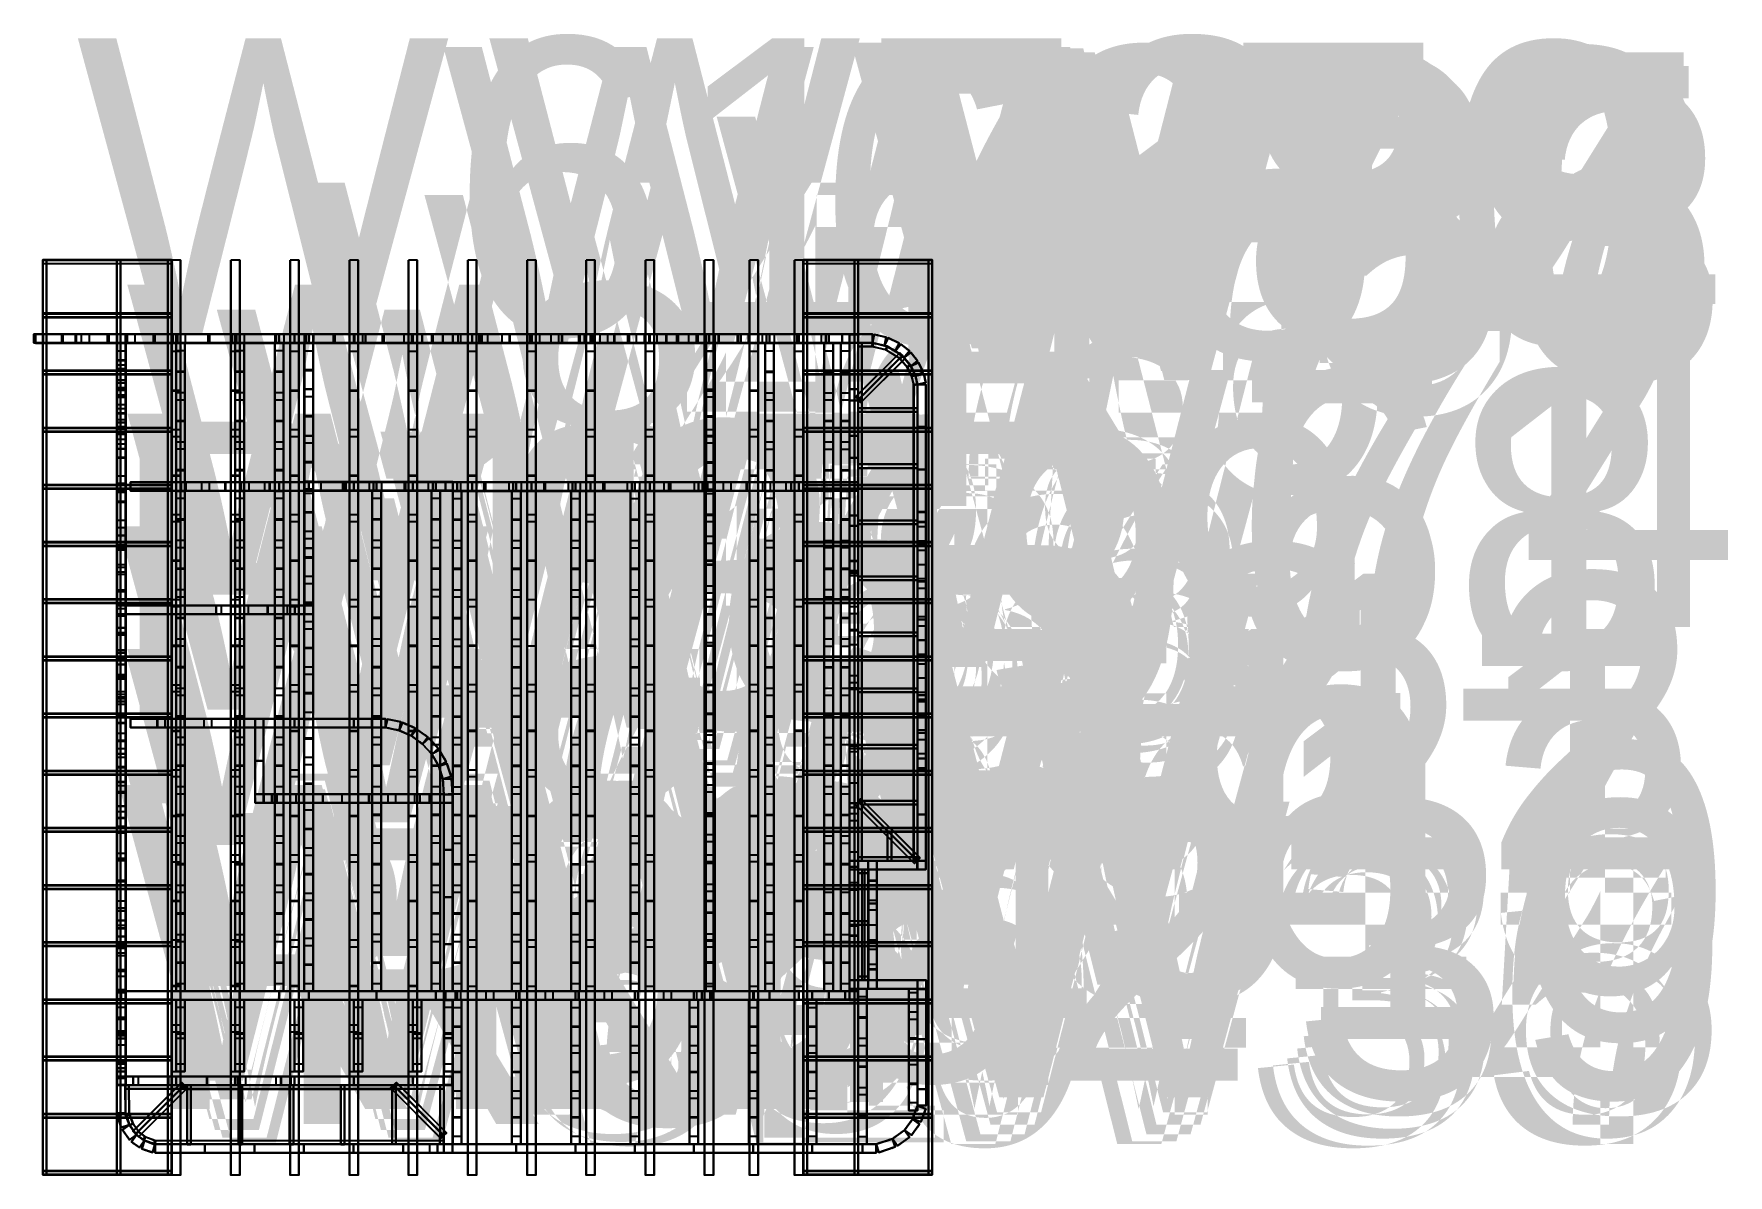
# Model space of a CAD drawing. Header units: inches. Extents: x 29 to 716, y 7 to 470.
import ezdxf

# ---------------------------------------------------------------- set-up
doc = ezdxf.new("R2010")
doc.units = ezdxf.units.IN
doc.header["$MEASUREMENT"] = 0
for name, color, linetype in [('FT2', 8, 'CONTINUOUS'), ('n1', 9, 'CONTINUOUS'), ('R1', 4, 'CONTINUOUS'), ('R2', 4, 'CONTINUOUS'), ('RT2', 7, 'CONTINUOUS'), ('W1', 5, 'CONTINUOUS'), ('W2', 5, 'CONTINUOUS')]:
    doc.layers.add(name, color=color, linetype=linetype)

msp = doc.modelspace()

# ---------------------------------------------------------------- texts
at = {"layer": 'n1t'}
for s, p in [('W70', (359.4, 346.05, 99.94)), ('W68', (362.9, 212.77, 109.94)), ('W79', (62.35, 149.81, 99.94)), ('W80', (65.86, 95.66, 99.94)), ('W67', (359.39, 84.02, 99.94)), ('W75', (210.87, 77.78, 109.94)), ('W63', (62.35, 44.97, 99.94)), ('W64', (130.35, 43.22, 109.94)), ('W62', (194.85, 44.97, 99.94))]:
    msp.add_text(s, height=120, dxfattribs=at).set_placement(p)
at = {"layer": 'R1t'}
for s, p in [('R5', (370.03, 338.34, 116.5)), ('R7', (378.62, 278.08, 116.51)), ('R8', (370.9, 142.24, 116.5)), ('R1', (364.93, 108.24, 116.09)), ('R11', (71.79, 33.59, 106.51)), ('R4', (188.05, 36.41, 106.51)), ('R3', (124.94, 27.44, 106.51))]:
    msp.add_text(s, height=120, dxfattribs=at).set_placement(p)
at = {"layer": 'R2t'}
for s, p in [('R10', (58.46, 192.29, 239.36)), ('R9', (366.77, 192.29, 239.36))]:
    msp.add_text(s, height=120, dxfattribs=at).set_placement(p)
at = {"layer": 'W1t'}
for s, p in [('W69', (194.01, 344.27, 99.94)), ('W89', (365.8, 344.27, 137.94)), ('W88', (371.11, 343.72, 137.94)), ('W87', (375.8, 342.07, 137.94)), ('W86', (379.77, 339.62, 137.94)), ('W85', (382.86, 336.53, 137.94)), ('W84', (385.17, 332.85, 137.94)), ('W83', (386.52, 329.15, 137.94)), ('W15', (304.83, 316.03, 99.94)), ('W73', (186.33, 284.28, 99.94)), ('W8', (65.85, 247.91, 99.94)), ('W74', (390.41, 229.09, 137.94)), ('W71', (362.9, 213.24, 116.69)), ('W12', (374.9, 130.73, 137.94)), ('W21', (370.46, 108.24, 137.94)), ('W78', (65.85, 100.16, 91.94)), ('W76', (212.62, 77.78, 116.69)), ('W13', (376.69, 82.24, 137.94)), ('W10', (386.93, 61.9, 137.94)), ('W77', (65.85, 49.53, 91.94)), ('W65', (130.35, 46.72, 116.69)), ('W66', (65.85, 37.5, 137.94)), ('W39', (386.93, 38.23, 137.94)), ('W49', (66.62, 29.48, 137.94)), ('W14', (194.86, 31.25, 137.94)), ('W38', (386, 32.21, 137.94)), ('W50', (68.86, 25.08, 137.94)), ('W36', (379.29, 23.22, 137.94)), ('W37', (383.34, 27.22, 137.94)), ('W51', (71.95, 21.88, 137.94)), ('W52', (75.74, 20, 137.94)), ('W9', (221.25, 19.29, 137.94)), ('W34', (367.44, 19.29, 137.94)), ('W35', (373.53, 20.37, 137.94))]:
    msp.add_text(s, height=120, dxfattribs=at).set_placement(p)
at = {"layer": 'W2t'}
for s, p in [('W61', (45.8, 347.81, 228.62)), ('W72', (212.65, 347.81, 225.13)), ('W47', (138.39, 289.26, 212.69)), ('W16', (250.64, 284.28, 212.69)), ('W46', (102.14, 237.75, 212.69)), ('W5', (362.9, 212.77, 236.4)), ('W17', (65.9, 195.51, 237.84)), ('W3', (116.76, 188.25, 212.69)), ('W59', (168.49, 188.25, 212.69)), ('W58', (174, 187.68, 212.69)), ('W57', (179.27, 185.96, 212.69)), ('W56', (184.07, 183.19, 212.69)), ('W55', (188.19, 179.49, 212.69)), ('W18', (121.85, 172.97, 212.69)), ('W54', (191.44, 175, 212.69)), ('W53', (193.7, 169.94, 212.69)), ('W19', (158.38, 161.23, 212.69)), ('W48', (194.73, 164.21, 212.69)), ('W60', (198.4, 121.24, 212.69)), ('W6', (277.12, 77.78, 236.44)), ('W1', (198.4, 60.47, 241.4)), ('W2', (130.4, 43.22, 237.69))]:
    msp.add_text(s, height=120, dxfattribs=at).set_placement(p)

# ---------------------------------------------------------------- linework, layer by layer
at = {"layer": 'FT2'}
for points in [[(29.27, 344.22, 112), (301.19, 344.22, 112), (301.19, 347.77, 112), (29.27, 347.77, 112)], [(29.27, 347.77, 112), (301.19, 347.77, 112), (301.19, 347.77, 110.54), (29.27, 347.77, 110.54)], [(29.27, 347.77, 96), (301.19, 347.77, 96), (301.19, 344.22, 96), (29.27, 344.22, 96)], [(29.27, 347.77, 96), (29.27, 347.77, 97.46), (301.19, 347.77, 97.46), (301.19, 347.77, 96)], [(29.27, 344.22, 96.04), (29.27, 344.22, 111.96), (29.27, 347.77, 111.96), (29.27, 347.77, 96.04)], [(29.27, 347.77, 96.04), (29.27, 347.77, 111.96), (30.72, 347.77, 111.96), (30.72, 347.77, 96.04)], [(29.27, 344.22, 112), (29.27, 344.22, 110.54), (301.19, 344.22, 110.54), (301.19, 344.22, 112)], [(29.27, 344.22, 96), (301.19, 344.22, 96), (301.19, 344.22, 97.46), (29.27, 344.22, 97.46)], [(29.27, 344.22, 96.04), (30.72, 344.22, 96.04), (30.72, 344.22, 111.96), (29.27, 344.22, 111.96)], [(32.48, 347.77, 112), (39.95, 347.77, 96.64), (38.64, 347.77, 96), (31.17, 347.77, 111.36)], [(32.48, 344.22, 112), (31.17, 344.22, 111.36), (38.64, 344.22, 96), (39.95, 344.22, 96.64)], [(32.48, 344.22, 112), (39.95, 344.22, 96.64), (39.95, 347.77, 96.64), (32.48, 347.77, 112)], [(40.43, 344.22, 96.64), (47.96, 344.22, 112), (47.96, 347.77, 112), (40.43, 347.77, 96.64)], [(40.43, 347.77, 96.64), (47.96, 347.77, 112), (49.27, 347.77, 111.36), (41.74, 347.77, 96)], [(40.43, 344.22, 96.64), (41.74, 344.22, 96), (49.27, 344.22, 111.36), (47.96, 344.22, 112)], [(51.04, 347.77, 112), (58.57, 347.77, 96.64), (57.27, 347.77, 96), (49.74, 347.77, 111.36)], [(51.04, 344.22, 112), (49.74, 344.22, 111.36), (57.27, 344.22, 96), (58.57, 344.22, 96.64)], [(51.04, 344.22, 112), (58.57, 344.22, 96.64), (58.57, 347.77, 96.64), (51.04, 347.77, 112)], [(59.05, 344.22, 96.64), (66.58, 344.22, 112), (66.58, 347.77, 112), (59.05, 347.77, 96.64)], [(59.05, 347.77, 96.64), (66.58, 347.77, 112), (67.89, 347.77, 111.36), (60.35, 347.77, 96)], [(59.05, 344.22, 96.64), (60.35, 344.22, 96), (67.89, 344.22, 111.36), (66.58, 344.22, 112)], [(65.89, 81.28, 112), (65.89, 344.18, 112), (62.35, 344.18, 112), (62.35, 81.28, 112)], [(62.35, 81.28, 112), (62.35, 344.18, 112), (62.35, 344.18, 110.54), (62.35, 81.28, 110.54)], [(62.35, 81.28, 96), (62.35, 344.18, 96), (65.89, 344.18, 96), (65.89, 81.28, 96)], [(62.35, 81.28, 96), (62.35, 81.28, 97.46), (62.35, 344.18, 97.46), (62.35, 344.18, 96)], [(62.35, 344.18, 96.04), (62.35, 344.18, 111.96), (65.89, 344.18, 111.96), (65.89, 344.18, 96.04)], [(62.35, 344.18, 96.04), (62.35, 342.73, 96.04), (62.35, 342.73, 111.96), (62.35, 344.18, 111.96)], [(65.89, 81.28, 112), (65.89, 81.28, 110.54), (65.89, 344.18, 110.54), (65.89, 344.18, 112)], [(65.89, 81.28, 96), (65.89, 344.18, 96), (65.89, 344.18, 97.46), (65.89, 81.28, 97.46)], [(65.89, 344.18, 96.04), (65.89, 344.18, 111.96), (65.89, 342.73, 111.96), (65.89, 342.73, 96.04)], [(69.66, 347.77, 112), (77.19, 347.77, 96.64), (75.88, 347.77, 96), (68.36, 347.77, 111.36)], [(69.66, 344.22, 112), (68.36, 344.22, 111.36), (75.88, 344.22, 96), (77.19, 344.22, 96.64)], [(69.66, 344.22, 112), (77.19, 344.22, 96.64), (77.19, 347.77, 96.64), (69.66, 347.77, 112)], [(77.67, 344.22, 96.64), (85.14, 344.22, 112), (85.14, 347.77, 112), (77.67, 347.77, 96.64)], [(77.67, 347.77, 96.64), (85.14, 347.77, 112), (86.45, 347.77, 111.36), (78.98, 347.77, 96)], [(77.67, 344.22, 96.64), (78.98, 344.22, 96), (86.45, 344.22, 111.36), (85.14, 344.22, 112)], [(89.89, 81.28, 112), (89.89, 344.18, 112), (86.35, 344.18, 112), (86.35, 81.28, 112)], [(86.35, 81.28, 112), (86.35, 344.18, 112), (86.35, 344.18, 110.54), (86.35, 81.28, 110.54)], [(86.35, 81.28, 96), (86.35, 344.18, 96), (89.89, 344.18, 96), (89.89, 81.28, 96)], [(86.35, 81.28, 96), (86.35, 81.28, 97.46), (86.35, 344.18, 97.46), (86.35, 344.18, 96)], [(86.35, 344.18, 96.04), (86.35, 344.18, 111.96), (89.89, 344.18, 111.96), (89.89, 344.18, 96.04)], [(86.35, 344.18, 96.04), (86.35, 342.73, 96.04), (86.35, 342.73, 111.96), (86.35, 344.18, 111.96)], [(86.9, 347.77, 111.96), (86.9, 347.77, 96.04), (86.9, 344.22, 96.04), (86.9, 344.22, 111.96)], [(86.9, 347.77, 111.96), (88.36, 347.77, 111.96), (88.36, 347.77, 96.04), (86.9, 347.77, 96.04)], [(86.9, 344.22, 111.96), (86.9, 344.22, 96.04), (88.36, 344.22, 96.04), (88.36, 344.22, 111.96)], [(90.04, 347.77, 112), (99.39, 347.77, 96.76), (98.15, 347.77, 96), (88.8, 347.77, 111.24)], [(90.04, 344.22, 112), (88.8, 344.22, 111.24), (98.15, 344.22, 96), (99.39, 344.22, 96.76)], [(89.89, 81.28, 112), (89.89, 81.28, 110.54), (89.89, 344.18, 110.54), (89.89, 344.18, 112)], [(89.89, 81.28, 96), (89.89, 344.18, 96), (89.89, 344.18, 97.46), (89.89, 81.28, 97.46)], [(89.89, 344.18, 96.04), (89.89, 344.18, 111.96), (89.89, 342.73, 111.96), (89.89, 342.73, 96.04)], [(90.04, 344.22, 112), (99.39, 344.22, 96.76), (99.39, 347.77, 96.76), (90.04, 347.77, 112)], [(99.86, 344.22, 96.76), (109.21, 344.22, 112), (109.21, 347.77, 112), (99.86, 347.77, 96.76)], [(99.86, 347.77, 96.76), (109.21, 347.77, 112), (110.46, 347.77, 111.24), (101.11, 347.77, 96)], [(99.86, 344.22, 96.76), (101.11, 344.22, 96), (110.46, 344.22, 111.24), (109.21, 344.22, 112)], [(113.89, 81.28, 112), (113.89, 344.18, 112), (110.35, 344.18, 112), (110.35, 81.28, 112)], [(110.35, 81.28, 112), (110.35, 344.18, 112), (110.35, 344.18, 110.54), (110.35, 81.28, 110.54)], [(110.35, 81.28, 96), (110.35, 344.18, 96), (113.89, 344.18, 96), (113.89, 81.28, 96)], [(110.35, 81.28, 96), (110.35, 81.28, 97.46), (110.35, 344.18, 97.46), (110.35, 344.18, 96)], [(110.35, 344.18, 96.04), (110.35, 344.18, 111.96), (113.89, 344.18, 111.96), (113.89, 344.18, 96.04)], [(110.35, 344.18, 96.04), (110.35, 342.73, 96.04), (110.35, 342.73, 111.96), (110.35, 344.18, 111.96)], [(110.9, 347.77, 111.96), (110.9, 347.77, 96.04), (110.9, 344.22, 96.04), (110.9, 344.22, 111.96)], [(110.9, 347.77, 111.96), (112.36, 347.77, 111.96), (112.36, 347.77, 96.04), (110.9, 347.77, 96.04)], [(110.9, 344.22, 111.96), (110.9, 344.22, 96.04), (112.36, 344.22, 96.04), (112.36, 344.22, 111.96)], [(113.92, 347.77, 112), (126.46, 347.77, 96.93), (125.34, 347.77, 96), (112.8, 347.77, 111.07)], [(113.92, 344.22, 112), (112.8, 344.22, 111.07), (125.34, 344.22, 96), (126.46, 344.22, 96.93)], [(113.89, 81.28, 112), (113.89, 81.28, 110.54), (113.89, 344.18, 110.54), (113.89, 344.18, 112)], [(113.89, 81.28, 96), (113.89, 344.18, 96), (113.89, 344.18, 97.46), (113.89, 81.28, 97.46)], [(113.89, 344.18, 96.04), (113.89, 344.18, 111.96), (113.89, 342.73, 111.96), (113.89, 342.73, 96.04)], [(113.92, 344.22, 112), (126.46, 344.22, 96.93), (126.46, 347.77, 96.93), (113.92, 347.77, 112)], [(129.89, 81.28, 112), (129.89, 344.18, 112), (126.35, 344.18, 112), (126.35, 81.28, 112)], [(126.35, 81.28, 112), (126.35, 344.18, 112), (126.35, 344.18, 110.54), (126.35, 81.28, 110.54)], [(126.35, 81.28, 96), (126.35, 344.18, 96), (129.89, 344.18, 96), (129.89, 81.28, 96)], [(126.35, 81.28, 96), (126.35, 81.28, 97.46), (126.35, 344.18, 97.46), (126.35, 344.18, 96)], [(126.35, 344.18, 96.04), (126.35, 344.18, 111.96), (129.89, 344.18, 111.96), (129.89, 344.18, 96.04)], [(126.35, 344.18, 96.04), (126.35, 342.73, 96.04), (126.35, 342.73, 111.96), (126.35, 344.18, 111.96)], [(126.9, 347.77, 111.96), (126.9, 347.77, 96.04), (126.9, 344.22, 96.04), (126.9, 344.22, 111.96)], [(126.9, 347.77, 111.96), (128.36, 347.77, 111.96), (128.36, 347.77, 96.04), (126.9, 347.77, 96.04)], [(126.9, 344.22, 111.96), (126.9, 344.22, 96.04), (128.36, 344.22, 96.04), (128.36, 344.22, 111.96)], [(130.08, 347.77, 112), (138.45, 347.77, 96.7), (137.17, 347.77, 96), (128.8, 347.77, 111.3)], [(130.08, 344.22, 112), (128.8, 344.22, 111.3), (137.17, 344.22, 96), (138.45, 344.22, 96.7)], [(129.89, 81.28, 112), (129.89, 81.28, 110.54), (129.89, 344.18, 110.54), (129.89, 344.18, 112)], [(129.89, 81.28, 96), (129.89, 344.18, 96), (129.89, 344.18, 97.46), (129.89, 81.28, 97.46)], [(129.89, 344.18, 96.04), (129.89, 344.18, 111.96), (129.89, 342.73, 111.96), (129.89, 342.73, 96.04)], [(130.08, 344.22, 112), (138.45, 344.22, 96.7), (138.45, 347.77, 96.7), (130.08, 347.77, 112)], [(141.89, 81.28, 112), (141.89, 344.18, 112), (138.34, 344.18, 112), (138.34, 81.28, 112)], [(138.34, 81.28, 112), (138.34, 344.18, 112), (138.34, 344.18, 110.54), (138.34, 81.28, 110.54)], [(138.34, 81.28, 96), (138.34, 344.18, 96), (141.89, 344.18, 96), (141.89, 81.28, 96)], [(138.34, 81.28, 96), (138.34, 81.28, 97.46), (138.34, 344.18, 97.46), (138.34, 344.18, 96)], [(138.34, 344.18, 96.04), (138.34, 344.18, 111.96), (141.89, 344.18, 111.96), (141.89, 344.18, 96.04)], [(138.34, 344.18, 96.04), (138.34, 342.73, 96.04), (138.34, 342.73, 111.96), (138.34, 344.18, 111.96)], [(138.9, 347.77, 111.96), (138.9, 347.77, 96.04), (138.9, 344.22, 96.04), (138.9, 344.22, 111.96)], [(138.9, 347.77, 111.96), (140.35, 347.77, 111.96), (140.35, 347.77, 96.04), (138.9, 347.77, 96.04)], [(138.9, 344.22, 111.96), (138.9, 344.22, 96.04), (140.35, 344.22, 96.04), (140.35, 344.22, 111.96)], [(142.09, 347.77, 112), (150.21, 347.77, 96.68), (148.92, 347.77, 96), (140.8, 347.77, 111.32)], [(142.09, 344.22, 112), (140.8, 344.22, 111.32), (148.92, 344.22, 96), (150.21, 344.22, 96.68)], [(141.89, 81.28, 112), (141.89, 81.28, 110.54), (141.89, 344.18, 110.54), (141.89, 344.18, 112)], [(141.89, 81.28, 96), (141.89, 344.18, 96), (141.89, 344.18, 97.46), (141.89, 81.28, 97.46)], [(141.89, 344.18, 96.04), (141.89, 344.18, 111.96), (141.89, 342.73, 111.96), (141.89, 342.73, 96.04)], [(142.09, 344.22, 112), (150.21, 344.22, 96.68), (150.21, 347.77, 96.68), (142.09, 347.77, 112)], [(150.69, 344.22, 96.69), (158.87, 344.22, 112), (158.87, 347.77, 112), (150.69, 347.77, 96.69)], [(150.69, 347.77, 96.69), (158.87, 347.77, 112), (160.16, 347.77, 111.31), (151.98, 347.77, 96)], [(150.69, 344.22, 96.69), (151.98, 344.22, 96), (160.16, 344.22, 111.31), (158.87, 344.22, 112)], [(161.91, 347.77, 112), (170.1, 347.77, 96.69), (168.81, 347.77, 96), (160.63, 347.77, 111.31)], [(161.91, 344.22, 112), (160.63, 344.22, 111.31), (168.81, 344.22, 96), (170.1, 344.22, 96.69)], [(161.91, 344.22, 112), (170.1, 344.22, 96.69), (170.1, 347.77, 96.69), (161.91, 347.77, 112)], [(170.57, 344.22, 96.69), (178.76, 344.22, 112), (178.76, 347.77, 112), (170.57, 347.77, 96.69)], [(170.57, 347.77, 96.69), (178.76, 347.77, 112), (180.04, 347.77, 111.31), (171.86, 347.77, 96)], [(170.57, 344.22, 96.69), (171.86, 344.22, 96), (180.04, 344.22, 111.31), (178.76, 344.22, 112)], [(181.8, 347.77, 112), (189.98, 347.77, 96.69), (188.7, 347.77, 96), (180.51, 347.77, 111.31)], [(181.8, 344.22, 112), (180.51, 344.22, 111.31), (188.7, 344.22, 96), (189.98, 344.22, 96.69)], [(181.8, 344.22, 112), (189.98, 344.22, 96.69), (189.98, 347.77, 96.69), (181.8, 347.77, 112)], [(190.45, 344.22, 96.69), (198.64, 344.22, 112), (198.64, 347.77, 112), (190.45, 347.77, 96.69)], [(190.45, 347.77, 96.69), (198.64, 347.77, 112), (199.93, 347.77, 111.31), (191.74, 347.77, 96)], [(190.45, 344.22, 96.69), (191.74, 344.22, 96), (199.93, 344.22, 111.31), (198.64, 344.22, 112)], [(201.68, 347.77, 112), (209.86, 347.77, 96.69), (208.58, 347.77, 96), (200.4, 347.77, 111.31)], [(201.68, 344.22, 112), (200.4, 344.22, 111.31), (208.58, 344.22, 96), (209.86, 344.22, 96.69)], [(201.68, 344.22, 112), (209.86, 344.22, 96.69), (209.86, 347.77, 96.69), (201.68, 347.77, 112)], [(210.34, 344.22, 96.69), (218.52, 344.22, 112), (218.52, 347.77, 112), (210.34, 347.77, 96.69)], [(210.34, 347.77, 96.69), (218.52, 347.77, 112), (219.81, 347.77, 111.31), (211.62, 347.77, 96)], [(210.34, 344.22, 96.69), (211.62, 344.22, 96), (219.81, 344.22, 111.31), (218.52, 344.22, 112)], [(221.56, 347.77, 112), (229.75, 347.77, 96.69), (228.46, 347.77, 96), (220.28, 347.77, 111.31)], [(221.56, 344.22, 112), (220.28, 344.22, 111.31), (228.46, 344.22, 96), (229.75, 344.22, 96.69)], [(221.56, 344.22, 112), (229.75, 344.22, 96.69), (229.75, 347.77, 96.69), (221.56, 347.77, 112)], [(230.22, 344.22, 96.69), (238.41, 344.22, 112), (238.41, 347.77, 112), (230.22, 347.77, 96.69)], [(230.22, 347.77, 96.69), (238.41, 347.77, 112), (239.69, 347.77, 111.31), (231.51, 347.77, 96)], [(230.22, 344.22, 96.69), (231.51, 344.22, 96), (239.69, 344.22, 111.31), (238.41, 344.22, 112)], [(241.45, 347.77, 112), (249.63, 347.77, 96.69), (248.35, 347.77, 96), (240.16, 347.77, 111.31)], [(241.45, 344.22, 112), (240.16, 344.22, 111.31), (248.35, 344.22, 96), (249.63, 344.22, 96.69)], [(241.45, 344.22, 112), (249.63, 344.22, 96.69), (249.63, 347.77, 96.69), (241.45, 347.77, 112)], [(250.1, 344.22, 96.69), (258.29, 344.22, 112), (258.29, 347.77, 112), (250.1, 347.77, 96.69)], [(250.1, 347.77, 96.69), (258.29, 347.77, 112), (259.58, 347.77, 111.31), (251.39, 347.77, 96)], [(250.1, 344.22, 96.69), (251.39, 344.22, 96), (259.58, 344.22, 111.31), (258.29, 344.22, 112)], [(261.33, 347.77, 112), (269.51, 347.77, 96.69), (268.23, 347.77, 96), (260.05, 347.77, 111.31)], [(261.33, 344.22, 112), (260.05, 344.22, 111.31), (268.23, 344.22, 96), (269.51, 344.22, 96.69)], [(261.33, 344.22, 112), (269.51, 344.22, 96.69), (269.51, 347.77, 96.69), (261.33, 347.77, 112)], [(269.99, 344.22, 96.69), (278.17, 344.22, 112), (278.17, 347.77, 112), (269.99, 347.77, 96.69)], [(269.99, 347.77, 96.69), (278.17, 347.77, 112), (279.46, 347.77, 111.31), (271.27, 347.77, 96)], [(269.99, 344.22, 96.69), (271.27, 344.22, 96), (279.46, 344.22, 111.31), (278.17, 344.22, 112)], [(281.21, 347.77, 112), (289.39, 347.77, 96.69), (288.11, 347.77, 96), (279.93, 347.77, 111.31)], [(281.21, 344.22, 112), (279.93, 344.22, 111.31), (288.11, 344.22, 96), (289.39, 344.22, 96.69)], [(281.21, 344.22, 112), (289.39, 344.22, 96.69), (289.39, 347.77, 96.69), (281.21, 347.77, 112)], [(289.87, 344.22, 96.68), (298, 344.22, 112), (298, 347.77, 112), (289.87, 347.77, 96.68)], [(289.87, 347.77, 96.68), (298, 347.77, 112), (299.29, 347.77, 111.32), (291.16, 347.77, 96)], [(289.87, 344.22, 96.68), (291.16, 344.22, 96), (299.29, 344.22, 111.32), (298, 344.22, 112)], [(301.19, 347.77, 96.04), (299.73, 347.77, 96.04), (299.73, 347.77, 111.96), (301.19, 347.77, 111.96)], [(301.19, 344.22, 96.04), (301.19, 344.22, 111.96), (299.73, 344.22, 111.96), (299.73, 344.22, 96.04)], [(301.19, 347.77, 96.04), (301.19, 347.77, 111.96), (301.19, 344.22, 111.96), (301.19, 344.22, 96.04)], [(301.19, 344.2, 112), (359.4, 344.2, 112), (359.4, 347.74, 112), (301.19, 347.74, 112)], [(301.19, 347.74, 112), (359.4, 347.74, 112), (359.4, 347.74, 110.54), (301.19, 347.74, 110.54)], [(301.19, 347.74, 96), (359.4, 347.74, 96), (359.4, 344.2, 96), (301.19, 344.2, 96)], [(301.19, 347.74, 96), (301.19, 347.74, 97.46), (359.4, 347.74, 97.46), (359.4, 347.74, 96)], [(301.19, 344.2, 96.04), (301.19, 344.2, 111.96), (301.19, 347.74, 111.96), (301.19, 347.74, 96.04)], [(301.19, 347.74, 96.04), (301.19, 347.74, 111.96), (302.65, 347.74, 111.96), (302.65, 347.74, 96.04)], [(301.19, 344.2, 112), (301.19, 344.2, 110.54), (359.4, 344.2, 110.54), (359.4, 344.2, 112)], [(301.19, 344.2, 96), (359.4, 344.2, 96), (359.4, 344.2, 97.46), (301.19, 344.2, 97.46)], [(301.19, 344.2, 96.04), (302.65, 344.2, 96.04), (302.65, 344.2, 111.96), (301.19, 344.2, 111.96)], [(304.73, 81.28, 112), (304.73, 344.14, 112), (301.19, 344.14, 112), (301.19, 81.28, 112)], [(301.19, 81.28, 112), (301.19, 344.14, 112), (301.19, 344.14, 110.54), (301.19, 81.28, 110.54)], [(301.19, 81.28, 96), (301.19, 344.14, 96), (304.73, 344.14, 96), (304.73, 81.28, 96)], [(301.19, 81.28, 96), (301.19, 81.28, 97.46), (301.19, 344.14, 97.46), (301.19, 344.14, 96)], [(301.19, 344.14, 96.04), (301.19, 344.14, 111.96), (304.73, 344.14, 111.96), (304.73, 344.14, 96.04)], [(301.19, 344.14, 96.04), (301.19, 342.68, 96.04), (301.19, 342.68, 111.96), (301.19, 344.14, 111.96)], [(304.32, 347.74, 112), (313.96, 347.74, 96.78), (312.73, 347.74, 96), (303.09, 347.74, 111.22)], [(304.32, 344.2, 112), (303.09, 344.2, 111.22), (312.73, 344.2, 96), (313.96, 344.2, 96.78)], [(304.32, 344.2, 112), (313.96, 344.2, 96.78), (313.96, 347.74, 96.78), (304.32, 347.74, 112)], [(304.73, 81.28, 112), (304.73, 81.28, 110.54), (304.73, 344.14, 110.54), (304.73, 344.14, 112)], [(304.73, 81.28, 96), (304.73, 344.14, 96), (304.73, 344.14, 97.46), (304.73, 81.28, 97.46)], [(304.73, 344.14, 96.04), (304.73, 344.14, 111.96), (304.73, 342.68, 111.96), (304.73, 342.68, 96.04)], [(314.43, 344.2, 96.78), (324.07, 344.2, 112), (324.07, 347.74, 112), (314.43, 347.74, 96.78)], [(314.43, 347.74, 96.78), (324.07, 347.74, 112), (325.3, 347.74, 111.22), (315.66, 347.74, 96)], [(314.43, 344.2, 96.78), (315.66, 344.2, 96), (325.3, 344.2, 111.22), (324.07, 344.2, 112)], [(328.73, 81.28, 112), (328.73, 344.14, 112), (325.19, 344.14, 112), (325.19, 81.28, 112)], [(325.19, 81.28, 112), (325.19, 344.14, 112), (325.19, 344.14, 110.54), (325.19, 81.28, 110.54)], [(325.19, 81.28, 96), (325.19, 344.14, 96), (328.73, 344.14, 96), (328.73, 81.28, 96)], [(325.19, 81.28, 96), (325.19, 81.28, 97.46), (325.19, 344.14, 97.46), (325.19, 344.14, 96)], [(325.19, 344.14, 96.04), (325.19, 344.14, 111.96), (328.73, 344.14, 111.96), (328.73, 344.14, 96.04)], [(325.19, 344.14, 96.04), (325.19, 342.68, 96.04), (325.19, 342.68, 111.96), (325.19, 344.14, 111.96)], [(325.74, 347.74, 111.96), (325.74, 347.74, 96.04), (325.74, 344.2, 96.04), (325.74, 344.2, 111.96)], [(325.74, 347.74, 111.96), (327.2, 347.74, 111.96), (327.2, 347.74, 96.04), (325.74, 347.74, 96.04)], [(325.74, 344.2, 111.96), (325.74, 344.2, 96.04), (327.2, 344.2, 96.04), (327.2, 344.2, 111.96)], [(328.88, 347.74, 112), (338.23, 347.74, 96.76), (336.99, 347.74, 96), (327.64, 347.74, 111.24)], [(328.88, 344.2, 112), (327.64, 344.2, 111.24), (336.99, 344.2, 96), (338.23, 344.2, 96.76)], [(328.73, 81.28, 112), (328.73, 81.28, 110.54), (328.73, 344.14, 110.54), (328.73, 344.14, 112)], [(328.73, 81.28, 96), (328.73, 344.14, 96), (328.73, 344.14, 97.46), (328.73, 81.28, 97.46)], [(328.73, 344.14, 96.04), (328.73, 344.14, 111.96), (328.73, 342.68, 111.96), (328.73, 342.68, 96.04)], [(328.88, 344.2, 112), (338.23, 344.2, 96.76), (338.23, 347.74, 96.76), (328.88, 347.74, 112)], [(338.71, 344.2, 96.76), (348.06, 344.2, 112), (348.06, 347.74, 112), (338.71, 347.74, 96.76)], [(338.71, 347.74, 96.76), (348.06, 347.74, 112), (349.3, 347.74, 111.24), (339.95, 347.74, 96)], [(338.71, 344.2, 96.76), (339.95, 344.2, 96), (349.3, 344.2, 111.24), (348.06, 344.2, 112)], [(352.73, 81.28, 112), (352.73, 344.14, 112), (349.19, 344.14, 112), (349.19, 81.28, 112)], [(349.19, 81.28, 112), (349.19, 344.14, 112), (349.19, 344.14, 110.54), (349.19, 81.28, 110.54)], [(349.19, 81.28, 96), (349.19, 344.14, 96), (352.73, 344.14, 96), (352.73, 81.28, 96)], [(349.19, 81.28, 96), (349.19, 81.28, 97.46), (349.19, 344.14, 97.46), (349.19, 344.14, 96)], [(349.19, 344.14, 96.04), (349.19, 344.14, 111.96), (352.73, 344.14, 111.96), (352.73, 344.14, 96.04)], [(349.19, 344.14, 96.04), (349.19, 342.68, 96.04), (349.19, 342.68, 111.96), (349.19, 344.14, 111.96)], [(349.74, 347.74, 111.96), (349.74, 347.74, 96.04), (349.74, 344.2, 96.04), (349.74, 344.2, 111.96)], [(349.74, 347.74, 111.96), (351.2, 347.74, 111.96), (351.2, 347.74, 96.04), (349.74, 347.74, 96.04)], [(349.74, 344.2, 111.96), (349.74, 344.2, 96.04), (351.2, 344.2, 96.04), (351.2, 344.2, 111.96)], [(352.73, 81.28, 112), (352.73, 81.28, 110.54), (352.73, 344.14, 110.54), (352.73, 344.14, 112)], [(352.73, 81.28, 96), (352.73, 344.14, 96), (352.73, 344.14, 97.46), (352.73, 81.28, 97.46)], [(352.73, 344.14, 96.04), (352.73, 344.14, 111.96), (352.73, 342.68, 111.96), (352.73, 342.68, 96.04)], [(359.4, 81.28, 112), (359.4, 344.14, 112), (355.85, 344.14, 112), (355.85, 81.28, 112)], [(355.85, 81.28, 112), (355.85, 344.14, 112), (355.85, 344.14, 110.54), (355.85, 81.28, 110.54)], [(355.85, 81.28, 96), (355.85, 344.14, 96), (359.4, 344.14, 96), (359.4, 81.28, 96)], [(355.85, 81.28, 96), (355.85, 81.28, 97.46), (355.85, 344.14, 97.46), (355.85, 344.14, 96)], [(355.85, 344.14, 96.04), (355.85, 344.14, 111.96), (359.4, 344.14, 111.96), (359.4, 344.14, 96.04)], [(355.85, 344.14, 96.04), (355.85, 342.68, 96.04), (355.85, 342.68, 111.96), (355.85, 344.14, 111.96)], [(356.4, 347.74, 111.96), (356.4, 347.74, 96.04), (356.4, 344.2, 96.04), (356.4, 344.2, 111.96)], [(356.4, 347.74, 111.96), (357.86, 347.74, 111.96), (357.86, 347.74, 96.04), (356.4, 347.74, 96.04)], [(356.4, 344.2, 111.96), (356.4, 344.2, 96.04), (357.86, 344.2, 96.04), (357.86, 344.2, 111.96)], [(359.4, 347.74, 96.04), (357.94, 347.74, 96.04), (357.94, 347.74, 111.96), (359.4, 347.74, 111.96)], [(359.4, 344.2, 96.04), (359.4, 344.2, 111.96), (357.94, 344.2, 111.96), (357.94, 344.2, 96.04)], [(359.4, 347.74, 96.04), (359.4, 347.74, 111.96), (359.4, 344.2, 111.96), (359.4, 344.2, 96.04)], [(359.4, 81.28, 112), (359.4, 81.28, 110.54), (359.4, 344.14, 110.54), (359.4, 344.14, 112)], [(359.4, 81.28, 96), (359.4, 344.14, 96), (359.4, 344.14, 97.46), (359.4, 81.28, 97.46)], [(359.4, 344.14, 96.04), (359.4, 344.14, 111.96), (359.4, 342.68, 111.96), (359.4, 342.68, 96.04)], [(62.35, 333.84, 96.61), (62.35, 340.96, 112), (62.35, 342.28, 111.39), (62.35, 335.16, 96)], [(65.89, 333.84, 96.61), (65.89, 340.96, 112), (62.35, 340.96, 112), (62.35, 333.84, 96.61)], [(65.89, 333.84, 96.61), (65.89, 335.16, 96), (65.89, 342.28, 111.39), (65.89, 340.96, 112)], [(86.35, 332.82, 96.69), (86.35, 341, 112), (86.35, 342.28, 111.31), (86.35, 334.11, 96)], [(89.89, 332.82, 96.69), (89.89, 341, 112), (86.35, 341, 112), (86.35, 332.82, 96.69)], [(89.89, 332.82, 96.69), (89.89, 334.11, 96), (89.89, 342.28, 111.31), (89.89, 341, 112)], [(110.35, 332.82, 96.69), (110.35, 341, 112), (110.35, 342.28, 111.31), (110.35, 334.11, 96)], [(113.89, 332.82, 96.69), (113.89, 341, 112), (110.35, 341, 112), (110.35, 332.82, 96.69)], [(113.89, 332.82, 96.69), (113.89, 334.11, 96), (113.89, 342.28, 111.31), (113.89, 341, 112)], [(126.35, 332.82, 96.69), (126.35, 341, 112), (126.35, 342.28, 111.31), (126.35, 334.11, 96)], [(129.89, 332.82, 96.69), (129.89, 341, 112), (126.35, 341, 112), (126.35, 332.82, 96.69)], [(129.89, 332.82, 96.69), (129.89, 334.11, 96), (129.89, 342.28, 111.31), (129.89, 341, 112)], [(138.34, 333.47, 96.64), (138.34, 340.97, 112), (138.34, 342.28, 111.36), (138.34, 334.78, 96)], [(141.89, 333.47, 96.64), (141.89, 340.97, 112), (138.34, 340.97, 112), (138.34, 333.47, 96.64)], [(141.89, 333.47, 96.64), (141.89, 334.78, 96), (141.89, 342.28, 111.36), (141.89, 340.97, 112)], [(301.19, 333.4, 96.64), (301.19, 340.93, 112), (301.19, 342.23, 111.36), (301.19, 334.71, 96)], [(304.73, 333.4, 96.64), (304.73, 340.93, 112), (301.19, 340.93, 112), (301.19, 333.4, 96.64)], [(304.73, 333.4, 96.64), (304.73, 334.71, 96), (304.73, 342.23, 111.36), (304.73, 340.93, 112)], [(325.19, 332.78, 96.69), (325.19, 340.95, 112), (325.19, 342.23, 111.31), (325.19, 334.06, 96)], [(328.73, 332.78, 96.69), (328.73, 340.95, 112), (325.19, 340.95, 112), (325.19, 332.78, 96.69)], [(328.73, 332.78, 96.69), (328.73, 334.06, 96), (328.73, 342.23, 111.31), (328.73, 340.95, 112)], [(349.19, 332.78, 96.69), (349.19, 340.95, 112), (349.19, 342.23, 111.31), (349.19, 334.06, 96)], [(352.73, 332.78, 96.69), (352.73, 340.95, 112), (349.19, 340.95, 112), (349.19, 332.78, 96.69)], [(352.73, 332.78, 96.69), (352.73, 334.06, 96), (352.73, 342.23, 111.31), (352.73, 340.95, 112)], [(355.85, 332.78, 96.69), (355.85, 340.95, 112), (355.85, 342.23, 111.31), (355.85, 334.06, 96)], [(359.4, 332.78, 96.69), (359.4, 340.95, 112), (355.85, 340.95, 112), (355.85, 332.78, 96.69)], [(359.4, 332.78, 96.69), (359.4, 334.06, 96), (359.4, 342.23, 111.31), (359.4, 340.95, 112)], [(65.89, 326.19, 112), (65.89, 333.36, 96.62), (62.35, 333.36, 96.62), (62.35, 326.19, 112)], [(62.35, 326.19, 112), (62.35, 333.36, 96.62), (62.35, 332.04, 96), (62.35, 324.87, 111.38)], [(65.89, 326.19, 112), (65.89, 324.87, 111.38), (65.89, 332.04, 96), (65.89, 333.36, 96.62)], [(89.89, 324.11, 112), (89.89, 332.34, 96.69), (86.35, 332.34, 96.69), (86.35, 324.11, 112)], [(86.35, 324.11, 112), (86.35, 332.34, 96.69), (86.35, 331.06, 96), (86.35, 322.83, 111.31)], [(89.89, 324.11, 112), (89.89, 322.83, 111.31), (89.89, 331.06, 96), (89.89, 332.34, 96.69)], [(113.89, 324.11, 112), (113.89, 332.34, 96.69), (110.35, 332.34, 96.69), (110.35, 324.11, 112)], [(110.35, 324.11, 112), (110.35, 332.34, 96.69), (110.35, 331.06, 96), (110.35, 322.83, 111.31)], [(113.89, 324.11, 112), (113.89, 322.83, 111.31), (113.89, 331.06, 96), (113.89, 332.34, 96.69)], [(129.89, 324.11, 112), (129.89, 332.34, 96.69), (126.35, 332.34, 96.69), (126.35, 324.11, 112)], [(126.35, 324.11, 112), (126.35, 332.34, 96.69), (126.35, 331.06, 96), (126.35, 322.83, 111.31)], [(129.89, 324.11, 112), (129.89, 322.83, 111.31), (129.89, 331.06, 96), (129.89, 332.34, 96.69)], [(141.89, 325.43, 112), (141.89, 332.98, 96.65), (138.34, 332.98, 96.65), (138.34, 325.43, 112)], [(138.34, 325.43, 112), (138.34, 332.98, 96.65), (138.34, 331.68, 96), (138.34, 324.12, 111.36)], [(141.89, 325.43, 112), (141.89, 324.12, 111.36), (141.89, 331.68, 96), (141.89, 332.98, 96.65)], [(304.73, 325.34, 112), (304.73, 332.92, 96.65), (301.19, 332.92, 96.65), (301.19, 325.34, 112)], [(301.19, 325.34, 112), (301.19, 332.92, 96.65), (301.19, 331.61, 96), (301.19, 324.04, 111.36)], [(304.73, 325.34, 112), (304.73, 324.04, 111.36), (304.73, 331.61, 96), (304.73, 332.92, 96.65)], [(328.73, 324.07, 112), (328.73, 332.29, 96.69), (325.19, 332.29, 96.69), (325.19, 324.07, 112)], [(325.19, 324.07, 112), (325.19, 332.29, 96.69), (325.19, 331.01, 96), (325.19, 322.79, 111.31)], [(328.73, 324.07, 112), (328.73, 322.79, 111.31), (328.73, 331.01, 96), (328.73, 332.29, 96.69)], [(352.73, 324.07, 112), (352.73, 332.29, 96.69), (349.19, 332.29, 96.69), (349.19, 324.07, 112)], [(349.19, 324.07, 112), (349.19, 332.29, 96.69), (349.19, 331.01, 96), (349.19, 322.79, 111.31)], [(352.73, 324.07, 112), (352.73, 322.79, 111.31), (352.73, 331.01, 96), (352.73, 332.29, 96.69)], [(359.4, 324.07, 112), (359.4, 332.29, 96.69), (355.85, 332.29, 96.69), (355.85, 324.07, 112)], [(355.85, 324.07, 112), (355.85, 332.29, 96.69), (355.85, 331.01, 96), (355.85, 322.79, 111.31)], [(359.4, 324.07, 112), (359.4, 322.79, 111.31), (359.4, 331.01, 96), (359.4, 332.29, 96.69)], [(62.35, 315.9, 96.62), (62.35, 323.08, 112), (62.35, 324.4, 111.38), (62.35, 317.22, 96)], [(65.89, 315.9, 96.62), (65.89, 323.08, 112), (62.35, 323.08, 112), (62.35, 315.9, 96.62)], [(65.89, 315.9, 96.62), (65.89, 317.22, 96), (65.89, 324.4, 111.38), (65.89, 323.08, 112)], [(138.34, 314.78, 96.65), (138.34, 322.34, 112), (138.34, 323.65, 111.36), (138.34, 316.09, 96)], [(141.89, 314.78, 96.65), (141.89, 316.09, 96), (141.89, 323.65, 111.36), (141.89, 322.34, 112)], [(301.19, 314.68, 96.65), (301.19, 322.26, 112), (301.19, 323.57, 111.35), (301.19, 315.98, 96)], [(304.73, 314.68, 96.65), (304.73, 315.98, 96), (304.73, 323.57, 111.35), (304.73, 322.26, 112)], [(86.35, 312.84, 96.69), (86.35, 321.08, 112), (86.35, 322.36, 111.31), (86.35, 314.12, 96)], [(89.89, 312.84, 96.69), (89.89, 321.08, 112), (86.35, 321.08, 112), (86.35, 312.84, 96.69)], [(89.89, 312.84, 96.69), (89.89, 314.12, 96), (89.89, 322.36, 111.31), (89.89, 321.08, 112)], [(110.35, 312.84, 96.69), (110.35, 321.08, 112), (110.35, 322.36, 111.31), (110.35, 314.12, 96)], [(113.89, 312.84, 96.69), (113.89, 321.08, 112), (110.35, 321.08, 112), (110.35, 312.84, 96.69)], [(113.89, 312.84, 96.69), (113.89, 314.12, 96), (113.89, 322.36, 111.31), (113.89, 321.08, 112)], [(126.35, 312.84, 96.69), (126.35, 321.08, 112), (126.35, 322.36, 111.31), (126.35, 314.12, 96)], [(129.89, 312.84, 96.69), (129.89, 321.08, 112), (126.35, 321.08, 112), (126.35, 312.84, 96.69)], [(129.89, 312.84, 96.69), (129.89, 314.12, 96), (129.89, 322.36, 111.31), (129.89, 321.08, 112)], [(141.89, 314.78, 96.65), (141.89, 322.34, 112), (138.34, 322.34, 112), (138.34, 314.78, 96.65)], [(304.73, 314.68, 96.65), (304.73, 322.26, 112), (301.19, 322.26, 112), (301.19, 314.68, 96.65)], [(325.19, 312.8, 96.69), (325.19, 321.03, 112), (325.19, 322.32, 111.31), (325.19, 314.08, 96)], [(328.73, 312.8, 96.69), (328.73, 321.03, 112), (325.19, 321.03, 112), (325.19, 312.8, 96.69)], [(328.73, 312.8, 96.69), (328.73, 314.08, 96), (328.73, 322.32, 111.31), (328.73, 321.03, 112)], [(349.19, 312.8, 96.69), (349.19, 321.03, 112), (349.19, 322.32, 111.31), (349.19, 314.08, 96)], [(352.73, 312.8, 96.69), (352.73, 321.03, 112), (349.19, 321.03, 112), (349.19, 312.8, 96.69)], [(352.73, 312.8, 96.69), (352.73, 314.08, 96), (352.73, 322.32, 111.31), (352.73, 321.03, 112)], [(355.85, 312.8, 96.69), (355.85, 321.03, 112), (355.85, 322.32, 111.31), (355.85, 314.08, 96)], [(359.4, 312.8, 96.69), (359.4, 321.03, 112), (355.85, 321.03, 112), (355.85, 312.8, 96.69)], [(359.4, 312.8, 96.69), (359.4, 314.08, 96), (359.4, 322.32, 111.31), (359.4, 321.03, 112)], [(65.89, 308.25, 112), (65.89, 315.43, 96.62), (62.35, 315.43, 96.62), (62.35, 308.25, 112)], [(62.35, 308.25, 112), (62.35, 315.43, 96.62), (62.35, 314.11, 96), (62.35, 306.93, 111.38)], [(65.89, 308.25, 112), (65.89, 306.93, 111.38), (65.89, 314.11, 96), (65.89, 315.43, 96.62)], [(89.89, 304.14, 112), (89.89, 312.37, 96.69), (86.35, 312.37, 96.69), (86.35, 304.14, 112)], [(86.35, 304.14, 112), (86.35, 312.37, 96.69), (86.35, 311.09, 96), (86.35, 302.85, 111.31)], [(89.89, 304.14, 112), (89.89, 302.85, 111.31), (89.89, 311.09, 96), (89.89, 312.37, 96.69)], [(113.89, 304.14, 112), (113.89, 312.37, 96.69), (110.35, 312.37, 96.69), (110.35, 304.14, 112)], [(110.35, 304.14, 112), (110.35, 312.37, 96.69), (110.35, 311.09, 96), (110.35, 302.85, 111.31)], [(113.89, 304.14, 112), (113.89, 302.85, 111.31), (113.89, 311.09, 96), (113.89, 312.37, 96.69)], [(129.89, 304.14, 112), (129.89, 312.37, 96.69), (126.35, 312.37, 96.69), (126.35, 304.14, 112)], [(126.35, 304.14, 112), (126.35, 312.37, 96.69), (126.35, 311.09, 96), (126.35, 302.85, 111.31)], [(129.89, 304.14, 112), (129.89, 302.85, 111.31), (129.89, 311.09, 96), (129.89, 312.37, 96.69)], [(141.89, 306.74, 112), (141.89, 314.31, 96.65), (138.34, 314.31, 96.65), (138.34, 306.74, 112)], [(138.34, 306.74, 112), (138.34, 314.31, 96.65), (138.34, 313, 96), (138.34, 305.44, 111.36)], [(141.89, 306.74, 112), (141.89, 305.44, 111.36), (141.89, 313, 96), (141.89, 314.31, 96.65)], [(304.73, 306.62, 112), (304.73, 314.2, 96.65), (301.19, 314.2, 96.65), (301.19, 306.62, 112)], [(301.19, 306.62, 112), (301.19, 314.2, 96.65), (301.19, 312.9, 96), (301.19, 305.32, 111.35)], [(304.73, 306.62, 112), (304.73, 305.32, 111.35), (304.73, 312.9, 96), (304.73, 314.2, 96.65)], [(328.73, 304.1, 112), (328.73, 312.33, 96.69), (325.19, 312.33, 96.69), (325.19, 304.1, 112)], [(325.19, 304.1, 112), (325.19, 312.33, 96.69), (325.19, 311.05, 96), (325.19, 302.81, 111.31)], [(328.73, 304.1, 112), (328.73, 302.81, 111.31), (328.73, 311.05, 96), (328.73, 312.33, 96.69)], [(352.73, 304.1, 112), (352.73, 312.33, 96.69), (349.19, 312.33, 96.69), (349.19, 304.1, 112)], [(349.19, 304.1, 112), (349.19, 312.33, 96.69), (349.19, 311.05, 96), (349.19, 302.81, 111.31)], [(352.73, 304.1, 112), (352.73, 302.81, 111.31), (352.73, 311.05, 96), (352.73, 312.33, 96.69)], [(359.4, 304.1, 112), (359.4, 312.33, 96.69), (355.85, 312.33, 96.69), (355.85, 304.1, 112)], [(355.85, 304.1, 112), (355.85, 312.33, 96.69), (355.85, 311.05, 96), (355.85, 302.81, 111.31)], [(359.4, 304.1, 112), (359.4, 302.81, 111.31), (359.4, 311.05, 96), (359.4, 312.33, 96.69)], [(62.35, 297.97, 96.62), (62.35, 305.14, 112), (62.35, 306.46, 111.38), (62.35, 299.29, 96)], [(65.89, 297.97, 96.62), (65.89, 305.14, 112), (62.35, 305.14, 112), (62.35, 297.97, 96.62)], [(65.89, 297.97, 96.62), (65.89, 299.29, 96), (65.89, 306.46, 111.38), (65.89, 305.14, 112)], [(86.35, 292.87, 96.69), (86.35, 301.1, 112), (86.35, 302.38, 111.31), (86.35, 294.15, 96)], [(89.89, 292.87, 96.69), (89.89, 294.15, 96), (89.89, 302.38, 111.31), (89.89, 301.1, 112)], [(110.35, 292.87, 96.69), (110.35, 301.1, 112), (110.35, 302.38, 111.31), (110.35, 294.15, 96)], [(113.89, 292.87, 96.69), (113.89, 294.15, 96), (113.89, 302.38, 111.31), (113.89, 301.1, 112)], [(126.35, 292.87, 96.69), (126.35, 301.1, 112), (126.35, 302.38, 111.31), (126.35, 294.15, 96)], [(129.89, 292.87, 96.69), (129.89, 294.15, 96), (129.89, 302.38, 111.31), (129.89, 301.1, 112)], [(138.34, 296.1, 96.65), (138.34, 303.66, 112), (138.34, 304.97, 111.36), (138.34, 297.41, 96)], [(141.89, 296.1, 96.65), (141.89, 303.66, 112), (138.34, 303.66, 112), (138.34, 296.1, 96.65)], [(141.89, 296.1, 96.65), (141.89, 297.41, 96), (141.89, 304.97, 111.36), (141.89, 303.66, 112)], [(301.19, 295.96, 96.65), (301.19, 303.54, 112), (301.19, 304.85, 111.36), (301.19, 297.27, 96)], [(304.73, 295.96, 96.65), (304.73, 303.54, 112), (301.19, 303.54, 112), (301.19, 295.96, 96.65)], [(304.73, 295.96, 96.65), (304.73, 297.27, 96), (304.73, 304.85, 111.36), (304.73, 303.54, 112)], [(325.19, 292.83, 96.69), (325.19, 301.06, 112), (325.19, 302.34, 111.31), (325.19, 294.11, 96)], [(328.73, 292.83, 96.69), (328.73, 294.11, 96), (328.73, 302.34, 111.31), (328.73, 301.06, 112)], [(349.19, 292.83, 96.69), (349.19, 301.06, 112), (349.19, 302.34, 111.31), (349.19, 294.11, 96)], [(352.73, 292.83, 96.69), (352.73, 294.11, 96), (352.73, 302.34, 111.31), (352.73, 301.06, 112)], [(355.85, 292.83, 96.69), (355.85, 301.06, 112), (355.85, 302.34, 111.31), (355.85, 294.11, 96)], [(359.4, 292.83, 96.69), (359.4, 294.11, 96), (359.4, 302.34, 111.31), (359.4, 301.06, 112)], [(65.89, 290.32, 112), (65.89, 297.5, 96.62), (62.35, 297.5, 96.62), (62.35, 290.32, 112)], [(62.35, 290.32, 112), (62.35, 297.5, 96.62), (62.35, 296.18, 96), (62.35, 289, 111.38)], [(65.89, 290.32, 112), (65.89, 289, 111.38), (65.89, 296.18, 96), (65.89, 297.5, 96.62)], [(89.89, 292.87, 96.69), (89.89, 301.1, 112), (86.35, 301.1, 112), (86.35, 292.87, 96.69)], [(113.89, 292.87, 96.69), (113.89, 301.1, 112), (110.35, 301.1, 112), (110.35, 292.87, 96.69)], [(129.89, 292.87, 96.69), (129.89, 301.1, 112), (126.35, 301.1, 112), (126.35, 292.87, 96.69)], [(141.89, 288.12, 112), (141.89, 295.62, 96.64), (138.34, 295.62, 96.64), (138.34, 288.12, 112)], [(138.34, 288.12, 112), (138.34, 295.62, 96.64), (138.34, 294.31, 96), (138.34, 286.81, 111.36)], [(141.89, 288.12, 112), (141.89, 286.81, 111.36), (141.89, 294.31, 96), (141.89, 295.62, 96.64)], [(304.73, 287.96, 112), (304.73, 295.48, 96.64), (301.19, 295.48, 96.64), (301.19, 287.96, 112)], [(301.19, 287.96, 112), (301.19, 295.48, 96.64), (301.19, 294.17, 96), (301.19, 286.65, 111.36)], [(304.73, 287.96, 112), (304.73, 286.65, 111.36), (304.73, 294.17, 96), (304.73, 295.48, 96.64)], [(328.73, 292.83, 96.69), (328.73, 301.06, 112), (325.19, 301.06, 112), (325.19, 292.83, 96.69)], [(352.73, 292.83, 96.69), (352.73, 301.06, 112), (349.19, 301.06, 112), (349.19, 292.83, 96.69)], [(359.4, 292.83, 96.69), (359.4, 301.06, 112), (355.85, 301.06, 112), (355.85, 292.83, 96.69)], [(62.35, 280.03, 96.62), (62.35, 287.21, 112), (62.35, 288.53, 111.38), (62.35, 281.35, 96)], [(65.89, 280.03, 96.62), (65.89, 281.35, 96), (65.89, 288.53, 111.38), (65.89, 287.21, 112)], [(89.89, 284.16, 112), (89.89, 292.39, 96.69), (86.35, 292.39, 96.69), (86.35, 284.16, 112)], [(86.35, 284.16, 112), (86.35, 292.39, 96.69), (86.35, 291.11, 96), (86.35, 282.88, 111.31)], [(89.89, 284.16, 112), (89.89, 282.88, 111.31), (89.89, 291.11, 96), (89.89, 292.39, 96.69)], [(113.89, 284.16, 112), (113.89, 292.39, 96.69), (110.35, 292.39, 96.69), (110.35, 284.16, 112)], [(110.35, 284.16, 112), (110.35, 292.39, 96.69), (110.35, 291.11, 96), (110.35, 282.88, 111.31)], [(113.89, 284.16, 112), (113.89, 282.88, 111.31), (113.89, 291.11, 96), (113.89, 292.39, 96.69)], [(129.89, 284.16, 112), (129.89, 292.39, 96.69), (126.35, 292.39, 96.69), (126.35, 284.16, 112)], [(126.35, 284.16, 112), (126.35, 292.39, 96.69), (126.35, 291.11, 96), (126.35, 282.88, 111.31)], [(129.89, 284.16, 112), (129.89, 282.88, 111.31), (129.89, 291.11, 96), (129.89, 292.39, 96.69)], [(328.73, 284.13, 112), (328.73, 292.36, 96.69), (325.19, 292.36, 96.69), (325.19, 284.13, 112)], [(325.19, 284.13, 112), (325.19, 292.36, 96.69), (325.19, 291.07, 96), (325.19, 282.84, 111.31)], [(328.73, 284.13, 112), (328.73, 282.84, 111.31), (328.73, 291.07, 96), (328.73, 292.36, 96.69)], [(352.73, 284.13, 112), (352.73, 292.36, 96.69), (349.19, 292.36, 96.69), (349.19, 284.13, 112)], [(349.19, 284.13, 112), (349.19, 292.36, 96.69), (349.19, 291.07, 96), (349.19, 282.84, 111.31)], [(352.73, 284.13, 112), (352.73, 282.84, 111.31), (352.73, 291.07, 96), (352.73, 292.36, 96.69)], [(359.4, 284.13, 112), (359.4, 292.36, 96.69), (355.85, 292.36, 96.69), (355.85, 284.13, 112)], [(355.85, 284.13, 112), (355.85, 292.36, 96.69), (355.85, 291.07, 96), (355.85, 282.84, 111.31)], [(359.4, 284.13, 112), (359.4, 282.84, 111.31), (359.4, 291.07, 96), (359.4, 292.36, 96.69)], [(65.89, 280.03, 96.62), (65.89, 287.21, 112), (62.35, 287.21, 112), (62.35, 280.03, 96.62)], [(86.35, 272.89, 96.69), (86.35, 281.13, 112), (86.35, 282.41, 111.31), (86.35, 274.17, 96)], [(89.89, 272.89, 96.69), (89.89, 274.17, 96), (89.89, 282.41, 111.31), (89.89, 281.13, 112)], [(110.35, 272.89, 96.69), (110.35, 281.13, 112), (110.35, 282.41, 111.31), (110.35, 274.17, 96)], [(113.89, 272.89, 96.69), (113.89, 274.17, 96), (113.89, 282.41, 111.31), (113.89, 281.13, 112)], [(126.35, 272.89, 96.69), (126.35, 281.13, 112), (126.35, 282.41, 111.31), (126.35, 274.17, 96)], [(129.89, 272.89, 96.69), (129.89, 274.17, 96), (129.89, 282.41, 111.31), (129.89, 281.13, 112)], [(138.34, 284.9, 111.96), (138.34, 286.36, 111.96), (138.34, 286.36, 96.04), (138.34, 284.9, 96.04)], [(138.34, 284.9, 111.96), (138.34, 284.9, 96.04), (141.89, 284.9, 96.04), (141.89, 284.9, 111.96)], [(138.34, 275.81, 96.63), (138.34, 283.14, 112), (138.34, 284.46, 111.37), (138.34, 277.13, 96)], [(141.89, 275.81, 96.63), (141.89, 283.14, 112), (138.34, 283.14, 112), (138.34, 275.81, 96.63)], [(141.89, 284.35, 112), (198.53, 284.35, 112), (198.53, 287.9, 112), (141.89, 287.9, 112)], [(141.89, 287.9, 112), (198.53, 287.9, 112), (198.53, 287.9, 110.54), (141.89, 287.9, 110.54)], [(141.89, 287.9, 96), (198.53, 287.9, 96), (198.53, 284.35, 96), (141.89, 284.35, 96)], [(141.89, 287.9, 96), (141.89, 287.9, 97.46), (198.53, 287.9, 97.46), (198.53, 287.9, 96)], [(141.89, 284.35, 96.04), (141.89, 284.35, 111.96), (141.89, 287.9, 111.96), (141.89, 287.9, 96.04)], [(141.89, 287.9, 96.04), (141.89, 287.9, 111.96), (143.34, 287.9, 111.96), (143.34, 287.9, 96.04)], [(141.89, 284.9, 111.96), (141.89, 284.9, 96.04), (141.89, 286.36, 96.04), (141.89, 286.36, 111.96)], [(141.89, 275.81, 96.63), (141.89, 277.13, 96), (141.89, 284.46, 111.37), (141.89, 283.14, 112)], [(141.89, 284.35, 112), (141.89, 284.35, 110.54), (198.53, 284.35, 110.54), (198.53, 284.35, 112)], [(141.89, 284.35, 96), (198.53, 284.35, 96), (198.53, 284.35, 97.46), (141.89, 284.35, 97.46)], [(141.89, 284.35, 96.04), (143.34, 284.35, 96.04), (143.34, 284.35, 111.96), (141.89, 284.35, 111.96)], [(145.02, 287.9, 112), (154.66, 287.9, 96.78), (153.42, 287.9, 96), (143.79, 287.9, 111.22)], [(145.02, 284.35, 112), (143.79, 284.35, 111.22), (153.42, 284.35, 96), (154.66, 284.35, 96.78)], [(145.02, 284.35, 112), (154.66, 284.35, 96.78), (154.66, 287.9, 96.78), (145.02, 287.9, 112)], [(155.13, 284.35, 96.78), (164.76, 284.35, 112), (164.76, 287.9, 112), (155.13, 287.9, 96.78)], [(155.13, 287.9, 96.78), (164.76, 287.9, 112), (165.99, 287.9, 111.22), (156.36, 287.9, 96)], [(155.13, 284.35, 96.78), (156.36, 284.35, 96), (165.99, 284.35, 111.22), (164.76, 284.35, 112)], [(169.43, 81.28, 112), (169.43, 284.31, 112), (165.89, 284.31, 112), (165.89, 81.28, 112)], [(165.89, 81.28, 112), (165.89, 284.31, 112), (165.89, 284.31, 110.54), (165.89, 81.28, 110.54)], [(165.89, 81.28, 96), (165.89, 284.31, 96), (169.43, 284.31, 96), (169.43, 81.28, 96)], [(165.89, 81.28, 96), (165.89, 81.28, 97.46), (165.89, 284.31, 97.46), (165.89, 284.31, 96)], [(165.89, 284.31, 96.04), (165.89, 284.31, 111.96), (169.43, 284.31, 111.96), (169.43, 284.31, 96.04)], [(165.89, 284.31, 96.04), (165.89, 282.86, 96.04), (165.89, 282.86, 111.96), (165.89, 284.31, 111.96)], [(165.89, 272.95, 96.69), (165.89, 281.13, 112), (165.89, 282.41, 111.31), (165.89, 274.23, 96)], [(166.44, 287.9, 111.96), (166.44, 287.9, 96.04), (166.44, 284.35, 96.04), (166.44, 284.35, 111.96)], [(166.44, 287.9, 111.96), (167.9, 287.9, 111.96), (167.9, 287.9, 96.04), (166.44, 287.9, 96.04)], [(166.44, 284.35, 111.96), (166.44, 284.35, 96.04), (167.9, 284.35, 96.04), (167.9, 284.35, 111.96)], [(169.58, 287.9, 112), (178.93, 287.9, 96.76), (177.69, 287.9, 96), (168.34, 287.9, 111.24)], [(169.58, 284.35, 112), (168.34, 284.35, 111.24), (177.69, 284.35, 96), (178.93, 284.35, 96.76)], [(169.43, 81.28, 112), (169.43, 81.28, 110.54), (169.43, 284.31, 110.54), (169.43, 284.31, 112)], [(169.43, 81.28, 96), (169.43, 284.31, 96), (169.43, 284.31, 97.46), (169.43, 81.28, 97.46)], [(169.43, 284.31, 96.04), (169.43, 284.31, 111.96), (169.43, 282.86, 111.96), (169.43, 282.86, 96.04)], [(169.43, 272.95, 96.69), (169.43, 274.23, 96), (169.43, 282.41, 111.31), (169.43, 281.13, 112)], [(169.58, 284.35, 112), (178.93, 284.35, 96.76), (178.93, 287.9, 96.76), (169.58, 287.9, 112)], [(179.4, 284.35, 96.76), (188.75, 284.35, 112), (188.75, 287.9, 112), (179.4, 287.9, 96.76)], [(179.4, 287.9, 96.76), (188.75, 287.9, 112), (189.99, 287.9, 111.24), (180.65, 287.9, 96)], [(179.4, 284.35, 96.76), (180.65, 284.35, 96), (189.99, 284.35, 111.24), (188.75, 284.35, 112)], [(193.43, 81.28, 112), (193.43, 284.31, 112), (189.89, 284.31, 112), (189.89, 81.28, 112)], [(189.89, 81.28, 112), (189.89, 284.31, 112), (189.89, 284.31, 110.54), (189.89, 81.28, 110.54)], [(189.89, 81.28, 96), (189.89, 284.31, 96), (193.43, 284.31, 96), (193.43, 81.28, 96)], [(189.89, 81.28, 96), (189.89, 81.28, 97.46), (189.89, 284.31, 97.46), (189.89, 284.31, 96)], [(189.89, 284.31, 96.04), (189.89, 284.31, 111.96), (193.43, 284.31, 111.96), (193.43, 284.31, 96.04)], [(189.89, 284.31, 96.04), (189.89, 282.86, 96.04), (189.89, 282.86, 111.96), (189.89, 284.31, 111.96)], [(189.89, 272.95, 96.69), (189.89, 281.13, 112), (189.89, 282.41, 111.31), (189.89, 274.23, 96)], [(190.44, 287.9, 111.96), (190.44, 287.9, 96.04), (190.44, 284.35, 96.04), (190.44, 284.35, 111.96)], [(190.44, 287.9, 111.96), (191.9, 287.9, 111.96), (191.9, 287.9, 96.04), (190.44, 287.9, 96.04)], [(190.44, 284.35, 111.96), (190.44, 284.35, 96.04), (191.9, 284.35, 96.04), (191.9, 284.35, 111.96)], [(193.43, 81.28, 112), (193.43, 81.28, 110.54), (193.43, 284.31, 110.54), (193.43, 284.31, 112)], [(193.43, 81.28, 96), (193.43, 284.31, 96), (193.43, 284.31, 97.46), (193.43, 81.28, 97.46)], [(193.43, 284.31, 96.04), (193.43, 284.31, 111.96), (193.43, 282.86, 111.96), (193.43, 282.86, 96.04)], [(193.43, 272.95, 96.69), (193.43, 274.23, 96), (193.43, 282.41, 111.31), (193.43, 281.13, 112)], [(195.54, 287.9, 111.96), (195.54, 287.9, 96.04), (195.54, 284.35, 96.04), (195.54, 284.35, 111.96)], [(195.54, 287.9, 111.96), (196.99, 287.9, 111.96), (196.99, 287.9, 96.04), (195.54, 287.9, 96.04)], [(195.54, 284.35, 111.96), (195.54, 284.35, 96.04), (196.99, 284.35, 96.04), (196.99, 284.35, 111.96)], [(198.53, 287.9, 96.04), (197.07, 287.9, 96.04), (197.07, 287.9, 111.96), (198.53, 287.9, 111.96)], [(198.53, 284.35, 96.04), (198.53, 284.35, 111.96), (197.07, 284.35, 111.96), (197.07, 284.35, 96.04)], [(198.53, 287.9, 96.04), (198.53, 287.9, 111.96), (198.53, 284.35, 111.96), (198.53, 284.35, 96.04)], [(198.53, 284.19, 112), (301.19, 284.19, 112), (301.19, 287.74, 112), (198.53, 287.74, 112)], [(198.53, 287.74, 112), (301.19, 287.74, 112), (301.19, 287.74, 110.54), (198.53, 287.74, 110.54)], [(198.53, 287.74, 96), (301.19, 287.74, 96), (301.19, 284.19, 96), (198.53, 284.19, 96)], [(198.53, 287.74, 96), (198.53, 287.74, 97.46), (301.19, 287.74, 97.46), (301.19, 287.74, 96)], [(198.53, 284.19, 96.04), (198.53, 284.19, 111.96), (198.53, 287.74, 111.96), (198.53, 287.74, 96.04)], [(198.53, 287.74, 96.04), (198.53, 287.74, 111.96), (199.99, 287.74, 111.96), (199.99, 287.74, 96.04)], [(198.53, 284.19, 112), (198.53, 284.19, 110.54), (301.19, 284.19, 110.54), (301.19, 284.19, 112)], [(198.53, 284.19, 96), (301.19, 284.19, 96), (301.19, 284.19, 97.46), (198.53, 284.19, 97.46)], [(198.53, 284.19, 96.04), (199.99, 284.19, 96.04), (199.99, 284.19, 111.96), (198.53, 284.19, 111.96)], [(202.07, 81.28, 112), (202.07, 284.16, 112), (198.53, 284.16, 112), (198.53, 81.28, 112)], [(198.53, 81.28, 112), (198.53, 284.16, 112), (198.53, 284.16, 110.54), (198.53, 81.28, 110.54)], [(198.53, 81.28, 96), (198.53, 284.16, 96), (202.07, 284.16, 96), (202.07, 81.28, 96)], [(198.53, 81.28, 96), (198.53, 81.28, 97.46), (198.53, 284.16, 97.46), (198.53, 284.16, 96)], [(198.53, 284.16, 96.04), (198.53, 284.16, 111.96), (202.07, 284.16, 111.96), (202.07, 284.16, 96.04)], [(198.53, 284.16, 96.04), (198.53, 282.7, 96.04), (198.53, 282.7, 111.96), (198.53, 284.16, 111.96)], [(198.53, 272.8, 96.69), (198.53, 280.97, 112), (198.53, 282.25, 111.31), (198.53, 274.08, 96)], [(201.66, 287.74, 112), (211.3, 287.74, 96.78), (210.07, 287.74, 96), (200.43, 287.74, 111.22)], [(201.66, 284.19, 112), (200.43, 284.19, 111.22), (210.07, 284.19, 96), (211.3, 284.19, 96.78)], [(201.66, 284.19, 112), (211.3, 284.19, 96.78), (211.3, 287.74, 96.78), (201.66, 287.74, 112)], [(202.07, 81.28, 112), (202.07, 81.28, 110.54), (202.07, 284.16, 110.54), (202.07, 284.16, 112)], [(202.07, 81.28, 96), (202.07, 284.16, 96), (202.07, 284.16, 97.46), (202.07, 81.28, 97.46)], [(202.07, 284.16, 96.04), (202.07, 284.16, 111.96), (202.07, 282.7, 111.96), (202.07, 282.7, 96.04)], [(202.07, 272.8, 96.69), (202.07, 274.08, 96), (202.07, 282.25, 111.31), (202.07, 280.97, 112)], [(211.77, 284.19, 96.78), (221.41, 284.19, 112), (221.41, 287.74, 112), (211.77, 287.74, 96.78)], [(211.77, 287.74, 96.78), (221.41, 287.74, 112), (222.64, 287.74, 111.22), (213, 287.74, 96)], [(211.77, 284.19, 96.78), (213, 284.19, 96), (222.64, 284.19, 111.22), (221.41, 284.19, 112)], [(226.07, 81.28, 112), (226.07, 284.16, 112), (222.53, 284.16, 112), (222.53, 81.28, 112)], [(222.53, 81.28, 112), (222.53, 284.16, 112), (222.53, 284.16, 110.54), (222.53, 81.28, 110.54)], [(222.53, 81.28, 96), (222.53, 284.16, 96), (226.07, 284.16, 96), (226.07, 81.28, 96)], [(222.53, 81.28, 96), (222.53, 81.28, 97.46), (222.53, 284.16, 97.46), (222.53, 284.16, 96)], [(222.53, 284.16, 96.04), (222.53, 284.16, 111.96), (226.07, 284.16, 111.96), (226.07, 284.16, 96.04)], [(222.53, 284.16, 96.04), (222.53, 282.7, 96.04), (222.53, 282.7, 111.96), (222.53, 284.16, 111.96)], [(222.53, 272.8, 96.69), (222.53, 280.97, 112), (222.53, 282.25, 111.31), (222.53, 274.08, 96)], [(223.08, 287.74, 111.96), (223.08, 287.74, 96.04), (223.08, 284.19, 96.04), (223.08, 284.19, 111.96)], [(223.08, 287.74, 111.96), (224.54, 287.74, 111.96), (224.54, 287.74, 96.04), (223.08, 287.74, 96.04)], [(223.08, 284.19, 111.96), (223.08, 284.19, 96.04), (224.54, 284.19, 96.04), (224.54, 284.19, 111.96)], [(226.22, 287.74, 112), (235.57, 287.74, 96.76), (234.33, 287.74, 96), (224.98, 287.74, 111.24)], [(226.22, 284.19, 112), (224.98, 284.19, 111.24), (234.33, 284.19, 96), (235.57, 284.19, 96.76)], [(226.07, 81.28, 112), (226.07, 81.28, 110.54), (226.07, 284.16, 110.54), (226.07, 284.16, 112)], [(226.07, 81.28, 96), (226.07, 284.16, 96), (226.07, 284.16, 97.46), (226.07, 81.28, 97.46)], [(226.07, 284.16, 96.04), (226.07, 284.16, 111.96), (226.07, 282.7, 111.96), (226.07, 282.7, 96.04)], [(226.07, 272.8, 96.69), (226.07, 274.08, 96), (226.07, 282.25, 111.31), (226.07, 280.97, 112)], [(226.22, 284.19, 112), (235.57, 284.19, 96.76), (235.57, 287.74, 96.76), (226.22, 287.74, 112)], [(236.05, 284.19, 96.76), (245.39, 284.19, 112), (245.39, 287.74, 112), (236.05, 287.74, 96.76)], [(236.05, 287.74, 96.76), (245.39, 287.74, 112), (246.64, 287.74, 111.24), (237.29, 287.74, 96)], [(236.05, 284.19, 96.76), (237.29, 284.19, 96), (246.64, 284.19, 111.24), (245.39, 284.19, 112)], [(250.07, 81.28, 112), (250.07, 284.16, 112), (246.53, 284.16, 112), (246.53, 81.28, 112)], [(246.53, 81.28, 112), (246.53, 284.16, 112), (246.53, 284.16, 110.54), (246.53, 81.28, 110.54)], [(246.53, 81.28, 96), (246.53, 284.16, 96), (250.07, 284.16, 96), (250.07, 81.28, 96)], [(246.53, 81.28, 96), (246.53, 81.28, 97.46), (246.53, 284.16, 97.46), (246.53, 284.16, 96)], [(246.53, 284.16, 96.04), (246.53, 284.16, 111.96), (250.07, 284.16, 111.96), (250.07, 284.16, 96.04)], [(246.53, 284.16, 96.04), (246.53, 282.7, 96.04), (246.53, 282.7, 111.96), (246.53, 284.16, 111.96)], [(246.53, 272.8, 96.69), (246.53, 280.97, 112), (246.53, 282.25, 111.31), (246.53, 274.08, 96)], [(247.08, 287.74, 111.96), (247.08, 287.74, 96.04), (247.08, 284.19, 96.04), (247.08, 284.19, 111.96)], [(247.08, 287.74, 111.96), (248.54, 287.74, 111.96), (248.54, 287.74, 96.04), (247.08, 287.74, 96.04)], [(247.08, 284.19, 111.96), (247.08, 284.19, 96.04), (248.54, 284.19, 96.04), (248.54, 284.19, 111.96)], [(250.22, 287.74, 112), (259.57, 287.74, 96.76), (258.33, 287.74, 96), (248.98, 287.74, 111.24)], [(250.22, 284.19, 112), (248.98, 284.19, 111.24), (258.33, 284.19, 96), (259.57, 284.19, 96.76)], [(250.07, 81.28, 112), (250.07, 81.28, 110.54), (250.07, 284.16, 110.54), (250.07, 284.16, 112)], [(250.07, 81.28, 96), (250.07, 284.16, 96), (250.07, 284.16, 97.46), (250.07, 81.28, 97.46)], [(250.07, 284.16, 96.04), (250.07, 284.16, 111.96), (250.07, 282.7, 111.96), (250.07, 282.7, 96.04)], [(250.07, 272.8, 96.69), (250.07, 274.08, 96), (250.07, 282.25, 111.31), (250.07, 280.97, 112)], [(250.22, 284.19, 112), (259.57, 284.19, 96.76), (259.57, 287.74, 96.76), (250.22, 287.74, 112)], [(260.05, 284.19, 96.76), (269.39, 284.19, 112), (269.39, 287.74, 112), (260.05, 287.74, 96.76)], [(260.05, 287.74, 96.76), (269.39, 287.74, 112), (270.64, 287.74, 111.24), (261.29, 287.74, 96)], [(260.05, 284.19, 96.76), (261.29, 284.19, 96), (270.64, 284.19, 111.24), (269.39, 284.19, 112)], [(274.07, 81.28, 112), (274.07, 284.16, 112), (270.53, 284.16, 112), (270.53, 81.28, 112)], [(270.53, 81.28, 112), (270.53, 284.16, 112), (270.53, 284.16, 110.54), (270.53, 81.28, 110.54)], [(270.53, 81.28, 96), (270.53, 284.16, 96), (274.07, 284.16, 96), (274.07, 81.28, 96)], [(270.53, 81.28, 96), (270.53, 81.28, 97.46), (270.53, 284.16, 97.46), (270.53, 284.16, 96)], [(270.53, 284.16, 96.04), (270.53, 284.16, 111.96), (274.07, 284.16, 111.96), (274.07, 284.16, 96.04)], [(270.53, 284.16, 96.04), (270.53, 282.7, 96.04), (270.53, 282.7, 111.96), (270.53, 284.16, 111.96)], [(270.53, 272.8, 96.69), (270.53, 280.97, 112), (270.53, 282.25, 111.31), (270.53, 274.08, 96)], [(271.08, 287.74, 111.96), (271.08, 287.74, 96.04), (271.08, 284.19, 96.04), (271.08, 284.19, 111.96)], [(271.08, 287.74, 111.96), (272.54, 287.74, 111.96), (272.54, 287.74, 96.04), (271.08, 287.74, 96.04)], [(271.08, 284.19, 111.96), (271.08, 284.19, 96.04), (272.54, 284.19, 96.04), (272.54, 284.19, 111.96)], [(274.2, 287.74, 112), (284.2, 287.74, 96.8), (282.98, 287.74, 96), (272.98, 287.74, 111.2)], [(274.2, 284.19, 112), (272.98, 284.19, 111.2), (282.98, 284.19, 96), (284.2, 284.19, 96.8)], [(274.07, 81.28, 112), (274.07, 81.28, 110.54), (274.07, 284.16, 110.54), (274.07, 284.16, 112)], [(274.07, 81.28, 96), (274.07, 284.16, 96), (274.07, 284.16, 97.46), (274.07, 81.28, 97.46)], [(274.07, 284.16, 96.04), (274.07, 284.16, 111.96), (274.07, 282.7, 111.96), (274.07, 282.7, 96.04)], [(274.07, 272.8, 96.69), (274.07, 274.08, 96), (274.07, 282.25, 111.31), (274.07, 280.97, 112)], [(274.2, 284.19, 112), (284.2, 284.19, 96.8), (284.2, 287.74, 96.8), (274.2, 287.74, 112)], [(286.1, 287.74, 96.04), (284.64, 287.74, 96.04), (284.64, 287.74, 111.96), (286.1, 287.74, 111.96)], [(286.1, 284.19, 96.04), (286.1, 284.19, 111.96), (284.64, 284.19, 111.96), (284.64, 284.19, 96.04)], [(286.1, 287.74, 96.04), (286.1, 287.74, 111.96), (286.1, 284.19, 111.96), (286.1, 284.19, 96.04)], [(286.54, 284.19, 96.8), (296.54, 284.19, 112), (296.54, 287.74, 112), (286.54, 287.74, 96.8)], [(286.54, 287.74, 96.8), (296.54, 287.74, 112), (297.76, 287.74, 111.2), (287.76, 287.74, 96)], [(286.54, 284.19, 96.8), (287.76, 284.19, 96), (297.76, 284.19, 111.2), (296.54, 284.19, 112)], [(298.2, 287.74, 111.96), (298.2, 287.74, 96.04), (298.2, 284.19, 96.04), (298.2, 284.19, 111.96)], [(298.2, 287.74, 111.96), (299.66, 287.74, 111.96), (299.66, 287.74, 96.04), (298.2, 287.74, 96.04)], [(298.2, 284.19, 111.96), (298.2, 284.19, 96.04), (299.66, 284.19, 96.04), (299.66, 284.19, 111.96)], [(301.19, 287.74, 96.04), (299.73, 287.74, 96.04), (299.73, 287.74, 111.96), (301.19, 287.74, 111.96)], [(301.19, 284.19, 96.04), (301.19, 284.19, 111.96), (299.73, 284.19, 111.96), (299.73, 284.19, 96.04)], [(301.19, 287.74, 96.04), (301.19, 287.74, 111.96), (301.19, 284.19, 111.96), (301.19, 284.19, 96.04)], [(301.19, 284.75, 111.96), (301.19, 286.2, 111.96), (301.19, 286.2, 96.04), (301.19, 284.75, 96.04)], [(301.19, 284.75, 111.96), (301.19, 284.75, 96.04), (304.73, 284.75, 96.04), (304.73, 284.75, 111.96)], [(301.19, 274.74, 96.69), (301.19, 283.02, 112), (301.19, 284.3, 111.31), (301.19, 276.02, 96)], [(304.73, 274.74, 96.69), (304.73, 283.02, 112), (301.19, 283.02, 112), (301.19, 274.74, 96.69)], [(304.73, 284.75, 111.96), (304.73, 284.75, 96.04), (304.73, 286.2, 96.04), (304.73, 286.2, 111.96)], [(304.73, 274.74, 96.69), (304.73, 276.02, 96), (304.73, 284.3, 111.31), (304.73, 283.02, 112)], [(325.19, 272.86, 96.69), (325.19, 281.09, 112), (325.19, 282.37, 111.31), (325.19, 274.14, 96)], [(328.73, 272.86, 96.69), (328.73, 274.14, 96), (328.73, 282.37, 111.31), (328.73, 281.09, 112)], [(349.19, 272.86, 96.69), (349.19, 281.09, 112), (349.19, 282.37, 111.31), (349.19, 274.14, 96)], [(352.73, 272.86, 96.69), (352.73, 274.14, 96), (352.73, 282.37, 111.31), (352.73, 281.09, 112)], [(355.85, 272.86, 96.69), (355.85, 281.09, 112), (355.85, 282.37, 111.31), (355.85, 274.14, 96)], [(359.4, 272.86, 96.69), (359.4, 274.14, 96), (359.4, 282.37, 111.31), (359.4, 281.09, 112)], [(65.89, 272.39, 112), (65.89, 279.56, 96.62), (62.35, 279.56, 96.62), (62.35, 272.39, 112)], [(62.35, 272.39, 112), (62.35, 279.56, 96.62), (62.35, 278.24, 96), (62.35, 271.07, 111.38)], [(65.89, 272.39, 112), (65.89, 271.07, 111.38), (65.89, 278.24, 96), (65.89, 279.56, 96.62)], [(89.89, 272.89, 96.69), (89.89, 281.13, 112), (86.35, 281.13, 112), (86.35, 272.89, 96.69)], [(113.89, 272.89, 96.69), (113.89, 281.13, 112), (110.35, 281.13, 112), (110.35, 272.89, 96.69)], [(129.89, 272.89, 96.69), (129.89, 281.13, 112), (126.35, 281.13, 112), (126.35, 272.89, 96.69)], [(141.89, 267.94, 112), (141.89, 275.33, 96.63), (138.34, 275.33, 96.63), (138.34, 267.94, 112)], [(138.34, 267.94, 112), (138.34, 275.33, 96.63), (138.34, 274.02, 96), (138.34, 266.63, 111.37)], [(141.89, 267.94, 112), (141.89, 266.63, 111.37), (141.89, 274.02, 96), (141.89, 275.33, 96.63)], [(169.43, 272.95, 96.69), (169.43, 281.13, 112), (165.89, 281.13, 112), (165.89, 272.95, 96.69)], [(193.43, 272.95, 96.69), (193.43, 281.13, 112), (189.89, 281.13, 112), (189.89, 272.95, 96.69)], [(202.07, 272.8, 96.69), (202.07, 280.97, 112), (198.53, 280.97, 112), (198.53, 272.8, 96.69)], [(226.07, 272.8, 96.69), (226.07, 280.97, 112), (222.53, 280.97, 112), (222.53, 272.8, 96.69)], [(250.07, 272.8, 96.69), (250.07, 280.97, 112), (246.53, 280.97, 112), (246.53, 272.8, 96.69)], [(274.07, 272.8, 96.69), (274.07, 280.97, 112), (270.53, 280.97, 112), (270.53, 272.8, 96.69)], [(328.73, 272.86, 96.69), (328.73, 281.09, 112), (325.19, 281.09, 112), (325.19, 272.86, 96.69)], [(352.73, 272.86, 96.69), (352.73, 281.09, 112), (349.19, 281.09, 112), (349.19, 272.86, 96.69)], [(359.4, 272.86, 96.69), (359.4, 281.09, 112), (355.85, 281.09, 112), (355.85, 272.86, 96.69)], [(62.35, 262.1, 96.62), (62.35, 269.28, 112), (62.35, 270.6, 111.38), (62.35, 263.42, 96)], [(65.89, 262.1, 96.62), (65.89, 269.28, 112), (62.35, 269.28, 112), (62.35, 262.1, 96.62)], [(65.89, 262.1, 96.62), (65.89, 263.42, 96), (65.89, 270.6, 111.38), (65.89, 269.28, 112)], [(89.89, 264.19, 112), (89.89, 272.42, 96.69), (86.35, 272.42, 96.69), (86.35, 264.19, 112)], [(86.35, 264.19, 112), (86.35, 272.42, 96.69), (86.35, 271.14, 96), (86.35, 262.9, 111.31)], [(89.89, 264.19, 112), (89.89, 262.9, 111.31), (89.89, 271.14, 96), (89.89, 272.42, 96.69)], [(113.89, 264.19, 112), (113.89, 272.42, 96.69), (110.35, 272.42, 96.69), (110.35, 264.19, 112)], [(110.35, 264.19, 112), (110.35, 272.42, 96.69), (110.35, 271.14, 96), (110.35, 262.9, 111.31)], [(113.89, 264.19, 112), (113.89, 262.9, 111.31), (113.89, 271.14, 96), (113.89, 272.42, 96.69)], [(129.89, 264.19, 112), (129.89, 272.42, 96.69), (126.35, 272.42, 96.69), (126.35, 264.19, 112)], [(126.35, 264.19, 112), (126.35, 272.42, 96.69), (126.35, 271.14, 96), (126.35, 262.9, 111.31)], [(129.89, 264.19, 112), (129.89, 262.9, 111.31), (129.89, 271.14, 96), (129.89, 272.42, 96.69)], [(169.43, 264.24, 112), (169.43, 272.47, 96.69), (165.89, 272.47, 96.69), (165.89, 264.24, 112)], [(165.89, 264.24, 112), (165.89, 272.47, 96.69), (165.89, 271.18, 96), (165.89, 262.95, 111.31)], [(169.43, 264.24, 112), (169.43, 262.95, 111.31), (169.43, 271.18, 96), (169.43, 272.47, 96.69)], [(193.43, 264.24, 112), (193.43, 272.47, 96.69), (189.89, 272.47, 96.69), (189.89, 264.24, 112)], [(189.89, 264.24, 112), (189.89, 272.47, 96.69), (189.89, 271.18, 96), (189.89, 262.95, 111.31)], [(193.43, 264.24, 112), (193.43, 262.95, 111.31), (193.43, 271.18, 96), (193.43, 272.47, 96.69)], [(202.07, 264.09, 112), (202.07, 272.32, 96.69), (198.53, 272.32, 96.69), (198.53, 264.09, 112)], [(198.53, 264.09, 112), (198.53, 272.32, 96.69), (198.53, 271.03, 96), (198.53, 262.81, 111.31)], [(202.07, 264.09, 112), (202.07, 262.81, 111.31), (202.07, 271.03, 96), (202.07, 272.32, 96.69)], [(226.07, 264.09, 112), (226.07, 272.32, 96.69), (222.53, 272.32, 96.69), (222.53, 264.09, 112)], [(222.53, 264.09, 112), (222.53, 272.32, 96.69), (222.53, 271.03, 96), (222.53, 262.81, 111.31)], [(226.07, 264.09, 112), (226.07, 262.81, 111.31), (226.07, 271.03, 96), (226.07, 272.32, 96.69)], [(250.07, 264.09, 112), (250.07, 272.32, 96.69), (246.53, 272.32, 96.69), (246.53, 264.09, 112)], [(246.53, 264.09, 112), (246.53, 272.32, 96.69), (246.53, 271.03, 96), (246.53, 262.81, 111.31)], [(250.07, 264.09, 112), (250.07, 262.81, 111.31), (250.07, 271.03, 96), (250.07, 272.32, 96.69)], [(274.07, 264.09, 112), (274.07, 272.32, 96.69), (270.53, 272.32, 96.69), (270.53, 264.09, 112)], [(270.53, 264.09, 112), (270.53, 272.32, 96.69), (270.53, 271.03, 96), (270.53, 262.81, 111.31)], [(274.07, 264.09, 112), (274.07, 262.81, 111.31), (274.07, 271.03, 96), (274.07, 272.32, 96.69)], [(304.73, 265.93, 112), (304.73, 274.26, 96.7), (301.19, 274.26, 96.7), (301.19, 265.93, 112)], [(301.19, 265.93, 112), (301.19, 274.26, 96.7), (301.19, 272.98, 96), (301.19, 264.65, 111.3)], [(304.73, 265.93, 112), (304.73, 264.65, 111.3), (304.73, 272.98, 96), (304.73, 274.26, 96.7)], [(328.73, 264.15, 112), (328.73, 272.39, 96.69), (325.19, 272.39, 96.69), (325.19, 264.15, 112)], [(325.19, 264.15, 112), (325.19, 272.39, 96.69), (325.19, 271.1, 96), (325.19, 262.87, 111.31)], [(328.73, 264.15, 112), (328.73, 262.87, 111.31), (328.73, 271.1, 96), (328.73, 272.39, 96.69)], [(352.73, 264.15, 112), (352.73, 272.39, 96.69), (349.19, 272.39, 96.69), (349.19, 264.15, 112)], [(349.19, 264.15, 112), (349.19, 272.39, 96.69), (349.19, 271.1, 96), (349.19, 262.87, 111.31)], [(352.73, 264.15, 112), (352.73, 262.87, 111.31), (352.73, 271.1, 96), (352.73, 272.39, 96.69)], [(359.4, 264.15, 112), (359.4, 272.39, 96.69), (355.85, 272.39, 96.69), (355.85, 264.15, 112)], [(355.85, 264.15, 112), (355.85, 272.39, 96.69), (355.85, 271.1, 96), (355.85, 262.87, 111.31)], [(359.4, 264.15, 112), (359.4, 262.87, 111.31), (359.4, 271.1, 96), (359.4, 272.39, 96.69)], [(65.89, 254.45, 112), (65.89, 261.63, 96.62), (62.35, 261.63, 96.62), (62.35, 254.45, 112)], [(62.35, 254.45, 112), (62.35, 261.63, 96.62), (62.35, 260.31, 96), (62.35, 253.13, 111.38)], [(65.89, 254.45, 112), (65.89, 253.13, 111.38), (65.89, 260.31, 96), (65.89, 261.63, 96.62)], [(86.35, 252.92, 96.69), (86.35, 261.15, 112), (86.35, 262.43, 111.31), (86.35, 254.2, 96)], [(89.89, 252.92, 96.69), (89.89, 261.15, 112), (86.35, 261.15, 112), (86.35, 252.92, 96.69)], [(89.89, 252.92, 96.69), (89.89, 254.2, 96), (89.89, 262.43, 111.31), (89.89, 261.15, 112)], [(110.35, 252.92, 96.69), (110.35, 261.15, 112), (110.35, 262.43, 111.31), (110.35, 254.2, 96)], [(113.89, 252.92, 96.69), (113.89, 261.15, 112), (110.35, 261.15, 112), (110.35, 252.92, 96.69)], [(113.89, 252.92, 96.69), (113.89, 254.2, 96), (113.89, 262.43, 111.31), (113.89, 261.15, 112)], [(126.35, 252.92, 96.69), (126.35, 261.15, 112), (126.35, 262.43, 111.31), (126.35, 254.2, 96)], [(129.89, 252.92, 96.69), (129.89, 261.15, 112), (126.35, 261.15, 112), (126.35, 252.92, 96.69)], [(129.89, 252.92, 96.69), (129.89, 254.2, 96), (129.89, 262.43, 111.31), (129.89, 261.15, 112)], [(138.34, 257.46, 96.63), (138.34, 264.85, 112), (138.34, 266.16, 111.37), (138.34, 258.77, 96)], [(141.89, 257.46, 96.63), (141.89, 264.85, 112), (138.34, 264.85, 112), (138.34, 257.46, 96.63)], [(141.89, 257.46, 96.63), (141.89, 258.77, 96), (141.89, 266.16, 111.37), (141.89, 264.85, 112)], [(165.89, 252.96, 96.69), (165.89, 261.2, 112), (165.89, 262.48, 111.31), (165.89, 254.25, 96)], [(169.43, 252.96, 96.69), (169.43, 261.2, 112), (165.89, 261.2, 112), (165.89, 252.96, 96.69)], [(169.43, 252.96, 96.69), (169.43, 254.25, 96), (169.43, 262.48, 111.31), (169.43, 261.2, 112)], [(189.89, 252.96, 96.69), (189.89, 261.2, 112), (189.89, 262.48, 111.31), (189.89, 254.25, 96)], [(193.43, 252.96, 96.69), (193.43, 261.2, 112), (189.89, 261.2, 112), (189.89, 252.96, 96.69)], [(193.43, 252.96, 96.69), (193.43, 254.25, 96), (193.43, 262.48, 111.31), (193.43, 261.2, 112)], [(198.53, 252.83, 96.69), (198.53, 261.06, 112), (198.53, 262.34, 111.31), (198.53, 254.11, 96)], [(202.07, 252.83, 96.69), (202.07, 261.06, 112), (198.53, 261.06, 112), (198.53, 252.83, 96.69)], [(202.07, 252.83, 96.69), (202.07, 254.11, 96), (202.07, 262.34, 111.31), (202.07, 261.06, 112)], [(222.53, 252.83, 96.69), (222.53, 261.06, 112), (222.53, 262.34, 111.31), (222.53, 254.11, 96)], [(226.07, 252.83, 96.69), (226.07, 261.06, 112), (222.53, 261.06, 112), (222.53, 252.83, 96.69)], [(226.07, 252.83, 96.69), (226.07, 254.11, 96), (226.07, 262.34, 111.31), (226.07, 261.06, 112)], [(246.53, 252.83, 96.69), (246.53, 261.06, 112), (246.53, 262.34, 111.31), (246.53, 254.11, 96)], [(250.07, 252.83, 96.69), (250.07, 261.06, 112), (246.53, 261.06, 112), (246.53, 252.83, 96.69)], [(250.07, 252.83, 96.69), (250.07, 254.11, 96), (250.07, 262.34, 111.31), (250.07, 261.06, 112)], [(270.53, 252.83, 96.69), (270.53, 261.06, 112), (270.53, 262.34, 111.31), (270.53, 254.11, 96)], [(274.07, 252.83, 96.69), (274.07, 261.06, 112), (270.53, 261.06, 112), (270.53, 252.83, 96.69)], [(274.07, 252.83, 96.69), (274.07, 254.11, 96), (274.07, 262.34, 111.31), (274.07, 261.06, 112)], [(301.19, 254.57, 96.7), (301.19, 262.91, 112), (301.19, 264.18, 111.3), (301.19, 255.85, 96)], [(304.73, 254.57, 96.7), (304.73, 262.91, 112), (301.19, 262.91, 112), (301.19, 254.57, 96.7)], [(304.73, 254.57, 96.7), (304.73, 255.85, 96), (304.73, 264.18, 111.3), (304.73, 262.91, 112)], [(325.19, 252.89, 96.69), (325.19, 261.12, 112), (325.19, 262.4, 111.31), (325.19, 254.17, 96)], [(328.73, 252.89, 96.69), (328.73, 261.12, 112), (325.19, 261.12, 112), (325.19, 252.89, 96.69)], [(328.73, 252.89, 96.69), (328.73, 254.17, 96), (328.73, 262.4, 111.31), (328.73, 261.12, 112)], [(349.19, 252.89, 96.69), (349.19, 261.12, 112), (349.19, 262.4, 111.31), (349.19, 254.17, 96)], [(352.73, 252.89, 96.69), (352.73, 261.12, 112), (349.19, 261.12, 112), (349.19, 252.89, 96.69)], [(352.73, 252.89, 96.69), (352.73, 254.17, 96), (352.73, 262.4, 111.31), (352.73, 261.12, 112)], [(355.85, 252.89, 96.69), (355.85, 261.12, 112), (355.85, 262.4, 111.31), (355.85, 254.17, 96)], [(359.4, 252.89, 96.69), (359.4, 261.12, 112), (355.85, 261.12, 112), (355.85, 252.89, 96.69)], [(359.4, 252.89, 96.69), (359.4, 254.17, 96), (359.4, 262.4, 111.31), (359.4, 261.12, 112)], [(141.89, 249.59, 112), (141.89, 256.98, 96.63), (138.34, 256.98, 96.63), (138.34, 249.59, 112)], [(138.34, 249.59, 112), (138.34, 256.98, 96.63), (138.34, 255.67, 96), (138.34, 248.28, 111.37)], [(141.89, 249.59, 112), (141.89, 248.28, 111.37), (141.89, 255.67, 96), (141.89, 256.98, 96.63)], [(62.35, 244.16, 96.62), (62.35, 251.34, 112), (62.35, 252.66, 111.38), (62.35, 245.48, 96)], [(65.89, 244.16, 96.62), (65.89, 251.34, 112), (62.35, 251.34, 112), (62.35, 244.16, 96.62)], [(65.89, 244.16, 96.62), (65.89, 245.48, 96), (65.89, 252.66, 111.38), (65.89, 251.34, 112)], [(89.89, 244.21, 112), (89.89, 252.44, 96.69), (86.35, 252.44, 96.69), (86.35, 244.21, 112)], [(86.35, 244.21, 112), (86.35, 252.44, 96.69), (86.35, 251.16, 96), (86.35, 242.93, 111.31)], [(89.89, 244.21, 112), (89.89, 242.93, 111.31), (89.89, 251.16, 96), (89.89, 252.44, 96.69)], [(113.89, 244.21, 112), (113.89, 252.44, 96.69), (110.35, 252.44, 96.69), (110.35, 244.21, 112)], [(110.35, 244.21, 112), (110.35, 252.44, 96.69), (110.35, 251.16, 96), (110.35, 242.93, 111.31)], [(113.89, 244.21, 112), (113.89, 242.93, 111.31), (113.89, 251.16, 96), (113.89, 252.44, 96.69)], [(129.89, 244.21, 112), (129.89, 252.44, 96.69), (126.35, 252.44, 96.69), (126.35, 244.21, 112)], [(126.35, 244.21, 112), (126.35, 252.44, 96.69), (126.35, 251.16, 96), (126.35, 242.93, 111.31)], [(129.89, 244.21, 112), (129.89, 242.93, 111.31), (129.89, 251.16, 96), (129.89, 252.44, 96.69)], [(138.34, 239.11, 96.63), (138.34, 246.5, 112), (138.34, 247.81, 111.37), (138.34, 240.42, 96)], [(141.89, 239.11, 96.63), (141.89, 240.42, 96), (141.89, 247.81, 111.37), (141.89, 246.5, 112)], [(169.43, 244.26, 112), (169.43, 252.49, 96.69), (165.89, 252.49, 96.69), (165.89, 244.26, 112)], [(165.89, 244.26, 112), (165.89, 252.49, 96.69), (165.89, 251.21, 96), (165.89, 242.97, 111.31)], [(169.43, 244.26, 112), (169.43, 242.97, 111.31), (169.43, 251.21, 96), (169.43, 252.49, 96.69)], [(193.43, 244.26, 112), (193.43, 252.49, 96.69), (189.89, 252.49, 96.69), (189.89, 244.26, 112)], [(189.89, 244.26, 112), (189.89, 252.49, 96.69), (189.89, 251.21, 96), (189.89, 242.97, 111.31)], [(193.43, 244.26, 112), (193.43, 242.97, 111.31), (193.43, 251.21, 96), (193.43, 252.49, 96.69)], [(202.07, 244.13, 112), (202.07, 252.36, 96.69), (198.53, 252.36, 96.69), (198.53, 244.13, 112)], [(198.53, 244.13, 112), (198.53, 252.36, 96.69), (198.53, 251.07, 96), (198.53, 242.85, 111.31)], [(202.07, 244.13, 112), (202.07, 242.85, 111.31), (202.07, 251.07, 96), (202.07, 252.36, 96.69)], [(226.07, 244.13, 112), (226.07, 252.36, 96.69), (222.53, 252.36, 96.69), (222.53, 244.13, 112)], [(222.53, 244.13, 112), (222.53, 252.36, 96.69), (222.53, 251.07, 96), (222.53, 242.85, 111.31)], [(226.07, 244.13, 112), (226.07, 242.85, 111.31), (226.07, 251.07, 96), (226.07, 252.36, 96.69)], [(250.07, 244.13, 112), (250.07, 252.36, 96.69), (246.53, 252.36, 96.69), (246.53, 244.13, 112)], [(246.53, 244.13, 112), (246.53, 252.36, 96.69), (246.53, 251.07, 96), (246.53, 242.85, 111.31)], [(250.07, 244.13, 112), (250.07, 242.85, 111.31), (250.07, 251.07, 96), (250.07, 252.36, 96.69)], [(274.07, 244.13, 112), (274.07, 252.36, 96.69), (270.53, 252.36, 96.69), (270.53, 244.13, 112)], [(270.53, 244.13, 112), (270.53, 252.36, 96.69), (270.53, 251.07, 96), (270.53, 242.85, 111.31)], [(274.07, 244.13, 112), (274.07, 242.85, 111.31), (274.07, 251.07, 96), (274.07, 252.36, 96.69)], [(304.73, 245.76, 112), (304.73, 254.1, 96.7), (301.19, 254.1, 96.7), (301.19, 245.76, 112)], [(301.19, 245.76, 112), (301.19, 254.1, 96.7), (301.19, 252.82, 96), (301.19, 244.48, 111.3)], [(304.73, 245.76, 112), (304.73, 244.48, 111.3), (304.73, 252.82, 96), (304.73, 254.1, 96.7)], [(328.73, 244.18, 112), (328.73, 252.41, 96.69), (325.19, 252.41, 96.69), (325.19, 244.18, 112)], [(325.19, 244.18, 112), (325.19, 252.41, 96.69), (325.19, 251.13, 96), (325.19, 242.9, 111.31)], [(328.73, 244.18, 112), (328.73, 242.9, 111.31), (328.73, 251.13, 96), (328.73, 252.41, 96.69)], [(352.73, 244.18, 112), (352.73, 252.41, 96.69), (349.19, 252.41, 96.69), (349.19, 244.18, 112)], [(349.19, 244.18, 112), (349.19, 252.41, 96.69), (349.19, 251.13, 96), (349.19, 242.9, 111.31)], [(352.73, 244.18, 112), (352.73, 242.9, 111.31), (352.73, 251.13, 96), (352.73, 252.41, 96.69)], [(359.4, 244.18, 112), (359.4, 252.41, 96.69), (355.85, 252.41, 96.69), (355.85, 244.18, 112)], [(355.85, 244.18, 112), (355.85, 252.41, 96.69), (355.85, 251.13, 96), (355.85, 242.9, 111.31)], [(359.4, 244.18, 112), (359.4, 242.9, 111.31), (359.4, 251.13, 96), (359.4, 252.41, 96.69)], [(65.89, 236.52, 112), (65.89, 243.69, 96.62), (62.35, 243.69, 96.62), (62.35, 236.52, 112)], [(62.35, 236.52, 112), (62.35, 243.69, 96.62), (62.35, 242.37, 96), (62.35, 235.2, 111.38)], [(65.89, 236.52, 112), (65.89, 235.2, 111.38), (65.89, 242.37, 96), (65.89, 243.69, 96.62)], [(86.35, 232.94, 96.69), (86.35, 241.18, 112), (86.35, 242.46, 111.31), (86.35, 234.22, 96)], [(89.89, 232.94, 96.69), (89.89, 241.18, 112), (86.35, 241.18, 112), (86.35, 232.94, 96.69)], [(89.89, 232.94, 96.69), (89.89, 234.22, 96), (89.89, 242.46, 111.31), (89.89, 241.18, 112)], [(110.35, 232.94, 96.69), (110.35, 241.18, 112), (110.35, 242.46, 111.31), (110.35, 234.22, 96)], [(113.89, 232.94, 96.69), (113.89, 241.18, 112), (110.35, 241.18, 112), (110.35, 232.94, 96.69)], [(113.89, 232.94, 96.69), (113.89, 234.22, 96), (113.89, 242.46, 111.31), (113.89, 241.18, 112)], [(126.35, 232.94, 96.69), (126.35, 241.18, 112), (126.35, 242.46, 111.31), (126.35, 234.22, 96)], [(129.89, 232.94, 96.69), (129.89, 241.18, 112), (126.35, 241.18, 112), (126.35, 232.94, 96.69)], [(129.89, 232.94, 96.69), (129.89, 234.22, 96), (129.89, 242.46, 111.31), (129.89, 241.18, 112)], [(141.89, 239.11, 96.63), (141.89, 246.5, 112), (138.34, 246.5, 112), (138.34, 239.11, 96.63)], [(165.89, 232.98, 96.69), (165.89, 241.22, 112), (165.89, 242.5, 111.31), (165.89, 234.27, 96)], [(169.43, 232.98, 96.69), (169.43, 241.22, 112), (165.89, 241.22, 112), (165.89, 232.98, 96.69)], [(169.43, 232.98, 96.69), (169.43, 234.27, 96), (169.43, 242.5, 111.31), (169.43, 241.22, 112)], [(189.89, 232.98, 96.69), (189.89, 241.22, 112), (189.89, 242.5, 111.31), (189.89, 234.27, 96)], [(193.43, 232.98, 96.69), (193.43, 241.22, 112), (189.89, 241.22, 112), (189.89, 232.98, 96.69)], [(193.43, 232.98, 96.69), (193.43, 234.27, 96), (193.43, 242.5, 111.31), (193.43, 241.22, 112)], [(198.53, 232.86, 96.69), (198.53, 241.09, 112), (198.53, 242.38, 111.31), (198.53, 234.15, 96)], [(202.07, 232.86, 96.69), (202.07, 241.09, 112), (198.53, 241.09, 112), (198.53, 232.86, 96.69)], [(202.07, 232.86, 96.69), (202.07, 234.15, 96), (202.07, 242.38, 111.31), (202.07, 241.09, 112)], [(222.53, 232.86, 96.69), (222.53, 241.09, 112), (222.53, 242.38, 111.31), (222.53, 234.15, 96)], [(226.07, 232.86, 96.69), (226.07, 241.09, 112), (222.53, 241.09, 112), (222.53, 232.86, 96.69)], [(226.07, 232.86, 96.69), (226.07, 234.15, 96), (226.07, 242.38, 111.31), (226.07, 241.09, 112)], [(246.53, 232.86, 96.69), (246.53, 241.09, 112), (246.53, 242.38, 111.31), (246.53, 234.15, 96)], [(250.07, 232.86, 96.69), (250.07, 241.09, 112), (246.53, 241.09, 112), (246.53, 232.86, 96.69)], [(250.07, 232.86, 96.69), (250.07, 234.15, 96), (250.07, 242.38, 111.31), (250.07, 241.09, 112)], [(270.53, 232.86, 96.69), (270.53, 241.09, 112), (270.53, 242.38, 111.31), (270.53, 234.15, 96)], [(274.07, 232.86, 96.69), (274.07, 241.09, 112), (270.53, 241.09, 112), (270.53, 232.86, 96.69)], [(274.07, 232.86, 96.69), (274.07, 234.15, 96), (274.07, 242.38, 111.31), (274.07, 241.09, 112)], [(301.19, 234.4, 96.7), (301.19, 242.74, 112), (301.19, 244.01, 111.3), (301.19, 235.68, 96)], [(304.73, 234.4, 96.7), (304.73, 242.74, 112), (301.19, 242.74, 112), (301.19, 234.4, 96.7)], [(304.73, 234.4, 96.7), (304.73, 235.68, 96), (304.73, 244.01, 111.3), (304.73, 242.74, 112)], [(325.19, 232.91, 96.69), (325.19, 241.15, 112), (325.19, 242.43, 111.31), (325.19, 234.2, 96)], [(328.73, 232.91, 96.69), (328.73, 241.15, 112), (325.19, 241.15, 112), (325.19, 232.91, 96.69)], [(328.73, 232.91, 96.69), (328.73, 234.2, 96), (328.73, 242.43, 111.31), (328.73, 241.15, 112)], [(349.19, 232.91, 96.69), (349.19, 241.15, 112), (349.19, 242.43, 111.31), (349.19, 234.2, 96)], [(352.73, 232.91, 96.69), (352.73, 241.15, 112), (349.19, 241.15, 112), (349.19, 232.91, 96.69)], [(352.73, 232.91, 96.69), (352.73, 234.2, 96), (352.73, 242.43, 111.31), (352.73, 241.15, 112)], [(355.85, 232.91, 96.69), (355.85, 241.15, 112), (355.85, 242.43, 111.31), (355.85, 234.2, 96)], [(359.4, 232.91, 96.69), (359.4, 241.15, 112), (355.85, 241.15, 112), (355.85, 232.91, 96.69)], [(359.4, 232.91, 96.69), (359.4, 234.2, 96), (359.4, 242.43, 111.31), (359.4, 241.15, 112)], [(62.35, 226.23, 96.62), (62.35, 233.41, 112), (62.35, 234.73, 111.38), (62.35, 227.55, 96)], [(65.89, 226.23, 96.62), (65.89, 227.55, 96), (65.89, 234.73, 111.38), (65.89, 233.41, 112)], [(141.89, 231.24, 112), (141.89, 238.63, 96.63), (138.34, 238.63, 96.63), (138.34, 231.24, 112)], [(138.34, 231.24, 112), (138.34, 238.63, 96.63), (138.34, 237.32, 96), (138.34, 229.93, 111.37)], [(141.89, 231.24, 112), (141.89, 229.93, 111.37), (141.89, 237.32, 96), (141.89, 238.63, 96.63)], [(304.73, 225.59, 112), (304.73, 233.93, 96.7), (301.19, 233.93, 96.7), (301.19, 225.59, 112)], [(301.19, 225.59, 112), (301.19, 233.93, 96.7), (301.19, 232.65, 96), (301.19, 224.31, 111.3)], [(304.73, 225.59, 112), (304.73, 224.31, 111.3), (304.73, 232.65, 96), (304.73, 233.93, 96.7)], [(65.89, 226.23, 96.62), (65.89, 233.41, 112), (62.35, 233.41, 112), (62.35, 226.23, 96.62)], [(89.89, 224.24, 112), (89.89, 232.47, 96.69), (86.35, 232.47, 96.69), (86.35, 224.24, 112)], [(86.35, 224.24, 112), (86.35, 232.47, 96.69), (86.35, 231.19, 96), (86.35, 222.95, 111.31)], [(89.89, 224.24, 112), (89.89, 222.95, 111.31), (89.89, 231.19, 96), (89.89, 232.47, 96.69)], [(113.89, 224.24, 112), (113.89, 232.47, 96.69), (110.35, 232.47, 96.69), (110.35, 224.24, 112)], [(110.35, 224.24, 112), (110.35, 232.47, 96.69), (110.35, 231.19, 96), (110.35, 222.95, 111.31)], [(113.89, 224.24, 112), (113.89, 222.95, 111.31), (113.89, 231.19, 96), (113.89, 232.47, 96.69)], [(129.89, 224.24, 112), (129.89, 232.47, 96.69), (126.35, 232.47, 96.69), (126.35, 224.24, 112)], [(126.35, 224.24, 112), (126.35, 232.47, 96.69), (126.35, 231.19, 96), (126.35, 222.95, 111.31)], [(129.89, 224.24, 112), (129.89, 222.95, 111.31), (129.89, 231.19, 96), (129.89, 232.47, 96.69)], [(138.34, 220.76, 96.63), (138.34, 228.15, 112), (138.34, 229.46, 111.37), (138.34, 222.07, 96)], [(141.89, 220.76, 96.63), (141.89, 228.15, 112), (138.34, 228.15, 112), (138.34, 220.76, 96.63)], [(141.89, 220.76, 96.63), (141.89, 222.07, 96), (141.89, 229.46, 111.37), (141.89, 228.15, 112)], [(169.43, 224.28, 112), (169.43, 232.51, 96.69), (165.89, 232.51, 96.69), (165.89, 224.28, 112)], [(165.89, 224.28, 112), (165.89, 232.51, 96.69), (165.89, 231.23, 96), (165.89, 222.99, 111.31)], [(169.43, 224.28, 112), (169.43, 222.99, 111.31), (169.43, 231.23, 96), (169.43, 232.51, 96.69)], [(193.43, 224.28, 112), (193.43, 232.51, 96.69), (189.89, 232.51, 96.69), (189.89, 224.28, 112)], [(189.89, 224.28, 112), (189.89, 232.51, 96.69), (189.89, 231.23, 96), (189.89, 222.99, 111.31)], [(193.43, 224.28, 112), (193.43, 222.99, 111.31), (193.43, 231.23, 96), (193.43, 232.51, 96.69)], [(202.07, 224.16, 112), (202.07, 232.39, 96.69), (198.53, 232.39, 96.69), (198.53, 224.16, 112)], [(198.53, 224.16, 112), (198.53, 232.39, 96.69), (198.53, 231.11, 96), (198.53, 222.88, 111.31)], [(202.07, 224.16, 112), (202.07, 222.88, 111.31), (202.07, 231.11, 96), (202.07, 232.39, 96.69)], [(226.07, 224.16, 112), (226.07, 232.39, 96.69), (222.53, 232.39, 96.69), (222.53, 224.16, 112)], [(222.53, 224.16, 112), (222.53, 232.39, 96.69), (222.53, 231.11, 96), (222.53, 222.88, 111.31)], [(226.07, 224.16, 112), (226.07, 222.88, 111.31), (226.07, 231.11, 96), (226.07, 232.39, 96.69)], [(250.07, 224.16, 112), (250.07, 232.39, 96.69), (246.53, 232.39, 96.69), (246.53, 224.16, 112)], [(246.53, 224.16, 112), (246.53, 232.39, 96.69), (246.53, 231.11, 96), (246.53, 222.88, 111.31)], [(250.07, 224.16, 112), (250.07, 222.88, 111.31), (250.07, 231.11, 96), (250.07, 232.39, 96.69)], [(274.07, 224.16, 112), (274.07, 232.39, 96.69), (270.53, 232.39, 96.69), (270.53, 224.16, 112)], [(270.53, 224.16, 112), (270.53, 232.39, 96.69), (270.53, 231.11, 96), (270.53, 222.88, 111.31)], [(274.07, 224.16, 112), (274.07, 222.88, 111.31), (274.07, 231.11, 96), (274.07, 232.39, 96.69)], [(328.73, 224.21, 112), (328.73, 232.44, 96.69), (325.19, 232.44, 96.69), (325.19, 224.21, 112)], [(325.19, 224.21, 112), (325.19, 232.44, 96.69), (325.19, 231.16, 96), (325.19, 222.93, 111.31)], [(328.73, 224.21, 112), (328.73, 222.93, 111.31), (328.73, 231.16, 96), (328.73, 232.44, 96.69)], [(352.73, 224.21, 112), (352.73, 232.44, 96.69), (349.19, 232.44, 96.69), (349.19, 224.21, 112)], [(349.19, 224.21, 112), (349.19, 232.44, 96.69), (349.19, 231.16, 96), (349.19, 222.93, 111.31)], [(352.73, 224.21, 112), (352.73, 222.93, 111.31), (352.73, 231.16, 96), (352.73, 232.44, 96.69)], [(359.4, 224.21, 112), (359.4, 232.44, 96.69), (355.85, 232.44, 96.69), (355.85, 224.21, 112)], [(355.85, 224.21, 112), (355.85, 232.44, 96.69), (355.85, 231.16, 96), (355.85, 222.93, 111.31)], [(359.4, 224.21, 112), (359.4, 222.93, 111.31), (359.4, 231.16, 96), (359.4, 232.44, 96.69)], [(65.89, 218.58, 112), (65.89, 225.76, 96.62), (62.35, 225.76, 96.62), (62.35, 218.58, 112)], [(62.35, 218.58, 112), (62.35, 225.76, 96.62), (62.35, 224.44, 96), (62.35, 217.26, 111.38)], [(65.89, 218.58, 112), (65.89, 217.26, 111.38), (65.89, 224.44, 96), (65.89, 225.76, 96.62)], [(86.35, 212.97, 96.69), (86.35, 221.2, 112), (86.35, 222.48, 111.31), (86.35, 214.25, 96)], [(89.89, 212.97, 96.69), (89.89, 221.2, 112), (86.35, 221.2, 112), (86.35, 212.97, 96.69)], [(89.89, 212.97, 96.69), (89.89, 214.25, 96), (89.89, 222.48, 111.31), (89.89, 221.2, 112)], [(110.35, 212.97, 96.69), (110.35, 221.2, 112), (110.35, 222.48, 111.31), (110.35, 214.25, 96)], [(113.89, 212.97, 96.69), (113.89, 221.2, 112), (110.35, 221.2, 112), (110.35, 212.97, 96.69)], [(113.89, 212.97, 96.69), (113.89, 214.25, 96), (113.89, 222.48, 111.31), (113.89, 221.2, 112)], [(126.35, 212.97, 96.69), (126.35, 221.2, 112), (126.35, 222.48, 111.31), (126.35, 214.25, 96)], [(129.89, 212.97, 96.69), (129.89, 221.2, 112), (126.35, 221.2, 112), (126.35, 212.97, 96.69)], [(129.89, 212.97, 96.69), (129.89, 214.25, 96), (129.89, 222.48, 111.31), (129.89, 221.2, 112)], [(141.89, 212.89, 112), (141.89, 220.28, 96.63), (138.34, 220.28, 96.63), (138.34, 212.89, 112)], [(138.34, 212.89, 112), (138.34, 220.28, 96.63), (138.34, 218.97, 96), (138.34, 211.58, 111.37)], [(141.89, 212.89, 112), (141.89, 211.58, 111.37), (141.89, 218.97, 96), (141.89, 220.28, 96.63)], [(165.89, 213, 96.69), (165.89, 221.24, 112), (165.89, 222.52, 111.31), (165.89, 214.29, 96)], [(169.43, 213, 96.69), (169.43, 221.24, 112), (165.89, 221.24, 112), (165.89, 213, 96.69)], [(169.43, 213, 96.69), (169.43, 214.29, 96), (169.43, 222.52, 111.31), (169.43, 221.24, 112)], [(189.89, 213, 96.69), (189.89, 221.24, 112), (189.89, 222.52, 111.31), (189.89, 214.29, 96)], [(193.43, 213, 96.69), (193.43, 221.24, 112), (189.89, 221.24, 112), (189.89, 213, 96.69)], [(193.43, 213, 96.69), (193.43, 214.29, 96), (193.43, 222.52, 111.31), (193.43, 221.24, 112)], [(198.53, 212.9, 96.69), (198.53, 221.13, 112), (198.53, 222.41, 111.31), (198.53, 214.18, 96)], [(202.07, 212.9, 96.69), (202.07, 221.13, 112), (198.53, 221.13, 112), (198.53, 212.9, 96.69)], [(202.07, 212.9, 96.69), (202.07, 214.18, 96), (202.07, 222.41, 111.31), (202.07, 221.13, 112)], [(222.53, 212.9, 96.69), (222.53, 221.13, 112), (222.53, 222.41, 111.31), (222.53, 214.18, 96)], [(226.07, 212.9, 96.69), (226.07, 221.13, 112), (222.53, 221.13, 112), (222.53, 212.9, 96.69)], [(226.07, 212.9, 96.69), (226.07, 214.18, 96), (226.07, 222.41, 111.31), (226.07, 221.13, 112)], [(246.53, 212.9, 96.69), (246.53, 221.13, 112), (246.53, 222.41, 111.31), (246.53, 214.18, 96)], [(250.07, 212.9, 96.69), (250.07, 221.13, 112), (246.53, 221.13, 112), (246.53, 212.9, 96.69)], [(250.07, 212.9, 96.69), (250.07, 214.18, 96), (250.07, 222.41, 111.31), (250.07, 221.13, 112)], [(270.53, 212.9, 96.69), (270.53, 221.13, 112), (270.53, 222.41, 111.31), (270.53, 214.18, 96)], [(274.07, 212.9, 96.69), (274.07, 221.13, 112), (270.53, 221.13, 112), (270.53, 212.9, 96.69)], [(274.07, 212.9, 96.69), (274.07, 214.18, 96), (274.07, 222.41, 111.31), (274.07, 221.13, 112)], [(301.19, 214.23, 96.7), (301.19, 222.57, 112), (301.19, 223.84, 111.3), (301.19, 215.51, 96)], [(304.73, 214.23, 96.7), (304.73, 222.57, 112), (301.19, 222.57, 112), (301.19, 214.23, 96.7)], [(304.73, 214.23, 96.7), (304.73, 215.51, 96), (304.73, 223.84, 111.3), (304.73, 222.57, 112)], [(325.19, 212.94, 96.69), (325.19, 221.18, 112), (325.19, 222.46, 111.31), (325.19, 214.23, 96)], [(328.73, 212.94, 96.69), (328.73, 221.18, 112), (325.19, 221.18, 112), (325.19, 212.94, 96.69)], [(328.73, 212.94, 96.69), (328.73, 214.23, 96), (328.73, 222.46, 111.31), (328.73, 221.18, 112)], [(349.19, 212.94, 96.69), (349.19, 221.18, 112), (349.19, 222.46, 111.31), (349.19, 214.23, 96)], [(352.73, 212.94, 96.69), (352.73, 221.18, 112), (349.19, 221.18, 112), (349.19, 212.94, 96.69)], [(352.73, 212.94, 96.69), (352.73, 214.23, 96), (352.73, 222.46, 111.31), (352.73, 221.18, 112)], [(355.85, 212.94, 96.69), (355.85, 221.18, 112), (355.85, 222.46, 111.31), (355.85, 214.23, 96)], [(359.4, 212.94, 96.69), (359.4, 221.18, 112), (355.85, 221.18, 112), (355.85, 212.94, 96.69)], [(359.4, 212.94, 96.69), (359.4, 214.23, 96), (359.4, 222.46, 111.31), (359.4, 221.18, 112)], [(62.35, 208.29, 96.62), (62.35, 215.47, 112), (62.35, 216.79, 111.38), (62.35, 209.61, 96)], [(65.89, 208.29, 96.62), (65.89, 215.47, 112), (62.35, 215.47, 112), (62.35, 208.29, 96.62)], [(65.89, 208.29, 96.62), (65.89, 209.61, 96), (65.89, 216.79, 111.38), (65.89, 215.47, 112)], [(304.73, 205.42, 112), (304.73, 213.76, 96.7), (301.19, 213.76, 96.7), (301.19, 205.42, 112)], [(301.19, 205.42, 112), (301.19, 213.76, 96.7), (301.19, 212.48, 96), (301.19, 204.14, 111.3)], [(304.73, 205.42, 112), (304.73, 204.14, 111.3), (304.73, 212.48, 96), (304.73, 213.76, 96.7)], [(65.89, 200.65, 112), (65.89, 207.82, 96.62), (62.35, 207.82, 96.62), (62.35, 200.65, 112)], [(62.35, 200.65, 112), (62.35, 207.82, 96.62), (62.35, 206.5, 96), (62.35, 199.33, 111.38)], [(65.89, 200.65, 112), (65.89, 199.33, 111.38), (65.89, 206.5, 96), (65.89, 207.82, 96.62)], [(89.89, 204.26, 112), (89.89, 212.49, 96.69), (86.35, 212.49, 96.69), (86.35, 204.26, 112)], [(86.35, 204.26, 112), (86.35, 212.49, 96.69), (86.35, 211.21, 96), (86.35, 202.98, 111.31)], [(89.89, 204.26, 112), (89.89, 202.98, 111.31), (89.89, 211.21, 96), (89.89, 212.49, 96.69)], [(113.89, 204.26, 112), (113.89, 212.49, 96.69), (110.35, 212.49, 96.69), (110.35, 204.26, 112)], [(110.35, 204.26, 112), (110.35, 212.49, 96.69), (110.35, 211.21, 96), (110.35, 202.98, 111.31)], [(113.89, 204.26, 112), (113.89, 202.98, 111.31), (113.89, 211.21, 96), (113.89, 212.49, 96.69)], [(129.89, 204.26, 112), (129.89, 212.49, 96.69), (126.35, 212.49, 96.69), (126.35, 204.26, 112)], [(126.35, 204.26, 112), (126.35, 212.49, 96.69), (126.35, 211.21, 96), (126.35, 202.98, 111.31)], [(129.89, 204.26, 112), (129.89, 202.98, 111.31), (129.89, 211.21, 96), (129.89, 212.49, 96.69)], [(138.34, 202.41, 96.63), (138.34, 209.8, 112), (138.34, 211.11, 111.37), (138.34, 203.72, 96)], [(141.89, 202.41, 96.63), (141.89, 209.8, 112), (138.34, 209.8, 112), (138.34, 202.41, 96.63)], [(141.89, 202.41, 96.63), (141.89, 203.72, 96), (141.89, 211.11, 111.37), (141.89, 209.8, 112)], [(169.43, 204.29, 112), (169.43, 212.53, 96.69), (165.89, 212.53, 96.69), (165.89, 204.29, 112)], [(165.89, 204.29, 112), (165.89, 212.53, 96.69), (165.89, 211.25, 96), (165.89, 203.01, 111.31)], [(169.43, 204.29, 112), (169.43, 203.01, 111.31), (169.43, 211.25, 96), (169.43, 212.53, 96.69)], [(193.43, 204.29, 112), (193.43, 212.53, 96.69), (189.89, 212.53, 96.69), (189.89, 204.29, 112)], [(189.89, 204.29, 112), (189.89, 212.53, 96.69), (189.89, 211.25, 96), (189.89, 203.01, 111.31)], [(193.43, 204.29, 112), (193.43, 203.01, 111.31), (193.43, 211.25, 96), (193.43, 212.53, 96.69)], [(202.07, 204.2, 112), (202.07, 212.43, 96.69), (198.53, 212.43, 96.69), (198.53, 204.2, 112)], [(198.53, 204.2, 112), (198.53, 212.43, 96.69), (198.53, 211.14, 96), (198.53, 202.92, 111.31)], [(202.07, 204.2, 112), (202.07, 202.92, 111.31), (202.07, 211.14, 96), (202.07, 212.43, 96.69)], [(226.07, 204.2, 112), (226.07, 212.43, 96.69), (222.53, 212.43, 96.69), (222.53, 204.2, 112)], [(222.53, 204.2, 112), (222.53, 212.43, 96.69), (222.53, 211.14, 96), (222.53, 202.92, 111.31)], [(226.07, 204.2, 112), (226.07, 202.92, 111.31), (226.07, 211.14, 96), (226.07, 212.43, 96.69)], [(250.07, 204.2, 112), (250.07, 212.43, 96.69), (246.53, 212.43, 96.69), (246.53, 204.2, 112)], [(246.53, 204.2, 112), (246.53, 212.43, 96.69), (246.53, 211.14, 96), (246.53, 202.92, 111.31)], [(250.07, 204.2, 112), (250.07, 202.92, 111.31), (250.07, 211.14, 96), (250.07, 212.43, 96.69)], [(274.07, 204.2, 112), (274.07, 212.43, 96.69), (270.53, 212.43, 96.69), (270.53, 204.2, 112)], [(270.53, 204.2, 112), (270.53, 212.43, 96.69), (270.53, 211.14, 96), (270.53, 202.92, 111.31)], [(274.07, 204.2, 112), (274.07, 202.92, 111.31), (274.07, 211.14, 96), (274.07, 212.43, 96.69)], [(328.73, 204.24, 112), (328.73, 212.47, 96.69), (325.19, 212.47, 96.69), (325.19, 204.24, 112)], [(325.19, 204.24, 112), (325.19, 212.47, 96.69), (325.19, 211.19, 96), (325.19, 202.96, 111.31)], [(328.73, 204.24, 112), (328.73, 202.96, 111.31), (328.73, 211.19, 96), (328.73, 212.47, 96.69)], [(352.73, 204.24, 112), (352.73, 212.47, 96.69), (349.19, 212.47, 96.69), (349.19, 204.24, 112)], [(349.19, 204.24, 112), (349.19, 212.47, 96.69), (349.19, 211.19, 96), (349.19, 202.96, 111.31)], [(352.73, 204.24, 112), (352.73, 202.96, 111.31), (352.73, 211.19, 96), (352.73, 212.47, 96.69)], [(359.4, 204.24, 112), (359.4, 212.47, 96.69), (355.85, 212.47, 96.69), (355.85, 204.24, 112)], [(355.85, 204.24, 112), (355.85, 212.47, 96.69), (355.85, 211.19, 96), (355.85, 202.96, 111.31)], [(359.4, 204.24, 112), (359.4, 202.96, 111.31), (359.4, 211.19, 96), (359.4, 212.47, 96.69)], [(86.35, 192.99, 96.69), (86.35, 201.23, 112), (86.35, 202.51, 111.31), (86.35, 194.27, 96)], [(89.89, 192.99, 96.69), (89.89, 201.23, 112), (86.35, 201.23, 112), (86.35, 192.99, 96.69)], [(89.89, 192.99, 96.69), (89.89, 194.27, 96), (89.89, 202.51, 111.31), (89.89, 201.23, 112)], [(110.35, 192.99, 96.69), (110.35, 201.23, 112), (110.35, 202.51, 111.31), (110.35, 194.27, 96)], [(113.89, 192.99, 96.69), (113.89, 201.23, 112), (110.35, 201.23, 112), (110.35, 192.99, 96.69)], [(113.89, 192.99, 96.69), (113.89, 194.27, 96), (113.89, 202.51, 111.31), (113.89, 201.23, 112)], [(126.35, 192.99, 96.69), (126.35, 201.23, 112), (126.35, 202.51, 111.31), (126.35, 194.27, 96)], [(129.89, 192.99, 96.69), (129.89, 201.23, 112), (126.35, 201.23, 112), (126.35, 192.99, 96.69)], [(129.89, 192.99, 96.69), (129.89, 194.27, 96), (129.89, 202.51, 111.31), (129.89, 201.23, 112)], [(141.89, 194.54, 112), (141.89, 201.93, 96.63), (138.34, 201.93, 96.63), (138.34, 194.54, 112)], [(138.34, 194.54, 112), (138.34, 201.93, 96.63), (138.34, 200.62, 96), (138.34, 193.23, 111.37)], [(141.89, 194.54, 112), (141.89, 193.23, 111.37), (141.89, 200.62, 96), (141.89, 201.93, 96.63)], [(165.89, 193.02, 96.69), (165.89, 201.26, 112), (165.89, 202.54, 111.31), (165.89, 194.3, 96)], [(169.43, 193.02, 96.69), (169.43, 201.26, 112), (165.89, 201.26, 112), (165.89, 193.02, 96.69)], [(169.43, 193.02, 96.69), (169.43, 194.3, 96), (169.43, 202.54, 111.31), (169.43, 201.26, 112)], [(189.89, 193.02, 96.69), (189.89, 201.26, 112), (189.89, 202.54, 111.31), (189.89, 194.3, 96)], [(193.43, 193.02, 96.69), (193.43, 201.26, 112), (189.89, 201.26, 112), (189.89, 193.02, 96.69)], [(193.43, 193.02, 96.69), (193.43, 194.3, 96), (193.43, 202.54, 111.31), (193.43, 201.26, 112)], [(198.53, 192.93, 96.69), (198.53, 201.16, 112), (198.53, 202.45, 111.31), (198.53, 194.22, 96)], [(202.07, 192.93, 96.69), (202.07, 201.16, 112), (198.53, 201.16, 112), (198.53, 192.93, 96.69)], [(202.07, 192.93, 96.69), (202.07, 194.22, 96), (202.07, 202.45, 111.31), (202.07, 201.16, 112)], [(222.53, 192.93, 96.69), (222.53, 201.16, 112), (222.53, 202.45, 111.31), (222.53, 194.22, 96)], [(226.07, 192.93, 96.69), (226.07, 201.16, 112), (222.53, 201.16, 112), (222.53, 192.93, 96.69)], [(226.07, 192.93, 96.69), (226.07, 194.22, 96), (226.07, 202.45, 111.31), (226.07, 201.16, 112)], [(246.53, 192.93, 96.69), (246.53, 201.16, 112), (246.53, 202.45, 111.31), (246.53, 194.22, 96)], [(250.07, 192.93, 96.69), (250.07, 201.16, 112), (246.53, 201.16, 112), (246.53, 192.93, 96.69)], [(250.07, 192.93, 96.69), (250.07, 194.22, 96), (250.07, 202.45, 111.31), (250.07, 201.16, 112)], [(270.53, 192.93, 96.69), (270.53, 201.16, 112), (270.53, 202.45, 111.31), (270.53, 194.22, 96)], [(274.07, 192.93, 96.69), (274.07, 201.16, 112), (270.53, 201.16, 112), (270.53, 192.93, 96.69)], [(274.07, 192.93, 96.69), (274.07, 194.22, 96), (274.07, 202.45, 111.31), (274.07, 201.16, 112)], [(301.19, 194.06, 96.7), (301.19, 202.4, 112), (301.19, 203.68, 111.3), (301.19, 195.34, 96)], [(304.73, 194.06, 96.7), (304.73, 202.4, 112), (301.19, 202.4, 112), (301.19, 194.06, 96.7)], [(304.73, 194.06, 96.7), (304.73, 195.34, 96), (304.73, 203.68, 111.3), (304.73, 202.4, 112)], [(325.19, 192.97, 96.69), (325.19, 201.2, 112), (325.19, 202.49, 111.31), (325.19, 194.25, 96)], [(328.73, 192.97, 96.69), (328.73, 201.2, 112), (325.19, 201.2, 112), (325.19, 192.97, 96.69)], [(328.73, 192.97, 96.69), (328.73, 194.25, 96), (328.73, 202.49, 111.31), (328.73, 201.2, 112)], [(349.19, 192.97, 96.69), (349.19, 201.2, 112), (349.19, 202.49, 111.31), (349.19, 194.25, 96)], [(352.73, 192.97, 96.69), (352.73, 201.2, 112), (349.19, 201.2, 112), (349.19, 192.97, 96.69)], [(352.73, 192.97, 96.69), (352.73, 194.25, 96), (352.73, 202.49, 111.31), (352.73, 201.2, 112)], [(355.85, 192.97, 96.69), (355.85, 201.2, 112), (355.85, 202.49, 111.31), (355.85, 194.25, 96)], [(359.4, 192.97, 96.69), (359.4, 201.2, 112), (355.85, 201.2, 112), (355.85, 192.97, 96.69)], [(359.4, 192.97, 96.69), (359.4, 194.25, 96), (359.4, 202.49, 111.31), (359.4, 201.2, 112)], [(62.35, 190.36, 96.62), (62.35, 197.54, 112), (62.35, 198.86, 111.38), (62.35, 191.68, 96)], [(65.89, 190.36, 96.62), (65.89, 197.54, 112), (62.35, 197.54, 112), (62.35, 190.36, 96.62)], [(65.89, 190.36, 96.62), (65.89, 191.68, 96), (65.89, 198.86, 111.38), (65.89, 197.54, 112)], [(89.89, 184.29, 112), (89.89, 192.52, 96.69), (86.35, 192.52, 96.69), (86.35, 184.29, 112)], [(86.35, 184.29, 112), (86.35, 192.52, 96.69), (86.35, 191.24, 96), (86.35, 183, 111.31)], [(89.89, 184.29, 112), (89.89, 183, 111.31), (89.89, 191.24, 96), (89.89, 192.52, 96.69)], [(113.89, 184.29, 112), (113.89, 192.52, 96.69), (110.35, 192.52, 96.69), (110.35, 184.29, 112)], [(110.35, 184.29, 112), (110.35, 192.52, 96.69), (110.35, 191.24, 96), (110.35, 183, 111.31)], [(113.89, 184.29, 112), (113.89, 183, 111.31), (113.89, 191.24, 96), (113.89, 192.52, 96.69)], [(129.89, 184.29, 112), (129.89, 192.52, 96.69), (126.35, 192.52, 96.69), (126.35, 184.29, 112)], [(126.35, 184.29, 112), (126.35, 192.52, 96.69), (126.35, 191.24, 96), (126.35, 183, 111.31)], [(129.89, 184.29, 112), (129.89, 183, 111.31), (129.89, 191.24, 96), (129.89, 192.52, 96.69)], [(138.34, 184.05, 96.63), (138.34, 191.45, 112), (138.34, 192.76, 111.37), (138.34, 185.37, 96)], [(141.89, 184.05, 96.63), (141.89, 185.37, 96), (141.89, 192.76, 111.37), (141.89, 191.45, 112)], [(169.43, 184.31, 112), (169.43, 192.55, 96.69), (165.89, 192.55, 96.69), (165.89, 184.31, 112)], [(165.89, 184.31, 112), (165.89, 192.55, 96.69), (165.89, 191.27, 96), (165.89, 183.03, 111.31)], [(169.43, 184.31, 112), (169.43, 183.03, 111.31), (169.43, 191.27, 96), (169.43, 192.55, 96.69)], [(193.43, 184.31, 112), (193.43, 192.55, 96.69), (189.89, 192.55, 96.69), (189.89, 184.31, 112)], [(189.89, 184.31, 112), (189.89, 192.55, 96.69), (189.89, 191.27, 96), (189.89, 183.03, 111.31)], [(193.43, 184.31, 112), (193.43, 183.03, 111.31), (193.43, 191.27, 96), (193.43, 192.55, 96.69)], [(202.07, 184.23, 112), (202.07, 192.46, 96.69), (198.53, 192.46, 96.69), (198.53, 184.23, 112)], [(198.53, 184.23, 112), (198.53, 192.46, 96.69), (198.53, 191.18, 96), (198.53, 182.95, 111.31)], [(202.07, 184.23, 112), (202.07, 182.95, 111.31), (202.07, 191.18, 96), (202.07, 192.46, 96.69)], [(226.07, 184.23, 112), (226.07, 192.46, 96.69), (222.53, 192.46, 96.69), (222.53, 184.23, 112)], [(222.53, 184.23, 112), (222.53, 192.46, 96.69), (222.53, 191.18, 96), (222.53, 182.95, 111.31)], [(226.07, 184.23, 112), (226.07, 182.95, 111.31), (226.07, 191.18, 96), (226.07, 192.46, 96.69)], [(250.07, 184.23, 112), (250.07, 192.46, 96.69), (246.53, 192.46, 96.69), (246.53, 184.23, 112)], [(246.53, 184.23, 112), (246.53, 192.46, 96.69), (246.53, 191.18, 96), (246.53, 182.95, 111.31)], [(250.07, 184.23, 112), (250.07, 182.95, 111.31), (250.07, 191.18, 96), (250.07, 192.46, 96.69)], [(274.07, 184.23, 112), (274.07, 192.46, 96.69), (270.53, 192.46, 96.69), (270.53, 184.23, 112)], [(270.53, 184.23, 112), (270.53, 192.46, 96.69), (270.53, 191.18, 96), (270.53, 182.95, 111.31)], [(274.07, 184.23, 112), (274.07, 182.95, 111.31), (274.07, 191.18, 96), (274.07, 192.46, 96.69)], [(304.73, 185.25, 112), (304.73, 193.59, 96.7), (301.19, 193.59, 96.7), (301.19, 185.25, 112)], [(301.19, 185.25, 112), (301.19, 193.59, 96.7), (301.19, 192.31, 96), (301.19, 183.97, 111.3)], [(304.73, 185.25, 112), (304.73, 183.97, 111.3), (304.73, 192.31, 96), (304.73, 193.59, 96.7)], [(328.73, 184.27, 112), (328.73, 192.5, 96.69), (325.19, 192.5, 96.69), (325.19, 184.27, 112)], [(325.19, 184.27, 112), (325.19, 192.5, 96.69), (325.19, 191.22, 96), (325.19, 182.98, 111.31)], [(328.73, 184.27, 112), (328.73, 182.98, 111.31), (328.73, 191.22, 96), (328.73, 192.5, 96.69)], [(352.73, 184.27, 112), (352.73, 192.5, 96.69), (349.19, 192.5, 96.69), (349.19, 184.27, 112)], [(349.19, 184.27, 112), (349.19, 192.5, 96.69), (349.19, 191.22, 96), (349.19, 182.98, 111.31)], [(352.73, 184.27, 112), (352.73, 182.98, 111.31), (352.73, 191.22, 96), (352.73, 192.5, 96.69)], [(359.4, 184.27, 112), (359.4, 192.5, 96.69), (355.85, 192.5, 96.69), (355.85, 184.27, 112)], [(355.85, 184.27, 112), (355.85, 192.5, 96.69), (355.85, 191.22, 96), (355.85, 182.98, 111.31)], [(359.4, 184.27, 112), (359.4, 182.98, 111.31), (359.4, 191.22, 96), (359.4, 192.5, 96.69)], [(65.89, 182.71, 112), (65.89, 189.89, 96.62), (62.35, 189.89, 96.62), (62.35, 182.71, 112)], [(62.35, 182.71, 112), (62.35, 189.89, 96.62), (62.35, 188.57, 96), (62.35, 181.39, 111.38)], [(65.89, 182.71, 112), (65.89, 181.39, 111.38), (65.89, 188.57, 96), (65.89, 189.89, 96.62)], [(141.89, 184.05, 96.63), (141.89, 191.45, 112), (138.34, 191.45, 112), (138.34, 184.05, 96.63)], [(62.35, 172.43, 96.62), (62.35, 179.6, 112), (62.35, 180.92, 111.38), (62.35, 173.75, 96)], [(65.89, 172.43, 96.62), (65.89, 179.6, 112), (62.35, 179.6, 112), (62.35, 172.43, 96.62)], [(65.89, 172.43, 96.62), (65.89, 173.75, 96), (65.89, 180.92, 111.38), (65.89, 179.6, 112)], [(86.35, 173.02, 96.69), (86.35, 181.25, 112), (86.35, 182.53, 111.31), (86.35, 174.3, 96)], [(89.89, 173.02, 96.69), (89.89, 181.25, 112), (86.35, 181.25, 112), (86.35, 173.02, 96.69)], [(89.89, 173.02, 96.69), (89.89, 174.3, 96), (89.89, 182.53, 111.31), (89.89, 181.25, 112)], [(110.35, 173.02, 96.69), (110.35, 181.25, 112), (110.35, 182.53, 111.31), (110.35, 174.3, 96)], [(113.89, 173.02, 96.69), (113.89, 181.25, 112), (110.35, 181.25, 112), (110.35, 173.02, 96.69)], [(113.89, 173.02, 96.69), (113.89, 174.3, 96), (113.89, 182.53, 111.31), (113.89, 181.25, 112)], [(126.35, 173.02, 96.69), (126.35, 181.25, 112), (126.35, 182.53, 111.31), (126.35, 174.3, 96)], [(129.89, 173.02, 96.69), (129.89, 181.25, 112), (126.35, 181.25, 112), (126.35, 173.02, 96.69)], [(129.89, 173.02, 96.69), (129.89, 174.3, 96), (129.89, 182.53, 111.31), (129.89, 181.25, 112)], [(141.89, 176.19, 112), (141.89, 183.58, 96.63), (138.34, 183.58, 96.63), (138.34, 176.19, 112)], [(138.34, 176.19, 112), (138.34, 183.58, 96.63), (138.34, 182.27, 96), (138.34, 174.88, 111.37)], [(141.89, 176.19, 112), (141.89, 174.88, 111.37), (141.89, 182.27, 96), (141.89, 183.58, 96.63)], [(165.89, 173.04, 96.69), (165.89, 181.28, 112), (165.89, 182.56, 111.31), (165.89, 174.32, 96)], [(169.43, 173.04, 96.69), (169.43, 181.28, 112), (165.89, 181.28, 112), (165.89, 173.04, 96.69)], [(169.43, 173.04, 96.69), (169.43, 174.32, 96), (169.43, 182.56, 111.31), (169.43, 181.28, 112)], [(189.89, 173.04, 96.69), (189.89, 181.28, 112), (189.89, 182.56, 111.31), (189.89, 174.32, 96)], [(193.43, 173.04, 96.69), (193.43, 181.28, 112), (189.89, 181.28, 112), (189.89, 173.04, 96.69)], [(193.43, 173.04, 96.69), (193.43, 174.32, 96), (193.43, 182.56, 111.31), (193.43, 181.28, 112)], [(198.53, 172.97, 96.69), (198.53, 181.2, 112), (198.53, 182.48, 111.31), (198.53, 174.25, 96)], [(202.07, 172.97, 96.69), (202.07, 181.2, 112), (198.53, 181.2, 112), (198.53, 172.97, 96.69)], [(202.07, 172.97, 96.69), (202.07, 174.25, 96), (202.07, 182.48, 111.31), (202.07, 181.2, 112)], [(222.53, 172.97, 96.69), (222.53, 181.2, 112), (222.53, 182.48, 111.31), (222.53, 174.25, 96)], [(226.07, 172.97, 96.69), (226.07, 181.2, 112), (222.53, 181.2, 112), (222.53, 172.97, 96.69)], [(226.07, 172.97, 96.69), (226.07, 174.25, 96), (226.07, 182.48, 111.31), (226.07, 181.2, 112)], [(246.53, 172.97, 96.69), (246.53, 181.2, 112), (246.53, 182.48, 111.31), (246.53, 174.25, 96)], [(250.07, 172.97, 96.69), (250.07, 181.2, 112), (246.53, 181.2, 112), (246.53, 172.97, 96.69)], [(250.07, 172.97, 96.69), (250.07, 174.25, 96), (250.07, 182.48, 111.31), (250.07, 181.2, 112)], [(270.53, 172.97, 96.69), (270.53, 181.2, 112), (270.53, 182.48, 111.31), (270.53, 174.25, 96)], [(274.07, 172.97, 96.69), (274.07, 181.2, 112), (270.53, 181.2, 112), (270.53, 172.97, 96.69)], [(274.07, 172.97, 96.69), (274.07, 174.25, 96), (274.07, 182.48, 111.31), (274.07, 181.2, 112)], [(301.19, 173.89, 96.7), (301.19, 182.23, 112), (301.19, 183.51, 111.3), (301.19, 175.17, 96)], [(304.73, 173.89, 96.7), (304.73, 182.23, 112), (301.19, 182.23, 112), (301.19, 173.89, 96.7)], [(304.73, 173.89, 96.7), (304.73, 175.17, 96), (304.73, 183.51, 111.3), (304.73, 182.23, 112)], [(325.19, 173, 96.69), (325.19, 181.23, 112), (325.19, 182.52, 111.31), (325.19, 174.28, 96)], [(328.73, 173, 96.69), (328.73, 181.23, 112), (325.19, 181.23, 112), (325.19, 173, 96.69)], [(328.73, 173, 96.69), (328.73, 174.28, 96), (328.73, 182.52, 111.31), (328.73, 181.23, 112)], [(349.19, 173, 96.69), (349.19, 181.23, 112), (349.19, 182.52, 111.31), (349.19, 174.28, 96)], [(352.73, 173, 96.69), (352.73, 181.23, 112), (349.19, 181.23, 112), (349.19, 173, 96.69)], [(352.73, 173, 96.69), (352.73, 174.28, 96), (352.73, 182.52, 111.31), (352.73, 181.23, 112)], [(355.85, 173, 96.69), (355.85, 181.23, 112), (355.85, 182.52, 111.31), (355.85, 174.28, 96)], [(359.4, 173, 96.69), (359.4, 181.23, 112), (355.85, 181.23, 112), (355.85, 173, 96.69)], [(359.4, 173, 96.69), (359.4, 174.28, 96), (359.4, 182.52, 111.31), (359.4, 181.23, 112)], [(65.89, 164.78, 112), (65.89, 171.95, 96.62), (62.35, 171.95, 96.62), (62.35, 164.78, 112)], [(62.35, 164.78, 112), (62.35, 171.95, 96.62), (62.35, 170.63, 96), (62.35, 163.46, 111.38)], [(65.89, 164.78, 112), (65.89, 163.46, 111.38), (65.89, 170.63, 96), (65.89, 171.95, 96.62)], [(89.89, 164.31, 112), (89.89, 172.54, 96.69), (86.35, 172.54, 96.69), (86.35, 164.31, 112)], [(86.35, 164.31, 112), (86.35, 172.54, 96.69), (86.35, 171.26, 96), (86.35, 163.03, 111.31)], [(89.89, 164.31, 112), (89.89, 163.03, 111.31), (89.89, 171.26, 96), (89.89, 172.54, 96.69)], [(113.89, 164.31, 112), (113.89, 172.54, 96.69), (110.35, 172.54, 96.69), (110.35, 164.31, 112)], [(110.35, 164.31, 112), (110.35, 172.54, 96.69), (110.35, 171.26, 96), (110.35, 163.03, 111.31)], [(113.89, 164.31, 112), (113.89, 163.03, 111.31), (113.89, 171.26, 96), (113.89, 172.54, 96.69)], [(129.89, 164.31, 112), (129.89, 172.54, 96.69), (126.35, 172.54, 96.69), (126.35, 164.31, 112)], [(126.35, 164.31, 112), (126.35, 172.54, 96.69), (126.35, 171.26, 96), (126.35, 163.03, 111.31)], [(129.89, 164.31, 112), (129.89, 163.03, 111.31), (129.89, 171.26, 96), (129.89, 172.54, 96.69)], [(138.34, 165.7, 96.63), (138.34, 173.1, 112), (138.34, 174.41, 111.37), (138.34, 167.02, 96)], [(141.89, 165.7, 96.63), (141.89, 173.1, 112), (138.34, 173.1, 112), (138.34, 165.7, 96.63)], [(141.89, 165.7, 96.63), (141.89, 167.02, 96), (141.89, 174.41, 111.37), (141.89, 173.1, 112)], [(169.43, 164.33, 112), (169.43, 172.57, 96.69), (165.89, 172.57, 96.69), (165.89, 164.33, 112)], [(165.89, 164.33, 112), (165.89, 172.57, 96.69), (165.89, 171.29, 96), (165.89, 163.05, 111.31)], [(169.43, 164.33, 112), (169.43, 163.05, 111.31), (169.43, 171.29, 96), (169.43, 172.57, 96.69)], [(193.43, 164.33, 112), (193.43, 172.57, 96.69), (189.89, 172.57, 96.69), (189.89, 164.33, 112)], [(189.89, 164.33, 112), (189.89, 172.57, 96.69), (189.89, 171.29, 96), (189.89, 163.05, 111.31)], [(193.43, 164.33, 112), (193.43, 163.05, 111.31), (193.43, 171.29, 96), (193.43, 172.57, 96.69)], [(202.07, 164.27, 112), (202.07, 172.5, 96.69), (198.53, 172.5, 96.69), (198.53, 164.27, 112)], [(198.53, 164.27, 112), (198.53, 172.5, 96.69), (198.53, 171.21, 96), (198.53, 162.99, 111.31)], [(202.07, 164.27, 112), (202.07, 162.99, 111.31), (202.07, 171.21, 96), (202.07, 172.5, 96.69)], [(226.07, 164.27, 112), (226.07, 172.5, 96.69), (222.53, 172.5, 96.69), (222.53, 164.27, 112)], [(222.53, 164.27, 112), (222.53, 172.5, 96.69), (222.53, 171.21, 96), (222.53, 162.99, 111.31)], [(226.07, 164.27, 112), (226.07, 162.99, 111.31), (226.07, 171.21, 96), (226.07, 172.5, 96.69)], [(250.07, 164.27, 112), (250.07, 172.5, 96.69), (246.53, 172.5, 96.69), (246.53, 164.27, 112)], [(246.53, 164.27, 112), (246.53, 172.5, 96.69), (246.53, 171.21, 96), (246.53, 162.99, 111.31)], [(250.07, 164.27, 112), (250.07, 162.99, 111.31), (250.07, 171.21, 96), (250.07, 172.5, 96.69)], [(274.07, 164.27, 112), (274.07, 172.5, 96.69), (270.53, 172.5, 96.69), (270.53, 164.27, 112)], [(270.53, 164.27, 112), (270.53, 172.5, 96.69), (270.53, 171.21, 96), (270.53, 162.99, 111.31)], [(274.07, 164.27, 112), (274.07, 162.99, 111.31), (274.07, 171.21, 96), (274.07, 172.5, 96.69)], [(304.73, 165.08, 112), (304.73, 173.42, 96.7), (301.19, 173.42, 96.7), (301.19, 165.08, 112)], [(301.19, 165.08, 112), (301.19, 173.42, 96.7), (301.19, 172.14, 96), (301.19, 163.81, 111.3)], [(304.73, 165.08, 112), (304.73, 163.81, 111.3), (304.73, 172.14, 96), (304.73, 173.42, 96.7)], [(328.73, 164.3, 112), (328.73, 172.53, 96.69), (325.19, 172.53, 96.69), (325.19, 164.3, 112)], [(325.19, 164.3, 112), (325.19, 172.53, 96.69), (325.19, 171.24, 96), (325.19, 163.01, 111.31)], [(328.73, 164.3, 112), (328.73, 163.01, 111.31), (328.73, 171.24, 96), (328.73, 172.53, 96.69)], [(352.73, 164.3, 112), (352.73, 172.53, 96.69), (349.19, 172.53, 96.69), (349.19, 164.3, 112)], [(349.19, 164.3, 112), (349.19, 172.53, 96.69), (349.19, 171.24, 96), (349.19, 163.01, 111.31)], [(352.73, 164.3, 112), (352.73, 163.01, 111.31), (352.73, 171.24, 96), (352.73, 172.53, 96.69)], [(359.4, 164.3, 112), (359.4, 172.53, 96.69), (355.85, 172.53, 96.69), (355.85, 164.3, 112)], [(355.85, 164.3, 112), (355.85, 172.53, 96.69), (355.85, 171.24, 96), (355.85, 163.01, 111.31)], [(359.4, 164.3, 112), (359.4, 163.01, 111.31), (359.4, 171.24, 96), (359.4, 172.53, 96.69)], [(141.89, 157.84, 112), (141.89, 165.23, 96.63), (138.34, 165.23, 96.63), (138.34, 157.84, 112)], [(138.34, 157.84, 112), (138.34, 165.23, 96.63), (138.34, 163.92, 96), (138.34, 156.53, 111.37)], [(141.89, 157.84, 112), (141.89, 156.53, 111.37), (141.89, 163.92, 96), (141.89, 165.23, 96.63)], [(62.35, 154.16, 96.64), (62.35, 161.67, 112), (62.35, 162.98, 111.36), (62.35, 155.47, 96)], [(65.89, 154.16, 96.64), (65.89, 161.67, 112), (62.35, 161.67, 112), (62.35, 154.16, 96.64)], [(65.89, 154.16, 96.64), (65.89, 155.47, 96), (65.89, 162.98, 111.36), (65.89, 161.67, 112)], [(86.35, 153.04, 96.69), (86.35, 161.27, 112), (86.35, 162.56, 111.31), (86.35, 154.32, 96)], [(89.89, 153.04, 96.69), (89.89, 161.27, 112), (86.35, 161.27, 112), (86.35, 153.04, 96.69)], [(89.89, 153.04, 96.69), (89.89, 154.32, 96), (89.89, 162.56, 111.31), (89.89, 161.27, 112)], [(110.35, 153.04, 96.69), (110.35, 161.27, 112), (110.35, 162.56, 111.31), (110.35, 154.32, 96)], [(113.89, 153.04, 96.69), (113.89, 161.27, 112), (110.35, 161.27, 112), (110.35, 153.04, 96.69)], [(113.89, 153.04, 96.69), (113.89, 154.32, 96), (113.89, 162.56, 111.31), (113.89, 161.27, 112)], [(126.35, 153.04, 96.69), (126.35, 161.27, 112), (126.35, 162.56, 111.31), (126.35, 154.32, 96)], [(129.89, 153.04, 96.69), (129.89, 161.27, 112), (126.35, 161.27, 112), (126.35, 153.04, 96.69)], [(129.89, 153.04, 96.69), (129.89, 154.32, 96), (129.89, 162.56, 111.31), (129.89, 161.27, 112)], [(165.89, 153.06, 96.69), (165.89, 161.3, 112), (165.89, 162.58, 111.31), (165.89, 154.34, 96)], [(169.43, 153.06, 96.69), (169.43, 161.3, 112), (165.89, 161.3, 112), (165.89, 153.06, 96.69)], [(169.43, 153.06, 96.69), (169.43, 154.34, 96), (169.43, 162.58, 111.31), (169.43, 161.3, 112)], [(189.89, 153.06, 96.69), (189.89, 161.3, 112), (189.89, 162.58, 111.31), (189.89, 154.34, 96)], [(193.43, 153.06, 96.69), (193.43, 161.3, 112), (189.89, 161.3, 112), (189.89, 153.06, 96.69)], [(193.43, 153.06, 96.69), (193.43, 154.34, 96), (193.43, 162.58, 111.31), (193.43, 161.3, 112)], [(198.53, 153, 96.69), (198.53, 161.23, 112), (198.53, 162.52, 111.31), (198.53, 154.29, 96)], [(202.07, 153, 96.69), (202.07, 161.23, 112), (198.53, 161.23, 112), (198.53, 153, 96.69)], [(202.07, 153, 96.69), (202.07, 154.29, 96), (202.07, 162.52, 111.31), (202.07, 161.23, 112)], [(222.53, 153, 96.69), (222.53, 161.23, 112), (222.53, 162.52, 111.31), (222.53, 154.29, 96)], [(226.07, 153, 96.69), (226.07, 161.23, 112), (222.53, 161.23, 112), (222.53, 153, 96.69)], [(226.07, 153, 96.69), (226.07, 154.29, 96), (226.07, 162.52, 111.31), (226.07, 161.23, 112)], [(246.53, 153, 96.69), (246.53, 161.23, 112), (246.53, 162.52, 111.31), (246.53, 154.29, 96)], [(250.07, 153, 96.69), (250.07, 161.23, 112), (246.53, 161.23, 112), (246.53, 153, 96.69)], [(250.07, 153, 96.69), (250.07, 154.29, 96), (250.07, 162.52, 111.31), (250.07, 161.23, 112)], [(270.53, 153, 96.69), (270.53, 161.23, 112), (270.53, 162.52, 111.31), (270.53, 154.29, 96)], [(274.07, 153, 96.69), (274.07, 161.23, 112), (270.53, 161.23, 112), (270.53, 153, 96.69)], [(274.07, 153, 96.69), (274.07, 154.29, 96), (274.07, 162.52, 111.31), (274.07, 161.23, 112)], [(301.19, 153.72, 96.7), (301.19, 162.06, 112), (301.19, 163.34, 111.3), (301.19, 155, 96)], [(304.73, 153.72, 96.7), (304.73, 162.06, 112), (301.19, 162.06, 112), (301.19, 153.72, 96.7)], [(304.73, 153.72, 96.7), (304.73, 155, 96), (304.73, 163.34, 111.3), (304.73, 162.06, 112)], [(325.19, 153.03, 96.69), (325.19, 161.26, 112), (325.19, 162.54, 111.31), (325.19, 154.31, 96)], [(328.73, 153.03, 96.69), (328.73, 161.26, 112), (325.19, 161.26, 112), (325.19, 153.03, 96.69)], [(328.73, 153.03, 96.69), (328.73, 154.31, 96), (328.73, 162.54, 111.31), (328.73, 161.26, 112)], [(349.19, 153.03, 96.69), (349.19, 161.26, 112), (349.19, 162.54, 111.31), (349.19, 154.31, 96)], [(352.73, 153.03, 96.69), (352.73, 161.26, 112), (349.19, 161.26, 112), (349.19, 153.03, 96.69)], [(352.73, 153.03, 96.69), (352.73, 154.31, 96), (352.73, 162.54, 111.31), (352.73, 161.26, 112)], [(355.85, 153.03, 96.69), (355.85, 161.26, 112), (355.85, 162.54, 111.31), (355.85, 154.31, 96)], [(359.4, 153.03, 96.69), (359.4, 161.26, 112), (355.85, 161.26, 112), (355.85, 153.03, 96.69)], [(359.4, 153.03, 96.69), (359.4, 154.31, 96), (359.4, 162.54, 111.31), (359.4, 161.26, 112)], [(89.89, 144.33, 112), (89.89, 152.57, 96.69), (86.35, 152.57, 96.69), (86.35, 144.33, 112)], [(86.35, 144.33, 112), (86.35, 152.57, 96.69), (86.35, 151.28, 96), (86.35, 143.05, 111.31)], [(89.89, 144.33, 112), (89.89, 143.05, 111.31), (89.89, 151.28, 96), (89.89, 152.57, 96.69)], [(113.89, 144.33, 112), (113.89, 152.57, 96.69), (110.35, 152.57, 96.69), (110.35, 144.33, 112)], [(110.35, 144.33, 112), (110.35, 152.57, 96.69), (110.35, 151.28, 96), (110.35, 143.05, 111.31)], [(113.89, 144.33, 112), (113.89, 143.05, 111.31), (113.89, 151.28, 96), (113.89, 152.57, 96.69)], [(129.89, 144.33, 112), (129.89, 152.57, 96.69), (126.35, 152.57, 96.69), (126.35, 144.33, 112)], [(126.35, 144.33, 112), (126.35, 152.57, 96.69), (126.35, 151.28, 96), (126.35, 143.05, 111.31)], [(129.89, 144.33, 112), (129.89, 143.05, 111.31), (129.89, 151.28, 96), (129.89, 152.57, 96.69)], [(138.34, 147.35, 96.63), (138.34, 154.75, 112), (138.34, 156.06, 111.37), (138.34, 148.67, 96)], [(141.89, 147.35, 96.63), (141.89, 154.75, 112), (138.34, 154.75, 112), (138.34, 147.35, 96.63)], [(141.89, 147.35, 96.63), (141.89, 148.67, 96), (141.89, 156.06, 111.37), (141.89, 154.75, 112)], [(169.43, 144.35, 112), (169.43, 152.59, 96.69), (165.89, 152.59, 96.69), (165.89, 144.35, 112)], [(165.89, 144.35, 112), (165.89, 152.59, 96.69), (165.89, 151.3, 96), (165.89, 143.07, 111.31)], [(169.43, 144.35, 112), (169.43, 143.07, 111.31), (169.43, 151.3, 96), (169.43, 152.59, 96.69)], [(193.43, 144.35, 112), (193.43, 152.59, 96.69), (189.89, 152.59, 96.69), (189.89, 144.35, 112)], [(189.89, 144.35, 112), (189.89, 152.59, 96.69), (189.89, 151.3, 96), (189.89, 143.07, 111.31)], [(193.43, 144.35, 112), (193.43, 143.07, 111.31), (193.43, 151.3, 96), (193.43, 152.59, 96.69)], [(202.07, 144.3, 112), (202.07, 152.53, 96.69), (198.53, 152.53, 96.69), (198.53, 144.3, 112)], [(198.53, 144.3, 112), (198.53, 152.53, 96.69), (198.53, 151.25, 96), (198.53, 143.02, 111.31)], [(202.07, 144.3, 112), (202.07, 143.02, 111.31), (202.07, 151.25, 96), (202.07, 152.53, 96.69)], [(226.07, 144.3, 112), (226.07, 152.53, 96.69), (222.53, 152.53, 96.69), (222.53, 144.3, 112)], [(222.53, 144.3, 112), (222.53, 152.53, 96.69), (222.53, 151.25, 96), (222.53, 143.02, 111.31)], [(226.07, 144.3, 112), (226.07, 143.02, 111.31), (226.07, 151.25, 96), (226.07, 152.53, 96.69)], [(250.07, 144.3, 112), (250.07, 152.53, 96.69), (246.53, 152.53, 96.69), (246.53, 144.3, 112)], [(246.53, 144.3, 112), (246.53, 152.53, 96.69), (246.53, 151.25, 96), (246.53, 143.02, 111.31)], [(250.07, 144.3, 112), (250.07, 143.02, 111.31), (250.07, 151.25, 96), (250.07, 152.53, 96.69)], [(274.07, 144.3, 112), (274.07, 152.53, 96.69), (270.53, 152.53, 96.69), (270.53, 144.3, 112)], [(270.53, 144.3, 112), (270.53, 152.53, 96.69), (270.53, 151.25, 96), (270.53, 143.02, 111.31)], [(274.07, 144.3, 112), (274.07, 143.02, 111.31), (274.07, 151.25, 96), (274.07, 152.53, 96.69)], [(304.73, 144.91, 112), (304.73, 153.25, 96.7), (301.19, 153.25, 96.7), (301.19, 144.91, 112)], [(301.19, 144.91, 112), (301.19, 153.25, 96.7), (301.19, 151.97, 96), (301.19, 143.64, 111.3)], [(304.73, 144.91, 112), (304.73, 143.64, 111.3), (304.73, 151.97, 96), (304.73, 153.25, 96.7)], [(328.73, 144.32, 112), (328.73, 152.56, 96.69), (325.19, 152.56, 96.69), (325.19, 144.32, 112)], [(325.19, 144.32, 112), (325.19, 152.56, 96.69), (325.19, 151.27, 96), (325.19, 143.04, 111.31)], [(328.73, 144.32, 112), (328.73, 143.04, 111.31), (328.73, 151.27, 96), (328.73, 152.56, 96.69)], [(352.73, 144.32, 112), (352.73, 152.56, 96.69), (349.19, 152.56, 96.69), (349.19, 144.32, 112)], [(349.19, 144.32, 112), (349.19, 152.56, 96.69), (349.19, 151.27, 96), (349.19, 143.04, 111.31)], [(352.73, 144.32, 112), (352.73, 143.04, 111.31), (352.73, 151.27, 96), (352.73, 152.56, 96.69)], [(359.4, 144.32, 112), (359.4, 152.56, 96.69), (355.85, 152.56, 96.69), (355.85, 144.32, 112)], [(355.85, 144.32, 112), (355.85, 152.56, 96.69), (355.85, 151.27, 96), (355.85, 143.04, 111.31)], [(359.4, 144.32, 112), (359.4, 143.04, 111.31), (359.4, 151.27, 96), (359.4, 152.56, 96.69)], [(65.89, 137.27, 112), (65.89, 145.47, 96.69), (62.35, 145.47, 96.69), (62.35, 137.27, 112)], [(62.35, 137.27, 112), (62.35, 145.47, 96.69), (62.35, 144.19, 96), (62.35, 135.98, 111.31)], [(65.89, 137.27, 112), (65.89, 135.98, 111.31), (65.89, 144.19, 96), (65.89, 145.47, 96.69)], [(141.89, 139.49, 112), (141.89, 146.88, 96.63), (138.34, 146.88, 96.63), (138.34, 139.49, 112)], [(138.34, 139.49, 112), (138.34, 146.88, 96.63), (138.34, 145.57, 96), (138.34, 138.18, 111.37)], [(141.89, 139.49, 112), (141.89, 138.18, 111.37), (141.89, 145.57, 96), (141.89, 146.88, 96.63)], [(86.35, 133.07, 96.69), (86.35, 141.3, 112), (86.35, 142.58, 111.31), (86.35, 134.35, 96)], [(89.89, 133.07, 96.69), (89.89, 141.3, 112), (86.35, 141.3, 112), (86.35, 133.07, 96.69)], [(89.89, 133.07, 96.69), (89.89, 134.35, 96), (89.89, 142.58, 111.31), (89.89, 141.3, 112)], [(110.35, 133.07, 96.69), (110.35, 141.3, 112), (110.35, 142.58, 111.31), (110.35, 134.35, 96)], [(113.89, 133.07, 96.69), (113.89, 141.3, 112), (110.35, 141.3, 112), (110.35, 133.07, 96.69)], [(113.89, 133.07, 96.69), (113.89, 134.35, 96), (113.89, 142.58, 111.31), (113.89, 141.3, 112)], [(126.35, 133.07, 96.69), (126.35, 141.3, 112), (126.35, 142.58, 111.31), (126.35, 134.35, 96)], [(129.89, 133.07, 96.69), (129.89, 141.3, 112), (126.35, 141.3, 112), (126.35, 133.07, 96.69)], [(129.89, 133.07, 96.69), (129.89, 134.35, 96), (129.89, 142.58, 111.31), (129.89, 141.3, 112)], [(138.34, 129, 96.63), (138.34, 136.4, 112), (138.34, 137.71, 111.37), (138.34, 130.32, 96)], [(141.89, 129, 96.63), (141.89, 130.32, 96), (141.89, 137.71, 111.37), (141.89, 136.4, 112)], [(165.89, 133.08, 96.69), (165.89, 141.32, 112), (165.89, 142.6, 111.31), (165.89, 134.36, 96)], [(169.43, 133.08, 96.69), (169.43, 141.32, 112), (165.89, 141.32, 112), (165.89, 133.08, 96.69)], [(169.43, 133.08, 96.69), (169.43, 134.36, 96), (169.43, 142.6, 111.31), (169.43, 141.32, 112)], [(189.89, 133.08, 96.69), (189.89, 141.32, 112), (189.89, 142.6, 111.31), (189.89, 134.36, 96)], [(193.43, 133.08, 96.69), (193.43, 141.32, 112), (189.89, 141.32, 112), (189.89, 133.08, 96.69)], [(193.43, 133.08, 96.69), (193.43, 134.36, 96), (193.43, 142.6, 111.31), (193.43, 141.32, 112)], [(198.53, 133.04, 96.69), (198.53, 141.27, 112), (198.53, 142.55, 111.31), (198.53, 134.32, 96)], [(202.07, 133.04, 96.69), (202.07, 141.27, 112), (198.53, 141.27, 112), (198.53, 133.04, 96.69)], [(202.07, 133.04, 96.69), (202.07, 134.32, 96), (202.07, 142.55, 111.31), (202.07, 141.27, 112)], [(222.53, 133.04, 96.69), (222.53, 141.27, 112), (222.53, 142.55, 111.31), (222.53, 134.32, 96)], [(226.07, 133.04, 96.69), (226.07, 141.27, 112), (222.53, 141.27, 112), (222.53, 133.04, 96.69)], [(226.07, 133.04, 96.69), (226.07, 134.32, 96), (226.07, 142.55, 111.31), (226.07, 141.27, 112)], [(246.53, 133.04, 96.69), (246.53, 141.27, 112), (246.53, 142.55, 111.31), (246.53, 134.32, 96)], [(250.07, 133.04, 96.69), (250.07, 141.27, 112), (246.53, 141.27, 112), (246.53, 133.04, 96.69)], [(250.07, 133.04, 96.69), (250.07, 134.32, 96), (250.07, 142.55, 111.31), (250.07, 141.27, 112)], [(270.53, 133.04, 96.69), (270.53, 141.27, 112), (270.53, 142.55, 111.31), (270.53, 134.32, 96)], [(274.07, 133.04, 96.69), (274.07, 141.27, 112), (270.53, 141.27, 112), (270.53, 133.04, 96.69)], [(274.07, 133.04, 96.69), (274.07, 134.32, 96), (274.07, 142.55, 111.31), (274.07, 141.27, 112)], [(301.19, 133.55, 96.7), (301.19, 141.89, 112), (301.19, 143.17, 111.3), (301.19, 134.83, 96)], [(304.73, 133.55, 96.7), (304.73, 141.89, 112), (301.19, 141.89, 112), (301.19, 133.55, 96.7)], [(304.73, 133.55, 96.7), (304.73, 134.83, 96), (304.73, 143.17, 111.3), (304.73, 141.89, 112)], [(325.19, 133.06, 96.69), (325.19, 141.29, 112), (325.19, 142.57, 111.31), (325.19, 134.34, 96)], [(328.73, 133.06, 96.69), (328.73, 141.29, 112), (325.19, 141.29, 112), (325.19, 133.06, 96.69)], [(328.73, 133.06, 96.69), (328.73, 134.34, 96), (328.73, 142.57, 111.31), (328.73, 141.29, 112)], [(349.19, 133.06, 96.69), (349.19, 141.29, 112), (349.19, 142.57, 111.31), (349.19, 134.34, 96)], [(352.73, 133.06, 96.69), (352.73, 141.29, 112), (349.19, 141.29, 112), (349.19, 133.06, 96.69)], [(352.73, 133.06, 96.69), (352.73, 134.34, 96), (352.73, 142.57, 111.31), (352.73, 141.29, 112)], [(355.85, 133.06, 96.69), (355.85, 141.29, 112), (355.85, 142.57, 111.31), (355.85, 134.34, 96)], [(359.4, 133.06, 96.69), (359.4, 141.29, 112), (355.85, 141.29, 112), (355.85, 133.06, 96.69)], [(359.4, 133.06, 96.69), (359.4, 134.34, 96), (359.4, 142.57, 111.31), (359.4, 141.29, 112)], [(62.35, 126.34, 96.67), (62.35, 134.21, 112), (62.35, 135.5, 111.33), (62.35, 127.63, 96)], [(65.89, 126.34, 96.67), (65.89, 134.21, 112), (62.35, 134.21, 112), (62.35, 126.34, 96.67)], [(65.89, 126.34, 96.67), (65.89, 127.63, 96), (65.89, 135.5, 111.33), (65.89, 134.21, 112)], [(89.89, 124.36, 112), (89.89, 132.59, 96.69), (86.35, 132.59, 96.69), (86.35, 124.36, 112)], [(86.35, 124.36, 112), (86.35, 132.59, 96.69), (86.35, 131.31, 96), (86.35, 123.08, 111.31)], [(89.89, 124.36, 112), (89.89, 123.08, 111.31), (89.89, 131.31, 96), (89.89, 132.59, 96.69)], [(113.89, 124.36, 112), (113.89, 132.59, 96.69), (110.35, 132.59, 96.69), (110.35, 124.36, 112)], [(110.35, 124.36, 112), (110.35, 132.59, 96.69), (110.35, 131.31, 96), (110.35, 123.08, 111.31)], [(113.89, 124.36, 112), (113.89, 123.08, 111.31), (113.89, 131.31, 96), (113.89, 132.59, 96.69)], [(129.89, 124.36, 112), (129.89, 132.59, 96.69), (126.35, 132.59, 96.69), (126.35, 124.36, 112)], [(126.35, 124.36, 112), (126.35, 132.59, 96.69), (126.35, 131.31, 96), (126.35, 123.08, 111.31)], [(129.89, 124.36, 112), (129.89, 123.08, 111.31), (129.89, 131.31, 96), (129.89, 132.59, 96.69)], [(141.89, 129, 96.63), (141.89, 136.4, 112), (138.34, 136.4, 112), (138.34, 129, 96.63)], [(169.43, 124.37, 112), (169.43, 132.61, 96.69), (165.89, 132.61, 96.69), (165.89, 124.37, 112)], [(165.89, 124.37, 112), (165.89, 132.61, 96.69), (165.89, 131.32, 96), (165.89, 123.09, 111.31)], [(169.43, 124.37, 112), (169.43, 123.09, 111.31), (169.43, 131.32, 96), (169.43, 132.61, 96.69)], [(193.43, 124.37, 112), (193.43, 132.61, 96.69), (189.89, 132.61, 96.69), (189.89, 124.37, 112)], [(189.89, 124.37, 112), (189.89, 132.61, 96.69), (189.89, 131.32, 96), (189.89, 123.09, 111.31)], [(193.43, 124.37, 112), (193.43, 123.09, 111.31), (193.43, 131.32, 96), (193.43, 132.61, 96.69)], [(202.07, 124.34, 112), (202.07, 132.57, 96.69), (198.53, 132.57, 96.69), (198.53, 124.34, 112)], [(198.53, 124.34, 112), (198.53, 132.57, 96.69), (198.53, 131.28, 96), (198.53, 123.06, 111.31)], [(202.07, 124.34, 112), (202.07, 123.06, 111.31), (202.07, 131.28, 96), (202.07, 132.57, 96.69)], [(226.07, 124.34, 112), (226.07, 132.57, 96.69), (222.53, 132.57, 96.69), (222.53, 124.34, 112)], [(222.53, 124.34, 112), (222.53, 132.57, 96.69), (222.53, 131.28, 96), (222.53, 123.06, 111.31)], [(226.07, 124.34, 112), (226.07, 123.06, 111.31), (226.07, 131.28, 96), (226.07, 132.57, 96.69)], [(250.07, 124.34, 112), (250.07, 132.57, 96.69), (246.53, 132.57, 96.69), (246.53, 124.34, 112)], [(246.53, 124.34, 112), (246.53, 132.57, 96.69), (246.53, 131.28, 96), (246.53, 123.06, 111.31)], [(250.07, 124.34, 112), (250.07, 123.06, 111.31), (250.07, 131.28, 96), (250.07, 132.57, 96.69)], [(274.07, 124.34, 112), (274.07, 132.57, 96.69), (270.53, 132.57, 96.69), (270.53, 124.34, 112)], [(270.53, 124.34, 112), (270.53, 132.57, 96.69), (270.53, 131.28, 96), (270.53, 123.06, 111.31)], [(274.07, 124.34, 112), (274.07, 123.06, 111.31), (274.07, 131.28, 96), (274.07, 132.57, 96.69)], [(304.73, 124.74, 112), (304.73, 133.08, 96.7), (301.19, 133.08, 96.7), (301.19, 124.74, 112)], [(301.19, 124.74, 112), (301.19, 133.08, 96.7), (301.19, 131.8, 96), (301.19, 123.47, 111.3)], [(304.73, 124.74, 112), (304.73, 123.47, 111.3), (304.73, 131.8, 96), (304.73, 133.08, 96.7)], [(328.73, 124.35, 112), (328.73, 132.58, 96.69), (325.19, 132.58, 96.69), (325.19, 124.35, 112)], [(325.19, 124.35, 112), (325.19, 132.58, 96.69), (325.19, 131.3, 96), (325.19, 123.07, 111.31)], [(328.73, 124.35, 112), (328.73, 123.07, 111.31), (328.73, 131.3, 96), (328.73, 132.58, 96.69)], [(352.73, 124.35, 112), (352.73, 132.58, 96.69), (349.19, 132.58, 96.69), (349.19, 124.35, 112)], [(349.19, 124.35, 112), (349.19, 132.58, 96.69), (349.19, 131.3, 96), (349.19, 123.07, 111.31)], [(352.73, 124.35, 112), (352.73, 123.07, 111.31), (352.73, 131.3, 96), (352.73, 132.58, 96.69)], [(359.4, 124.35, 112), (359.4, 132.58, 96.69), (355.85, 132.58, 96.69), (355.85, 124.35, 112)], [(355.85, 124.35, 112), (355.85, 132.58, 96.69), (355.85, 131.3, 96), (355.85, 123.07, 111.31)], [(359.4, 124.35, 112), (359.4, 123.07, 111.31), (359.4, 131.3, 96), (359.4, 132.58, 96.69)], [(65.89, 118, 112), (65.89, 125.86, 96.67), (62.35, 125.86, 96.67), (62.35, 118, 112)], [(62.35, 118, 112), (62.35, 125.86, 96.67), (62.35, 124.57, 96), (62.35, 116.7, 111.33)], [(65.89, 118, 112), (65.89, 116.7, 111.33), (65.89, 124.57, 96), (65.89, 125.86, 96.67)], [(141.89, 121.14, 112), (141.89, 128.53, 96.63), (138.34, 128.53, 96.63), (138.34, 121.14, 112)], [(138.34, 121.14, 112), (138.34, 128.53, 96.63), (138.34, 127.22, 96), (138.34, 119.83, 111.37)], [(141.89, 121.14, 112), (141.89, 119.83, 111.37), (141.89, 127.22, 96), (141.89, 128.53, 96.63)], [(86.35, 113.09, 96.69), (86.35, 121.32, 112), (86.35, 122.61, 111.31), (86.35, 114.37, 96)], [(89.89, 113.09, 96.69), (89.89, 121.32, 112), (86.35, 121.32, 112), (86.35, 113.09, 96.69)], [(89.89, 113.09, 96.69), (89.89, 114.37, 96), (89.89, 122.61, 111.31), (89.89, 121.32, 112)], [(110.35, 113.09, 96.69), (110.35, 121.32, 112), (110.35, 122.61, 111.31), (110.35, 114.37, 96)], [(113.89, 113.09, 96.69), (113.89, 121.32, 112), (110.35, 121.32, 112), (110.35, 113.09, 96.69)], [(113.89, 113.09, 96.69), (113.89, 114.37, 96), (113.89, 122.61, 111.31), (113.89, 121.32, 112)], [(126.35, 113.09, 96.69), (126.35, 121.32, 112), (126.35, 122.61, 111.31), (126.35, 114.37, 96)], [(129.89, 113.09, 96.69), (129.89, 121.32, 112), (126.35, 121.32, 112), (126.35, 113.09, 96.69)], [(129.89, 113.09, 96.69), (129.89, 114.37, 96), (129.89, 122.61, 111.31), (129.89, 121.32, 112)], [(138.34, 110.65, 96.63), (138.34, 118.05, 112), (138.34, 119.36, 111.37), (138.34, 111.97, 96)], [(141.89, 110.65, 96.63), (141.89, 118.05, 112), (138.34, 118.05, 112), (138.34, 110.65, 96.63)], [(141.89, 110.65, 96.63), (141.89, 111.97, 96), (141.89, 119.36, 111.37), (141.89, 118.05, 112)], [(165.89, 113.1, 96.69), (165.89, 121.34, 112), (165.89, 122.62, 111.31), (165.89, 114.38, 96)], [(169.43, 113.1, 96.69), (169.43, 121.34, 112), (165.89, 121.34, 112), (165.89, 113.1, 96.69)], [(169.43, 113.1, 96.69), (169.43, 114.38, 96), (169.43, 122.62, 111.31), (169.43, 121.34, 112)], [(189.89, 113.1, 96.69), (189.89, 121.34, 112), (189.89, 122.62, 111.31), (189.89, 114.38, 96)], [(193.43, 113.1, 96.69), (193.43, 121.34, 112), (189.89, 121.34, 112), (189.89, 113.1, 96.69)], [(193.43, 113.1, 96.69), (193.43, 114.38, 96), (193.43, 122.62, 111.31), (193.43, 121.34, 112)], [(198.53, 113.07, 96.69), (198.53, 121.3, 112), (198.53, 122.59, 111.31), (198.53, 114.36, 96)], [(202.07, 113.07, 96.69), (202.07, 121.3, 112), (198.53, 121.3, 112), (198.53, 113.07, 96.69)], [(202.07, 113.07, 96.69), (202.07, 114.36, 96), (202.07, 122.59, 111.31), (202.07, 121.3, 112)], [(222.53, 113.07, 96.69), (222.53, 121.3, 112), (222.53, 122.59, 111.31), (222.53, 114.36, 96)], [(226.07, 113.07, 96.69), (226.07, 121.3, 112), (222.53, 121.3, 112), (222.53, 113.07, 96.69)], [(226.07, 113.07, 96.69), (226.07, 114.36, 96), (226.07, 122.59, 111.31), (226.07, 121.3, 112)], [(246.53, 113.07, 96.69), (246.53, 121.3, 112), (246.53, 122.59, 111.31), (246.53, 114.36, 96)], [(250.07, 113.07, 96.69), (250.07, 121.3, 112), (246.53, 121.3, 112), (246.53, 113.07, 96.69)], [(250.07, 113.07, 96.69), (250.07, 114.36, 96), (250.07, 122.59, 111.31), (250.07, 121.3, 112)], [(270.53, 113.07, 96.69), (270.53, 121.3, 112), (270.53, 122.59, 111.31), (270.53, 114.36, 96)], [(274.07, 113.07, 96.69), (274.07, 121.3, 112), (270.53, 121.3, 112), (270.53, 113.07, 96.69)], [(274.07, 113.07, 96.69), (274.07, 114.36, 96), (274.07, 122.59, 111.31), (274.07, 121.3, 112)], [(301.19, 113.38, 96.7), (301.19, 121.72, 112), (301.19, 123, 111.3), (301.19, 114.66, 96)], [(304.73, 113.38, 96.7), (304.73, 121.72, 112), (301.19, 121.72, 112), (301.19, 113.38, 96.7)], [(304.73, 113.38, 96.7), (304.73, 114.66, 96), (304.73, 123, 111.3), (304.73, 121.72, 112)], [(325.19, 113.08, 96.69), (325.19, 121.32, 112), (325.19, 122.6, 111.31), (325.19, 114.37, 96)], [(328.73, 113.08, 96.69), (328.73, 121.32, 112), (325.19, 121.32, 112), (325.19, 113.08, 96.69)], [(328.73, 113.08, 96.69), (328.73, 114.37, 96), (328.73, 122.6, 111.31), (328.73, 121.32, 112)], [(349.19, 113.08, 96.69), (349.19, 121.32, 112), (349.19, 122.6, 111.31), (349.19, 114.37, 96)], [(352.73, 113.08, 96.69), (352.73, 121.32, 112), (349.19, 121.32, 112), (349.19, 113.08, 96.69)], [(352.73, 113.08, 96.69), (352.73, 114.37, 96), (352.73, 122.6, 111.31), (352.73, 121.32, 112)], [(355.85, 113.08, 96.69), (355.85, 121.32, 112), (355.85, 122.6, 111.31), (355.85, 114.37, 96)], [(359.4, 113.08, 96.69), (359.4, 121.32, 112), (355.85, 121.32, 112), (355.85, 113.08, 96.69)], [(359.4, 113.08, 96.69), (359.4, 114.37, 96), (359.4, 122.6, 111.31), (359.4, 121.32, 112)], [(62.35, 107.06, 96.67), (62.35, 114.93, 112), (62.35, 116.23, 111.33), (62.35, 108.36, 96)], [(65.89, 107.06, 96.67), (65.89, 114.93, 112), (62.35, 114.93, 112), (62.35, 107.06, 96.67)], [(65.89, 107.06, 96.67), (65.89, 108.36, 96), (65.89, 116.23, 111.33), (65.89, 114.93, 112)], [(89.89, 104.38, 112), (89.89, 112.62, 96.69), (86.35, 112.62, 96.69), (86.35, 104.38, 112)], [(86.35, 104.38, 112), (86.35, 112.62, 96.69), (86.35, 111.33, 96), (86.35, 103.1, 111.31)], [(89.89, 104.38, 112), (89.89, 103.1, 111.31), (89.89, 111.33, 96), (89.89, 112.62, 96.69)], [(113.89, 104.38, 112), (113.89, 112.62, 96.69), (110.35, 112.62, 96.69), (110.35, 104.38, 112)], [(110.35, 104.38, 112), (110.35, 112.62, 96.69), (110.35, 111.33, 96), (110.35, 103.1, 111.31)], [(113.89, 104.38, 112), (113.89, 103.1, 111.31), (113.89, 111.33, 96), (113.89, 112.62, 96.69)], [(129.89, 104.38, 112), (129.89, 112.62, 96.69), (126.35, 112.62, 96.69), (126.35, 104.38, 112)], [(126.35, 104.38, 112), (126.35, 112.62, 96.69), (126.35, 111.33, 96), (126.35, 103.1, 111.31)], [(129.89, 104.38, 112), (129.89, 103.1, 111.31), (129.89, 111.33, 96), (129.89, 112.62, 96.69)], [(141.89, 102.79, 112), (141.89, 110.18, 96.63), (138.34, 110.18, 96.63), (138.34, 102.79, 112)], [(138.34, 102.79, 112), (138.34, 110.18, 96.63), (138.34, 108.87, 96), (138.34, 101.48, 111.37)], [(141.89, 102.79, 112), (141.89, 101.48, 111.37), (141.89, 108.87, 96), (141.89, 110.18, 96.63)], [(169.43, 104.39, 112), (169.43, 112.63, 96.69), (165.89, 112.63, 96.69), (165.89, 104.39, 112)], [(165.89, 104.39, 112), (165.89, 112.63, 96.69), (165.89, 111.34, 96), (165.89, 103.11, 111.31)], [(169.43, 104.39, 112), (169.43, 103.11, 111.31), (169.43, 111.34, 96), (169.43, 112.63, 96.69)], [(193.43, 104.39, 112), (193.43, 112.63, 96.69), (189.89, 112.63, 96.69), (189.89, 104.39, 112)], [(189.89, 104.39, 112), (189.89, 112.63, 96.69), (189.89, 111.34, 96), (189.89, 103.11, 111.31)], [(193.43, 104.39, 112), (193.43, 103.11, 111.31), (193.43, 111.34, 96), (193.43, 112.63, 96.69)], [(202.07, 104.37, 112), (202.07, 112.6, 96.69), (198.53, 112.6, 96.69), (198.53, 104.37, 112)], [(198.53, 104.37, 112), (198.53, 112.6, 96.69), (198.53, 111.32, 96), (198.53, 103.09, 111.31)], [(202.07, 104.37, 112), (202.07, 103.09, 111.31), (202.07, 111.32, 96), (202.07, 112.6, 96.69)], [(226.07, 104.37, 112), (226.07, 112.6, 96.69), (222.53, 112.6, 96.69), (222.53, 104.37, 112)], [(222.53, 104.37, 112), (222.53, 112.6, 96.69), (222.53, 111.32, 96), (222.53, 103.09, 111.31)], [(226.07, 104.37, 112), (226.07, 103.09, 111.31), (226.07, 111.32, 96), (226.07, 112.6, 96.69)], [(250.07, 104.37, 112), (250.07, 112.6, 96.69), (246.53, 112.6, 96.69), (246.53, 104.37, 112)], [(246.53, 104.37, 112), (246.53, 112.6, 96.69), (246.53, 111.32, 96), (246.53, 103.09, 111.31)], [(250.07, 104.37, 112), (250.07, 103.09, 111.31), (250.07, 111.32, 96), (250.07, 112.6, 96.69)], [(274.07, 104.37, 112), (274.07, 112.6, 96.69), (270.53, 112.6, 96.69), (270.53, 104.37, 112)], [(270.53, 104.37, 112), (270.53, 112.6, 96.69), (270.53, 111.32, 96), (270.53, 103.09, 111.31)], [(274.07, 104.37, 112), (274.07, 103.09, 111.31), (274.07, 111.32, 96), (274.07, 112.6, 96.69)], [(304.73, 104.58, 112), (304.73, 112.91, 96.7), (301.19, 112.91, 96.7), (301.19, 104.58, 112)], [(301.19, 104.58, 112), (301.19, 112.91, 96.7), (301.19, 111.63, 96), (301.19, 103.3, 111.3)], [(304.73, 104.58, 112), (304.73, 103.3, 111.3), (304.73, 111.63, 96), (304.73, 112.91, 96.7)], [(328.73, 104.38, 112), (328.73, 112.61, 96.69), (325.19, 112.61, 96.69), (325.19, 104.38, 112)], [(325.19, 104.38, 112), (325.19, 112.61, 96.69), (325.19, 111.33, 96), (325.19, 103.1, 111.31)], [(328.73, 104.38, 112), (328.73, 103.1, 111.31), (328.73, 111.33, 96), (328.73, 112.61, 96.69)], [(352.73, 104.38, 112), (352.73, 112.61, 96.69), (349.19, 112.61, 96.69), (349.19, 104.38, 112)], [(349.19, 104.38, 112), (349.19, 112.61, 96.69), (349.19, 111.33, 96), (349.19, 103.1, 111.31)], [(352.73, 104.38, 112), (352.73, 103.1, 111.31), (352.73, 111.33, 96), (352.73, 112.61, 96.69)], [(359.4, 104.38, 112), (359.4, 112.61, 96.69), (355.85, 112.61, 96.69), (355.85, 104.38, 112)], [(355.85, 104.38, 112), (355.85, 112.61, 96.69), (355.85, 111.33, 96), (355.85, 103.1, 111.31)], [(359.4, 104.38, 112), (359.4, 103.1, 111.31), (359.4, 111.33, 96), (359.4, 112.61, 96.69)], [(65.89, 98.72, 112), (65.89, 106.59, 96.67), (62.35, 106.59, 96.67), (62.35, 98.72, 112)], [(62.35, 98.72, 112), (62.35, 106.59, 96.67), (62.35, 105.3, 96), (62.35, 97.43, 111.33)], [(65.89, 98.72, 112), (65.89, 97.43, 111.33), (65.89, 105.3, 96), (65.89, 106.59, 96.67)], [(62.35, 87.46, 96.69), (62.35, 95.66, 112), (62.35, 96.95, 111.31), (62.35, 88.74, 96)], [(65.89, 87.46, 96.69), (65.89, 88.74, 96), (65.89, 96.95, 111.31), (65.89, 95.66, 112)], [(86.35, 93.12, 96.69), (86.35, 101.35, 112), (86.35, 102.63, 111.31), (86.35, 94.4, 96)], [(89.89, 93.12, 96.69), (89.89, 101.35, 112), (86.35, 101.35, 112), (86.35, 93.12, 96.69)], [(89.89, 93.12, 96.69), (89.89, 94.4, 96), (89.89, 102.63, 111.31), (89.89, 101.35, 112)], [(110.35, 93.12, 96.69), (110.35, 101.35, 112), (110.35, 102.63, 111.31), (110.35, 94.4, 96)], [(113.89, 93.12, 96.69), (113.89, 101.35, 112), (110.35, 101.35, 112), (110.35, 93.12, 96.69)], [(113.89, 93.12, 96.69), (113.89, 94.4, 96), (113.89, 102.63, 111.31), (113.89, 101.35, 112)], [(126.35, 93.12, 96.69), (126.35, 101.35, 112), (126.35, 102.63, 111.31), (126.35, 94.4, 96)], [(129.89, 93.12, 96.69), (129.89, 101.35, 112), (126.35, 101.35, 112), (126.35, 93.12, 96.69)], [(129.89, 93.12, 96.69), (129.89, 94.4, 96), (129.89, 102.63, 111.31), (129.89, 101.35, 112)], [(138.34, 92.31, 96.63), (138.34, 99.69, 112), (138.34, 101.01, 111.37), (138.34, 93.62, 96)], [(141.89, 92.31, 96.63), (141.89, 99.69, 112), (138.34, 99.69, 112), (138.34, 92.31, 96.63)], [(141.89, 92.31, 96.63), (141.89, 93.62, 96), (141.89, 101.01, 111.37), (141.89, 99.69, 112)], [(165.89, 93.12, 96.69), (165.89, 101.35, 112), (165.89, 102.64, 111.31), (165.89, 94.41, 96)], [(169.43, 93.12, 96.69), (169.43, 101.35, 112), (165.89, 101.35, 112), (165.89, 93.12, 96.69)], [(169.43, 93.12, 96.69), (169.43, 94.41, 96), (169.43, 102.64, 111.31), (169.43, 101.35, 112)], [(189.89, 93.12, 96.69), (189.89, 101.35, 112), (189.89, 102.64, 111.31), (189.89, 94.41, 96)], [(193.43, 93.12, 96.69), (193.43, 101.35, 112), (189.89, 101.35, 112), (189.89, 93.12, 96.69)], [(193.43, 93.12, 96.69), (193.43, 94.41, 96), (193.43, 102.64, 111.31), (193.43, 101.35, 112)], [(198.53, 93.12, 96.69), (198.53, 101.34, 112), (198.53, 102.62, 111.31), (198.53, 94.4, 96)], [(202.07, 93.12, 96.69), (202.07, 101.34, 112), (198.53, 101.34, 112), (198.53, 93.12, 96.69)], [(202.07, 93.12, 96.69), (202.07, 94.4, 96), (202.07, 102.62, 111.31), (202.07, 101.34, 112)], [(222.53, 93.12, 96.69), (222.53, 101.34, 112), (222.53, 102.62, 111.31), (222.53, 94.4, 96)], [(226.07, 93.12, 96.69), (226.07, 101.34, 112), (222.53, 101.34, 112), (222.53, 93.12, 96.69)], [(226.07, 93.12, 96.69), (226.07, 94.4, 96), (226.07, 102.62, 111.31), (226.07, 101.34, 112)], [(246.53, 93.12, 96.69), (246.53, 101.34, 112), (246.53, 102.62, 111.31), (246.53, 94.4, 96)], [(250.07, 93.12, 96.69), (250.07, 101.34, 112), (246.53, 101.34, 112), (246.53, 93.12, 96.69)], [(250.07, 93.12, 96.69), (250.07, 94.4, 96), (250.07, 102.62, 111.31), (250.07, 101.34, 112)], [(270.53, 93.12, 96.69), (270.53, 101.34, 112), (270.53, 102.62, 111.31), (270.53, 94.4, 96)], [(274.07, 93.12, 96.69), (274.07, 101.34, 112), (270.53, 101.34, 112), (270.53, 93.12, 96.69)], [(274.07, 93.12, 96.69), (274.07, 94.4, 96), (274.07, 102.62, 111.31), (274.07, 101.34, 112)], [(301.19, 93.22, 96.7), (301.19, 101.55, 112), (301.19, 102.83, 111.3), (301.19, 94.5, 96)], [(304.73, 93.22, 96.7), (304.73, 101.55, 112), (301.19, 101.55, 112), (301.19, 93.22, 96.7)], [(304.73, 93.22, 96.7), (304.73, 94.5, 96), (304.73, 102.83, 111.3), (304.73, 101.55, 112)], [(325.19, 93.12, 96.69), (325.19, 101.35, 112), (325.19, 102.63, 111.31), (325.19, 94.4, 96)], [(328.73, 93.12, 96.69), (328.73, 101.35, 112), (325.19, 101.35, 112), (325.19, 93.12, 96.69)], [(328.73, 93.12, 96.69), (328.73, 94.4, 96), (328.73, 102.63, 111.31), (328.73, 101.35, 112)], [(349.19, 93.12, 96.69), (349.19, 101.35, 112), (349.19, 102.63, 111.31), (349.19, 94.4, 96)], [(352.73, 93.12, 96.69), (352.73, 101.35, 112), (349.19, 101.35, 112), (349.19, 93.12, 96.69)], [(352.73, 93.12, 96.69), (352.73, 94.4, 96), (352.73, 102.63, 111.31), (352.73, 101.35, 112)], [(355.85, 93.12, 96.69), (355.85, 101.35, 112), (355.85, 102.63, 111.31), (355.85, 94.4, 96)], [(359.4, 93.12, 96.69), (359.4, 101.35, 112), (355.85, 101.35, 112), (355.85, 93.12, 96.69)], [(359.4, 93.12, 96.69), (359.4, 94.4, 96), (359.4, 102.63, 111.31), (359.4, 101.35, 112)], [(65.89, 87.46, 96.69), (65.89, 95.66, 112), (62.35, 95.66, 112), (62.35, 87.46, 96.69)], [(89.89, 84.46, 112), (89.89, 92.64, 96.69), (86.35, 92.64, 96.69), (86.35, 84.46, 112)], [(86.35, 84.46, 112), (86.35, 92.64, 96.69), (86.35, 91.35, 96), (86.35, 83.18, 111.31)], [(89.89, 84.46, 112), (89.89, 83.18, 111.31), (89.89, 91.35, 96), (89.89, 92.64, 96.69)], [(113.89, 84.46, 112), (113.89, 92.64, 96.69), (110.35, 92.64, 96.69), (110.35, 84.46, 112)], [(110.35, 84.46, 112), (110.35, 92.64, 96.69), (110.35, 91.35, 96), (110.35, 83.18, 111.31)], [(113.89, 84.46, 112), (113.89, 83.18, 111.31), (113.89, 91.35, 96), (113.89, 92.64, 96.69)], [(129.89, 84.46, 112), (129.89, 92.64, 96.69), (126.35, 92.64, 96.69), (126.35, 84.46, 112)], [(126.35, 84.46, 112), (126.35, 92.64, 96.69), (126.35, 91.35, 96), (126.35, 83.18, 111.31)], [(129.89, 84.46, 112), (129.89, 83.18, 111.31), (129.89, 91.35, 96), (129.89, 92.64, 96.69)], [(141.89, 84.5, 112), (141.89, 91.83, 96.63), (138.34, 91.83, 96.63), (138.34, 84.5, 112)], [(138.34, 84.5, 112), (138.34, 91.83, 96.63), (138.34, 90.51, 96), (138.34, 83.18, 111.37)], [(141.89, 84.5, 112), (141.89, 83.18, 111.37), (141.89, 90.51, 96), (141.89, 91.83, 96.63)], [(169.43, 84.46, 112), (169.43, 92.64, 96.69), (165.89, 92.64, 96.69), (165.89, 84.46, 112)], [(165.89, 84.46, 112), (165.89, 92.64, 96.69), (165.89, 91.36, 96), (165.89, 83.18, 111.31)], [(169.43, 84.46, 112), (169.43, 83.18, 111.31), (169.43, 91.36, 96), (169.43, 92.64, 96.69)], [(193.43, 84.46, 112), (193.43, 92.64, 96.69), (189.89, 92.64, 96.69), (189.89, 84.46, 112)], [(189.89, 84.46, 112), (189.89, 92.64, 96.69), (189.89, 91.36, 96), (189.89, 83.18, 111.31)], [(193.43, 84.46, 112), (193.43, 83.18, 111.31), (193.43, 91.36, 96), (193.43, 92.64, 96.69)], [(202.07, 84.46, 112), (202.07, 92.63, 96.69), (198.53, 92.63, 96.69), (198.53, 84.46, 112)], [(198.53, 84.46, 112), (198.53, 92.63, 96.69), (198.53, 91.35, 96), (198.53, 83.18, 111.31)], [(202.07, 84.46, 112), (202.07, 83.18, 111.31), (202.07, 91.35, 96), (202.07, 92.63, 96.69)], [(226.07, 84.46, 112), (226.07, 92.63, 96.69), (222.53, 92.63, 96.69), (222.53, 84.46, 112)], [(222.53, 84.46, 112), (222.53, 92.63, 96.69), (222.53, 91.35, 96), (222.53, 83.18, 111.31)], [(226.07, 84.46, 112), (226.07, 83.18, 111.31), (226.07, 91.35, 96), (226.07, 92.63, 96.69)], [(250.07, 84.46, 112), (250.07, 92.63, 96.69), (246.53, 92.63, 96.69), (246.53, 84.46, 112)], [(246.53, 84.46, 112), (246.53, 92.63, 96.69), (246.53, 91.35, 96), (246.53, 83.18, 111.31)], [(250.07, 84.46, 112), (250.07, 83.18, 111.31), (250.07, 91.35, 96), (250.07, 92.63, 96.69)], [(274.07, 84.46, 112), (274.07, 92.63, 96.69), (270.53, 92.63, 96.69), (270.53, 84.46, 112)], [(270.53, 84.46, 112), (270.53, 92.63, 96.69), (270.53, 91.35, 96), (270.53, 83.18, 111.31)], [(274.07, 84.46, 112), (274.07, 83.18, 111.31), (274.07, 91.35, 96), (274.07, 92.63, 96.69)], [(304.73, 84.46, 112), (304.73, 92.74, 96.69), (301.19, 92.74, 96.69), (301.19, 84.46, 112)], [(301.19, 84.46, 112), (301.19, 92.74, 96.69), (301.19, 91.45, 96), (301.19, 83.18, 111.31)], [(304.73, 84.46, 112), (304.73, 83.18, 111.31), (304.73, 91.45, 96), (304.73, 92.74, 96.69)], [(328.73, 84.46, 112), (328.73, 92.64, 96.69), (325.19, 92.64, 96.69), (325.19, 84.46, 112)], [(325.19, 84.46, 112), (325.19, 92.64, 96.69), (325.19, 91.35, 96), (325.19, 83.18, 111.31)], [(328.73, 84.46, 112), (328.73, 83.18, 111.31), (328.73, 91.35, 96), (328.73, 92.64, 96.69)], [(352.73, 84.46, 112), (352.73, 92.64, 96.69), (349.19, 92.64, 96.69), (349.19, 84.46, 112)], [(349.19, 84.46, 112), (349.19, 92.64, 96.69), (349.19, 91.35, 96), (349.19, 83.18, 111.31)], [(352.73, 84.46, 112), (352.73, 83.18, 111.31), (352.73, 91.35, 96), (352.73, 92.64, 96.69)], [(359.4, 84.46, 112), (359.4, 92.64, 96.69), (355.85, 92.64, 96.69), (355.85, 84.46, 112)], [(355.85, 84.46, 112), (355.85, 92.64, 96.69), (355.85, 91.35, 96), (355.85, 83.18, 111.31)], [(359.4, 84.46, 112), (359.4, 83.18, 111.31), (359.4, 91.35, 96), (359.4, 92.64, 96.69)], [(62.35, 81.28, 96.04), (62.35, 81.28, 111.96), (62.35, 82.73, 111.96), (62.35, 82.73, 96.04)], [(65.89, 81.28, 96.04), (65.89, 82.73, 96.04), (65.89, 82.73, 111.96), (65.89, 81.28, 111.96)], [(86.35, 81.28, 96.04), (86.35, 81.28, 111.96), (86.35, 82.73, 111.96), (86.35, 82.73, 96.04)], [(89.89, 81.28, 96.04), (89.89, 82.73, 96.04), (89.89, 82.73, 111.96), (89.89, 81.28, 111.96)], [(110.35, 81.28, 96.04), (110.35, 81.28, 111.96), (110.35, 82.73, 111.96), (110.35, 82.73, 96.04)], [(113.89, 81.28, 96.04), (113.89, 82.73, 96.04), (113.89, 82.73, 111.96), (113.89, 81.28, 111.96)], [(126.35, 81.28, 96.04), (126.35, 81.28, 111.96), (126.35, 82.73, 111.96), (126.35, 82.73, 96.04)], [(129.89, 81.28, 96.04), (129.89, 82.73, 96.04), (129.89, 82.73, 111.96), (129.89, 81.28, 111.96)], [(138.34, 81.28, 96.04), (138.34, 81.28, 111.96), (138.34, 82.73, 111.96), (138.34, 82.73, 96.04)], [(141.89, 81.28, 96.04), (141.89, 82.73, 96.04), (141.89, 82.73, 111.96), (141.89, 81.28, 111.96)], [(165.89, 81.28, 96.04), (165.89, 81.28, 111.96), (165.89, 82.73, 111.96), (165.89, 82.73, 96.04)], [(169.43, 81.28, 96.04), (169.43, 82.73, 96.04), (169.43, 82.73, 111.96), (169.43, 81.28, 111.96)], [(189.89, 81.28, 96.04), (189.89, 81.28, 111.96), (189.89, 82.73, 111.96), (189.89, 82.73, 96.04)], [(193.43, 81.28, 96.04), (193.43, 82.73, 96.04), (193.43, 82.73, 111.96), (193.43, 81.28, 111.96)], [(198.53, 81.28, 96.04), (198.53, 81.28, 111.96), (198.53, 82.73, 111.96), (198.53, 82.73, 96.04)], [(202.07, 81.28, 96.04), (202.07, 82.73, 96.04), (202.07, 82.73, 111.96), (202.07, 81.28, 111.96)], [(222.53, 81.28, 96.04), (222.53, 81.28, 111.96), (222.53, 82.73, 111.96), (222.53, 82.73, 96.04)], [(226.07, 81.28, 96.04), (226.07, 82.73, 96.04), (226.07, 82.73, 111.96), (226.07, 81.28, 111.96)], [(246.53, 81.28, 96.04), (246.53, 81.28, 111.96), (246.53, 82.73, 111.96), (246.53, 82.73, 96.04)], [(250.07, 81.28, 96.04), (250.07, 82.73, 96.04), (250.07, 82.73, 111.96), (250.07, 81.28, 111.96)], [(270.53, 81.28, 96.04), (270.53, 81.28, 111.96), (270.53, 82.73, 111.96), (270.53, 82.73, 96.04)], [(274.07, 81.28, 96.04), (274.07, 82.73, 96.04), (274.07, 82.73, 111.96), (274.07, 81.28, 111.96)], [(301.19, 81.28, 96.04), (301.19, 81.28, 111.96), (301.19, 82.73, 111.96), (301.19, 82.73, 96.04)], [(304.73, 81.28, 96.04), (304.73, 82.73, 96.04), (304.73, 82.73, 111.96), (304.73, 81.28, 111.96)], [(325.19, 81.28, 96.04), (325.19, 81.28, 111.96), (325.19, 82.73, 111.96), (325.19, 82.73, 96.04)], [(328.73, 81.28, 96.04), (328.73, 82.73, 96.04), (328.73, 82.73, 111.96), (328.73, 81.28, 111.96)], [(349.19, 81.28, 96.04), (349.19, 81.28, 111.96), (349.19, 82.73, 111.96), (349.19, 82.73, 96.04)], [(352.73, 81.28, 96.04), (352.73, 82.73, 96.04), (352.73, 82.73, 111.96), (352.73, 81.28, 111.96)], [(355.85, 81.28, 96.04), (355.85, 81.28, 111.96), (355.85, 82.73, 111.96), (355.85, 82.73, 96.04)], [(359.4, 81.28, 96.04), (359.4, 82.73, 96.04), (359.4, 82.73, 111.96), (359.4, 81.28, 111.96)], [(65.89, 81.28, 96.04), (65.89, 81.28, 111.96), (62.35, 81.28, 111.96), (62.35, 81.28, 96.04)], [(65.89, 48.76, 112), (65.89, 77.81, 112), (62.35, 77.81, 112), (62.35, 48.76, 112)], [(62.35, 48.76, 112), (62.35, 77.81, 112), (62.35, 77.81, 110.54), (62.35, 48.76, 110.54)], [(62.35, 48.76, 96), (62.35, 77.81, 96), (65.89, 77.81, 96), (65.89, 48.76, 96)], [(62.35, 48.76, 96), (62.35, 48.76, 97.46), (62.35, 77.81, 97.46), (62.35, 77.81, 96)], [(62.35, 77.81, 96.04), (62.35, 77.81, 111.96), (65.89, 77.81, 111.96), (65.89, 77.81, 96.04)], [(62.35, 77.81, 96.04), (62.35, 76.35, 96.04), (62.35, 76.35, 111.96), (62.35, 77.81, 111.96)], [(62.35, 64.46, 96.81), (62.35, 74.7, 112), (62.35, 75.91, 111.19), (62.35, 65.66, 96)], [(65.89, 48.76, 112), (65.89, 48.76, 110.54), (65.89, 77.81, 110.54), (65.89, 77.81, 112)], [(65.89, 48.76, 96), (65.89, 77.81, 96), (65.89, 77.81, 97.46), (65.89, 48.76, 97.46)], [(65.89, 77.81, 96.04), (65.89, 77.81, 111.96), (65.89, 76.35, 111.96), (65.89, 76.35, 96.04)], [(65.89, 64.46, 96.81), (65.89, 65.66, 96), (65.89, 75.91, 111.19), (65.89, 74.7, 112)], [(89.89, 81.28, 96.04), (89.89, 81.28, 111.96), (86.35, 81.28, 111.96), (86.35, 81.28, 96.04)], [(89.89, 48.76, 112), (89.89, 77.81, 112), (86.35, 77.81, 112), (86.35, 48.76, 112)], [(86.35, 48.76, 112), (86.35, 77.81, 112), (86.35, 77.81, 110.54), (86.35, 48.76, 110.54)], [(86.35, 48.76, 96), (86.35, 77.81, 96), (89.89, 77.81, 96), (89.89, 48.76, 96)], [(86.35, 48.76, 96), (86.35, 48.76, 97.46), (86.35, 77.81, 97.46), (86.35, 77.81, 96)], [(86.35, 77.81, 96.04), (86.35, 77.81, 111.96), (89.89, 77.81, 111.96), (89.89, 77.81, 96.04)], [(86.35, 77.81, 96.04), (86.35, 76.35, 96.04), (86.35, 76.35, 111.96), (86.35, 77.81, 111.96)], [(86.35, 64.46, 96.81), (86.35, 74.7, 112), (86.35, 75.91, 111.19), (86.35, 65.66, 96)], [(89.89, 48.76, 112), (89.89, 48.76, 110.54), (89.89, 77.81, 110.54), (89.89, 77.81, 112)], [(89.89, 48.76, 96), (89.89, 77.81, 96), (89.89, 77.81, 97.46), (89.89, 48.76, 97.46)], [(89.89, 77.81, 96.04), (89.89, 77.81, 111.96), (89.89, 76.35, 111.96), (89.89, 76.35, 96.04)], [(89.89, 64.46, 96.81), (89.89, 65.66, 96), (89.89, 75.91, 111.19), (89.89, 74.7, 112)], [(113.89, 81.28, 96.04), (113.89, 81.28, 111.96), (110.35, 81.28, 111.96), (110.35, 81.28, 96.04)], [(113.89, 48.76, 112), (113.89, 77.81, 112), (110.35, 77.81, 112), (110.35, 48.76, 112)], [(110.35, 48.76, 112), (110.35, 77.81, 112), (110.35, 77.81, 110.54), (110.35, 48.76, 110.54)], [(110.35, 48.76, 96), (110.35, 77.81, 96), (113.89, 77.81, 96), (113.89, 48.76, 96)], [(110.35, 48.76, 96), (110.35, 48.76, 97.46), (110.35, 77.81, 97.46), (110.35, 77.81, 96)], [(110.35, 77.81, 96.04), (110.35, 77.81, 111.96), (113.89, 77.81, 111.96), (113.89, 77.81, 96.04)], [(110.35, 77.81, 96.04), (110.35, 76.35, 96.04), (110.35, 76.35, 111.96), (110.35, 77.81, 111.96)], [(110.35, 64.46, 96.81), (110.35, 74.7, 112), (110.35, 75.91, 111.19), (110.35, 65.66, 96)], [(113.89, 48.76, 112), (113.89, 48.76, 110.54), (113.89, 77.81, 110.54), (113.89, 77.81, 112)], [(113.89, 48.76, 96), (113.89, 77.81, 96), (113.89, 77.81, 97.46), (113.89, 48.76, 97.46)], [(113.89, 77.81, 96.04), (113.89, 77.81, 111.96), (113.89, 76.35, 111.96), (113.89, 76.35, 96.04)], [(113.89, 64.46, 96.81), (113.89, 65.66, 96), (113.89, 75.91, 111.19), (113.89, 74.7, 112)], [(129.89, 81.28, 96.04), (129.89, 81.28, 111.96), (126.35, 81.28, 111.96), (126.35, 81.28, 96.04)], [(137.89, 48.76, 112), (137.89, 77.81, 112), (134.35, 77.81, 112), (134.35, 48.76, 112)], [(134.35, 48.76, 112), (134.35, 77.81, 112), (134.35, 77.81, 110.54), (134.35, 48.76, 110.54)], [(134.35, 48.76, 96), (134.35, 77.81, 96), (137.89, 77.81, 96), (137.89, 48.76, 96)], [(134.35, 48.76, 96), (134.35, 48.76, 97.46), (134.35, 77.81, 97.46), (134.35, 77.81, 96)], [(134.35, 77.81, 96.04), (134.35, 77.81, 111.96), (137.89, 77.81, 111.96), (137.89, 77.81, 96.04)], [(134.35, 77.81, 96.04), (134.35, 76.35, 96.04), (134.35, 76.35, 111.96), (134.35, 77.81, 111.96)], [(134.35, 64.46, 96.81), (134.35, 74.7, 112), (134.35, 75.91, 111.19), (134.35, 65.66, 96)], [(137.89, 48.76, 112), (137.89, 48.76, 110.54), (137.89, 77.81, 110.54), (137.89, 77.81, 112)], [(137.89, 48.76, 96), (137.89, 77.81, 96), (137.89, 77.81, 97.46), (137.89, 48.76, 97.46)], [(137.89, 77.81, 96.04), (137.89, 77.81, 111.96), (137.89, 76.35, 111.96), (137.89, 76.35, 96.04)], [(137.89, 64.46, 96.81), (137.89, 65.66, 96), (137.89, 75.91, 111.19), (137.89, 74.7, 112)], [(141.89, 81.28, 96.04), (141.89, 81.28, 111.96), (138.34, 81.28, 111.96), (138.34, 81.28, 96.04)], [(161.89, 48.76, 112), (161.89, 77.81, 112), (158.35, 77.81, 112), (158.35, 48.76, 112)], [(158.35, 48.76, 112), (158.35, 77.81, 112), (158.35, 77.81, 110.54), (158.35, 48.76, 110.54)], [(158.35, 48.76, 96), (158.35, 77.81, 96), (161.89, 77.81, 96), (161.89, 48.76, 96)], [(158.35, 48.76, 96), (158.35, 48.76, 97.46), (158.35, 77.81, 97.46), (158.35, 77.81, 96)], [(158.35, 77.81, 96.04), (158.35, 77.81, 111.96), (161.89, 77.81, 111.96), (161.89, 77.81, 96.04)], [(158.35, 77.81, 96.04), (158.35, 76.35, 96.04), (158.35, 76.35, 111.96), (158.35, 77.81, 111.96)], [(158.35, 64.46, 96.81), (158.35, 74.7, 112), (158.35, 75.91, 111.19), (158.35, 65.66, 96)], [(161.89, 48.76, 112), (161.89, 48.76, 110.54), (161.89, 77.81, 110.54), (161.89, 77.81, 112)], [(161.89, 48.76, 96), (161.89, 77.81, 96), (161.89, 77.81, 97.46), (161.89, 48.76, 97.46)], [(161.89, 77.81, 96.04), (161.89, 77.81, 111.96), (161.89, 76.35, 111.96), (161.89, 76.35, 96.04)], [(161.89, 64.46, 96.81), (161.89, 65.66, 96), (161.89, 75.91, 111.19), (161.89, 74.7, 112)], [(169.43, 81.28, 96.04), (169.43, 81.28, 111.96), (165.89, 81.28, 111.96), (165.89, 81.28, 96.04)], [(185.89, 48.76, 112), (185.89, 77.81, 112), (182.35, 77.81, 112), (182.35, 48.76, 112)], [(182.35, 48.76, 112), (182.35, 77.81, 112), (182.35, 77.81, 110.54), (182.35, 48.76, 110.54)], [(182.35, 48.76, 96), (182.35, 77.81, 96), (185.89, 77.81, 96), (185.89, 48.76, 96)], [(182.35, 48.76, 96), (182.35, 48.76, 97.46), (182.35, 77.81, 97.46), (182.35, 77.81, 96)], [(182.35, 77.81, 96.04), (182.35, 77.81, 111.96), (185.89, 77.81, 111.96), (185.89, 77.81, 96.04)], [(182.35, 77.81, 96.04), (182.35, 76.35, 96.04), (182.35, 76.35, 111.96), (182.35, 77.81, 111.96)], [(182.35, 64.46, 96.81), (182.35, 74.7, 112), (182.35, 75.91, 111.19), (182.35, 65.66, 96)], [(185.89, 48.76, 112), (185.89, 48.76, 110.54), (185.89, 77.81, 110.54), (185.89, 77.81, 112)], [(185.89, 48.76, 96), (185.89, 77.81, 96), (185.89, 77.81, 97.46), (185.89, 48.76, 97.46)], [(185.89, 77.81, 96.04), (185.89, 77.81, 111.96), (185.89, 76.35, 111.96), (185.89, 76.35, 96.04)], [(185.89, 64.46, 96.81), (185.89, 65.66, 96), (185.89, 75.91, 111.19), (185.89, 74.7, 112)], [(193.43, 81.28, 96.04), (193.43, 81.28, 111.96), (189.89, 81.28, 111.96), (189.89, 81.28, 96.04)], [(198.53, 48.76, 112), (198.53, 77.81, 112), (194.99, 77.81, 112), (194.99, 48.76, 112)], [(194.99, 48.76, 112), (194.99, 77.81, 112), (194.99, 77.81, 110.54), (194.99, 48.76, 110.54)], [(194.99, 48.76, 96), (194.99, 77.81, 96), (198.53, 77.81, 96), (198.53, 48.76, 96)], [(194.99, 48.76, 96), (194.99, 48.76, 97.46), (194.99, 77.81, 97.46), (194.99, 77.81, 96)], [(194.99, 77.81, 96.04), (194.99, 77.81, 111.96), (198.53, 77.81, 111.96), (198.53, 77.81, 96.04)], [(194.99, 77.81, 96.04), (194.99, 76.35, 96.04), (194.99, 76.35, 111.96), (194.99, 77.81, 111.96)], [(194.99, 64.46, 96.81), (194.99, 74.7, 112), (194.99, 75.91, 111.19), (194.99, 65.66, 96)], [(202.07, 81.28, 96.04), (202.07, 81.28, 111.96), (198.53, 81.28, 111.96), (198.53, 81.28, 96.04)], [(198.53, 48.76, 112), (198.53, 48.76, 110.54), (198.53, 77.81, 110.54), (198.53, 77.81, 112)], [(198.53, 48.76, 96), (198.53, 77.81, 96), (198.53, 77.81, 97.46), (198.53, 48.76, 97.46)], [(198.53, 77.81, 96.04), (198.53, 77.81, 111.96), (198.53, 76.35, 111.96), (198.53, 76.35, 96.04)], [(202.07, 19.32, 112), (202.07, 77.78, 112), (198.53, 77.78, 112), (198.53, 19.32, 112)], [(198.53, 19.32, 112), (198.53, 77.78, 112), (198.53, 77.78, 110.54), (198.53, 19.32, 110.54)], [(198.53, 19.32, 96), (198.53, 77.78, 96), (202.07, 77.78, 96), (202.07, 19.32, 96)], [(198.53, 19.32, 96), (198.53, 19.32, 97.46), (198.53, 77.78, 97.46), (198.53, 77.78, 96)], [(198.53, 77.78, 96.04), (198.53, 77.78, 111.96), (202.07, 77.78, 111.96), (202.07, 77.78, 96.04)], [(198.53, 77.78, 96.04), (198.53, 76.32, 96.04), (198.53, 76.32, 111.96), (198.53, 77.78, 111.96)], [(198.53, 64.46, 96.81), (198.53, 65.66, 96), (198.53, 75.91, 111.19), (198.53, 74.7, 112)], [(198.53, 67.2, 96.63), (198.53, 74.56, 112), (198.53, 75.87, 111.37), (198.53, 68.51, 96)], [(202.07, 19.32, 112), (202.07, 19.32, 110.54), (202.07, 77.78, 110.54), (202.07, 77.78, 112)], [(202.07, 19.32, 96), (202.07, 77.78, 96), (202.07, 77.78, 97.46), (202.07, 19.32, 97.46)], [(202.07, 77.78, 96.04), (202.07, 77.78, 111.96), (202.07, 76.32, 111.96), (202.07, 76.32, 96.04)], [(202.07, 67.2, 96.63), (202.07, 68.51, 96), (202.07, 75.87, 111.37), (202.07, 74.56, 112)], [(226.07, 81.28, 96.04), (226.07, 81.28, 111.96), (222.53, 81.28, 111.96), (222.53, 81.28, 96.04)], [(226.07, 19.32, 112), (226.07, 77.78, 112), (222.53, 77.78, 112), (222.53, 19.32, 112)], [(222.53, 19.32, 112), (222.53, 77.78, 112), (222.53, 77.78, 110.54), (222.53, 19.32, 110.54)], [(222.53, 19.32, 96), (222.53, 77.78, 96), (226.07, 77.78, 96), (226.07, 19.32, 96)], [(222.53, 19.32, 96), (222.53, 19.32, 97.46), (222.53, 77.78, 97.46), (222.53, 77.78, 96)], [(222.53, 77.78, 96.04), (222.53, 77.78, 111.96), (226.07, 77.78, 111.96), (226.07, 77.78, 96.04)], [(222.53, 77.78, 96.04), (222.53, 76.32, 96.04), (222.53, 76.32, 111.96), (222.53, 77.78, 111.96)], [(222.53, 67.2, 96.63), (222.53, 74.56, 112), (222.53, 75.87, 111.37), (222.53, 68.51, 96)], [(226.07, 19.32, 112), (226.07, 19.32, 110.54), (226.07, 77.78, 110.54), (226.07, 77.78, 112)], [(226.07, 19.32, 96), (226.07, 77.78, 96), (226.07, 77.78, 97.46), (226.07, 19.32, 97.46)], [(226.07, 77.78, 96.04), (226.07, 77.78, 111.96), (226.07, 76.32, 111.96), (226.07, 76.32, 96.04)], [(226.07, 67.2, 96.63), (226.07, 68.51, 96), (226.07, 75.87, 111.37), (226.07, 74.56, 112)], [(250.07, 81.28, 96.04), (250.07, 81.28, 111.96), (246.53, 81.28, 111.96), (246.53, 81.28, 96.04)], [(250.07, 19.32, 112), (250.07, 77.78, 112), (246.53, 77.78, 112), (246.53, 19.32, 112)], [(246.53, 19.32, 112), (246.53, 77.78, 112), (246.53, 77.78, 110.54), (246.53, 19.32, 110.54)], [(246.53, 19.32, 96), (246.53, 77.78, 96), (250.07, 77.78, 96), (250.07, 19.32, 96)], [(246.53, 19.32, 96), (246.53, 19.32, 97.46), (246.53, 77.78, 97.46), (246.53, 77.78, 96)], [(246.53, 77.78, 96.04), (246.53, 77.78, 111.96), (250.07, 77.78, 111.96), (250.07, 77.78, 96.04)], [(246.53, 77.78, 96.04), (246.53, 76.32, 96.04), (246.53, 76.32, 111.96), (246.53, 77.78, 111.96)], [(246.53, 67.2, 96.63), (246.53, 74.56, 112), (246.53, 75.87, 111.37), (246.53, 68.51, 96)], [(250.07, 19.32, 112), (250.07, 19.32, 110.54), (250.07, 77.78, 110.54), (250.07, 77.78, 112)], [(250.07, 19.32, 96), (250.07, 77.78, 96), (250.07, 77.78, 97.46), (250.07, 19.32, 97.46)], [(250.07, 77.78, 96.04), (250.07, 77.78, 111.96), (250.07, 76.32, 111.96), (250.07, 76.32, 96.04)], [(250.07, 67.2, 96.63), (250.07, 68.51, 96), (250.07, 75.87, 111.37), (250.07, 74.56, 112)], [(274.07, 81.28, 96.04), (274.07, 81.28, 111.96), (270.53, 81.28, 111.96), (270.53, 81.28, 96.04)], [(274.07, 19.32, 112), (274.07, 77.78, 112), (270.53, 77.78, 112), (270.53, 19.32, 112)], [(270.53, 19.32, 112), (270.53, 77.78, 112), (270.53, 77.78, 110.54), (270.53, 19.32, 110.54)], [(270.53, 19.32, 96), (270.53, 77.78, 96), (274.07, 77.78, 96), (274.07, 19.32, 96)], [(270.53, 19.32, 96), (270.53, 19.32, 97.46), (270.53, 77.78, 97.46), (270.53, 77.78, 96)], [(270.53, 77.78, 96.04), (270.53, 77.78, 111.96), (274.07, 77.78, 111.96), (274.07, 77.78, 96.04)], [(270.53, 77.78, 96.04), (270.53, 76.32, 96.04), (270.53, 76.32, 111.96), (270.53, 77.78, 111.96)], [(270.53, 67.2, 96.63), (270.53, 74.56, 112), (270.53, 75.87, 111.37), (270.53, 68.51, 96)], [(274.07, 19.32, 112), (274.07, 19.32, 110.54), (274.07, 77.78, 110.54), (274.07, 77.78, 112)], [(274.07, 19.32, 96), (274.07, 77.78, 96), (274.07, 77.78, 97.46), (274.07, 19.32, 97.46)], [(274.07, 77.78, 96.04), (274.07, 77.78, 111.96), (274.07, 76.32, 111.96), (274.07, 76.32, 96.04)], [(274.07, 67.2, 96.63), (274.07, 68.51, 96), (274.07, 75.87, 111.37), (274.07, 74.56, 112)], [(298.07, 19.32, 112), (298.07, 77.78, 112), (294.53, 77.78, 112), (294.53, 19.32, 112)], [(294.53, 19.32, 112), (294.53, 77.78, 112), (294.53, 77.78, 110.54), (294.53, 19.32, 110.54)], [(294.53, 19.32, 96), (294.53, 77.78, 96), (298.07, 77.78, 96), (298.07, 19.32, 96)], [(294.53, 19.32, 96), (294.53, 19.32, 97.46), (294.53, 77.78, 97.46), (294.53, 77.78, 96)], [(294.53, 77.78, 96.04), (294.53, 77.78, 111.96), (298.07, 77.78, 111.96), (298.07, 77.78, 96.04)], [(294.53, 77.78, 96.04), (294.53, 76.32, 96.04), (294.53, 76.32, 111.96), (294.53, 77.78, 111.96)], [(294.53, 67.2, 96.63), (294.53, 74.56, 112), (294.53, 75.87, 111.37), (294.53, 68.51, 96)], [(298.07, 19.32, 112), (298.07, 19.32, 110.54), (298.07, 77.78, 110.54), (298.07, 77.78, 112)], [(298.07, 19.32, 96), (298.07, 77.78, 96), (298.07, 77.78, 97.46), (298.07, 19.32, 97.46)], [(298.07, 77.78, 96.04), (298.07, 77.78, 111.96), (298.07, 76.32, 111.96), (298.07, 76.32, 96.04)], [(298.07, 67.2, 96.63), (298.07, 68.51, 96), (298.07, 75.87, 111.37), (298.07, 74.56, 112)], [(304.73, 81.28, 96.04), (304.73, 81.28, 111.96), (301.19, 81.28, 111.96), (301.19, 81.28, 96.04)], [(322.07, 19.32, 112), (322.07, 77.78, 112), (318.53, 77.78, 112), (318.53, 19.32, 112)], [(318.53, 19.32, 112), (318.53, 77.78, 112), (318.53, 77.78, 110.54), (318.53, 19.32, 110.54)], [(318.53, 19.32, 96), (318.53, 77.78, 96), (322.07, 77.78, 96), (322.07, 19.32, 96)], [(318.53, 19.32, 96), (318.53, 19.32, 97.46), (318.53, 77.78, 97.46), (318.53, 77.78, 96)], [(318.53, 77.78, 96.04), (318.53, 77.78, 111.96), (322.07, 77.78, 111.96), (322.07, 77.78, 96.04)], [(318.53, 77.78, 96.04), (318.53, 76.32, 96.04), (318.53, 76.32, 111.96), (318.53, 77.78, 111.96)], [(318.53, 67.2, 96.63), (318.53, 74.56, 112), (318.53, 75.87, 111.37), (318.53, 68.51, 96)], [(322.07, 19.32, 112), (322.07, 19.32, 110.54), (322.07, 77.78, 110.54), (322.07, 77.78, 112)], [(322.07, 19.32, 96), (322.07, 77.78, 96), (322.07, 77.78, 97.46), (322.07, 19.32, 97.46)], [(322.07, 77.78, 96.04), (322.07, 77.78, 111.96), (322.07, 76.32, 111.96), (322.07, 76.32, 96.04)], [(322.07, 67.2, 96.63), (322.07, 68.51, 96), (322.07, 75.87, 111.37), (322.07, 74.56, 112)], [(328.73, 81.28, 96.04), (328.73, 81.28, 111.96), (325.19, 81.28, 111.96), (325.19, 81.28, 96.04)], [(346.07, 19.32, 112), (346.07, 77.78, 112), (342.53, 77.78, 112), (342.53, 19.32, 112)], [(342.53, 19.32, 112), (342.53, 77.78, 112), (342.53, 77.78, 110.54), (342.53, 19.32, 110.54)], [(342.53, 19.32, 96), (342.53, 77.78, 96), (346.07, 77.78, 96), (346.07, 19.32, 96)], [(342.53, 19.32, 96), (342.53, 19.32, 97.46), (342.53, 77.78, 97.46), (342.53, 77.78, 96)], [(342.53, 77.78, 96.04), (342.53, 77.78, 111.96), (346.07, 77.78, 111.96), (346.07, 77.78, 96.04)], [(342.53, 77.78, 96.04), (342.53, 76.32, 96.04), (342.53, 76.32, 111.96), (342.53, 77.78, 111.96)], [(342.53, 67.2, 96.63), (342.53, 74.56, 112), (342.53, 75.87, 111.37), (342.53, 68.51, 96)], [(346.07, 19.32, 112), (346.07, 19.32, 110.54), (346.07, 77.78, 110.54), (346.07, 77.78, 112)], [(346.07, 19.32, 96), (346.07, 77.78, 96), (346.07, 77.78, 97.46), (346.07, 19.32, 97.46)], [(346.07, 77.78, 96.04), (346.07, 77.78, 111.96), (346.07, 76.32, 111.96), (346.07, 76.32, 96.04)], [(346.07, 67.2, 96.63), (346.07, 68.51, 96), (346.07, 75.87, 111.37), (346.07, 74.56, 112)], [(352.73, 81.28, 96.04), (352.73, 81.28, 111.96), (349.19, 81.28, 111.96), (349.19, 81.28, 96.04)], [(359.4, 81.28, 96.04), (359.4, 81.28, 111.96), (355.85, 81.28, 111.96), (355.85, 81.28, 96.04)], [(366.4, 19.25, 112), (366.4, 82.22, 112), (362.86, 82.22, 112), (362.86, 19.25, 112)], [(362.86, 19.25, 112), (362.86, 82.22, 112), (362.86, 82.22, 110.54), (362.86, 19.25, 110.54)], [(362.86, 19.25, 96), (362.86, 82.22, 96), (366.4, 82.22, 96), (366.4, 19.25, 96)], [(362.86, 19.25, 96), (362.86, 19.25, 97.46), (362.86, 82.22, 97.46), (362.86, 82.22, 96)], [(362.86, 82.22, 96.04), (362.86, 82.22, 111.96), (366.4, 82.22, 111.96), (366.4, 82.22, 96.04)], [(362.86, 82.22, 96.04), (362.86, 80.77, 96.04), (362.86, 80.77, 111.96), (362.86, 82.22, 111.96)], [(362.86, 70.89, 96.69), (362.86, 79.04, 112), (362.86, 80.32, 111.32), (362.86, 72.18, 96)], [(366.4, 70.89, 96.69), (366.4, 79.04, 112), (362.86, 79.04, 112), (362.86, 70.89, 96.69)], [(366.4, 19.25, 112), (366.4, 19.25, 110.54), (366.4, 82.22, 110.54), (366.4, 82.22, 112)], [(366.4, 19.25, 96), (366.4, 82.22, 96), (366.4, 82.22, 97.46), (366.4, 19.25, 97.46)], [(366.4, 82.22, 96.04), (366.4, 82.22, 111.96), (366.4, 80.77, 111.96), (366.4, 80.77, 96.04)], [(366.4, 70.89, 96.69), (366.4, 72.18, 96), (366.4, 80.32, 111.32), (366.4, 79.04, 112)], [(386.93, 32.9, 112), (386.93, 82.22, 112), (383.39, 82.22, 112), (383.39, 32.9, 112)], [(383.39, 32.9, 112), (383.39, 82.22, 112), (383.39, 82.22, 110.54), (383.39, 32.9, 110.54)], [(383.39, 32.9, 96), (383.39, 82.22, 96), (386.93, 82.22, 96), (386.93, 32.9, 96)], [(383.39, 32.9, 96), (383.39, 32.9, 97.46), (383.39, 82.22, 97.46), (383.39, 82.22, 96)], [(383.39, 82.22, 96.04), (383.39, 82.22, 111.96), (386.93, 82.22, 111.96), (386.93, 82.22, 96.04)], [(383.39, 82.22, 96.04), (383.39, 80.77, 96.04), (383.39, 80.77, 111.96), (383.39, 82.22, 111.96)], [(386.93, 72.94, 112), (386.93, 80.71, 96.66), (383.39, 80.71, 96.66), (383.39, 72.94, 112)], [(383.39, 72.94, 112), (383.39, 80.71, 96.66), (383.39, 79.41, 96), (383.39, 71.64, 111.34)], [(386.93, 32.9, 112), (386.93, 32.9, 110.54), (386.93, 82.22, 110.54), (386.93, 82.22, 112)], [(386.93, 32.9, 96), (386.93, 82.22, 96), (386.93, 82.22, 97.46), (386.93, 32.9, 97.46)], [(386.93, 82.22, 96.04), (386.93, 82.22, 111.96), (386.93, 80.77, 111.96), (386.93, 80.77, 96.04)], [(386.93, 72.94, 112), (386.93, 71.64, 111.34), (386.93, 79.41, 96), (386.93, 80.71, 96.66)], [(65.89, 64.46, 96.81), (65.89, 74.7, 112), (62.35, 74.7, 112), (62.35, 64.46, 96.81)], [(89.89, 64.46, 96.81), (89.89, 74.7, 112), (86.35, 74.7, 112), (86.35, 64.46, 96.81)], [(113.89, 64.46, 96.81), (113.89, 74.7, 112), (110.35, 74.7, 112), (110.35, 64.46, 96.81)], [(137.89, 64.46, 96.81), (137.89, 74.7, 112), (134.35, 74.7, 112), (134.35, 64.46, 96.81)], [(161.89, 64.46, 96.81), (161.89, 74.7, 112), (158.35, 74.7, 112), (158.35, 64.46, 96.81)], [(185.89, 64.46, 96.81), (185.89, 74.7, 112), (182.35, 74.7, 112), (182.35, 64.46, 96.81)], [(198.53, 64.46, 96.81), (198.53, 74.7, 112), (194.99, 74.7, 112), (194.99, 64.46, 96.81)], [(202.07, 67.2, 96.63), (202.07, 74.56, 112), (198.53, 74.56, 112), (198.53, 67.2, 96.63)], [(226.07, 67.2, 96.63), (226.07, 74.56, 112), (222.53, 74.56, 112), (222.53, 67.2, 96.63)], [(250.07, 67.2, 96.63), (250.07, 74.56, 112), (246.53, 74.56, 112), (246.53, 67.2, 96.63)], [(274.07, 67.2, 96.63), (274.07, 74.56, 112), (270.53, 74.56, 112), (270.53, 67.2, 96.63)], [(298.07, 67.2, 96.63), (298.07, 74.56, 112), (294.53, 74.56, 112), (294.53, 67.2, 96.63)], [(322.07, 67.2, 96.63), (322.07, 74.56, 112), (318.53, 74.56, 112), (318.53, 67.2, 96.63)], [(346.07, 67.2, 96.63), (346.07, 74.56, 112), (342.53, 74.56, 112), (342.53, 67.2, 96.63)], [(366.4, 62.21, 112), (366.4, 70.41, 96.69), (362.86, 70.41, 96.69), (362.86, 62.21, 112)], [(362.86, 62.21, 112), (362.86, 70.41, 96.69), (362.86, 69.13, 96), (362.86, 60.93, 111.31)], [(366.4, 62.21, 112), (366.4, 60.93, 111.31), (366.4, 69.13, 96), (366.4, 70.41, 96.69)], [(383.39, 62.41, 96.64), (383.39, 69.85, 112), (383.39, 71.16, 111.37), (383.39, 63.72, 96)], [(386.93, 62.41, 96.64), (386.93, 69.85, 112), (383.39, 69.85, 112), (383.39, 62.41, 96.64)], [(386.93, 62.41, 96.64), (386.93, 63.72, 96), (386.93, 71.16, 111.37), (386.93, 69.85, 112)], [(62.35, 64.01, 96.04), (62.35, 64.01, 111.96), (65.89, 64.01, 111.96), (65.89, 64.01, 96.04)], [(62.35, 64.01, 96.04), (62.35, 62.56, 96.04), (62.35, 62.56, 111.96), (62.35, 64.01, 111.96)], [(65.89, 51.87, 112), (65.89, 62.11, 96.81), (62.35, 62.11, 96.81), (62.35, 51.87, 112)], [(62.35, 51.87, 112), (62.35, 62.11, 96.81), (62.35, 60.91, 96), (62.35, 50.66, 111.19)], [(65.89, 64.01, 96.04), (65.89, 64.01, 111.96), (65.89, 62.56, 111.96), (65.89, 62.56, 96.04)], [(65.89, 51.87, 112), (65.89, 50.66, 111.19), (65.89, 60.91, 96), (65.89, 62.11, 96.81)], [(86.35, 64.01, 96.04), (86.35, 64.01, 111.96), (89.89, 64.01, 111.96), (89.89, 64.01, 96.04)], [(86.35, 64.01, 96.04), (86.35, 62.56, 96.04), (86.35, 62.56, 111.96), (86.35, 64.01, 111.96)], [(89.89, 51.87, 112), (89.89, 62.11, 96.81), (86.35, 62.11, 96.81), (86.35, 51.87, 112)], [(86.35, 51.87, 112), (86.35, 62.11, 96.81), (86.35, 60.91, 96), (86.35, 50.66, 111.19)], [(89.89, 64.01, 96.04), (89.89, 64.01, 111.96), (89.89, 62.56, 111.96), (89.89, 62.56, 96.04)], [(89.89, 51.87, 112), (89.89, 50.66, 111.19), (89.89, 60.91, 96), (89.89, 62.11, 96.81)], [(110.35, 64.01, 96.04), (110.35, 64.01, 111.96), (113.89, 64.01, 111.96), (113.89, 64.01, 96.04)], [(110.35, 64.01, 96.04), (110.35, 62.56, 96.04), (110.35, 62.56, 111.96), (110.35, 64.01, 111.96)], [(113.89, 51.87, 112), (113.89, 62.11, 96.81), (110.35, 62.11, 96.81), (110.35, 51.87, 112)], [(110.35, 51.87, 112), (110.35, 62.11, 96.81), (110.35, 60.91, 96), (110.35, 50.66, 111.19)], [(113.89, 64.01, 96.04), (113.89, 64.01, 111.96), (113.89, 62.56, 111.96), (113.89, 62.56, 96.04)], [(113.89, 51.87, 112), (113.89, 50.66, 111.19), (113.89, 60.91, 96), (113.89, 62.11, 96.81)], [(134.35, 64.01, 96.04), (134.35, 64.01, 111.96), (137.89, 64.01, 111.96), (137.89, 64.01, 96.04)], [(134.35, 64.01, 96.04), (134.35, 62.56, 96.04), (134.35, 62.56, 111.96), (134.35, 64.01, 111.96)], [(137.89, 51.87, 112), (137.89, 62.11, 96.81), (134.35, 62.11, 96.81), (134.35, 51.87, 112)], [(134.35, 51.87, 112), (134.35, 62.11, 96.81), (134.35, 60.91, 96), (134.35, 50.66, 111.19)], [(137.89, 64.01, 96.04), (137.89, 64.01, 111.96), (137.89, 62.56, 111.96), (137.89, 62.56, 96.04)], [(137.89, 51.87, 112), (137.89, 50.66, 111.19), (137.89, 60.91, 96), (137.89, 62.11, 96.81)], [(158.35, 64.01, 96.04), (158.35, 64.01, 111.96), (161.89, 64.01, 111.96), (161.89, 64.01, 96.04)], [(158.35, 64.01, 96.04), (158.35, 62.56, 96.04), (158.35, 62.56, 111.96), (158.35, 64.01, 111.96)], [(161.89, 51.87, 112), (161.89, 62.11, 96.81), (158.35, 62.11, 96.81), (158.35, 51.87, 112)], [(158.35, 51.87, 112), (158.35, 62.11, 96.81), (158.35, 60.91, 96), (158.35, 50.66, 111.19)], [(161.89, 64.01, 96.04), (161.89, 64.01, 111.96), (161.89, 62.56, 111.96), (161.89, 62.56, 96.04)], [(161.89, 51.87, 112), (161.89, 50.66, 111.19), (161.89, 60.91, 96), (161.89, 62.11, 96.81)], [(182.35, 64.01, 96.04), (182.35, 64.01, 111.96), (185.89, 64.01, 111.96), (185.89, 64.01, 96.04)], [(182.35, 64.01, 96.04), (182.35, 62.56, 96.04), (182.35, 62.56, 111.96), (182.35, 64.01, 111.96)], [(185.89, 51.87, 112), (185.89, 62.11, 96.81), (182.35, 62.11, 96.81), (182.35, 51.87, 112)], [(182.35, 51.87, 112), (182.35, 62.11, 96.81), (182.35, 60.91, 96), (182.35, 50.66, 111.19)], [(185.89, 64.01, 96.04), (185.89, 64.01, 111.96), (185.89, 62.56, 111.96), (185.89, 62.56, 96.04)], [(185.89, 51.87, 112), (185.89, 50.66, 111.19), (185.89, 60.91, 96), (185.89, 62.11, 96.81)], [(194.99, 64.01, 96.04), (194.99, 64.01, 111.96), (198.53, 64.01, 111.96), (198.53, 64.01, 96.04)], [(194.99, 64.01, 96.04), (194.99, 62.56, 96.04), (194.99, 62.56, 111.96), (194.99, 64.01, 111.96)], [(198.53, 51.87, 112), (198.53, 62.11, 96.81), (194.99, 62.11, 96.81), (194.99, 51.87, 112)], [(194.99, 51.87, 112), (194.99, 62.11, 96.81), (194.99, 60.91, 96), (194.99, 50.66, 111.19)], [(202.07, 59.3, 112), (202.07, 66.72, 96.64), (198.53, 66.72, 96.64), (198.53, 59.3, 112)], [(198.53, 59.3, 112), (198.53, 66.72, 96.64), (198.53, 65.4, 96), (198.53, 57.99, 111.37)], [(198.53, 64.01, 96.04), (198.53, 64.01, 111.96), (198.53, 62.56, 111.96), (198.53, 62.56, 96.04)], [(198.53, 51.87, 112), (198.53, 50.66, 111.19), (198.53, 60.91, 96), (198.53, 62.11, 96.81)], [(202.07, 59.3, 112), (202.07, 57.99, 111.37), (202.07, 65.4, 96), (202.07, 66.72, 96.64)], [(226.07, 59.3, 112), (226.07, 66.72, 96.64), (222.53, 66.72, 96.64), (222.53, 59.3, 112)], [(222.53, 59.3, 112), (222.53, 66.72, 96.64), (222.53, 65.4, 96), (222.53, 57.99, 111.37)], [(226.07, 59.3, 112), (226.07, 57.99, 111.37), (226.07, 65.4, 96), (226.07, 66.72, 96.64)], [(250.07, 59.3, 112), (250.07, 66.72, 96.64), (246.53, 66.72, 96.64), (246.53, 59.3, 112)], [(246.53, 59.3, 112), (246.53, 66.72, 96.64), (246.53, 65.4, 96), (246.53, 57.99, 111.37)], [(250.07, 59.3, 112), (250.07, 57.99, 111.37), (250.07, 65.4, 96), (250.07, 66.72, 96.64)], [(274.07, 59.3, 112), (274.07, 66.72, 96.64), (270.53, 66.72, 96.64), (270.53, 59.3, 112)], [(270.53, 59.3, 112), (270.53, 66.72, 96.64), (270.53, 65.4, 96), (270.53, 57.99, 111.37)], [(274.07, 59.3, 112), (274.07, 57.99, 111.37), (274.07, 65.4, 96), (274.07, 66.72, 96.64)], [(298.07, 59.3, 112), (298.07, 66.72, 96.64), (294.53, 66.72, 96.64), (294.53, 59.3, 112)], [(294.53, 59.3, 112), (294.53, 66.72, 96.64), (294.53, 65.4, 96), (294.53, 57.99, 111.37)], [(298.07, 59.3, 112), (298.07, 57.99, 111.37), (298.07, 65.4, 96), (298.07, 66.72, 96.64)], [(322.07, 59.3, 112), (322.07, 66.72, 96.64), (318.53, 66.72, 96.64), (318.53, 59.3, 112)], [(318.53, 59.3, 112), (318.53, 66.72, 96.64), (318.53, 65.4, 96), (318.53, 57.99, 111.37)], [(322.07, 59.3, 112), (322.07, 57.99, 111.37), (322.07, 65.4, 96), (322.07, 66.72, 96.64)], [(346.07, 59.3, 112), (346.07, 66.72, 96.64), (342.53, 66.72, 96.64), (342.53, 59.3, 112)], [(342.53, 59.3, 112), (342.53, 66.72, 96.64), (342.53, 65.4, 96), (342.53, 57.99, 111.37)], [(346.07, 59.3, 112), (346.07, 57.99, 111.37), (346.07, 65.4, 96), (346.07, 66.72, 96.64)], [(386.93, 54.5, 112), (386.93, 61.93, 96.64), (383.39, 61.93, 96.64), (383.39, 54.5, 112)], [(383.39, 54.5, 112), (383.39, 61.93, 96.64), (383.39, 60.62, 96), (383.39, 53.19, 111.37)], [(386.93, 54.5, 112), (386.93, 53.19, 111.37), (386.93, 60.62, 96), (386.93, 61.93, 96.64)], [(198.53, 48.79, 96.64), (198.53, 56.21, 112), (198.53, 57.52, 111.37), (198.53, 50.1, 96)], [(202.07, 48.79, 96.64), (202.07, 56.21, 112), (198.53, 56.21, 112), (198.53, 48.79, 96.64)], [(202.07, 48.79, 96.64), (202.07, 50.1, 96), (202.07, 57.52, 111.37), (202.07, 56.21, 112)], [(222.53, 48.79, 96.64), (222.53, 56.21, 112), (222.53, 57.52, 111.37), (222.53, 50.1, 96)], [(226.07, 48.79, 96.64), (226.07, 56.21, 112), (222.53, 56.21, 112), (222.53, 48.79, 96.64)], [(226.07, 48.79, 96.64), (226.07, 50.1, 96), (226.07, 57.52, 111.37), (226.07, 56.21, 112)], [(246.53, 48.79, 96.64), (246.53, 56.21, 112), (246.53, 57.52, 111.37), (246.53, 50.1, 96)], [(250.07, 48.79, 96.64), (250.07, 56.21, 112), (246.53, 56.21, 112), (246.53, 48.79, 96.64)], [(250.07, 48.79, 96.64), (250.07, 50.1, 96), (250.07, 57.52, 111.37), (250.07, 56.21, 112)], [(270.53, 48.79, 96.64), (270.53, 56.21, 112), (270.53, 57.52, 111.37), (270.53, 50.1, 96)], [(274.07, 48.79, 96.64), (274.07, 56.21, 112), (270.53, 56.21, 112), (270.53, 48.79, 96.64)], [(274.07, 48.79, 96.64), (274.07, 50.1, 96), (274.07, 57.52, 111.37), (274.07, 56.21, 112)], [(294.53, 48.79, 96.64), (294.53, 56.21, 112), (294.53, 57.52, 111.37), (294.53, 50.1, 96)], [(298.07, 48.79, 96.64), (298.07, 56.21, 112), (294.53, 56.21, 112), (294.53, 48.79, 96.64)], [(298.07, 48.79, 96.64), (298.07, 50.1, 96), (298.07, 57.52, 111.37), (298.07, 56.21, 112)], [(318.53, 48.79, 96.64), (318.53, 56.21, 112), (318.53, 57.52, 111.37), (318.53, 50.1, 96)], [(322.07, 48.79, 96.64), (322.07, 56.21, 112), (318.53, 56.21, 112), (318.53, 48.79, 96.64)], [(322.07, 48.79, 96.64), (322.07, 50.1, 96), (322.07, 57.52, 111.37), (322.07, 56.21, 112)], [(342.53, 48.79, 96.64), (342.53, 56.21, 112), (342.53, 57.52, 111.37), (342.53, 50.1, 96)], [(346.07, 48.79, 96.64), (346.07, 56.21, 112), (342.53, 56.21, 112), (342.53, 48.79, 96.64)], [(346.07, 48.79, 96.64), (346.07, 50.1, 96), (346.07, 57.52, 111.37), (346.07, 56.21, 112)], [(362.86, 50.97, 96.69), (362.86, 59.18, 112), (362.86, 60.46, 111.31), (362.86, 52.26, 96)], [(366.4, 50.97, 96.69), (366.4, 59.18, 112), (362.86, 59.18, 112), (362.86, 50.97, 96.69)], [(366.4, 50.97, 96.69), (366.4, 52.26, 96), (366.4, 60.46, 111.31), (366.4, 59.18, 112)], [(62.35, 48.76, 96.04), (62.35, 48.76, 111.96), (62.35, 50.22, 111.96), (62.35, 50.22, 96.04)], [(65.89, 48.76, 96.04), (65.89, 48.76, 111.96), (62.35, 48.76, 111.96), (62.35, 48.76, 96.04)], [(65.89, 48.76, 96.04), (65.89, 50.22, 96.04), (65.89, 50.22, 111.96), (65.89, 48.76, 111.96)], [(86.35, 48.76, 96.04), (86.35, 48.76, 111.96), (86.35, 50.22, 111.96), (86.35, 50.22, 96.04)], [(89.89, 48.76, 96.04), (89.89, 48.76, 111.96), (86.35, 48.76, 111.96), (86.35, 48.76, 96.04)], [(89.89, 48.76, 96.04), (89.89, 50.22, 96.04), (89.89, 50.22, 111.96), (89.89, 48.76, 111.96)], [(110.35, 48.76, 96.04), (110.35, 48.76, 111.96), (110.35, 50.22, 111.96), (110.35, 50.22, 96.04)], [(113.89, 48.76, 96.04), (113.89, 48.76, 111.96), (110.35, 48.76, 111.96), (110.35, 48.76, 96.04)], [(113.89, 48.76, 96.04), (113.89, 50.22, 96.04), (113.89, 50.22, 111.96), (113.89, 48.76, 111.96)], [(134.35, 48.76, 96.04), (134.35, 48.76, 111.96), (134.35, 50.22, 111.96), (134.35, 50.22, 96.04)], [(137.89, 48.76, 96.04), (137.89, 48.76, 111.96), (134.35, 48.76, 111.96), (134.35, 48.76, 96.04)], [(137.89, 48.76, 96.04), (137.89, 50.22, 96.04), (137.89, 50.22, 111.96), (137.89, 48.76, 111.96)], [(158.35, 48.76, 96.04), (158.35, 48.76, 111.96), (158.35, 50.22, 111.96), (158.35, 50.22, 96.04)], [(161.89, 48.76, 96.04), (161.89, 48.76, 111.96), (158.35, 48.76, 111.96), (158.35, 48.76, 96.04)], [(161.89, 48.76, 96.04), (161.89, 50.22, 96.04), (161.89, 50.22, 111.96), (161.89, 48.76, 111.96)], [(182.35, 48.76, 96.04), (182.35, 48.76, 111.96), (182.35, 50.22, 111.96), (182.35, 50.22, 96.04)], [(185.89, 48.76, 96.04), (185.89, 48.76, 111.96), (182.35, 48.76, 111.96), (182.35, 48.76, 96.04)], [(185.89, 48.76, 96.04), (185.89, 50.22, 96.04), (185.89, 50.22, 111.96), (185.89, 48.76, 111.96)], [(194.99, 48.76, 96.04), (194.99, 48.76, 111.96), (194.99, 50.22, 111.96), (194.99, 50.22, 96.04)], [(198.53, 48.76, 96.04), (198.53, 48.76, 111.96), (194.99, 48.76, 111.96), (194.99, 48.76, 96.04)], [(198.53, 48.76, 96.04), (198.53, 50.22, 96.04), (198.53, 50.22, 111.96), (198.53, 48.76, 111.96)], [(202.07, 40.89, 112), (202.07, 48.31, 96.64), (198.53, 48.31, 96.64), (198.53, 40.89, 112)], [(198.53, 40.89, 112), (198.53, 48.31, 96.64), (198.53, 47, 96), (198.53, 39.58, 111.37)], [(202.07, 40.89, 112), (202.07, 39.58, 111.37), (202.07, 47, 96), (202.07, 48.31, 96.64)], [(226.07, 40.89, 112), (226.07, 48.31, 96.64), (222.53, 48.31, 96.64), (222.53, 40.89, 112)], [(222.53, 40.89, 112), (222.53, 48.31, 96.64), (222.53, 47, 96), (222.53, 39.58, 111.37)], [(226.07, 40.89, 112), (226.07, 39.58, 111.37), (226.07, 47, 96), (226.07, 48.31, 96.64)], [(250.07, 40.89, 112), (250.07, 48.31, 96.64), (246.53, 48.31, 96.64), (246.53, 40.89, 112)], [(246.53, 40.89, 112), (246.53, 48.31, 96.64), (246.53, 47, 96), (246.53, 39.58, 111.37)], [(250.07, 40.89, 112), (250.07, 39.58, 111.37), (250.07, 47, 96), (250.07, 48.31, 96.64)], [(274.07, 40.89, 112), (274.07, 48.31, 96.64), (270.53, 48.31, 96.64), (270.53, 40.89, 112)], [(270.53, 40.89, 112), (270.53, 48.31, 96.64), (270.53, 47, 96), (270.53, 39.58, 111.37)], [(274.07, 40.89, 112), (274.07, 39.58, 111.37), (274.07, 47, 96), (274.07, 48.31, 96.64)], [(298.07, 40.89, 112), (298.07, 48.31, 96.64), (294.53, 48.31, 96.64), (294.53, 40.89, 112)], [(294.53, 40.89, 112), (294.53, 48.31, 96.64), (294.53, 47, 96), (294.53, 39.58, 111.37)], [(298.07, 40.89, 112), (298.07, 39.58, 111.37), (298.07, 47, 96), (298.07, 48.31, 96.64)], [(322.07, 40.89, 112), (322.07, 48.31, 96.64), (318.53, 48.31, 96.64), (318.53, 40.89, 112)], [(318.53, 40.89, 112), (318.53, 48.31, 96.64), (318.53, 47, 96), (318.53, 39.58, 111.37)], [(322.07, 40.89, 112), (322.07, 39.58, 111.37), (322.07, 47, 96), (322.07, 48.31, 96.64)], [(346.07, 40.89, 112), (346.07, 48.31, 96.64), (342.53, 48.31, 96.64), (342.53, 40.89, 112)], [(342.53, 40.89, 112), (342.53, 48.31, 96.64), (342.53, 47, 96), (342.53, 39.58, 111.37)], [(346.07, 40.89, 112), (346.07, 39.58, 111.37), (346.07, 47, 96), (346.07, 48.31, 96.64)], [(366.4, 42.3, 112), (366.4, 50.5, 96.69), (362.86, 50.5, 96.69), (362.86, 42.3, 112)], [(362.86, 42.3, 112), (362.86, 50.5, 96.69), (362.86, 49.22, 96), (362.86, 41.01, 111.31)], [(366.4, 42.3, 112), (366.4, 41.01, 111.31), (366.4, 49.22, 96), (366.4, 50.5, 96.69)], [(383.39, 43.98, 96.64), (383.39, 51.41, 112), (383.39, 52.72, 111.37), (383.39, 45.29, 96)], [(386.93, 43.98, 96.64), (386.93, 51.41, 112), (383.39, 51.41, 112), (383.39, 43.98, 96.64)], [(386.93, 43.98, 96.64), (386.93, 45.29, 96), (386.93, 52.72, 111.37), (386.93, 51.41, 112)], [(386.93, 36.12, 112), (386.93, 43.49, 96.63), (383.39, 43.49, 96.63), (383.39, 36.12, 112)], [(383.39, 36.12, 112), (383.39, 43.49, 96.63), (383.39, 42.18, 96), (383.39, 34.8, 111.37)], [(386.93, 36.12, 112), (386.93, 34.8, 111.37), (386.93, 42.18, 96), (386.93, 43.49, 96.63)], [(198.53, 30.39, 96.64), (198.53, 37.8, 112), (198.53, 39.11, 111.37), (198.53, 31.7, 96)], [(202.07, 30.39, 96.64), (202.07, 37.8, 112), (198.53, 37.8, 112), (198.53, 30.39, 96.64)], [(202.07, 30.39, 96.64), (202.07, 31.7, 96), (202.07, 39.11, 111.37), (202.07, 37.8, 112)], [(222.53, 30.39, 96.64), (222.53, 37.8, 112), (222.53, 39.11, 111.37), (222.53, 31.7, 96)], [(226.07, 30.39, 96.64), (226.07, 37.8, 112), (222.53, 37.8, 112), (222.53, 30.39, 96.64)], [(226.07, 30.39, 96.64), (226.07, 31.7, 96), (226.07, 39.11, 111.37), (226.07, 37.8, 112)], [(246.53, 30.39, 96.64), (246.53, 37.8, 112), (246.53, 39.11, 111.37), (246.53, 31.7, 96)], [(250.07, 30.39, 96.64), (250.07, 37.8, 112), (246.53, 37.8, 112), (246.53, 30.39, 96.64)], [(250.07, 30.39, 96.64), (250.07, 31.7, 96), (250.07, 39.11, 111.37), (250.07, 37.8, 112)], [(270.53, 30.39, 96.64), (270.53, 37.8, 112), (270.53, 39.11, 111.37), (270.53, 31.7, 96)], [(274.07, 30.39, 96.64), (274.07, 37.8, 112), (270.53, 37.8, 112), (270.53, 30.39, 96.64)], [(274.07, 30.39, 96.64), (274.07, 31.7, 96), (274.07, 39.11, 111.37), (274.07, 37.8, 112)], [(294.53, 30.39, 96.64), (294.53, 37.8, 112), (294.53, 39.11, 111.37), (294.53, 31.7, 96)], [(298.07, 30.39, 96.64), (298.07, 37.8, 112), (294.53, 37.8, 112), (294.53, 30.39, 96.64)], [(298.07, 30.39, 96.64), (298.07, 31.7, 96), (298.07, 39.11, 111.37), (298.07, 37.8, 112)], [(318.53, 30.39, 96.64), (318.53, 37.8, 112), (318.53, 39.11, 111.37), (318.53, 31.7, 96)], [(322.07, 30.39, 96.64), (322.07, 37.8, 112), (318.53, 37.8, 112), (318.53, 30.39, 96.64)], [(322.07, 30.39, 96.64), (322.07, 31.7, 96), (322.07, 39.11, 111.37), (322.07, 37.8, 112)], [(342.53, 30.39, 96.64), (342.53, 37.8, 112), (342.53, 39.11, 111.37), (342.53, 31.7, 96)], [(346.07, 30.39, 96.64), (346.07, 37.8, 112), (342.53, 37.8, 112), (342.53, 30.39, 96.64)], [(346.07, 30.39, 96.64), (346.07, 31.7, 96), (346.07, 39.11, 111.37), (346.07, 37.8, 112)], [(362.86, 31.06, 96.69), (362.86, 39.26, 112), (362.86, 40.55, 111.31), (362.86, 32.35, 96)], [(366.4, 31.06, 96.69), (366.4, 39.26, 112), (362.86, 39.26, 112), (362.86, 31.06, 96.69)], [(366.4, 31.06, 96.69), (366.4, 32.35, 96), (366.4, 40.55, 111.31), (366.4, 39.26, 112)], [(383.39, 32.9, 96.04), (383.39, 32.9, 111.96), (383.39, 34.36, 111.96), (383.39, 34.36, 96.04)], [(386.93, 32.9, 96.04), (386.93, 34.36, 96.04), (386.93, 34.36, 111.96), (386.93, 32.9, 111.96)], [(202.07, 22.54, 112), (202.07, 29.9, 96.63), (198.53, 29.9, 96.63), (198.53, 22.54, 112)], [(198.53, 22.54, 112), (198.53, 29.9, 96.63), (198.53, 28.59, 96), (198.53, 21.23, 111.37)], [(202.07, 22.54, 112), (202.07, 21.23, 111.37), (202.07, 28.59, 96), (202.07, 29.9, 96.63)], [(226.07, 22.54, 112), (226.07, 29.9, 96.63), (222.53, 29.9, 96.63), (222.53, 22.54, 112)], [(222.53, 22.54, 112), (222.53, 29.9, 96.63), (222.53, 28.59, 96), (222.53, 21.23, 111.37)], [(226.07, 22.54, 112), (226.07, 21.23, 111.37), (226.07, 28.59, 96), (226.07, 29.9, 96.63)], [(250.07, 22.54, 112), (250.07, 29.9, 96.63), (246.53, 29.9, 96.63), (246.53, 22.54, 112)], [(246.53, 22.54, 112), (246.53, 29.9, 96.63), (246.53, 28.59, 96), (246.53, 21.23, 111.37)], [(250.07, 22.54, 112), (250.07, 21.23, 111.37), (250.07, 28.59, 96), (250.07, 29.9, 96.63)], [(274.07, 22.54, 112), (274.07, 29.9, 96.63), (270.53, 29.9, 96.63), (270.53, 22.54, 112)], [(270.53, 22.54, 112), (270.53, 29.9, 96.63), (270.53, 28.59, 96), (270.53, 21.23, 111.37)], [(274.07, 22.54, 112), (274.07, 21.23, 111.37), (274.07, 28.59, 96), (274.07, 29.9, 96.63)], [(298.07, 22.54, 112), (298.07, 29.9, 96.63), (294.53, 29.9, 96.63), (294.53, 22.54, 112)], [(294.53, 22.54, 112), (294.53, 29.9, 96.63), (294.53, 28.59, 96), (294.53, 21.23, 111.37)], [(298.07, 22.54, 112), (298.07, 21.23, 111.37), (298.07, 28.59, 96), (298.07, 29.9, 96.63)], [(322.07, 22.54, 112), (322.07, 29.9, 96.63), (318.53, 29.9, 96.63), (318.53, 22.54, 112)], [(318.53, 22.54, 112), (318.53, 29.9, 96.63), (318.53, 28.59, 96), (318.53, 21.23, 111.37)], [(322.07, 22.54, 112), (322.07, 21.23, 111.37), (322.07, 28.59, 96), (322.07, 29.9, 96.63)], [(346.07, 22.54, 112), (346.07, 29.9, 96.63), (342.53, 29.9, 96.63), (342.53, 22.54, 112)], [(342.53, 22.54, 112), (342.53, 29.9, 96.63), (342.53, 28.59, 96), (342.53, 21.23, 111.37)], [(346.07, 22.54, 112), (346.07, 21.23, 111.37), (346.07, 28.59, 96), (346.07, 29.9, 96.63)], [(366.4, 22.44, 112), (366.4, 30.58, 96.69), (362.86, 30.58, 96.69), (362.86, 22.44, 112)], [(362.86, 22.44, 112), (362.86, 30.58, 96.69), (362.86, 29.3, 96), (362.86, 21.15, 111.32)], [(366.4, 22.44, 112), (366.4, 21.15, 111.32), (366.4, 29.3, 96), (366.4, 30.58, 96.69)], [(386.93, 32.9, 96.04), (386.93, 32.9, 111.96), (383.39, 32.9, 111.96), (383.39, 32.9, 96.04)], [(198.53, 19.32, 96.04), (198.53, 19.32, 111.96), (198.53, 20.78, 111.96), (198.53, 20.78, 96.04)], [(202.07, 19.32, 96.04), (202.07, 20.78, 96.04), (202.07, 20.78, 111.96), (202.07, 19.32, 111.96)], [(222.53, 19.32, 96.04), (222.53, 19.32, 111.96), (222.53, 20.78, 111.96), (222.53, 20.78, 96.04)], [(226.07, 19.32, 96.04), (226.07, 20.78, 96.04), (226.07, 20.78, 111.96), (226.07, 19.32, 111.96)], [(246.53, 19.32, 96.04), (246.53, 19.32, 111.96), (246.53, 20.78, 111.96), (246.53, 20.78, 96.04)], [(250.07, 19.32, 96.04), (250.07, 20.78, 96.04), (250.07, 20.78, 111.96), (250.07, 19.32, 111.96)], [(270.53, 19.32, 96.04), (270.53, 19.32, 111.96), (270.53, 20.78, 111.96), (270.53, 20.78, 96.04)], [(274.07, 19.32, 96.04), (274.07, 20.78, 96.04), (274.07, 20.78, 111.96), (274.07, 19.32, 111.96)], [(294.53, 19.32, 96.04), (294.53, 19.32, 111.96), (294.53, 20.78, 111.96), (294.53, 20.78, 96.04)], [(298.07, 19.32, 96.04), (298.07, 20.78, 96.04), (298.07, 20.78, 111.96), (298.07, 19.32, 111.96)], [(318.53, 19.32, 96.04), (318.53, 19.32, 111.96), (318.53, 20.78, 111.96), (318.53, 20.78, 96.04)], [(322.07, 19.32, 96.04), (322.07, 20.78, 96.04), (322.07, 20.78, 111.96), (322.07, 19.32, 111.96)], [(342.53, 19.32, 96.04), (342.53, 19.32, 111.96), (342.53, 20.78, 111.96), (342.53, 20.78, 96.04)], [(346.07, 19.32, 96.04), (346.07, 20.78, 96.04), (346.07, 20.78, 111.96), (346.07, 19.32, 111.96)], [(362.86, 19.25, 96.04), (362.86, 19.25, 111.96), (362.86, 20.71, 111.96), (362.86, 20.71, 96.04)], [(366.4, 19.25, 96.04), (366.4, 20.71, 96.04), (366.4, 20.71, 111.96), (366.4, 19.25, 111.96)], [(202.07, 19.32, 96.04), (202.07, 19.32, 111.96), (198.53, 19.32, 111.96), (198.53, 19.32, 96.04)], [(226.07, 19.32, 96.04), (226.07, 19.32, 111.96), (222.53, 19.32, 111.96), (222.53, 19.32, 96.04)], [(250.07, 19.32, 96.04), (250.07, 19.32, 111.96), (246.53, 19.32, 111.96), (246.53, 19.32, 96.04)], [(274.07, 19.32, 96.04), (274.07, 19.32, 111.96), (270.53, 19.32, 111.96), (270.53, 19.32, 96.04)], [(298.07, 19.32, 96.04), (298.07, 19.32, 111.96), (294.53, 19.32, 111.96), (294.53, 19.32, 96.04)], [(322.07, 19.32, 96.04), (322.07, 19.32, 111.96), (318.53, 19.32, 111.96), (318.53, 19.32, 96.04)], [(346.07, 19.32, 96.04), (346.07, 19.32, 111.96), (342.53, 19.32, 111.96), (342.53, 19.32, 96.04)], [(366.4, 19.25, 96.04), (366.4, 19.25, 111.96), (362.86, 19.25, 111.96), (362.86, 19.25, 96.04)]]:
    msp.add_3dface(points, dxfattribs=at)
at = {"layer": 'n1'}
for points in [[(359.4, 347.83, 96), (359.4, 347.83), (359.4, 344.33), (359.4, 344.33, 96)], [(359.4, 344.33), (359.4, 347.77), (362.9, 347.77), (362.9, 344.33)], [(359.4, 344.33, 3.5), (359.4, 347.77, 3.5), (359.4, 347.77), (359.4, 344.33)], [(359.4, 347.77), (359.4, 347.77, 96), (362.9, 347.77, 96), (362.9, 347.77)], [(359.4, 344.27), (359.4, 344.27, 96), (359.4, 347.77, 96), (359.4, 347.77)], [(359.4, 347.77, 96), (359.4, 344.33, 96), (362.9, 344.33, 96), (362.9, 347.77, 96)], [(359.4, 347.77, 92.5), (359.4, 344.33, 92.5), (359.4, 344.33, 96), (359.4, 347.77, 96)], [(362.9, 347.71, 96), (362.9, 77.84, 96), (359.4, 77.84, 96), (359.4, 347.71, 96)], [(359.4, 77.84, 106), (359.4, 347.71, 106), (359.4, 347.71, 96), (359.4, 77.84, 96)], [(362.9, 77.84, 106), (362.9, 347.71, 106), (359.4, 347.71, 106), (359.4, 77.84, 106)], [(359.4, 347.71, 96), (359.4, 77.84, 96), (359.4, 77.84, 106), (359.4, 347.71, 106)], [(362.9, 347.71, 106), (362.9, 347.71, 96), (359.4, 347.71, 96), (359.4, 347.71, 106)], [(359.4, 337.71, 96), (359.4, 337.71, 106), (359.4, 347.71, 106), (359.4, 347.71, 96)], [(359.4, 344.33, 96), (359.4, 344.33), (362.9, 344.33), (362.9, 344.33, 96)], [(362.9, 347.83), (362.9, 347.83, 96), (362.9, 344.33, 96), (362.9, 344.33)], [(362.9, 347.77, 3.5), (362.9, 344.33, 3.5), (362.9, 344.33), (362.9, 347.77)], [(362.9, 344.27, 96), (362.9, 344.27), (362.9, 347.77), (362.9, 347.77, 96)], [(362.9, 344.33, 92.5), (362.9, 347.77, 92.5), (362.9, 347.77, 96), (362.9, 344.33, 96)], [(362.9, 347.71, 106), (362.9, 77.84, 106), (362.9, 77.84, 96), (362.9, 347.71, 96)], [(362.9, 77.84, 96), (362.9, 347.71, 96), (362.9, 347.71, 106), (362.9, 77.84, 106)], [(362.9, 337.71, 106), (362.9, 337.71, 96), (362.9, 347.71, 96), (362.9, 347.71, 106)], [(62.35, 151.59, 96), (62.35, 151.59), (62.35, 148.09), (62.35, 148.09, 96)], [(62.35, 148.09), (62.35, 151.53), (65.85, 151.53), (65.85, 148.09)], [(62.35, 148.09, 3.5), (62.35, 151.53, 3.5), (62.35, 151.53), (62.35, 148.09)], [(62.35, 151.53), (62.35, 151.53, 96), (65.85, 151.53, 96), (65.85, 151.53)], [(62.35, 148.03), (62.35, 148.03, 96), (62.35, 151.53, 96), (62.35, 151.53)], [(62.35, 151.53, 96), (62.35, 148.09, 96), (65.85, 148.09, 96), (65.85, 151.53, 96)], [(62.35, 151.53, 92.5), (62.35, 148.09, 92.5), (62.35, 148.09, 96), (62.35, 151.53, 96)], [(65.85, 151.59), (65.85, 151.59, 96), (65.85, 148.09, 96), (65.85, 148.09)], [(65.85, 151.53, 3.5), (65.85, 148.09, 3.5), (65.85, 148.09), (65.85, 151.53)], [(65.85, 148.03, 96), (65.85, 148.03), (65.85, 151.53), (65.85, 151.53, 96)], [(65.85, 148.09, 92.5), (65.85, 151.53, 92.5), (65.85, 151.53, 96), (65.85, 148.09, 96)], [(62.35, 148.09, 96), (62.35, 148.09), (65.85, 148.09), (65.85, 148.09, 96)], [(65.86, 148.03, 88), (65.86, 43.28, 88), (62.36, 43.28, 88), (62.36, 148.03, 88)], [(62.36, 43.28, 96), (62.36, 148.03, 96), (62.36, 148.03, 88), (62.36, 43.28, 88)], [(65.86, 43.28, 96), (65.86, 148.03, 96), (62.36, 148.03, 96), (62.36, 43.28, 96)], [(62.36, 148.03, 88), (62.36, 43.28, 88), (62.36, 43.28, 96), (62.36, 148.03, 96)], [(65.86, 148.03, 96), (65.86, 148.03, 88), (62.36, 148.03, 88), (62.36, 148.03, 96)], [(62.36, 140.03, 88), (62.36, 140.03, 96), (62.36, 148.03, 96), (62.36, 148.03, 88)], [(65.86, 148.03, 96), (65.86, 43.28, 96), (65.86, 43.28, 88), (65.86, 148.03, 88)], [(65.86, 43.28, 88), (65.86, 148.03, 88), (65.86, 148.03, 96), (65.86, 43.28, 96)], [(65.86, 140.03, 96), (65.86, 140.03, 88), (65.86, 148.03, 88), (65.86, 148.03, 96)], [(359.39, 85.81, 96), (359.39, 85.81), (359.39, 82.31), (359.39, 82.31, 96)], [(359.39, 82.31), (359.39, 85.74), (362.89, 85.74), (362.89, 82.31)], [(359.39, 82.31, 3.5), (359.39, 85.74, 3.5), (359.39, 85.74), (359.39, 82.31)], [(359.39, 85.74), (359.39, 85.74, 96), (362.89, 85.74, 96), (362.89, 85.74)], [(359.39, 82.24), (359.39, 82.24, 96), (359.39, 85.74, 96), (359.39, 85.74)], [(359.39, 85.74, 96), (359.39, 82.31, 96), (362.89, 82.31, 96), (362.89, 85.74, 96)], [(359.39, 85.74, 92.5), (359.39, 82.31, 92.5), (359.39, 82.31, 96), (359.39, 85.74, 96)], [(359.4, 87.84, 106), (359.4, 87.84, 96), (359.4, 77.84, 96), (359.4, 77.84, 106)], [(362.89, 85.81), (362.89, 85.81, 96), (362.89, 82.31, 96), (362.89, 82.31)], [(362.89, 85.74, 3.5), (362.89, 82.31, 3.5), (362.89, 82.31), (362.89, 85.74)], [(362.89, 82.24, 96), (362.89, 82.24), (362.89, 85.74), (362.89, 85.74, 96)], [(362.89, 82.31, 92.5), (362.89, 85.74, 92.5), (362.89, 85.74, 96), (362.89, 82.31, 96)], [(362.9, 87.84, 96), (362.9, 87.84, 106), (362.9, 77.84, 106), (362.9, 77.84, 96)], [(359.33, 77.78, 96), (62.41, 77.78, 96), (62.41, 81.28, 96), (359.33, 81.28, 96)], [(62.41, 81.28, 106), (359.33, 81.28, 106), (359.33, 81.28, 96), (62.41, 81.28, 96)], [(62.41, 77.78, 96), (62.41, 77.78, 106), (62.41, 81.28, 106), (62.41, 81.28, 96)], [(72.41, 81.28, 106), (72.41, 81.28, 96), (62.41, 81.28, 96), (62.41, 81.28, 106)], [(62.41, 77.78, 106), (359.33, 77.78, 106), (359.33, 81.28, 106), (62.41, 81.28, 106)], [(359.33, 81.28, 96), (62.41, 81.28, 96), (62.41, 81.28, 106), (359.33, 81.28, 106)], [(359.33, 77.78, 106), (62.41, 77.78, 106), (62.41, 77.78, 96), (359.33, 77.78, 96)], [(72.41, 77.78, 96), (72.41, 77.78, 106), (62.41, 77.78, 106), (62.41, 77.78, 96)], [(62.41, 77.78, 96), (359.33, 77.78, 96), (359.33, 77.78, 106), (62.41, 77.78, 106)], [(349.33, 81.28, 96), (349.33, 81.28, 106), (359.33, 81.28, 106), (359.33, 81.28, 96)], [(349.33, 77.78, 106), (349.33, 77.78, 96), (359.33, 77.78, 96), (359.33, 77.78, 106)], [(359.33, 77.78, 106), (359.33, 77.78, 96), (359.33, 81.28, 96), (359.33, 81.28, 106)], [(359.39, 82.31, 96), (359.39, 82.31), (362.89, 82.31), (362.89, 82.31, 96)], [(362.9, 77.84, 96), (362.9, 77.84, 106), (359.4, 77.84, 106), (359.4, 77.84, 96)], [(62.36, 51.28, 96), (62.36, 51.28, 88), (62.36, 43.28, 88), (62.36, 43.28, 96)], [(65.86, 51.28, 88), (65.86, 51.28, 96), (65.86, 43.28, 96), (65.86, 43.28, 88)], [(62.35, 46.78, 96), (62.35, 46.78), (62.35, 43.28), (62.35, 43.28, 96)], [(62.35, 43.28), (62.35, 46.66), (65.85, 46.66), (65.85, 43.28)], [(62.35, 43.28, 3.5), (62.35, 46.66, 3.5), (62.35, 46.66), (62.35, 43.28)], [(62.35, 46.66), (62.35, 46.66, 96), (65.85, 46.66, 96), (65.85, 46.66)], [(62.35, 43.16), (62.35, 43.16, 96), (62.35, 46.66, 96), (62.35, 46.66)], [(62.35, 46.66, 96), (62.35, 43.28, 96), (65.85, 43.28, 96), (65.85, 46.66, 96)], [(62.35, 46.66, 92.5), (62.35, 43.28, 92.5), (62.35, 43.28, 96), (62.35, 46.66, 96)], [(62.35, 43.28, 96), (62.35, 43.28), (65.85, 43.28), (65.85, 43.28, 96)], [(65.86, 43.28, 88), (65.86, 43.28, 96), (62.36, 43.28, 96), (62.36, 43.28, 88)], [(198.29, 43.22, 96), (62.42, 43.22, 96), (62.42, 46.72, 96), (198.29, 46.72, 96)], [(62.42, 46.72, 106), (198.29, 46.72, 106), (198.29, 46.72, 96), (62.42, 46.72, 96)], [(62.42, 43.22, 96), (62.42, 43.22, 106), (62.42, 46.72, 106), (62.42, 46.72, 96)], [(72.42, 46.72, 106), (72.42, 46.72, 96), (62.42, 46.72, 96), (62.42, 46.72, 106)], [(62.42, 43.22, 106), (198.29, 43.22, 106), (198.29, 46.72, 106), (62.42, 46.72, 106)], [(198.29, 46.72, 96), (62.42, 46.72, 96), (62.42, 46.72, 106), (198.29, 46.72, 106)], [(198.29, 43.22, 106), (62.42, 43.22, 106), (62.42, 43.22, 96), (198.29, 43.22, 96)], [(72.42, 43.22, 96), (72.42, 43.22, 106), (62.42, 43.22, 106), (62.42, 43.22, 96)], [(62.42, 43.22, 96), (198.29, 43.22, 96), (198.29, 43.22, 106), (62.42, 43.22, 106)], [(65.85, 46.78), (65.85, 46.78, 96), (65.85, 43.28, 96), (65.85, 43.28)], [(65.85, 46.66, 3.5), (65.85, 43.28, 3.5), (65.85, 43.28), (65.85, 46.66)], [(65.85, 43.16, 96), (65.85, 43.16), (65.85, 46.66), (65.85, 46.66, 96)], [(65.85, 43.28, 92.5), (65.85, 46.66, 92.5), (65.85, 46.66, 96), (65.85, 43.28, 96)], [(188.29, 46.72, 96), (188.29, 46.72, 106), (198.29, 46.72, 106), (198.29, 46.72, 96)], [(188.29, 43.22, 106), (188.29, 43.22, 96), (198.29, 43.22, 96), (198.29, 43.22, 106)], [(194.85, 46.78, 96), (194.85, 46.78), (194.85, 43.28), (194.85, 43.28, 96)], [(194.85, 43.28), (194.85, 46.66), (198.35, 46.66), (198.35, 43.28)], [(194.85, 43.28, 3.5), (194.85, 46.66, 3.5), (194.85, 46.66), (194.85, 43.28)], [(194.85, 46.66), (194.85, 46.66, 96), (198.35, 46.66, 96), (198.35, 46.66)], [(194.85, 43.16), (194.85, 43.16, 96), (194.85, 46.66, 96), (194.85, 46.66)], [(194.85, 46.66, 96), (194.85, 43.28, 96), (198.35, 43.28, 96), (198.35, 46.66, 96)], [(194.85, 46.66, 92.5), (194.85, 43.28, 92.5), (194.85, 43.28, 96), (194.85, 46.66, 96)], [(194.85, 43.28, 96), (194.85, 43.28), (198.35, 43.28), (198.35, 43.28, 96)], [(198.29, 43.22, 106), (198.29, 43.22, 96), (198.29, 46.72, 96), (198.29, 46.72, 106)], [(198.35, 46.78), (198.35, 46.78, 96), (198.35, 43.28, 96), (198.35, 43.28)], [(198.35, 46.66, 3.5), (198.35, 43.28, 3.5), (198.35, 43.28), (198.35, 46.66)], [(198.35, 43.16, 96), (198.35, 43.16), (198.35, 46.66), (198.35, 46.66, 96)], [(198.35, 43.28, 92.5), (198.35, 46.66, 92.5), (198.35, 46.66, 96), (198.35, 43.28, 96)]]:
    msp.add_3dface(points, dxfattribs=at)
at = {"layer": 'R1'}
for points in [[(362.88, 344.3, 112.52), (362.89, 321.27, 112.56), (362.96, 321.27, 116.12), (362.95, 344.3, 116.08)], [(364.38, 344.3, 112.49), (364.39, 321.27, 112.53), (362.89, 321.27, 112.56), (362.88, 344.3, 112.52)], [(368.85, 344.3, 112.39), (362.88, 344.3, 112.52), (362.95, 344.3, 116.08), (368.92, 344.3, 115.96)], [(368.85, 342.8, 112.4), (362.88, 342.8, 112.52), (362.88, 344.3, 112.52), (368.85, 344.3, 112.39)], [(364.46, 321.27, 116.09), (364.45, 344.3, 116.05), (362.95, 344.3, 116.08), (362.96, 321.27, 116.12)], [(362.95, 342.8, 116.08), (368.92, 342.8, 115.96), (368.92, 344.3, 115.96), (362.95, 344.3, 116.08)], [(374.3, 341.41, 112.29), (368.49, 342.84, 112.4), (368.85, 344.3, 112.39), (374.66, 342.86, 112.28)], [(368.57, 342.85, 115.97), (374.37, 341.41, 115.85), (374.73, 342.87, 115.84), (368.92, 344.3, 115.96)], [(374.66, 342.86, 112.28), (368.85, 344.3, 112.39), (368.92, 344.3, 115.96), (374.73, 342.87, 115.84)], [(361.83, 322.33, 112.58), (379.74, 340.17, 112.18), (380.8, 339.1, 112.16), (362.89, 321.27, 112.56)], [(379.82, 340.17, 115.74), (361.9, 322.33, 116.14), (362.96, 321.27, 116.12), (380.87, 339.11, 115.72)], [(362.89, 321.27, 112.56), (380.8, 339.1, 112.16), (380.87, 339.11, 115.72), (362.96, 321.27, 116.12)], [(380.8, 338.99, 112.2), (362.89, 321.09, 112.57), (362.96, 321.09, 116.13), (380.87, 338.99, 115.76)], [(381.86, 337.93, 112.18), (363.95, 320.03, 112.55), (362.89, 321.09, 112.57), (380.8, 338.99, 112.2)], [(364.02, 320.03, 116.11), (381.93, 337.93, 115.74), (380.87, 338.99, 115.76), (362.96, 321.09, 116.13)], [(380.02, 337.82, 112.18), (373.88, 341.58, 112.3), (374.66, 342.86, 112.28), (380.8, 339.1, 112.16)], [(373.95, 341.59, 115.86), (380.09, 337.83, 115.74), (380.87, 339.11, 115.72), (374.73, 342.87, 115.84)], [(380.8, 339.1, 112.16), (374.66, 342.86, 112.28), (374.73, 342.87, 115.84), (380.87, 339.11, 115.72)], [(382.89, 334.22, 112.16), (379.65, 338.02, 112.22), (380.8, 338.99, 112.2), (384.03, 335.19, 112.13)], [(379.73, 338.02, 115.79), (382.97, 334.22, 115.72), (384.11, 335.19, 115.69), (380.87, 338.99, 115.76)], [(384.03, 335.19, 112.13), (380.8, 338.99, 112.2), (380.87, 338.99, 115.76), (384.11, 335.19, 115.69)], [(384.62, 330.57, 112.12), (382.69, 334.53, 112.16), (384.03, 335.19, 112.13), (385.97, 331.23, 112.09)], [(382.76, 334.53, 115.72), (384.69, 330.57, 115.68), (386.04, 331.23, 115.65), (384.11, 335.19, 115.69)], [(385.97, 331.23, 112.09), (384.03, 335.19, 112.13), (384.11, 335.19, 115.69), (386.04, 331.23, 115.65)], [(385.46, 327.07, 112.1), (384.51, 330.87, 112.12), (385.97, 331.23, 112.09), (386.91, 327.44, 112.07)], [(384.59, 330.87, 115.68), (385.53, 327.07, 115.66), (386.99, 327.44, 115.63), (386.04, 331.23, 115.65)], [(386.91, 327.44, 112.07), (385.97, 331.23, 112.09), (386.04, 331.23, 115.65), (386.99, 327.44, 115.63)], [(385.41, 134.32, 112.1), (385.41, 327.44, 112.1), (386.91, 327.44, 112.07), (386.91, 134.32, 112.07)], [(385.49, 327.44, 115.67), (385.49, 134.32, 115.67), (386.99, 134.32, 115.63), (386.99, 327.44, 115.63)], [(386.91, 134.32, 112.07), (386.91, 327.44, 112.07), (386.99, 327.44, 115.63), (386.99, 134.32, 115.63)], [(362.89, 321.09, 112.57), (362.89, 158.34, 112.57), (362.96, 158.34, 116.13), (362.96, 321.09, 116.13)], [(364.39, 321.09, 112.54), (364.39, 158.34, 112.54), (362.89, 158.34, 112.57), (362.89, 321.09, 112.57)], [(362.89, 317.75, 112.57), (386.91, 317.75, 112.07), (386.91, 316.25, 112.07), (362.89, 316.25, 112.57)], [(362.89, 316.25, 112.57), (386.91, 316.25, 112.07), (386.99, 316.25, 115.63), (362.96, 316.25, 116.13)], [(364.46, 158.34, 116.1), (364.46, 321.09, 116.1), (362.96, 321.09, 116.13), (362.96, 158.34, 116.13)], [(386.99, 317.75, 115.63), (362.96, 317.75, 116.13), (362.96, 316.25, 116.13), (386.99, 316.25, 115.63)], [(362.89, 295.01, 112.57), (386.91, 295.01, 112.07), (386.91, 293.51, 112.07), (362.89, 293.51, 112.57)], [(362.89, 293.51, 112.57), (386.91, 293.51, 112.07), (386.99, 293.51, 115.63), (362.96, 293.51, 116.13)], [(386.99, 295.01, 115.63), (362.96, 295.01, 116.13), (362.96, 293.51, 116.13), (386.99, 293.51, 115.63)], [(362.89, 272.27, 112.57), (386.91, 272.27, 112.07), (386.91, 270.77, 112.07), (362.89, 270.77, 112.57)], [(362.89, 270.77, 112.57), (386.91, 270.77, 112.07), (386.99, 270.77, 115.63), (362.96, 270.77, 116.13)], [(386.99, 272.27, 115.63), (362.96, 272.27, 116.13), (362.96, 270.77, 116.13), (386.99, 270.77, 115.63)], [(362.89, 249.53, 112.57), (386.91, 249.53, 112.07), (386.91, 248.03, 112.07), (362.89, 248.03, 112.57)], [(362.89, 248.03, 112.57), (386.91, 248.03, 112.07), (386.99, 248.03, 115.63), (362.96, 248.03, 116.13)], [(386.99, 249.53, 115.63), (362.96, 249.53, 116.13), (362.96, 248.03, 116.13), (386.99, 248.03, 115.63)], [(362.89, 226.78, 112.57), (386.91, 226.78, 112.07), (386.91, 225.28, 112.07), (362.89, 225.28, 112.57)], [(386.99, 226.78, 115.63), (362.96, 226.78, 116.13), (362.96, 225.28, 116.13), (386.99, 225.28, 115.63)], [(362.89, 225.28, 112.57), (386.91, 225.28, 112.07), (386.99, 225.28, 115.63), (362.96, 225.28, 116.13)], [(362.89, 204.04, 112.57), (386.91, 204.04, 112.07), (386.91, 202.54, 112.07), (362.89, 202.54, 112.57)], [(362.89, 202.54, 112.57), (386.91, 202.54, 112.07), (386.99, 202.54, 115.63), (362.96, 202.54, 116.13)], [(386.99, 204.04, 115.63), (362.96, 204.04, 116.13), (362.96, 202.54, 116.13), (386.99, 202.54, 115.63)], [(362.89, 181.3, 112.57), (386.91, 181.3, 112.07), (386.91, 179.8, 112.07), (362.89, 179.8, 112.57)], [(362.89, 179.8, 112.57), (386.91, 179.8, 112.07), (386.99, 179.8, 115.63), (362.96, 179.8, 116.13)], [(386.99, 181.3, 115.63), (362.96, 181.3, 116.13), (362.96, 179.8, 116.13), (386.99, 179.8, 115.63)], [(385.76, 133.17, 112.04), (361.83, 157.1, 112.54), (362.89, 158.16, 112.56), (386.82, 134.23, 112.06)], [(361.83, 157.03, 116.1), (385.76, 133.09, 115.6), (386.82, 134.15, 115.62), (362.89, 158.09, 116.12)], [(363.95, 159.4, 112.55), (387.97, 135.38, 112.05), (386.91, 134.32, 112.07), (362.89, 158.34, 112.57)], [(362.89, 158.34, 112.57), (386.91, 134.32, 112.07), (386.99, 134.32, 115.63), (362.96, 158.34, 116.13)], [(362.89, 158.16, 112.56), (362.89, 134.23, 112.06), (362.89, 134.15, 115.62), (362.89, 158.09, 116.12)], [(364.39, 158.16, 112.56), (364.39, 134.23, 112.06), (362.89, 134.23, 112.06), (362.89, 158.16, 112.56)], [(386.82, 134.23, 112.06), (362.89, 158.16, 112.56), (362.89, 158.09, 116.12), (386.82, 134.15, 115.62)], [(364.39, 134.15, 115.62), (364.39, 158.09, 116.12), (362.89, 158.09, 116.12), (362.89, 134.15, 115.62)], [(388.05, 135.38, 115.61), (364.02, 159.4, 116.11), (362.96, 158.34, 116.13), (386.99, 134.32, 115.63)], [(364.17, 158.56, 112.55), (386.91, 158.56, 112.07), (386.91, 157.06, 112.07), (364.17, 157.06, 112.55)], [(386.99, 158.56, 115.63), (364.25, 158.56, 116.11), (364.25, 157.06, 116.11), (386.99, 157.06, 115.63)], [(364.17, 157.06, 112.55), (386.91, 157.06, 112.07), (386.99, 157.06, 115.63), (364.25, 157.06, 116.11)], [(374.86, 146.2, 112.31), (374.86, 134.23, 112.06), (374.86, 134.15, 115.62), (374.86, 146.12, 115.87)], [(376.36, 146.2, 112.31), (376.36, 134.23, 112.06), (374.86, 134.23, 112.06), (374.86, 146.2, 112.31)], [(376.36, 134.15, 115.62), (376.36, 146.12, 115.87), (374.86, 146.12, 115.87), (374.86, 134.15, 115.62)], [(362.89, 135.73, 112.09), (386.82, 135.73, 112.09), (386.82, 134.23, 112.06), (362.89, 134.23, 112.06)], [(386.82, 135.65, 115.66), (362.89, 135.65, 115.66), (362.89, 134.15, 115.62), (386.82, 134.15, 115.62)], [(362.89, 134.23, 112.06), (386.82, 134.23, 112.06), (386.82, 134.15, 115.62), (362.89, 134.15, 115.62)], [(362.9, 130.73, 112.16), (362.9, 85.74, 112.16), (362.97, 85.74, 115.72), (362.97, 130.73, 115.72)], [(364.4, 130.73, 112.13), (364.4, 85.74, 112.13), (362.9, 85.74, 112.16), (362.9, 130.73, 112.16)], [(366.96, 130.73, 112.07), (362.9, 130.73, 112.16), (362.97, 130.73, 115.72), (367.04, 130.73, 115.63)], [(366.96, 129.23, 112.07), (362.9, 129.23, 112.16), (362.9, 130.73, 112.16), (366.96, 130.73, 112.07)], [(364.47, 85.74, 115.69), (364.47, 130.73, 115.69), (362.97, 130.73, 115.72), (362.97, 85.74, 115.72)], [(362.97, 129.23, 115.72), (367.04, 129.23, 115.63), (367.04, 130.73, 115.63), (362.97, 130.73, 115.72)], [(365.46, 85.74, 112.1), (365.46, 130.73, 112.1), (366.96, 130.73, 112.07), (366.96, 85.74, 112.07)], [(365.54, 130.73, 115.67), (365.54, 85.74, 115.67), (367.04, 85.74, 115.63), (367.04, 130.73, 115.63)], [(366.96, 85.74, 112.07), (366.96, 130.73, 112.07), (367.04, 130.73, 115.63), (367.04, 85.74, 115.63)], [(362.9, 109.74, 112.16), (366.96, 109.74, 112.07), (366.96, 108.24, 112.07), (362.9, 108.24, 112.16)], [(362.9, 108.24, 112.16), (366.96, 108.24, 112.07), (367.04, 108.24, 115.63), (362.97, 108.24, 115.72)], [(367.04, 109.74, 115.63), (362.97, 109.74, 115.72), (362.97, 108.24, 115.72), (367.04, 108.24, 115.63)], [(362.9, 87.24, 112.16), (366.96, 87.24, 112.07), (366.96, 85.74, 112.07), (362.9, 85.74, 112.16)], [(362.9, 85.74, 112.16), (366.96, 85.74, 112.07), (367.04, 85.74, 115.63), (362.97, 85.74, 115.72)], [(367.04, 87.24, 115.63), (362.97, 87.24, 115.72), (362.97, 85.74, 115.72), (367.04, 85.74, 115.63)], [(67.29, 31.15, 105.67), (67.17, 43.23, 105.66), (65.67, 43.22, 105.63), (65.79, 31.14, 105.63)], [(65.74, 43.22, 102.07), (65.86, 31.14, 102.07), (65.79, 31.14, 105.63), (65.67, 43.22, 105.63)], [(89.69, 43.22, 102.57), (65.74, 43.22, 102.07), (65.67, 43.22, 105.63), (89.61, 43.22, 106.13)], [(65.67, 41.72, 105.63), (89.61, 41.72, 106.13), (89.61, 43.22, 106.13), (65.67, 43.22, 105.63)], [(67.24, 43.23, 102.1), (67.36, 31.15, 102.1), (65.86, 31.14, 102.07), (65.74, 43.22, 102.07)], [(89.69, 41.72, 102.57), (65.74, 41.72, 102.07), (65.74, 43.22, 102.07), (89.69, 43.22, 102.57)], [(88.55, 44.28, 106.11), (68.85, 24.57, 105.7), (69.91, 23.51, 105.72), (89.61, 43.22, 106.13)], [(68.92, 24.57, 102.14), (88.63, 44.28, 102.55), (89.69, 43.22, 102.57), (69.98, 23.51, 102.16)], [(69.98, 23.51, 102.16), (89.69, 43.22, 102.57), (89.61, 43.22, 106.13), (69.91, 23.51, 105.72)], [(89.86, 43.22, 102.57), (69.99, 23.34, 102.16), (69.99, 23.27, 105.72), (89.86, 43.14, 106.13)], [(90.93, 42.16, 102.55), (71.05, 22.28, 102.13), (69.99, 23.34, 102.16), (89.86, 43.22, 102.57)], [(71.05, 22.21, 105.7), (90.93, 42.08, 106.11), (89.86, 43.14, 106.13), (69.99, 23.27, 105.72)], [(174.34, 43.22, 102.57), (89.86, 43.22, 102.57), (89.86, 43.14, 106.13), (174.34, 43.14, 106.13)], [(174.34, 41.72, 102.54), (89.86, 41.72, 102.54), (89.86, 43.22, 102.57), (174.34, 43.22, 102.57)], [(89.86, 41.64, 106.1), (174.34, 41.64, 106.1), (174.34, 43.14, 106.13), (89.86, 43.14, 106.13)], [(90.79, 43.22, 102.57), (90.79, 19.26, 102.07), (90.79, 19.19, 105.63), (90.79, 43.14, 106.13)], [(92.29, 43.22, 102.57), (92.29, 19.26, 102.07), (90.79, 19.26, 102.07), (90.79, 43.22, 102.57)], [(92.29, 19.19, 105.63), (92.29, 43.14, 106.13), (90.79, 43.14, 106.13), (90.79, 19.19, 105.63)], [(111.59, 43.22, 102.57), (111.59, 19.27, 102.07), (111.59, 19.19, 105.63), (111.59, 43.14, 106.13)], [(113.09, 43.22, 102.57), (113.09, 19.27, 102.07), (111.59, 19.27, 102.07), (111.59, 43.22, 102.57)], [(113.09, 19.19, 105.63), (113.09, 43.14, 106.13), (111.59, 43.14, 106.13), (111.59, 19.19, 105.63)], [(132.39, 43.22, 102.57), (132.39, 19.27, 102.07), (132.39, 19.2, 105.63), (132.39, 43.14, 106.13)], [(133.89, 43.22, 102.57), (133.89, 19.27, 102.07), (132.39, 19.27, 102.07), (132.39, 43.22, 102.57)], [(133.89, 19.2, 105.63), (133.89, 43.14, 106.13), (132.39, 43.14, 106.13), (132.39, 19.2, 105.63)], [(153.19, 43.22, 102.57), (153.19, 19.28, 102.07), (153.19, 19.2, 105.63), (153.19, 43.14, 106.13)], [(154.69, 43.22, 102.57), (154.69, 19.28, 102.07), (153.19, 19.28, 102.07), (153.19, 43.22, 102.57)], [(154.69, 19.2, 105.63), (154.69, 43.14, 106.13), (153.19, 43.14, 106.13), (153.19, 19.2, 105.63)], [(193.73, 21.71, 102.12), (173.28, 42.16, 102.55), (174.34, 43.22, 102.57), (194.79, 22.77, 102.14)], [(173.28, 42.08, 106.11), (193.73, 21.63, 105.68), (194.79, 22.69, 105.71), (174.34, 43.14, 106.13)], [(173.99, 43.22, 102.57), (173.99, 19.28, 102.07), (173.99, 19.21, 105.63), (173.99, 43.14, 106.13)], [(175.49, 43.22, 102.57), (175.49, 19.28, 102.07), (173.99, 19.28, 102.07), (173.99, 43.22, 102.57)], [(175.49, 19.21, 105.63), (175.49, 43.14, 106.13), (173.99, 43.14, 106.13), (173.99, 19.21, 105.63)], [(194.79, 22.77, 102.14), (174.34, 43.22, 102.57), (174.34, 43.14, 106.13), (194.79, 22.69, 105.71)], [(175.58, 44.28, 102.55), (195.92, 23.94, 102.12), (194.86, 22.88, 102.15), (174.52, 43.22, 102.57)], [(174.52, 43.22, 102.57), (194.86, 22.88, 102.15), (194.93, 22.88, 105.71), (174.59, 43.22, 106.13)], [(194.86, 43.22, 102.15), (174.52, 43.22, 102.57), (174.59, 43.22, 106.13), (194.93, 43.22, 105.71)], [(194.86, 41.72, 102.15), (174.52, 41.72, 102.57), (174.52, 43.22, 102.57), (194.86, 43.22, 102.15)], [(195.99, 23.94, 105.69), (175.65, 44.28, 106.11), (174.59, 43.22, 106.13), (194.93, 22.88, 105.71)], [(174.59, 41.72, 106.13), (194.93, 41.72, 105.71), (194.93, 43.22, 105.71), (174.59, 43.22, 106.13)], [(193.36, 22.88, 102.18), (193.36, 43.22, 102.18), (194.86, 43.22, 102.15), (194.86, 22.88, 102.15)], [(193.43, 43.22, 105.74), (193.43, 22.88, 105.74), (194.93, 22.88, 105.71), (194.93, 43.22, 105.71)], [(194.86, 22.88, 102.15), (194.86, 43.22, 102.15), (194.93, 43.22, 105.71), (194.93, 22.88, 105.71)], [(68.88, 27.5, 105.7), (67.18, 31.7, 105.66), (65.79, 31.14, 105.63), (67.49, 26.93, 105.67)], [(65.86, 31.14, 102.07), (67.57, 26.93, 102.11), (67.49, 26.93, 105.67), (65.79, 31.14, 105.63)], [(67.25, 31.7, 102.1), (68.96, 27.5, 102.14), (67.57, 26.93, 102.11), (65.86, 31.14, 102.07)], [(71.13, 24.38, 105.75), (68.72, 27.8, 105.7), (67.49, 26.93, 105.67), (69.91, 23.51, 105.72)], [(68.79, 27.8, 102.13), (71.21, 24.38, 102.18), (69.98, 23.51, 102.16), (67.57, 26.93, 102.11)], [(67.57, 26.93, 102.11), (69.98, 23.51, 102.16), (69.91, 23.51, 105.72), (67.49, 26.93, 105.67)], [(70.89, 24.54, 102.18), (74.07, 22.16, 102.13), (73.17, 20.96, 102.11), (69.99, 23.34, 102.16)], [(74.07, 22.08, 105.69), (70.89, 24.47, 105.74), (69.99, 23.27, 105.72), (73.17, 20.88, 105.67)], [(69.99, 23.34, 102.16), (73.17, 20.96, 102.11), (73.17, 20.88, 105.67), (69.99, 23.27, 105.72)], [(73.71, 22.36, 102.14), (78.11, 20.65, 102.1), (77.57, 19.26, 102.07), (73.17, 20.96, 102.11)], [(78.11, 20.58, 105.66), (73.71, 22.28, 105.7), (73.17, 20.88, 105.67), (77.57, 19.18, 105.63)], [(73.17, 20.96, 102.11), (77.57, 19.26, 102.07), (77.57, 19.18, 105.63), (73.17, 20.88, 105.67)], [(77.57, 20.76, 102.1), (194.79, 20.79, 102.1), (194.79, 19.29, 102.07), (77.57, 19.26, 102.07)], [(194.79, 20.72, 105.67), (77.57, 20.68, 105.66), (77.57, 19.18, 105.63), (194.79, 19.22, 105.63)], [(193.29, 19.29, 102.07), (193.29, 22.77, 102.14), (194.79, 22.77, 102.14), (194.79, 19.29, 102.07)], [(193.29, 22.69, 105.71), (193.29, 19.22, 105.63), (194.79, 19.22, 105.63), (194.79, 22.69, 105.71)], [(194.79, 19.29, 102.07), (194.79, 22.77, 102.14), (194.79, 22.69, 105.71), (194.79, 19.22, 105.63)], [(77.57, 19.26, 102.07), (194.79, 19.29, 102.07), (194.79, 19.22, 105.63), (77.57, 19.18, 105.63)]]:
    msp.add_3dface(points, dxfattribs=at)
at = {"layer": 'R2'}
for points in [[(84.51, 377.81, 219.94), (32.35, 377.81, 219.94), (32.35, 377.95, 223.5), (84.51, 377.95, 223.5)], [(32.35, 376.45, 223.56), (84.51, 376.45, 223.56), (84.51, 377.95, 223.5), (32.35, 377.95, 223.5)], [(32.35, 377.81, 219.94), (32.35, 6.78, 235.42), (32.35, 6.93, 238.98), (32.35, 377.95, 223.5)], [(33.85, 6.93, 238.98), (33.85, 377.95, 223.5), (32.35, 377.95, 223.5), (32.35, 6.93, 238.98)], [(62.35, 377.81, 219.94), (62.35, 354.62, 220.91), (62.35, 354.76, 224.46), (62.35, 377.95, 223.5)], [(63.85, 354.76, 224.46), (63.85, 377.95, 223.5), (62.35, 377.95, 223.5), (62.35, 354.76, 224.46)], [(83.01, 377.95, 223.5), (83.01, 6.93, 238.98), (84.51, 6.93, 238.98), (84.51, 377.95, 223.5)], [(84.51, 6.78, 235.42), (84.51, 377.81, 219.94), (84.51, 377.95, 223.5), (84.51, 6.93, 238.98)], [(392.89, 377.81, 219.94), (340.72, 377.81, 219.94), (340.72, 377.95, 223.5), (392.89, 377.95, 223.5)], [(340.72, 376.45, 223.56), (392.89, 376.45, 223.56), (392.89, 377.95, 223.5), (340.72, 377.95, 223.5)], [(340.72, 377.81, 219.94), (340.72, 6.78, 235.42), (340.72, 6.93, 238.98), (340.72, 377.95, 223.5)], [(342.22, 6.93, 238.98), (342.22, 377.95, 223.5), (340.72, 377.95, 223.5), (340.72, 6.93, 238.98)], [(361.39, 377.95, 223.5), (361.39, 354.76, 224.46), (362.89, 354.76, 224.46), (362.89, 377.95, 223.5)], [(362.89, 354.62, 220.91), (362.89, 377.81, 219.94), (362.89, 377.95, 223.5), (362.89, 354.76, 224.46)], [(391.39, 377.95, 223.5), (391.39, 6.93, 238.98), (392.89, 6.93, 238.98), (392.89, 377.95, 223.5)], [(392.89, 6.78, 235.42), (392.89, 377.81, 219.94), (392.89, 377.95, 223.5), (392.89, 6.93, 238.98)], [(84.51, 376.31, 220), (32.35, 376.31, 220), (32.35, 377.81, 219.94), (84.51, 377.81, 219.94)], [(33.85, 377.81, 219.94), (33.85, 6.78, 235.42), (32.35, 6.78, 235.42), (32.35, 377.81, 219.94)], [(63.85, 377.81, 219.94), (63.85, 354.62, 220.91), (62.35, 354.62, 220.91), (62.35, 377.81, 219.94)], [(83.01, 6.78, 235.42), (83.01, 377.81, 219.94), (84.51, 377.81, 219.94), (84.51, 6.78, 235.42)], [(392.89, 376.31, 220), (340.72, 376.31, 220), (340.72, 377.81, 219.94), (392.89, 377.81, 219.94)], [(342.22, 377.81, 219.94), (342.22, 6.78, 235.42), (340.72, 6.78, 235.42), (340.72, 377.81, 219.94)], [(361.39, 354.62, 220.91), (361.39, 377.81, 219.94), (362.89, 377.81, 219.94), (362.89, 354.62, 220.91)], [(391.39, 6.78, 235.42), (391.39, 377.81, 219.94), (392.89, 377.81, 219.94), (392.89, 6.78, 235.42)], [(84.52, 356.26, 224.4), (32.35, 356.26, 224.4), (32.35, 354.76, 224.46), (84.52, 354.76, 224.46)], [(32.35, 356.11, 220.84), (84.52, 356.11, 220.84), (84.52, 354.62, 220.91), (32.35, 354.62, 220.91)], [(32.35, 354.62, 220.91), (84.52, 354.62, 220.91), (84.52, 354.76, 224.46), (32.35, 354.76, 224.46)], [(62.35, 354.62, 220.91), (62.35, 331.43, 221.87), (62.35, 331.58, 225.43), (62.35, 354.76, 224.46)], [(63.85, 331.58, 225.43), (63.85, 354.76, 224.46), (62.35, 354.76, 224.46), (62.35, 331.58, 225.43)], [(63.85, 354.62, 220.91), (63.85, 331.43, 221.87), (62.35, 331.43, 221.87), (62.35, 354.62, 220.91)], [(392.89, 356.26, 224.4), (340.72, 356.26, 224.4), (340.72, 354.76, 224.46), (392.89, 354.76, 224.46)], [(340.72, 356.11, 220.84), (392.89, 356.11, 220.84), (392.89, 354.62, 220.91), (340.72, 354.62, 220.91)], [(340.72, 354.62, 220.91), (392.89, 354.62, 220.91), (392.89, 354.76, 224.46), (340.72, 354.76, 224.46)], [(361.39, 354.76, 224.46), (361.39, 331.58, 225.43), (362.89, 331.58, 225.43), (362.89, 354.76, 224.46)], [(361.39, 331.43, 221.87), (361.39, 354.62, 220.91), (362.89, 354.62, 220.91), (362.89, 331.43, 221.87)], [(362.89, 331.43, 221.87), (362.89, 354.62, 220.91), (362.89, 354.76, 224.46), (362.89, 331.58, 225.43)], [(84.52, 333.07, 225.37), (32.35, 333.07, 225.37), (32.35, 331.58, 225.43), (84.52, 331.58, 225.43)], [(32.35, 332.93, 221.81), (84.52, 332.93, 221.81), (84.52, 331.43, 221.87), (32.35, 331.43, 221.87)], [(32.35, 331.43, 221.87), (84.52, 331.43, 221.87), (84.52, 331.58, 225.43), (32.35, 331.58, 225.43)], [(62.35, 331.43, 221.87), (62.35, 308.24, 222.84), (62.35, 308.39, 226.4), (62.35, 331.58, 225.43)], [(63.85, 308.39, 226.4), (63.85, 331.58, 225.43), (62.35, 331.58, 225.43), (62.35, 308.39, 226.4)], [(63.85, 331.43, 221.87), (63.85, 308.24, 222.84), (62.35, 308.24, 222.84), (62.35, 331.43, 221.87)], [(392.89, 333.07, 225.37), (340.72, 333.07, 225.37), (340.72, 331.58, 225.43), (392.89, 331.58, 225.43)], [(340.72, 332.93, 221.81), (392.89, 332.93, 221.81), (392.89, 331.43, 221.87), (340.72, 331.43, 221.87)], [(340.72, 331.43, 221.87), (392.89, 331.43, 221.87), (392.89, 331.58, 225.43), (340.72, 331.58, 225.43)], [(361.39, 331.58, 225.43), (361.39, 308.39, 226.4), (362.89, 308.39, 226.4), (362.89, 331.58, 225.43)], [(361.39, 308.24, 222.84), (361.39, 331.43, 221.87), (362.89, 331.43, 221.87), (362.89, 308.24, 222.84)], [(362.89, 308.24, 222.84), (362.89, 331.43, 221.87), (362.89, 331.58, 225.43), (362.89, 308.39, 226.4)], [(84.52, 309.88, 226.34), (32.35, 309.88, 226.34), (32.35, 308.39, 226.4), (84.52, 308.39, 226.4)], [(32.35, 309.74, 222.78), (84.52, 309.74, 222.78), (84.52, 308.24, 222.84), (32.35, 308.24, 222.84)], [(392.89, 309.88, 226.34), (340.72, 309.88, 226.34), (340.72, 308.39, 226.4), (392.89, 308.39, 226.4)], [(340.72, 309.74, 222.78), (392.89, 309.74, 222.78), (392.89, 308.24, 222.84), (340.72, 308.24, 222.84)], [(32.35, 308.24, 222.84), (84.52, 308.24, 222.84), (84.52, 308.39, 226.4), (32.35, 308.39, 226.4)], [(62.35, 308.24, 222.84), (62.35, 285.05, 223.81), (62.35, 285.2, 227.37), (62.35, 308.39, 226.4)], [(63.85, 285.2, 227.37), (63.85, 308.39, 226.4), (62.35, 308.39, 226.4), (62.35, 285.2, 227.37)], [(63.85, 308.24, 222.84), (63.85, 285.05, 223.81), (62.35, 285.05, 223.81), (62.35, 308.24, 222.84)], [(340.72, 308.24, 222.84), (392.89, 308.24, 222.84), (392.89, 308.39, 226.4), (340.72, 308.39, 226.4)], [(361.39, 308.39, 226.4), (361.39, 285.2, 227.37), (362.89, 285.2, 227.37), (362.89, 308.39, 226.4)], [(361.39, 285.05, 223.81), (361.39, 308.24, 222.84), (362.89, 308.24, 222.84), (362.89, 285.05, 223.81)], [(362.89, 285.05, 223.81), (362.89, 308.24, 222.84), (362.89, 308.39, 226.4), (362.89, 285.2, 227.37)], [(84.52, 286.7, 227.31), (32.35, 286.7, 227.31), (32.35, 285.2, 227.37), (84.52, 285.2, 227.37)], [(32.35, 286.55, 223.75), (84.52, 286.55, 223.75), (84.52, 285.05, 223.81), (32.35, 285.05, 223.81)], [(32.35, 285.05, 223.81), (84.52, 285.05, 223.81), (84.52, 285.2, 227.37), (32.35, 285.2, 227.37)], [(62.35, 285.05, 223.81), (62.35, 261.86, 224.78), (62.35, 262.01, 228.34), (62.35, 285.2, 227.37)], [(63.85, 262.01, 228.34), (63.85, 285.2, 227.37), (62.35, 285.2, 227.37), (62.35, 262.01, 228.34)], [(63.85, 285.05, 223.81), (63.85, 261.86, 224.78), (62.35, 261.86, 224.78), (62.35, 285.05, 223.81)], [(392.89, 286.7, 227.31), (340.72, 286.7, 227.31), (340.72, 285.2, 227.37), (392.89, 285.2, 227.37)], [(340.72, 286.55, 223.75), (392.89, 286.55, 223.75), (392.89, 285.05, 223.81), (340.72, 285.05, 223.81)], [(340.72, 285.05, 223.81), (392.89, 285.05, 223.81), (392.89, 285.2, 227.37), (340.72, 285.2, 227.37)], [(361.39, 285.2, 227.37), (361.39, 262.01, 228.34), (362.89, 262.01, 228.34), (362.89, 285.2, 227.37)], [(361.39, 261.86, 224.78), (361.39, 285.05, 223.81), (362.89, 285.05, 223.81), (362.89, 261.86, 224.78)], [(362.89, 261.86, 224.78), (362.89, 285.05, 223.81), (362.89, 285.2, 227.37), (362.89, 262.01, 228.34)], [(84.52, 263.51, 228.27), (32.35, 263.51, 228.27), (32.35, 262.01, 228.34), (84.52, 262.01, 228.34)], [(32.35, 263.36, 224.71), (84.52, 263.36, 224.71), (84.52, 261.86, 224.78), (32.35, 261.86, 224.78)], [(32.35, 261.86, 224.78), (84.52, 261.86, 224.78), (84.52, 262.01, 228.34), (32.35, 262.01, 228.34)], [(62.35, 261.86, 224.78), (62.35, 238.67, 225.74), (62.35, 238.82, 229.3), (62.35, 262.01, 228.34)], [(63.85, 238.82, 229.3), (63.85, 262.01, 228.34), (62.35, 262.01, 228.34), (62.35, 238.82, 229.3)], [(63.85, 261.86, 224.78), (63.85, 238.67, 225.74), (62.35, 238.67, 225.74), (62.35, 261.86, 224.78)], [(392.89, 263.51, 228.27), (340.72, 263.51, 228.27), (340.72, 262.01, 228.34), (392.89, 262.01, 228.34)], [(340.72, 263.36, 224.71), (392.89, 263.36, 224.71), (392.89, 261.86, 224.78), (340.72, 261.86, 224.78)], [(340.72, 261.86, 224.78), (392.89, 261.86, 224.78), (392.89, 262.01, 228.34), (340.72, 262.01, 228.34)], [(361.39, 262.01, 228.34), (361.39, 238.82, 229.3), (362.89, 238.82, 229.3), (362.89, 262.01, 228.34)], [(361.39, 238.67, 225.74), (361.39, 261.86, 224.78), (362.89, 261.86, 224.78), (362.89, 238.67, 225.74)], [(362.89, 238.67, 225.74), (362.89, 261.86, 224.78), (362.89, 262.01, 228.34), (362.89, 238.82, 229.3)], [(84.51, 240.32, 229.24), (32.35, 240.32, 229.24), (32.35, 238.82, 229.3), (84.51, 238.82, 229.3)], [(32.35, 240.17, 225.68), (84.51, 240.17, 225.68), (84.51, 238.67, 225.74), (32.35, 238.67, 225.74)], [(32.35, 238.67, 225.74), (84.51, 238.67, 225.74), (84.51, 238.82, 229.3), (32.35, 238.82, 229.3)], [(62.35, 238.67, 225.74), (62.35, 215.48, 226.71), (62.35, 215.63, 230.27), (62.35, 238.82, 229.3)], [(63.85, 215.63, 230.27), (63.85, 238.82, 229.3), (62.35, 238.82, 229.3), (62.35, 215.63, 230.27)], [(63.85, 238.67, 225.74), (63.85, 215.48, 226.71), (62.35, 215.48, 226.71), (62.35, 238.67, 225.74)], [(392.89, 240.32, 229.24), (340.72, 240.32, 229.24), (340.72, 238.82, 229.3), (392.89, 238.82, 229.3)], [(340.72, 240.17, 225.68), (392.89, 240.17, 225.68), (392.89, 238.67, 225.74), (340.72, 238.67, 225.74)], [(340.72, 238.67, 225.74), (392.89, 238.67, 225.74), (392.89, 238.82, 229.3), (340.72, 238.82, 229.3)], [(361.39, 238.82, 229.3), (361.39, 215.63, 230.27), (362.89, 215.63, 230.27), (362.89, 238.82, 229.3)], [(361.39, 215.48, 226.71), (361.39, 238.67, 225.74), (362.89, 238.67, 225.74), (362.89, 215.48, 226.71)], [(362.89, 215.48, 226.71), (362.89, 238.67, 225.74), (362.89, 238.82, 229.3), (362.89, 215.63, 230.27)], [(84.51, 217.13, 230.21), (32.35, 217.13, 230.21), (32.35, 215.63, 230.27), (84.51, 215.63, 230.27)], [(32.35, 216.98, 226.65), (84.51, 216.98, 226.65), (84.51, 215.48, 226.71), (32.35, 215.48, 226.71)], [(32.35, 215.48, 226.71), (84.51, 215.48, 226.71), (84.51, 215.63, 230.27), (32.35, 215.63, 230.27)], [(62.35, 215.48, 226.71), (62.35, 192.29, 227.68), (62.35, 192.44, 231.24), (62.35, 215.63, 230.27)], [(63.85, 192.44, 231.24), (63.85, 215.63, 230.27), (62.35, 215.63, 230.27), (62.35, 192.44, 231.24)], [(63.85, 215.48, 226.71), (63.85, 192.29, 227.68), (62.35, 192.29, 227.68), (62.35, 215.48, 226.71)], [(392.89, 217.13, 230.21), (340.72, 217.13, 230.21), (340.72, 215.63, 230.27), (392.89, 215.63, 230.27)], [(340.72, 216.98, 226.65), (392.89, 216.98, 226.65), (392.89, 215.48, 226.71), (340.72, 215.48, 226.71)], [(340.72, 215.48, 226.71), (392.89, 215.48, 226.71), (392.89, 215.63, 230.27), (340.72, 215.63, 230.27)], [(361.39, 215.63, 230.27), (361.39, 192.44, 231.24), (362.89, 192.44, 231.24), (362.89, 215.63, 230.27)], [(361.39, 192.29, 227.68), (361.39, 215.48, 226.71), (362.89, 215.48, 226.71), (362.89, 192.29, 227.68)], [(362.89, 192.29, 227.68), (362.89, 215.48, 226.71), (362.89, 215.63, 230.27), (362.89, 192.44, 231.24)], [(84.51, 193.94, 231.18), (32.35, 193.94, 231.18), (32.35, 192.44, 231.24), (84.51, 192.44, 231.24)], [(32.35, 193.79, 227.62), (84.51, 193.79, 227.62), (84.51, 192.29, 227.68), (32.35, 192.29, 227.68)], [(32.35, 192.29, 227.68), (84.51, 192.29, 227.68), (84.51, 192.44, 231.24), (32.35, 192.44, 231.24)], [(62.35, 192.29, 227.68), (62.35, 169.1, 228.65), (62.35, 169.25, 232.21), (62.35, 192.44, 231.24)], [(63.85, 169.25, 232.21), (63.85, 192.44, 231.24), (62.35, 192.44, 231.24), (62.35, 169.25, 232.21)], [(392.89, 193.94, 231.18), (340.72, 193.94, 231.18), (340.72, 192.44, 231.24), (392.89, 192.44, 231.24)], [(340.72, 193.79, 227.62), (392.89, 193.79, 227.62), (392.89, 192.29, 227.68), (340.72, 192.29, 227.68)], [(340.72, 192.29, 227.68), (392.89, 192.29, 227.68), (392.89, 192.44, 231.24), (340.72, 192.44, 231.24)], [(361.39, 192.44, 231.24), (361.39, 169.25, 232.21), (362.89, 169.25, 232.21), (362.89, 192.44, 231.24)], [(362.89, 169.1, 228.65), (362.89, 192.29, 227.68), (362.89, 192.44, 231.24), (362.89, 169.25, 232.21)], [(63.85, 192.29, 227.68), (63.85, 169.1, 228.65), (62.35, 169.1, 228.65), (62.35, 192.29, 227.68)], [(361.39, 169.1, 228.65), (361.39, 192.29, 227.68), (362.89, 192.29, 227.68), (362.89, 169.1, 228.65)], [(84.51, 170.75, 232.15), (32.35, 170.75, 232.15), (32.35, 169.25, 232.21), (84.51, 169.25, 232.21)], [(32.35, 170.6, 228.59), (84.51, 170.6, 228.59), (84.51, 169.1, 228.65), (32.35, 169.1, 228.65)], [(32.35, 169.1, 228.65), (84.51, 169.1, 228.65), (84.51, 169.25, 232.21), (32.35, 169.25, 232.21)], [(62.35, 169.1, 228.65), (62.35, 145.91, 229.62), (62.35, 146.06, 233.18), (62.35, 169.25, 232.21)], [(63.85, 146.06, 233.18), (63.85, 169.25, 232.21), (62.35, 169.25, 232.21), (62.35, 146.06, 233.18)], [(63.85, 169.1, 228.65), (63.85, 145.91, 229.62), (62.35, 145.91, 229.62), (62.35, 169.1, 228.65)], [(392.89, 170.75, 232.14), (340.72, 170.75, 232.15), (340.72, 169.25, 232.21), (392.89, 169.25, 232.21)], [(340.72, 170.6, 228.59), (392.89, 170.6, 228.59), (392.89, 169.1, 228.65), (340.72, 169.1, 228.65)], [(340.72, 169.1, 228.65), (392.89, 169.1, 228.65), (392.89, 169.25, 232.21), (340.72, 169.25, 232.21)], [(361.39, 169.25, 232.21), (361.39, 146.06, 233.18), (362.89, 146.06, 233.18), (362.89, 169.25, 232.21)], [(361.39, 145.91, 229.62), (361.39, 169.1, 228.65), (362.89, 169.1, 228.65), (362.89, 145.91, 229.62)], [(362.89, 145.91, 229.62), (362.89, 169.1, 228.65), (362.89, 169.25, 232.21), (362.89, 146.06, 233.18)], [(84.51, 147.56, 233.11), (32.35, 147.56, 233.11), (32.35, 146.06, 233.18), (84.51, 146.06, 233.18)], [(32.35, 147.41, 229.55), (84.51, 147.41, 229.55), (84.51, 145.91, 229.62), (32.35, 145.91, 229.62)], [(32.35, 145.91, 229.62), (84.51, 145.91, 229.62), (84.51, 146.06, 233.18), (32.35, 146.06, 233.18)], [(62.35, 145.91, 229.62), (62.35, 122.72, 230.58), (62.35, 122.87, 234.14), (62.35, 146.06, 233.18)], [(63.85, 122.87, 234.14), (63.85, 146.06, 233.18), (62.35, 146.06, 233.18), (62.35, 122.87, 234.14)], [(63.85, 145.91, 229.62), (63.85, 122.72, 230.58), (62.35, 122.72, 230.58), (62.35, 145.91, 229.62)], [(392.89, 147.56, 233.11), (340.72, 147.56, 233.11), (340.72, 146.06, 233.18), (392.89, 146.06, 233.18)], [(340.72, 147.41, 229.55), (392.89, 147.41, 229.55), (392.89, 145.91, 229.62), (340.72, 145.91, 229.62)], [(340.72, 145.91, 229.62), (392.89, 145.91, 229.62), (392.89, 146.06, 233.18), (340.72, 146.06, 233.18)], [(361.39, 146.06, 233.18), (361.39, 122.87, 234.14), (362.89, 122.87, 234.14), (362.89, 146.06, 233.18)], [(361.39, 122.72, 230.58), (361.39, 145.91, 229.62), (362.89, 145.91, 229.62), (362.89, 122.72, 230.58)], [(362.89, 122.72, 230.58), (362.89, 145.91, 229.62), (362.89, 146.06, 233.18), (362.89, 122.87, 234.14)], [(84.51, 124.37, 234.08), (32.35, 124.37, 234.08), (32.35, 122.87, 234.14), (84.51, 122.87, 234.14)], [(32.35, 124.22, 230.52), (84.51, 124.22, 230.52), (84.51, 122.72, 230.58), (32.35, 122.72, 230.58)], [(392.89, 124.37, 234.08), (340.72, 124.37, 234.08), (340.72, 122.87, 234.14), (392.89, 122.87, 234.14)], [(340.72, 124.22, 230.52), (392.89, 124.22, 230.52), (392.89, 122.72, 230.58), (340.72, 122.72, 230.58)], [(32.35, 122.72, 230.58), (84.51, 122.72, 230.58), (84.51, 122.87, 234.14), (32.35, 122.87, 234.14)], [(62.35, 122.72, 230.58), (62.35, 99.53, 231.55), (62.35, 99.68, 235.11), (62.35, 122.87, 234.14)], [(63.85, 99.68, 235.11), (63.85, 122.87, 234.14), (62.35, 122.87, 234.14), (62.35, 99.68, 235.11)], [(63.85, 122.72, 230.58), (63.85, 99.53, 231.55), (62.35, 99.53, 231.55), (62.35, 122.72, 230.58)], [(340.72, 122.72, 230.58), (392.89, 122.72, 230.58), (392.89, 122.87, 234.14), (340.72, 122.87, 234.14)], [(361.39, 122.87, 234.14), (361.39, 99.68, 235.11), (362.89, 99.68, 235.11), (362.89, 122.87, 234.14)], [(361.39, 99.53, 231.55), (361.39, 122.72, 230.58), (362.89, 122.72, 230.58), (362.89, 99.53, 231.55)], [(362.89, 99.53, 231.55), (362.89, 122.72, 230.58), (362.89, 122.87, 234.14), (362.89, 99.68, 235.11)], [(84.51, 101.18, 235.05), (32.35, 101.18, 235.05), (32.35, 99.68, 235.11), (84.51, 99.68, 235.11)], [(32.35, 101.03, 231.49), (84.51, 101.03, 231.49), (84.51, 99.53, 231.55), (32.35, 99.53, 231.55)], [(32.35, 99.53, 231.55), (84.51, 99.53, 231.55), (84.51, 99.68, 235.11), (32.35, 99.68, 235.11)], [(62.35, 99.53, 231.55), (62.35, 76.34, 232.52), (62.35, 76.49, 236.08), (62.35, 99.68, 235.11)], [(63.85, 76.49, 236.08), (63.85, 99.68, 235.11), (62.35, 99.68, 235.11), (62.35, 76.49, 236.08)], [(63.85, 99.53, 231.55), (63.85, 76.34, 232.52), (62.35, 76.34, 232.52), (62.35, 99.53, 231.55)], [(392.89, 101.18, 235.05), (340.72, 101.18, 235.05), (340.72, 99.68, 235.11), (392.89, 99.68, 235.11)], [(340.72, 101.03, 231.49), (392.89, 101.03, 231.49), (392.89, 99.53, 231.55), (340.72, 99.53, 231.55)], [(340.72, 99.53, 231.55), (392.89, 99.53, 231.55), (392.89, 99.68, 235.11), (340.72, 99.68, 235.11)], [(361.39, 99.68, 235.11), (361.39, 76.49, 236.08), (362.89, 76.49, 236.08), (362.89, 99.68, 235.11)], [(361.39, 76.34, 232.52), (361.39, 99.53, 231.55), (362.89, 99.53, 231.55), (362.89, 76.34, 232.52)], [(362.89, 76.34, 232.52), (362.89, 99.53, 231.55), (362.89, 99.68, 235.11), (362.89, 76.49, 236.08)], [(84.51, 77.99, 236.02), (32.35, 77.99, 236.02), (32.35, 76.49, 236.08), (84.51, 76.49, 236.08)], [(32.35, 77.84, 232.46), (84.51, 77.84, 232.46), (84.51, 76.34, 232.52), (32.35, 76.34, 232.52)], [(32.35, 76.34, 232.52), (84.51, 76.34, 232.52), (84.51, 76.49, 236.08), (32.35, 76.49, 236.08)], [(62.35, 76.34, 232.52), (62.35, 53.16, 233.49), (62.35, 53.3, 237.05), (62.35, 76.49, 236.08)], [(63.85, 53.3, 237.05), (63.85, 76.49, 236.08), (62.35, 76.49, 236.08), (62.35, 53.3, 237.05)], [(63.85, 76.34, 232.52), (63.85, 53.16, 233.49), (62.35, 53.16, 233.49), (62.35, 76.34, 232.52)], [(392.89, 77.99, 236.02), (340.72, 77.99, 236.02), (340.72, 76.49, 236.08), (392.89, 76.49, 236.08)], [(340.72, 77.84, 232.46), (392.89, 77.84, 232.46), (392.89, 76.34, 232.52), (340.72, 76.34, 232.52)], [(340.72, 76.34, 232.52), (392.89, 76.34, 232.52), (392.89, 76.49, 236.08), (340.72, 76.49, 236.08)], [(361.39, 76.49, 236.08), (361.39, 53.3, 237.05), (362.89, 53.3, 237.05), (362.89, 76.49, 236.08)], [(361.39, 53.16, 233.49), (361.39, 76.34, 232.52), (362.89, 76.34, 232.52), (362.89, 53.16, 233.49)], [(362.89, 53.16, 233.49), (362.89, 76.34, 232.52), (362.89, 76.49, 236.08), (362.89, 53.3, 237.05)], [(84.51, 54.8, 236.98), (32.35, 54.8, 236.98), (32.35, 53.3, 237.05), (84.51, 53.3, 237.05)], [(32.35, 54.65, 233.43), (84.51, 54.65, 233.42), (84.51, 53.16, 233.49), (32.35, 53.16, 233.49)], [(32.35, 53.16, 233.49), (84.51, 53.16, 233.49), (84.51, 53.3, 237.05), (32.35, 53.3, 237.05)], [(62.35, 53.16, 233.49), (62.35, 29.97, 234.46), (62.35, 30.11, 238.01), (62.35, 53.3, 237.05)], [(63.85, 30.11, 238.01), (63.85, 53.3, 237.05), (62.35, 53.3, 237.05), (62.35, 30.11, 238.01)], [(63.85, 53.16, 233.49), (63.85, 29.97, 234.46), (62.35, 29.97, 234.46), (62.35, 53.16, 233.49)], [(392.89, 54.8, 236.98), (340.72, 54.8, 236.98), (340.72, 53.3, 237.05), (392.89, 53.3, 237.05)], [(340.72, 54.65, 233.43), (392.89, 54.65, 233.42), (392.89, 53.16, 233.49), (340.72, 53.16, 233.49)], [(340.72, 53.16, 233.49), (392.89, 53.16, 233.49), (392.89, 53.3, 237.05), (340.72, 53.3, 237.05)], [(361.39, 53.3, 237.05), (361.39, 30.11, 238.01), (362.89, 30.11, 238.01), (362.89, 53.3, 237.05)], [(361.39, 29.97, 234.46), (361.39, 53.16, 233.49), (362.89, 53.16, 233.49), (362.89, 29.97, 234.46)], [(362.89, 29.97, 234.46), (362.89, 53.16, 233.49), (362.89, 53.3, 237.05), (362.89, 30.11, 238.01)], [(84.51, 31.61, 237.95), (32.35, 31.61, 237.95), (32.35, 30.11, 238.01), (84.51, 30.11, 238.01)], [(32.35, 31.46, 234.39), (84.51, 31.46, 234.39), (84.51, 29.97, 234.46), (32.35, 29.97, 234.46)], [(32.35, 29.97, 234.46), (84.51, 29.97, 234.46), (84.51, 30.11, 238.01), (32.35, 30.11, 238.01)], [(62.35, 29.97, 234.46), (62.35, 6.78, 235.42), (62.35, 6.93, 238.98), (62.35, 30.11, 238.01)], [(63.85, 6.93, 238.98), (63.85, 30.11, 238.01), (62.35, 30.11, 238.01), (62.35, 6.93, 238.98)], [(63.85, 29.97, 234.46), (63.85, 6.78, 235.42), (62.35, 6.78, 235.42), (62.35, 29.97, 234.46)], [(392.89, 31.61, 237.95), (340.72, 31.61, 237.95), (340.72, 30.11, 238.01), (392.89, 30.11, 238.01)], [(340.72, 31.46, 234.39), (392.89, 31.46, 234.39), (392.89, 29.97, 234.45), (340.72, 29.97, 234.46)], [(340.72, 29.97, 234.46), (392.89, 29.97, 234.45), (392.89, 30.11, 238.01), (340.72, 30.11, 238.01)], [(361.39, 30.11, 238.01), (361.39, 6.93, 238.98), (362.89, 6.93, 238.98), (362.89, 30.11, 238.01)], [(361.39, 6.78, 235.42), (361.39, 29.97, 234.46), (362.89, 29.97, 234.46), (362.89, 6.78, 235.42)], [(362.89, 6.78, 235.42), (362.89, 29.97, 234.46), (362.89, 30.11, 238.01), (362.89, 6.93, 238.98)], [(84.51, 8.42, 238.92), (32.35, 8.42, 238.92), (32.35, 6.93, 238.98), (84.51, 6.93, 238.98)], [(32.35, 8.28, 235.36), (84.51, 8.28, 235.36), (84.51, 6.78, 235.42), (32.35, 6.78, 235.42)], [(32.35, 6.78, 235.42), (84.51, 6.78, 235.42), (84.51, 6.93, 238.98), (32.35, 6.93, 238.98)], [(392.89, 8.42, 238.92), (340.72, 8.42, 238.92), (340.72, 6.93, 238.98), (392.89, 6.93, 238.98)], [(340.72, 8.28, 235.36), (392.89, 8.28, 235.36), (392.89, 6.78, 235.42), (340.72, 6.78, 235.42)], [(340.72, 6.78, 235.42), (392.89, 6.78, 235.42), (392.89, 6.93, 238.98), (340.72, 6.93, 238.98)]]:
    msp.add_3dface(points, dxfattribs=at)
at = {"layer": 'RT2'}
for points in [[(84.58, 377.81, 223.5), (84.58, 6.78, 238.98), (88.12, 6.78, 238.98), (88.12, 377.81, 223.5)], [(84.58, 377.81, 223.5), (84.58, 377.74, 222.04), (84.58, 6.72, 237.53), (84.58, 6.78, 238.98)], [(88.12, 377.81, 223.5), (88.12, 6.78, 238.98), (88.12, 6.72, 237.53), (88.12, 377.74, 222.04)], [(108.59, 377.81, 223.5), (108.59, 6.78, 238.98), (112.13, 6.78, 238.98), (112.13, 377.81, 223.5)], [(108.59, 377.81, 223.5), (108.59, 377.74, 222.04), (108.59, 6.72, 237.53), (108.59, 6.78, 238.98)], [(112.13, 377.81, 223.5), (112.13, 6.78, 238.98), (112.13, 6.72, 237.53), (112.13, 377.74, 222.04)], [(132.6, 377.81, 223.5), (132.6, 6.78, 238.98), (136.14, 6.78, 238.98), (136.14, 377.81, 223.5)], [(132.6, 377.81, 223.5), (132.6, 377.74, 222.04), (132.6, 6.72, 237.53), (132.6, 6.78, 238.98)], [(136.14, 377.81, 223.5), (136.14, 6.78, 238.98), (136.14, 6.72, 237.53), (136.14, 377.74, 222.04)], [(156.6, 377.81, 223.5), (156.6, 6.78, 238.98), (160.15, 6.78, 238.98), (160.15, 377.81, 223.5)], [(156.6, 377.81, 223.5), (156.6, 377.74, 222.04), (156.6, 6.72, 237.53), (156.6, 6.78, 238.98)], [(160.15, 377.81, 223.5), (160.15, 6.78, 238.98), (160.15, 6.72, 237.53), (160.15, 377.74, 222.04)], [(180.61, 377.81, 223.5), (180.61, 6.78, 238.98), (184.16, 6.78, 238.98), (184.16, 377.81, 223.5)], [(180.61, 377.81, 223.5), (180.61, 377.74, 222.04), (180.61, 6.72, 237.53), (180.61, 6.78, 238.98)], [(184.16, 377.81, 223.5), (184.16, 6.78, 238.98), (184.16, 6.72, 237.53), (184.16, 377.74, 222.04)], [(204.62, 377.81, 223.5), (204.62, 6.78, 238.98), (208.17, 6.78, 238.98), (208.17, 377.81, 223.5)], [(204.62, 377.81, 223.5), (204.62, 377.74, 222.04), (204.62, 6.72, 237.53), (204.62, 6.78, 238.98)], [(208.17, 377.81, 223.5), (208.17, 6.78, 238.98), (208.17, 6.72, 237.53), (208.17, 377.74, 222.04)], [(228.63, 377.81, 223.5), (228.63, 6.78, 238.98), (232.17, 6.78, 238.98), (232.17, 377.81, 223.5)], [(228.63, 377.81, 223.5), (228.63, 377.74, 222.04), (228.63, 6.72, 237.53), (228.63, 6.78, 238.98)], [(232.17, 377.81, 223.5), (232.17, 6.78, 238.98), (232.17, 6.72, 237.53), (232.17, 377.74, 222.04)], [(252.64, 377.81, 223.5), (252.64, 6.78, 238.98), (256.18, 6.78, 238.98), (256.18, 377.81, 223.5)], [(252.64, 377.81, 223.5), (252.64, 377.74, 222.04), (252.64, 6.72, 237.53), (252.64, 6.78, 238.98)], [(256.18, 377.81, 223.5), (256.18, 6.78, 238.98), (256.18, 6.72, 237.53), (256.18, 377.74, 222.04)], [(276.65, 377.81, 223.5), (276.65, 6.78, 238.98), (280.19, 6.78, 238.98), (280.19, 377.81, 223.5)], [(276.65, 377.81, 223.5), (276.65, 377.74, 222.04), (276.65, 6.72, 237.53), (276.65, 6.78, 238.98)], [(280.19, 377.81, 223.5), (280.19, 6.78, 238.98), (280.19, 6.72, 237.53), (280.19, 377.74, 222.04)], [(300.66, 377.81, 223.5), (300.66, 6.78, 238.98), (304.2, 6.78, 238.98), (304.2, 377.81, 223.5)], [(300.66, 377.81, 223.5), (300.66, 377.74, 222.04), (300.66, 6.72, 237.53), (300.66, 6.78, 238.98)], [(304.2, 377.81, 223.5), (304.2, 6.78, 238.98), (304.2, 6.72, 237.53), (304.2, 377.74, 222.04)], [(318.8, 377.81, 223.5), (318.8, 6.78, 238.98), (322.34, 6.78, 238.98), (322.34, 377.81, 223.5)], [(318.8, 377.81, 223.5), (318.8, 377.74, 222.04), (318.8, 6.72, 237.53), (318.8, 6.78, 238.98)], [(322.34, 377.81, 223.5), (322.34, 6.78, 238.98), (322.34, 6.72, 237.53), (322.34, 377.74, 222.04)], [(337.12, 377.81, 223.5), (337.12, 6.78, 238.98), (340.66, 6.78, 238.98), (340.66, 377.81, 223.5)], [(337.12, 377.81, 223.5), (337.12, 377.74, 222.04), (337.12, 6.72, 237.53), (337.12, 6.78, 238.98)], [(340.66, 377.81, 223.5), (340.66, 6.78, 238.98), (340.66, 6.72, 237.53), (340.66, 377.74, 222.04)], [(84.58, 344.31, 208.79), (84.58, 46.72, 221.21), (84.58, 46.78, 222.67), (84.58, 344.37, 210.25)], [(88.12, 344.31, 208.79), (88.12, 46.72, 221.21), (84.58, 46.72, 221.21), (84.58, 344.31, 208.79)], [(84.58, 344.31, 208.87), (84.58, 344.31, 224.9), (88.12, 344.31, 224.9), (88.12, 344.31, 208.87)], [(84.58, 344.31, 208.87), (84.58, 342.85, 208.87), (84.58, 342.85, 224.9), (84.58, 344.31, 224.9)], [(88.12, 344.31, 208.79), (88.12, 344.37, 210.25), (88.12, 46.78, 222.67), (88.12, 46.72, 221.21)], [(88.12, 344.31, 208.87), (88.12, 344.31, 224.9), (88.12, 342.85, 224.9), (88.12, 342.85, 208.87)], [(108.59, 344.31, 208.79), (108.59, 46.72, 221.21), (108.59, 46.78, 222.67), (108.59, 344.37, 210.25)], [(112.13, 344.31, 208.79), (112.13, 46.72, 221.21), (108.59, 46.72, 221.21), (108.59, 344.31, 208.79)], [(108.59, 344.31, 208.87), (108.59, 344.31, 224.9), (112.13, 344.31, 224.9), (112.13, 344.31, 208.87)], [(108.59, 344.31, 208.87), (108.59, 342.85, 208.87), (108.59, 342.85, 224.9), (108.59, 344.31, 224.9)], [(112.13, 344.31, 208.79), (112.13, 344.37, 210.25), (112.13, 46.78, 222.67), (112.13, 46.72, 221.21)], [(112.13, 344.31, 208.87), (112.13, 344.31, 224.9), (112.13, 342.85, 224.9), (112.13, 342.85, 208.87)], [(132.6, 344.31, 208.79), (132.6, 46.72, 221.21), (132.6, 46.78, 222.67), (132.6, 344.37, 210.25)], [(136.14, 344.31, 208.79), (136.14, 46.72, 221.21), (132.6, 46.72, 221.21), (132.6, 344.31, 208.79)], [(132.6, 344.31, 208.87), (132.6, 344.31, 224.9), (136.14, 344.31, 224.9), (136.14, 344.31, 208.87)], [(132.6, 344.31, 208.87), (132.6, 342.85, 208.87), (132.6, 342.85, 224.9), (132.6, 344.31, 224.9)], [(136.14, 344.31, 208.79), (136.14, 344.37, 210.25), (136.14, 46.78, 222.67), (136.14, 46.72, 221.21)], [(136.14, 344.31, 208.87), (136.14, 344.31, 224.9), (136.14, 342.85, 224.9), (136.14, 342.85, 208.87)], [(156.6, 344.31, 208.79), (156.6, 46.72, 221.21), (156.6, 46.78, 222.67), (156.6, 344.37, 210.25)], [(160.15, 344.31, 208.79), (160.15, 46.72, 221.21), (156.6, 46.72, 221.21), (156.6, 344.31, 208.79)], [(156.6, 344.31, 208.87), (156.6, 344.31, 224.9), (160.15, 344.31, 224.9), (160.15, 344.31, 208.87)], [(156.6, 344.31, 208.87), (156.6, 342.85, 208.87), (156.6, 342.85, 224.9), (156.6, 344.31, 224.9)], [(160.15, 344.31, 208.79), (160.15, 344.37, 210.25), (160.15, 46.78, 222.67), (160.15, 46.72, 221.21)], [(160.15, 344.31, 208.87), (160.15, 344.31, 224.9), (160.15, 342.85, 224.9), (160.15, 342.85, 208.87)], [(180.61, 344.31, 208.79), (180.61, 46.72, 221.21), (180.61, 46.78, 222.67), (180.61, 344.37, 210.25)], [(184.16, 344.31, 208.79), (184.16, 46.72, 221.21), (180.61, 46.72, 221.21), (180.61, 344.31, 208.79)], [(180.61, 344.31, 208.87), (180.61, 344.31, 224.9), (184.16, 344.31, 224.9), (184.16, 344.31, 208.87)], [(180.61, 344.31, 208.87), (180.61, 342.85, 208.87), (180.61, 342.85, 224.9), (180.61, 344.31, 224.9)], [(184.16, 344.31, 208.79), (184.16, 344.37, 210.25), (184.16, 46.78, 222.67), (184.16, 46.72, 221.21)], [(184.16, 344.31, 208.87), (184.16, 344.31, 224.9), (184.16, 342.85, 224.9), (184.16, 342.85, 208.87)], [(204.62, 344.31, 208.79), (204.62, 81.28, 219.77), (204.62, 81.34, 221.23), (204.62, 344.37, 210.25)], [(208.17, 344.31, 208.79), (208.17, 81.28, 219.77), (204.62, 81.28, 219.77), (204.62, 344.31, 208.79)], [(204.62, 344.31, 208.87), (204.62, 344.31, 224.9), (208.17, 344.31, 224.9), (208.17, 344.31, 208.87)], [(204.62, 344.31, 208.87), (204.62, 342.85, 208.87), (204.62, 342.85, 224.9), (204.62, 344.31, 224.9)], [(208.17, 344.31, 208.79), (208.17, 344.37, 210.25), (208.17, 81.34, 221.23), (208.17, 81.28, 219.77)], [(208.17, 344.31, 208.87), (208.17, 344.31, 224.9), (208.17, 342.85, 224.9), (208.17, 342.85, 208.87)], [(228.63, 344.31, 208.79), (228.63, 81.28, 219.77), (228.63, 81.34, 221.23), (228.63, 344.37, 210.25)], [(232.17, 344.31, 208.79), (232.17, 81.28, 219.77), (228.63, 81.28, 219.77), (228.63, 344.31, 208.79)], [(228.63, 344.31, 208.87), (228.63, 344.31, 224.9), (232.17, 344.31, 224.9), (232.17, 344.31, 208.87)], [(228.63, 344.31, 208.87), (228.63, 342.85, 208.87), (228.63, 342.85, 224.9), (228.63, 344.31, 224.9)], [(232.17, 344.31, 208.79), (232.17, 344.37, 210.25), (232.17, 81.34, 221.23), (232.17, 81.28, 219.77)], [(232.17, 344.31, 208.87), (232.17, 344.31, 224.9), (232.17, 342.85, 224.9), (232.17, 342.85, 208.87)], [(252.64, 344.31, 208.79), (252.64, 81.28, 219.77), (252.64, 81.34, 221.23), (252.64, 344.37, 210.25)], [(256.18, 344.31, 208.79), (256.18, 81.28, 219.77), (252.64, 81.28, 219.77), (252.64, 344.31, 208.79)], [(252.64, 344.31, 208.87), (252.64, 344.31, 224.9), (256.18, 344.31, 224.9), (256.18, 344.31, 208.87)], [(252.64, 344.31, 208.87), (252.64, 342.85, 208.87), (252.64, 342.85, 224.9), (252.64, 344.31, 224.9)], [(256.18, 344.31, 208.79), (256.18, 344.37, 210.25), (256.18, 81.34, 221.23), (256.18, 81.28, 219.77)], [(256.18, 344.31, 208.87), (256.18, 344.31, 224.9), (256.18, 342.85, 224.9), (256.18, 342.85, 208.87)], [(276.65, 344.31, 208.79), (276.65, 81.28, 219.77), (276.65, 81.34, 221.23), (276.65, 344.37, 210.25)], [(280.19, 344.31, 208.79), (280.19, 81.28, 219.77), (276.65, 81.28, 219.77), (276.65, 344.31, 208.79)], [(276.65, 344.31, 208.87), (276.65, 344.31, 224.9), (280.19, 344.31, 224.9), (280.19, 344.31, 208.87)], [(276.65, 344.31, 208.87), (276.65, 342.85, 208.87), (276.65, 342.85, 224.9), (276.65, 344.31, 224.9)], [(280.19, 344.31, 208.79), (280.19, 344.37, 210.25), (280.19, 81.34, 221.23), (280.19, 81.28, 219.77)], [(280.19, 344.31, 208.87), (280.19, 344.31, 224.9), (280.19, 342.85, 224.9), (280.19, 342.85, 208.87)], [(300.66, 344.31, 208.79), (300.66, 81.28, 219.77), (300.66, 81.34, 221.23), (300.66, 344.37, 210.25)], [(304.2, 344.31, 208.79), (304.2, 81.28, 219.77), (300.66, 81.28, 219.77), (300.66, 344.31, 208.79)], [(300.66, 344.31, 208.87), (300.66, 344.31, 224.9), (304.2, 344.31, 224.9), (304.2, 344.31, 208.87)], [(300.66, 344.31, 208.87), (300.66, 342.85, 208.87), (300.66, 342.85, 224.9), (300.66, 344.31, 224.9)], [(304.2, 344.31, 208.79), (304.2, 344.37, 210.25), (304.2, 81.34, 221.23), (304.2, 81.28, 219.77)], [(304.2, 344.31, 208.87), (304.2, 344.31, 224.9), (304.2, 342.85, 224.9), (304.2, 342.85, 208.87)], [(318.8, 344.31, 208.79), (318.8, 81.28, 219.77), (318.8, 81.34, 221.23), (318.8, 344.37, 210.25)], [(322.34, 344.31, 208.79), (322.34, 81.28, 219.77), (318.8, 81.28, 219.77), (318.8, 344.31, 208.79)], [(318.8, 344.31, 208.87), (318.8, 344.31, 224.9), (322.34, 344.31, 224.9), (322.34, 344.31, 208.87)], [(318.8, 344.31, 208.87), (318.8, 342.85, 208.87), (318.8, 342.85, 224.9), (318.8, 344.31, 224.9)], [(322.34, 344.31, 208.79), (322.34, 344.37, 210.25), (322.34, 81.34, 221.23), (322.34, 81.28, 219.77)], [(322.34, 344.31, 208.87), (322.34, 344.31, 224.9), (322.34, 342.85, 224.9), (322.34, 342.85, 208.87)], [(337.12, 344.31, 208.79), (337.12, 81.28, 219.77), (337.12, 81.34, 221.23), (337.12, 344.37, 210.25)], [(340.66, 344.31, 208.79), (340.66, 81.28, 219.77), (337.12, 81.28, 219.77), (337.12, 344.31, 208.79)], [(337.12, 344.31, 208.87), (337.12, 344.31, 224.9), (340.66, 344.31, 224.9), (340.66, 344.31, 208.87)], [(337.12, 344.31, 208.87), (337.12, 342.85, 208.87), (337.12, 342.85, 224.9), (337.12, 344.31, 224.9)], [(340.66, 344.31, 208.79), (340.66, 344.37, 210.25), (340.66, 81.34, 221.23), (340.66, 81.28, 219.77)], [(340.66, 344.31, 208.87), (340.66, 344.31, 224.9), (340.66, 342.85, 224.9), (340.66, 342.85, 208.87)], [(84.58, 340.83, 225.04), (84.58, 341.81, 223.96), (84.58, 326.08, 209.81), (84.58, 325.11, 210.89)], [(84.58, 340.83, 225.04), (84.58, 325.11, 210.89), (88.12, 325.11, 210.89), (88.12, 340.83, 225.04)], [(88.12, 340.83, 225.04), (88.12, 325.11, 210.89), (88.12, 326.08, 209.81), (88.12, 341.81, 223.96)], [(108.59, 340.83, 225.04), (108.59, 341.81, 223.96), (108.59, 326.08, 209.81), (108.59, 325.11, 210.89)], [(108.59, 340.83, 225.04), (108.59, 325.11, 210.89), (112.13, 325.11, 210.89), (112.13, 340.83, 225.04)], [(112.13, 340.83, 225.04), (112.13, 325.11, 210.89), (112.13, 326.08, 209.81), (112.13, 341.81, 223.96)], [(132.6, 340.83, 225.04), (132.6, 341.81, 223.96), (132.6, 326.08, 209.81), (132.6, 325.11, 210.89)], [(132.6, 340.83, 225.04), (132.6, 325.11, 210.89), (136.14, 325.11, 210.89), (136.14, 340.83, 225.04)], [(136.14, 340.83, 225.04), (136.14, 325.11, 210.89), (136.14, 326.08, 209.81), (136.14, 341.81, 223.96)], [(156.6, 340.83, 225.04), (156.6, 341.81, 223.96), (156.6, 326.08, 209.81), (156.6, 325.11, 210.89)], [(156.6, 340.83, 225.04), (156.6, 325.11, 210.89), (160.15, 325.11, 210.89), (160.15, 340.83, 225.04)], [(160.15, 340.83, 225.04), (160.15, 325.11, 210.89), (160.15, 326.08, 209.81), (160.15, 341.81, 223.96)], [(180.61, 340.83, 225.04), (180.61, 341.81, 223.96), (180.61, 326.08, 209.81), (180.61, 325.11, 210.89)], [(180.61, 340.83, 225.04), (180.61, 325.11, 210.89), (184.16, 325.11, 210.89), (184.16, 340.83, 225.04)], [(184.16, 340.83, 225.04), (184.16, 325.11, 210.89), (184.16, 326.08, 209.81), (184.16, 341.81, 223.96)], [(204.62, 340.83, 225.04), (204.62, 341.81, 223.96), (204.62, 326.09, 209.81), (204.62, 325.11, 210.89)], [(204.62, 340.83, 225.04), (204.62, 325.11, 210.89), (208.17, 325.11, 210.89), (208.17, 340.83, 225.04)], [(208.17, 340.83, 225.04), (208.17, 325.11, 210.89), (208.17, 326.09, 209.81), (208.17, 341.81, 223.96)], [(228.63, 340.83, 225.04), (228.63, 341.81, 223.96), (228.63, 326.09, 209.81), (228.63, 325.11, 210.89)], [(228.63, 340.83, 225.04), (228.63, 325.11, 210.89), (232.17, 325.11, 210.89), (232.17, 340.83, 225.04)], [(232.17, 340.83, 225.04), (232.17, 325.11, 210.89), (232.17, 326.09, 209.81), (232.17, 341.81, 223.96)], [(252.64, 340.83, 225.04), (252.64, 341.81, 223.96), (252.64, 326.09, 209.81), (252.64, 325.11, 210.89)], [(252.64, 340.83, 225.04), (252.64, 325.11, 210.89), (256.18, 325.11, 210.89), (256.18, 340.83, 225.04)], [(256.18, 340.83, 225.04), (256.18, 325.11, 210.89), (256.18, 326.09, 209.81), (256.18, 341.81, 223.96)], [(276.65, 340.83, 225.04), (276.65, 341.81, 223.96), (276.65, 326.09, 209.81), (276.65, 325.11, 210.89)], [(276.65, 340.83, 225.04), (276.65, 325.11, 210.89), (280.19, 325.11, 210.89), (280.19, 340.83, 225.04)], [(280.19, 340.83, 225.04), (280.19, 325.11, 210.89), (280.19, 326.09, 209.81), (280.19, 341.81, 223.96)], [(300.66, 340.83, 225.04), (300.66, 341.81, 223.96), (300.66, 326.09, 209.81), (300.66, 325.11, 210.89)], [(300.66, 340.83, 225.04), (300.66, 325.11, 210.89), (304.2, 325.11, 210.89), (304.2, 340.83, 225.04)], [(304.2, 340.83, 225.04), (304.2, 325.11, 210.89), (304.2, 326.09, 209.81), (304.2, 341.81, 223.96)], [(318.8, 340.83, 225.04), (318.8, 341.81, 223.96), (318.8, 326.09, 209.81), (318.8, 325.11, 210.89)], [(318.8, 340.83, 225.04), (318.8, 325.11, 210.89), (322.34, 325.11, 210.89), (322.34, 340.83, 225.04)], [(322.34, 340.83, 225.04), (322.34, 325.11, 210.89), (322.34, 326.09, 209.81), (322.34, 341.81, 223.96)], [(337.12, 340.83, 225.04), (337.12, 341.81, 223.96), (337.12, 326.09, 209.81), (337.12, 325.11, 210.89)], [(337.12, 340.83, 225.04), (337.12, 325.11, 210.89), (340.66, 325.11, 210.89), (340.66, 340.83, 225.04)], [(340.66, 340.83, 225.04), (340.66, 325.11, 210.89), (340.66, 326.09, 209.81), (340.66, 341.81, 223.96)], [(84.58, 324.68, 210.95), (84.58, 309.12, 226.36), (88.12, 309.12, 226.36), (88.12, 324.68, 210.95)], [(84.58, 324.68, 210.95), (84.58, 323.65, 209.92), (84.58, 308.1, 225.33), (84.58, 309.12, 226.36)], [(88.12, 324.68, 210.95), (88.12, 309.12, 226.36), (88.12, 308.1, 225.33), (88.12, 323.65, 209.92)], [(108.59, 324.68, 210.95), (108.59, 309.12, 226.36), (112.13, 309.12, 226.36), (112.13, 324.68, 210.95)], [(108.59, 324.68, 210.95), (108.59, 323.65, 209.92), (108.59, 308.1, 225.33), (108.59, 309.12, 226.36)], [(112.13, 324.68, 210.95), (112.13, 309.12, 226.36), (112.13, 308.1, 225.33), (112.13, 323.65, 209.92)], [(132.6, 324.68, 210.95), (132.6, 309.12, 226.36), (136.14, 309.12, 226.36), (136.14, 324.68, 210.95)], [(132.6, 324.68, 210.95), (132.6, 323.65, 209.92), (132.6, 308.1, 225.33), (132.6, 309.12, 226.36)], [(136.14, 324.68, 210.95), (136.14, 309.12, 226.36), (136.14, 308.1, 225.33), (136.14, 323.65, 209.92)], [(156.6, 324.68, 210.95), (156.6, 309.12, 226.36), (160.15, 309.12, 226.36), (160.15, 324.68, 210.95)], [(156.6, 324.68, 210.95), (156.6, 323.65, 209.92), (156.6, 308.1, 225.33), (156.6, 309.12, 226.36)], [(160.15, 324.68, 210.95), (160.15, 309.12, 226.36), (160.15, 308.1, 225.33), (160.15, 323.65, 209.92)], [(180.61, 324.68, 210.95), (180.61, 309.12, 226.36), (184.16, 309.12, 226.36), (184.16, 324.68, 210.95)], [(180.61, 324.68, 210.95), (180.61, 323.65, 209.92), (180.61, 308.1, 225.33), (180.61, 309.12, 226.36)], [(184.16, 324.68, 210.95), (184.16, 309.12, 226.36), (184.16, 308.1, 225.33), (184.16, 323.65, 209.92)], [(204.62, 324.68, 210.95), (204.62, 309.13, 226.36), (208.17, 309.13, 226.36), (208.17, 324.68, 210.95)], [(204.62, 324.68, 210.95), (204.62, 323.66, 209.92), (204.62, 308.11, 225.33), (204.62, 309.13, 226.36)], [(208.17, 324.68, 210.95), (208.17, 309.13, 226.36), (208.17, 308.11, 225.33), (208.17, 323.66, 209.92)], [(228.63, 324.68, 210.95), (228.63, 309.13, 226.36), (232.17, 309.13, 226.36), (232.17, 324.68, 210.95)], [(228.63, 324.68, 210.95), (228.63, 323.66, 209.92), (228.63, 308.11, 225.33), (228.63, 309.13, 226.36)], [(232.17, 324.68, 210.95), (232.17, 309.13, 226.36), (232.17, 308.11, 225.33), (232.17, 323.66, 209.92)], [(252.64, 324.68, 210.95), (252.64, 309.13, 226.36), (256.18, 309.13, 226.36), (256.18, 324.68, 210.95)], [(252.64, 324.68, 210.95), (252.64, 323.66, 209.92), (252.64, 308.11, 225.33), (252.64, 309.13, 226.36)], [(256.18, 324.68, 210.95), (256.18, 309.13, 226.36), (256.18, 308.11, 225.33), (256.18, 323.66, 209.92)], [(276.65, 324.68, 210.95), (276.65, 309.13, 226.36), (280.19, 309.13, 226.36), (280.19, 324.68, 210.95)], [(276.65, 324.68, 210.95), (276.65, 323.66, 209.92), (276.65, 308.11, 225.33), (276.65, 309.13, 226.36)], [(280.19, 324.68, 210.95), (280.19, 309.13, 226.36), (280.19, 308.11, 225.33), (280.19, 323.66, 209.92)], [(300.66, 324.68, 210.95), (300.66, 309.13, 226.36), (304.2, 309.13, 226.36), (304.2, 324.68, 210.95)], [(300.66, 324.68, 210.95), (300.66, 323.66, 209.92), (300.66, 308.11, 225.33), (300.66, 309.13, 226.36)], [(304.2, 324.68, 210.95), (304.2, 309.13, 226.36), (304.2, 308.11, 225.33), (304.2, 323.66, 209.92)], [(318.8, 324.68, 210.95), (318.8, 309.13, 226.36), (322.34, 309.13, 226.36), (322.34, 324.68, 210.95)], [(318.8, 324.68, 210.95), (318.8, 323.66, 209.92), (318.8, 308.11, 225.33), (318.8, 309.13, 226.36)], [(322.34, 324.68, 210.95), (322.34, 309.13, 226.36), (322.34, 308.11, 225.33), (322.34, 323.66, 209.92)], [(337.12, 324.68, 210.95), (337.12, 309.13, 226.36), (340.66, 309.13, 226.36), (340.66, 324.68, 210.95)], [(337.12, 324.68, 210.95), (337.12, 323.66, 209.92), (337.12, 308.11, 225.33), (337.12, 309.13, 226.36)], [(340.66, 324.68, 210.95), (340.66, 309.13, 226.36), (340.66, 308.11, 225.33), (340.66, 323.66, 209.92)], [(84.58, 306.21, 226.49), (84.58, 307.19, 225.41), (84.58, 291.58, 211.25), (84.58, 290.6, 212.33)], [(84.58, 306.21, 226.49), (84.58, 290.6, 212.33), (88.12, 290.6, 212.33), (88.12, 306.21, 226.49)], [(88.12, 306.21, 226.49), (88.12, 290.6, 212.33), (88.12, 291.58, 211.25), (88.12, 307.19, 225.41)], [(108.59, 306.21, 226.49), (108.59, 307.19, 225.41), (108.59, 291.58, 211.25), (108.59, 290.6, 212.33)], [(108.59, 306.21, 226.49), (108.59, 290.6, 212.33), (112.13, 290.6, 212.33), (112.13, 306.21, 226.49)], [(112.13, 306.21, 226.49), (112.13, 290.6, 212.33), (112.13, 291.58, 211.25), (112.13, 307.19, 225.41)], [(132.6, 306.21, 226.49), (132.6, 307.19, 225.41), (132.6, 291.58, 211.25), (132.6, 290.6, 212.33)], [(132.6, 306.21, 226.49), (132.6, 290.6, 212.33), (136.14, 290.6, 212.33), (136.14, 306.21, 226.49)], [(136.14, 306.21, 226.49), (136.14, 290.6, 212.33), (136.14, 291.58, 211.25), (136.14, 307.19, 225.41)], [(156.6, 306.21, 226.49), (156.6, 307.19, 225.41), (156.6, 291.58, 211.25), (156.6, 290.6, 212.33)], [(156.6, 306.21, 226.49), (156.6, 290.6, 212.33), (160.15, 290.6, 212.33), (160.15, 306.21, 226.49)], [(160.15, 306.21, 226.49), (160.15, 290.6, 212.33), (160.15, 291.58, 211.25), (160.15, 307.19, 225.41)], [(180.61, 306.21, 226.49), (180.61, 307.19, 225.41), (180.61, 291.58, 211.25), (180.61, 290.6, 212.33)], [(180.61, 306.21, 226.49), (180.61, 290.6, 212.33), (184.16, 290.6, 212.33), (184.16, 306.21, 226.49)], [(184.16, 306.21, 226.49), (184.16, 290.6, 212.33), (184.16, 291.58, 211.25), (184.16, 307.19, 225.41)], [(204.62, 306.22, 226.49), (204.62, 307.2, 225.41), (204.62, 291.59, 211.25), (204.62, 290.61, 212.32)], [(204.62, 306.22, 226.49), (204.62, 290.61, 212.32), (208.17, 290.61, 212.32), (208.17, 306.22, 226.49)], [(208.17, 306.22, 226.49), (208.17, 290.61, 212.32), (208.17, 291.59, 211.25), (208.17, 307.2, 225.41)], [(228.63, 306.22, 226.49), (228.63, 307.2, 225.41), (228.63, 291.59, 211.25), (228.63, 290.61, 212.32)], [(228.63, 306.22, 226.49), (228.63, 290.61, 212.32), (232.17, 290.61, 212.32), (232.17, 306.22, 226.49)], [(232.17, 306.22, 226.49), (232.17, 290.61, 212.32), (232.17, 291.59, 211.25), (232.17, 307.2, 225.41)], [(252.64, 306.22, 226.49), (252.64, 307.2, 225.41), (252.64, 291.59, 211.25), (252.64, 290.61, 212.32)], [(252.64, 306.22, 226.49), (252.64, 290.61, 212.32), (256.18, 290.61, 212.32), (256.18, 306.22, 226.49)], [(256.18, 306.22, 226.49), (256.18, 290.61, 212.32), (256.18, 291.59, 211.25), (256.18, 307.2, 225.41)], [(276.65, 306.22, 226.49), (276.65, 307.2, 225.41), (276.65, 291.59, 211.25), (276.65, 290.61, 212.32)], [(276.65, 306.22, 226.49), (276.65, 290.61, 212.32), (280.19, 290.61, 212.32), (280.19, 306.22, 226.49)], [(280.19, 306.22, 226.49), (280.19, 290.61, 212.32), (280.19, 291.59, 211.25), (280.19, 307.2, 225.41)], [(300.66, 306.22, 226.49), (300.66, 307.2, 225.41), (300.66, 291.59, 211.25), (300.66, 290.61, 212.32)], [(300.66, 306.22, 226.49), (300.66, 290.61, 212.32), (304.2, 290.61, 212.32), (304.2, 306.22, 226.49)], [(304.2, 306.22, 226.49), (304.2, 290.61, 212.32), (304.2, 291.59, 211.25), (304.2, 307.2, 225.41)], [(318.8, 306.22, 226.49), (318.8, 307.2, 225.41), (318.8, 291.59, 211.25), (318.8, 290.61, 212.32)], [(318.8, 306.22, 226.49), (318.8, 290.61, 212.32), (322.34, 290.61, 212.32), (322.34, 306.22, 226.49)], [(322.34, 306.22, 226.49), (322.34, 290.61, 212.32), (322.34, 291.59, 211.25), (322.34, 307.2, 225.41)], [(337.12, 306.22, 226.49), (337.12, 307.2, 225.41), (337.12, 291.59, 211.25), (337.12, 290.61, 212.32)], [(337.12, 306.22, 226.49), (337.12, 290.61, 212.32), (340.66, 290.61, 212.32), (340.66, 306.22, 226.49)], [(340.66, 306.22, 226.49), (340.66, 290.61, 212.32), (340.66, 291.59, 211.25), (340.66, 307.2, 225.41)], [(84.58, 290.18, 212.39), (84.58, 274.62, 227.8), (88.12, 274.62, 227.8), (88.12, 290.18, 212.39)], [(84.58, 290.18, 212.39), (84.58, 289.15, 211.36), (84.58, 273.6, 226.77), (84.58, 274.62, 227.8)], [(88.12, 290.18, 212.39), (88.12, 274.62, 227.8), (88.12, 273.6, 226.77), (88.12, 289.15, 211.36)], [(108.59, 290.18, 212.39), (108.59, 274.62, 227.8), (112.13, 274.62, 227.8), (112.13, 290.18, 212.39)], [(108.59, 290.18, 212.39), (108.59, 289.15, 211.36), (108.59, 273.6, 226.77), (108.59, 274.62, 227.8)], [(112.13, 290.18, 212.39), (112.13, 274.62, 227.8), (112.13, 273.6, 226.77), (112.13, 289.15, 211.36)], [(132.6, 290.18, 212.39), (132.6, 274.62, 227.8), (136.14, 274.62, 227.8), (136.14, 290.18, 212.39)], [(132.6, 290.18, 212.39), (132.6, 289.15, 211.36), (132.6, 273.6, 226.77), (132.6, 274.62, 227.8)], [(136.14, 290.18, 212.39), (136.14, 274.62, 227.8), (136.14, 273.6, 226.77), (136.14, 289.15, 211.36)], [(156.6, 290.18, 212.39), (156.6, 274.62, 227.8), (160.15, 274.62, 227.8), (160.15, 290.18, 212.39)], [(156.6, 290.18, 212.39), (156.6, 289.15, 211.36), (156.6, 273.6, 226.77), (156.6, 274.62, 227.8)], [(160.15, 290.18, 212.39), (160.15, 274.62, 227.8), (160.15, 273.6, 226.77), (160.15, 289.15, 211.36)], [(180.61, 290.18, 212.39), (180.61, 274.62, 227.8), (184.16, 274.62, 227.8), (184.16, 290.18, 212.39)], [(180.61, 290.18, 212.39), (180.61, 289.15, 211.36), (180.61, 273.6, 226.77), (180.61, 274.62, 227.8)], [(184.16, 290.18, 212.39), (184.16, 274.62, 227.8), (184.16, 273.6, 226.77), (184.16, 289.15, 211.36)], [(204.62, 290.19, 212.39), (204.62, 274.64, 227.8), (208.17, 274.64, 227.8), (208.17, 290.19, 212.39)], [(204.62, 290.19, 212.39), (204.62, 289.16, 211.36), (204.62, 273.61, 226.77), (204.62, 274.64, 227.8)], [(208.17, 290.19, 212.39), (208.17, 274.64, 227.8), (208.17, 273.61, 226.77), (208.17, 289.16, 211.36)], [(228.63, 290.19, 212.39), (228.63, 274.64, 227.8), (232.17, 274.64, 227.8), (232.17, 290.19, 212.39)], [(228.63, 290.19, 212.39), (228.63, 289.16, 211.36), (228.63, 273.61, 226.77), (228.63, 274.64, 227.8)], [(232.17, 290.19, 212.39), (232.17, 274.64, 227.8), (232.17, 273.61, 226.77), (232.17, 289.16, 211.36)], [(252.64, 290.19, 212.39), (252.64, 274.64, 227.8), (256.18, 274.64, 227.8), (256.18, 290.19, 212.39)], [(252.64, 290.19, 212.39), (252.64, 289.16, 211.36), (252.64, 273.61, 226.77), (252.64, 274.64, 227.8)], [(256.18, 290.19, 212.39), (256.18, 274.64, 227.8), (256.18, 273.61, 226.77), (256.18, 289.16, 211.36)], [(276.65, 290.19, 212.39), (276.65, 274.64, 227.8), (280.19, 274.64, 227.8), (280.19, 290.19, 212.39)], [(276.65, 290.19, 212.39), (276.65, 289.16, 211.36), (276.65, 273.61, 226.77), (276.65, 274.64, 227.8)], [(280.19, 290.19, 212.39), (280.19, 274.64, 227.8), (280.19, 273.61, 226.77), (280.19, 289.16, 211.36)], [(300.66, 290.19, 212.39), (300.66, 274.64, 227.8), (304.2, 274.64, 227.8), (304.2, 290.19, 212.39)], [(300.66, 290.19, 212.39), (300.66, 289.16, 211.36), (300.66, 273.61, 226.77), (300.66, 274.64, 227.8)], [(304.2, 290.19, 212.39), (304.2, 274.64, 227.8), (304.2, 273.61, 226.77), (304.2, 289.16, 211.36)], [(318.8, 290.19, 212.39), (318.8, 274.64, 227.8), (322.34, 274.64, 227.8), (322.34, 290.19, 212.39)], [(318.8, 290.19, 212.39), (318.8, 289.16, 211.36), (318.8, 273.61, 226.77), (318.8, 274.64, 227.8)], [(322.34, 290.19, 212.39), (322.34, 274.64, 227.8), (322.34, 273.61, 226.77), (322.34, 289.16, 211.36)], [(337.12, 290.19, 212.39), (337.12, 274.64, 227.8), (340.66, 274.64, 227.8), (340.66, 290.19, 212.39)], [(337.12, 290.19, 212.39), (337.12, 289.16, 211.36), (337.12, 273.61, 226.77), (337.12, 274.64, 227.8)], [(340.66, 290.19, 212.39), (340.66, 274.64, 227.8), (340.66, 273.61, 226.77), (340.66, 289.16, 211.36)], [(84.58, 271.71, 227.93), (84.58, 272.69, 226.85), (84.58, 257.08, 212.69), (84.58, 256.1, 213.77)], [(84.58, 271.71, 227.93), (84.58, 256.1, 213.77), (88.12, 256.1, 213.77), (88.12, 271.71, 227.93)], [(88.12, 271.71, 227.93), (88.12, 256.1, 213.77), (88.12, 257.08, 212.69), (88.12, 272.69, 226.85)], [(108.59, 271.71, 227.93), (108.59, 272.69, 226.85), (108.59, 257.08, 212.69), (108.59, 256.1, 213.77)], [(108.59, 271.71, 227.93), (108.59, 256.1, 213.77), (112.13, 256.1, 213.77), (112.13, 271.71, 227.93)], [(112.13, 271.71, 227.93), (112.13, 256.1, 213.77), (112.13, 257.08, 212.69), (112.13, 272.69, 226.85)], [(132.6, 271.71, 227.93), (132.6, 272.69, 226.85), (132.6, 257.08, 212.69), (132.6, 256.1, 213.77)], [(132.6, 271.71, 227.93), (132.6, 256.1, 213.77), (136.14, 256.1, 213.77), (136.14, 271.71, 227.93)], [(136.14, 271.71, 227.93), (136.14, 256.1, 213.77), (136.14, 257.08, 212.69), (136.14, 272.69, 226.85)], [(156.6, 271.71, 227.93), (156.6, 272.69, 226.85), (156.6, 257.08, 212.69), (156.6, 256.1, 213.77)], [(156.6, 271.71, 227.93), (156.6, 256.1, 213.77), (160.15, 256.1, 213.77), (160.15, 271.71, 227.93)], [(160.15, 271.71, 227.93), (160.15, 256.1, 213.77), (160.15, 257.08, 212.69), (160.15, 272.69, 226.85)], [(180.61, 271.71, 227.93), (180.61, 272.69, 226.85), (180.61, 257.08, 212.69), (180.61, 256.1, 213.77)], [(180.61, 271.71, 227.93), (180.61, 256.1, 213.77), (184.16, 256.1, 213.77), (184.16, 271.71, 227.93)], [(184.16, 271.71, 227.93), (184.16, 256.1, 213.77), (184.16, 257.08, 212.69), (184.16, 272.69, 226.85)], [(204.62, 271.72, 227.93), (204.62, 272.7, 226.85), (204.62, 257.1, 212.69), (204.62, 256.12, 213.76)], [(204.62, 271.72, 227.93), (204.62, 256.12, 213.76), (208.17, 256.12, 213.76), (208.17, 271.72, 227.93)], [(208.17, 271.72, 227.93), (208.17, 256.12, 213.76), (208.17, 257.1, 212.69), (208.17, 272.7, 226.85)], [(228.63, 271.72, 227.93), (228.63, 272.7, 226.85), (228.63, 257.1, 212.69), (228.63, 256.12, 213.76)], [(228.63, 271.72, 227.93), (228.63, 256.12, 213.76), (232.17, 256.12, 213.76), (232.17, 271.72, 227.93)], [(232.17, 271.72, 227.93), (232.17, 256.12, 213.76), (232.17, 257.1, 212.69), (232.17, 272.7, 226.85)], [(252.64, 271.72, 227.93), (252.64, 272.7, 226.85), (252.64, 257.1, 212.69), (252.64, 256.12, 213.76)], [(252.64, 271.72, 227.93), (252.64, 256.12, 213.76), (256.18, 256.12, 213.76), (256.18, 271.72, 227.93)], [(256.18, 271.72, 227.93), (256.18, 256.12, 213.76), (256.18, 257.1, 212.69), (256.18, 272.7, 226.85)], [(276.65, 271.72, 227.93), (276.65, 272.7, 226.85), (276.65, 257.1, 212.69), (276.65, 256.12, 213.76)], [(276.65, 271.72, 227.93), (276.65, 256.12, 213.76), (280.19, 256.12, 213.76), (280.19, 271.72, 227.93)], [(280.19, 271.72, 227.93), (280.19, 256.12, 213.76), (280.19, 257.1, 212.69), (280.19, 272.7, 226.85)], [(300.66, 271.72, 227.93), (300.66, 272.7, 226.85), (300.66, 257.1, 212.69), (300.66, 256.12, 213.76)], [(300.66, 271.72, 227.93), (300.66, 256.12, 213.76), (304.2, 256.12, 213.76), (304.2, 271.72, 227.93)], [(304.2, 271.72, 227.93), (304.2, 256.12, 213.76), (304.2, 257.1, 212.69), (304.2, 272.7, 226.85)], [(318.8, 271.72, 227.93), (318.8, 272.7, 226.85), (318.8, 257.1, 212.69), (318.8, 256.12, 213.76)], [(318.8, 271.72, 227.93), (318.8, 256.12, 213.76), (322.34, 256.12, 213.76), (322.34, 271.72, 227.93)], [(322.34, 271.72, 227.93), (322.34, 256.12, 213.76), (322.34, 257.1, 212.69), (322.34, 272.7, 226.85)], [(337.12, 271.72, 227.93), (337.12, 272.7, 226.85), (337.12, 257.1, 212.69), (337.12, 256.12, 213.76)], [(337.12, 271.72, 227.93), (337.12, 256.12, 213.76), (340.66, 256.12, 213.76), (340.66, 271.72, 227.93)], [(340.66, 271.72, 227.93), (340.66, 256.12, 213.76), (340.66, 257.1, 212.69), (340.66, 272.7, 226.85)], [(84.58, 255.68, 213.83), (84.58, 240.12, 229.24), (88.12, 240.12, 229.24), (88.12, 255.68, 213.83)], [(84.58, 255.68, 213.83), (84.58, 254.65, 212.8), (84.58, 239.1, 228.21), (84.58, 240.12, 229.24)], [(88.12, 255.68, 213.83), (88.12, 240.12, 229.24), (88.12, 239.1, 228.21), (88.12, 254.65, 212.8)], [(108.59, 255.68, 213.83), (108.59, 240.12, 229.24), (112.13, 240.12, 229.24), (112.13, 255.68, 213.83)], [(108.59, 255.68, 213.83), (108.59, 254.65, 212.8), (108.59, 239.1, 228.21), (108.59, 240.12, 229.24)], [(112.13, 255.68, 213.83), (112.13, 240.12, 229.24), (112.13, 239.1, 228.21), (112.13, 254.65, 212.8)], [(132.6, 255.68, 213.83), (132.6, 240.12, 229.24), (136.14, 240.12, 229.24), (136.14, 255.68, 213.83)], [(132.6, 255.68, 213.83), (132.6, 254.65, 212.8), (132.6, 239.1, 228.21), (132.6, 240.12, 229.24)], [(136.14, 255.68, 213.83), (136.14, 240.12, 229.24), (136.14, 239.1, 228.21), (136.14, 254.65, 212.8)], [(156.6, 255.68, 213.83), (156.6, 240.12, 229.24), (160.15, 240.12, 229.24), (160.15, 255.68, 213.83)], [(156.6, 255.68, 213.83), (156.6, 254.65, 212.8), (156.6, 239.1, 228.21), (156.6, 240.12, 229.24)], [(160.15, 255.68, 213.83), (160.15, 240.12, 229.24), (160.15, 239.1, 228.21), (160.15, 254.65, 212.8)], [(180.61, 255.68, 213.83), (180.61, 240.12, 229.24), (184.16, 240.12, 229.24), (184.16, 255.68, 213.83)], [(180.61, 255.68, 213.83), (180.61, 254.65, 212.8), (180.61, 239.1, 228.21), (180.61, 240.12, 229.24)], [(184.16, 255.68, 213.83), (184.16, 240.12, 229.24), (184.16, 239.1, 228.21), (184.16, 254.65, 212.8)], [(204.62, 255.7, 213.83), (204.62, 240.14, 229.24), (208.17, 240.14, 229.24), (208.17, 255.7, 213.83)], [(204.62, 255.7, 213.83), (204.62, 254.67, 212.8), (204.62, 239.12, 228.21), (204.62, 240.14, 229.24)], [(208.17, 255.7, 213.83), (208.17, 240.14, 229.24), (208.17, 239.12, 228.21), (208.17, 254.67, 212.8)], [(228.63, 255.7, 213.83), (228.63, 240.14, 229.24), (232.17, 240.14, 229.24), (232.17, 255.7, 213.83)], [(228.63, 255.7, 213.83), (228.63, 254.67, 212.8), (228.63, 239.12, 228.21), (228.63, 240.14, 229.24)], [(232.17, 255.7, 213.83), (232.17, 240.14, 229.24), (232.17, 239.12, 228.21), (232.17, 254.67, 212.8)], [(252.64, 255.7, 213.83), (252.64, 240.14, 229.24), (256.18, 240.14, 229.24), (256.18, 255.7, 213.83)], [(252.64, 255.7, 213.83), (252.64, 254.67, 212.8), (252.64, 239.12, 228.21), (252.64, 240.14, 229.24)], [(256.18, 255.7, 213.83), (256.18, 240.14, 229.24), (256.18, 239.12, 228.21), (256.18, 254.67, 212.8)], [(276.65, 255.7, 213.83), (276.65, 240.14, 229.24), (280.19, 240.14, 229.24), (280.19, 255.7, 213.83)], [(276.65, 255.7, 213.83), (276.65, 254.67, 212.8), (276.65, 239.12, 228.21), (276.65, 240.14, 229.24)], [(280.19, 255.7, 213.83), (280.19, 240.14, 229.24), (280.19, 239.12, 228.21), (280.19, 254.67, 212.8)], [(300.66, 255.7, 213.83), (300.66, 240.14, 229.24), (304.2, 240.14, 229.24), (304.2, 255.7, 213.83)], [(300.66, 255.7, 213.83), (300.66, 254.67, 212.8), (300.66, 239.12, 228.21), (300.66, 240.14, 229.24)], [(304.2, 255.7, 213.83), (304.2, 240.14, 229.24), (304.2, 239.12, 228.21), (304.2, 254.67, 212.8)], [(318.8, 255.7, 213.83), (318.8, 240.14, 229.24), (322.34, 240.14, 229.24), (322.34, 255.7, 213.83)], [(318.8, 255.7, 213.83), (318.8, 254.67, 212.8), (318.8, 239.12, 228.21), (318.8, 240.14, 229.24)], [(322.34, 255.7, 213.83), (322.34, 240.14, 229.24), (322.34, 239.12, 228.21), (322.34, 254.67, 212.8)], [(337.12, 255.7, 213.83), (337.12, 240.14, 229.24), (340.66, 240.14, 229.24), (340.66, 255.7, 213.83)], [(337.12, 255.7, 213.83), (337.12, 254.67, 212.8), (337.12, 239.12, 228.21), (337.12, 240.14, 229.24)], [(340.66, 255.7, 213.83), (340.66, 240.14, 229.24), (340.66, 239.12, 228.21), (340.66, 254.67, 212.8)], [(84.58, 237.21, 229.37), (84.58, 238.19, 228.29), (84.58, 222.58, 214.13), (84.58, 221.6, 215.21)], [(84.58, 237.21, 229.37), (84.58, 221.6, 215.21), (88.12, 221.6, 215.21), (88.12, 237.21, 229.37)], [(88.12, 237.21, 229.37), (88.12, 221.6, 215.21), (88.12, 222.58, 214.13), (88.12, 238.19, 228.29)], [(108.59, 237.21, 229.37), (108.59, 238.19, 228.29), (108.59, 222.58, 214.13), (108.59, 221.6, 215.21)], [(108.59, 237.21, 229.37), (108.59, 221.6, 215.21), (112.13, 221.6, 215.21), (112.13, 237.21, 229.37)], [(112.13, 237.21, 229.37), (112.13, 221.6, 215.21), (112.13, 222.58, 214.13), (112.13, 238.19, 228.29)], [(132.6, 237.21, 229.37), (132.6, 238.19, 228.29), (132.6, 222.58, 214.13), (132.6, 221.6, 215.21)], [(132.6, 237.21, 229.37), (132.6, 221.6, 215.21), (136.14, 221.6, 215.21), (136.14, 237.21, 229.37)], [(136.14, 237.21, 229.37), (136.14, 221.6, 215.21), (136.14, 222.58, 214.13), (136.14, 238.19, 228.29)], [(156.6, 237.21, 229.37), (156.6, 238.19, 228.29), (156.6, 222.58, 214.13), (156.6, 221.6, 215.21)], [(156.6, 237.21, 229.37), (156.6, 221.6, 215.21), (160.15, 221.6, 215.21), (160.15, 237.21, 229.37)], [(160.15, 237.21, 229.37), (160.15, 221.6, 215.21), (160.15, 222.58, 214.13), (160.15, 238.19, 228.29)], [(180.61, 237.21, 229.37), (180.61, 238.19, 228.29), (180.61, 222.58, 214.13), (180.61, 221.6, 215.21)], [(180.61, 237.21, 229.37), (180.61, 221.6, 215.21), (184.16, 221.6, 215.21), (184.16, 237.21, 229.37)], [(184.16, 237.21, 229.37), (184.16, 221.6, 215.21), (184.16, 222.58, 214.13), (184.16, 238.19, 228.29)], [(204.62, 237.23, 229.37), (204.62, 238.21, 228.29), (204.62, 222.61, 214.13), (204.62, 221.63, 215.2)], [(204.62, 237.23, 229.37), (204.62, 221.63, 215.2), (208.17, 221.63, 215.2), (208.17, 237.23, 229.37)], [(208.17, 237.23, 229.37), (208.17, 221.63, 215.2), (208.17, 222.61, 214.13), (208.17, 238.21, 228.29)], [(252.64, 237.23, 229.37), (252.64, 238.21, 228.29), (252.64, 222.61, 214.13), (252.64, 221.63, 215.2)], [(252.64, 237.23, 229.37), (252.64, 221.63, 215.2), (256.18, 221.63, 215.2), (256.18, 237.23, 229.37)], [(256.18, 237.23, 229.37), (256.18, 221.63, 215.2), (256.18, 222.61, 214.13), (256.18, 238.21, 228.29)], [(276.65, 237.23, 229.37), (276.65, 238.21, 228.29), (276.65, 222.61, 214.13), (276.65, 221.63, 215.2)], [(276.65, 237.23, 229.37), (276.65, 221.63, 215.2), (280.19, 221.63, 215.2), (280.19, 237.23, 229.37)], [(280.19, 237.23, 229.37), (280.19, 221.63, 215.2), (280.19, 222.61, 214.13), (280.19, 238.21, 228.29)], [(300.66, 237.23, 229.37), (300.66, 238.21, 228.29), (300.66, 222.61, 214.13), (300.66, 221.63, 215.2)], [(300.66, 237.23, 229.37), (300.66, 221.63, 215.2), (304.2, 221.63, 215.2), (304.2, 237.23, 229.37)], [(304.2, 237.23, 229.37), (304.2, 221.63, 215.2), (304.2, 222.61, 214.13), (304.2, 238.21, 228.29)], [(318.8, 237.23, 229.37), (318.8, 238.21, 228.29), (318.8, 222.61, 214.13), (318.8, 221.63, 215.2)], [(318.8, 237.23, 229.37), (318.8, 221.63, 215.2), (322.34, 221.63, 215.2), (322.34, 237.23, 229.37)], [(322.34, 237.23, 229.37), (322.34, 221.63, 215.2), (322.34, 222.61, 214.13), (322.34, 238.21, 228.29)], [(337.12, 237.23, 229.37), (337.12, 238.21, 228.29), (337.12, 222.61, 214.13), (337.12, 221.63, 215.2)], [(337.12, 237.23, 229.37), (337.12, 221.63, 215.2), (340.66, 221.63, 215.2), (340.66, 237.23, 229.37)], [(340.66, 237.23, 229.37), (340.66, 221.63, 215.2), (340.66, 222.61, 214.13), (340.66, 238.21, 228.29)], [(84.58, 221.18, 215.27), (84.58, 205.62, 230.68), (88.12, 205.62, 230.68), (88.12, 221.18, 215.27)], [(84.58, 221.18, 215.27), (84.58, 220.15, 214.24), (84.58, 204.6, 229.65), (84.58, 205.62, 230.68)], [(88.12, 221.18, 215.27), (88.12, 205.62, 230.68), (88.12, 204.6, 229.65), (88.12, 220.15, 214.24)], [(108.59, 221.18, 215.27), (108.59, 205.62, 230.68), (112.13, 205.62, 230.68), (112.13, 221.18, 215.27)], [(108.59, 221.18, 215.27), (108.59, 220.15, 214.24), (108.59, 204.6, 229.65), (108.59, 205.62, 230.68)], [(112.13, 221.18, 215.27), (112.13, 205.62, 230.68), (112.13, 204.6, 229.65), (112.13, 220.15, 214.24)], [(132.6, 221.18, 215.27), (132.6, 205.62, 230.68), (136.14, 205.62, 230.68), (136.14, 221.18, 215.27)], [(132.6, 221.18, 215.27), (132.6, 220.15, 214.24), (132.6, 204.6, 229.65), (132.6, 205.62, 230.68)], [(136.14, 221.18, 215.27), (136.14, 205.62, 230.68), (136.14, 204.6, 229.65), (136.14, 220.15, 214.24)], [(156.6, 221.18, 215.27), (156.6, 205.62, 230.68), (160.15, 205.62, 230.68), (160.15, 221.18, 215.27)], [(156.6, 221.18, 215.27), (156.6, 220.15, 214.24), (156.6, 204.6, 229.65), (156.6, 205.62, 230.68)], [(160.15, 221.18, 215.27), (160.15, 205.62, 230.68), (160.15, 204.6, 229.65), (160.15, 220.15, 214.24)], [(180.61, 221.18, 215.27), (180.61, 205.62, 230.68), (184.16, 205.62, 230.68), (184.16, 221.18, 215.27)], [(180.61, 221.18, 215.27), (180.61, 220.15, 214.24), (180.61, 204.6, 229.65), (180.61, 205.62, 230.68)], [(184.16, 221.18, 215.27), (184.16, 205.62, 230.68), (184.16, 204.6, 229.65), (184.16, 220.15, 214.24)], [(204.62, 221.2, 215.27), (204.62, 205.65, 230.68), (208.17, 205.65, 230.68), (208.17, 221.2, 215.27)], [(204.62, 221.2, 215.27), (204.62, 220.18, 214.24), (204.62, 204.63, 229.65), (204.62, 205.65, 230.68)], [(208.17, 221.2, 215.27), (208.17, 205.65, 230.68), (208.17, 204.63, 229.65), (208.17, 220.18, 214.24)], [(228.63, 221.2, 215.27), (228.63, 205.65, 230.68), (232.17, 205.65, 230.68), (232.17, 221.2, 215.27)], [(228.63, 221.2, 215.27), (228.63, 220.18, 214.24), (228.63, 204.63, 229.65), (228.63, 205.65, 230.68)], [(232.17, 221.2, 215.27), (232.17, 205.65, 230.68), (232.17, 204.63, 229.65), (232.17, 220.18, 214.24)], [(252.64, 221.2, 215.27), (252.64, 205.65, 230.68), (256.18, 205.65, 230.68), (256.18, 221.2, 215.27)], [(252.64, 221.2, 215.27), (252.64, 220.18, 214.24), (252.64, 204.63, 229.65), (252.64, 205.65, 230.68)], [(256.18, 221.2, 215.27), (256.18, 205.65, 230.68), (256.18, 204.63, 229.65), (256.18, 220.18, 214.24)], [(276.65, 221.2, 215.27), (276.65, 205.65, 230.68), (280.19, 205.65, 230.68), (280.19, 221.2, 215.27)], [(276.65, 221.2, 215.27), (276.65, 220.18, 214.24), (276.65, 204.63, 229.65), (276.65, 205.65, 230.68)], [(280.19, 221.2, 215.27), (280.19, 205.65, 230.68), (280.19, 204.63, 229.65), (280.19, 220.18, 214.24)], [(300.66, 221.2, 215.27), (300.66, 205.65, 230.68), (304.2, 205.65, 230.68), (304.2, 221.2, 215.27)], [(300.66, 221.2, 215.27), (300.66, 220.18, 214.24), (300.66, 204.63, 229.65), (300.66, 205.65, 230.68)], [(304.2, 221.2, 215.27), (304.2, 205.65, 230.68), (304.2, 204.63, 229.65), (304.2, 220.18, 214.24)], [(318.8, 221.2, 215.27), (318.8, 205.65, 230.68), (322.34, 205.65, 230.68), (322.34, 221.2, 215.27)], [(318.8, 221.2, 215.27), (318.8, 220.18, 214.24), (318.8, 204.63, 229.65), (318.8, 205.65, 230.68)], [(322.34, 221.2, 215.27), (322.34, 205.65, 230.68), (322.34, 204.63, 229.65), (322.34, 220.18, 214.24)], [(337.12, 221.2, 215.27), (337.12, 205.65, 230.68), (340.66, 205.65, 230.68), (340.66, 221.2, 215.27)], [(337.12, 221.2, 215.27), (337.12, 220.18, 214.24), (337.12, 204.63, 229.65), (337.12, 205.65, 230.68)], [(340.66, 221.2, 215.27), (340.66, 205.65, 230.68), (340.66, 204.63, 229.65), (340.66, 220.18, 214.24)], [(84.58, 202.71, 230.81), (84.58, 203.69, 229.73), (84.58, 188.08, 215.57), (84.58, 187.1, 216.65)], [(84.58, 202.71, 230.81), (84.58, 187.1, 216.65), (88.12, 187.1, 216.65), (88.12, 202.71, 230.81)], [(88.12, 202.71, 230.81), (88.12, 187.1, 216.65), (88.12, 188.08, 215.57), (88.12, 203.69, 229.73)], [(108.59, 202.71, 230.81), (108.59, 203.69, 229.73), (108.59, 188.08, 215.57), (108.59, 187.1, 216.65)], [(108.59, 202.71, 230.81), (108.59, 187.1, 216.65), (112.13, 187.1, 216.65), (112.13, 202.71, 230.81)], [(112.13, 202.71, 230.81), (112.13, 187.1, 216.65), (112.13, 188.08, 215.57), (112.13, 203.69, 229.73)], [(132.6, 202.71, 230.81), (132.6, 203.69, 229.73), (132.6, 188.08, 215.57), (132.6, 187.1, 216.65)], [(132.6, 202.71, 230.81), (132.6, 187.1, 216.65), (136.14, 187.1, 216.65), (136.14, 202.71, 230.81)], [(136.14, 202.71, 230.81), (136.14, 187.1, 216.65), (136.14, 188.08, 215.57), (136.14, 203.69, 229.73)], [(156.6, 202.71, 230.81), (156.6, 203.69, 229.73), (156.6, 188.08, 215.57), (156.6, 187.1, 216.65)], [(156.6, 202.71, 230.81), (156.6, 187.1, 216.65), (160.15, 187.1, 216.65), (160.15, 202.71, 230.81)], [(160.15, 202.71, 230.81), (160.15, 187.1, 216.65), (160.15, 188.08, 215.57), (160.15, 203.69, 229.73)], [(180.61, 202.71, 230.81), (180.61, 203.69, 229.73), (180.61, 188.08, 215.57), (180.61, 187.1, 216.65)], [(180.61, 202.71, 230.81), (180.61, 187.1, 216.65), (184.16, 187.1, 216.65), (184.16, 202.71, 230.81)], [(184.16, 202.71, 230.81), (184.16, 187.1, 216.65), (184.16, 188.08, 215.57), (184.16, 203.69, 229.73)], [(204.62, 202.74, 230.8), (204.62, 203.72, 229.73), (204.62, 188.11, 215.56), (204.62, 187.14, 216.64)], [(204.62, 202.74, 230.8), (204.62, 187.14, 216.64), (208.17, 187.14, 216.64), (208.17, 202.74, 230.8)], [(208.17, 202.74, 230.8), (208.17, 187.14, 216.64), (208.17, 188.11, 215.56), (208.17, 203.72, 229.73)], [(228.63, 202.74, 230.8), (228.63, 203.72, 229.73), (228.63, 188.11, 215.56), (228.63, 187.14, 216.64)], [(228.63, 202.74, 230.8), (228.63, 187.14, 216.64), (232.17, 187.14, 216.64), (232.17, 202.74, 230.8)], [(232.17, 202.74, 230.8), (232.17, 187.14, 216.64), (232.17, 188.11, 215.56), (232.17, 203.72, 229.73)], [(252.64, 202.74, 230.8), (252.64, 203.72, 229.73), (252.64, 188.11, 215.56), (252.64, 187.14, 216.64)], [(252.64, 202.74, 230.8), (252.64, 187.14, 216.64), (256.18, 187.14, 216.64), (256.18, 202.74, 230.8)], [(256.18, 202.74, 230.8), (256.18, 187.14, 216.64), (256.18, 188.11, 215.56), (256.18, 203.72, 229.73)], [(276.65, 202.74, 230.8), (276.65, 203.72, 229.73), (276.65, 188.11, 215.56), (276.65, 187.14, 216.64)], [(276.65, 202.74, 230.8), (276.65, 187.14, 216.64), (280.19, 187.14, 216.64), (280.19, 202.74, 230.8)], [(280.19, 202.74, 230.8), (280.19, 187.14, 216.64), (280.19, 188.11, 215.56), (280.19, 203.72, 229.73)], [(300.66, 202.74, 230.8), (300.66, 203.72, 229.73), (300.66, 188.11, 215.56), (300.66, 187.14, 216.64)], [(300.66, 202.74, 230.8), (300.66, 187.14, 216.64), (304.2, 187.14, 216.64), (304.2, 202.74, 230.8)], [(304.2, 202.74, 230.8), (304.2, 187.14, 216.64), (304.2, 188.11, 215.56), (304.2, 203.72, 229.73)], [(318.8, 202.74, 230.8), (318.8, 203.72, 229.73), (318.8, 188.11, 215.56), (318.8, 187.14, 216.64)], [(318.8, 202.74, 230.8), (318.8, 187.14, 216.64), (322.34, 187.14, 216.64), (322.34, 202.74, 230.8)], [(322.34, 202.74, 230.8), (322.34, 187.14, 216.64), (322.34, 188.11, 215.56), (322.34, 203.72, 229.73)], [(337.12, 202.74, 230.8), (337.12, 203.72, 229.73), (337.12, 188.11, 215.56), (337.12, 187.14, 216.64)], [(337.12, 202.74, 230.8), (337.12, 187.14, 216.64), (340.66, 187.14, 216.64), (340.66, 202.74, 230.8)], [(340.66, 202.74, 230.8), (340.66, 187.14, 216.64), (340.66, 188.11, 215.56), (340.66, 203.72, 229.73)], [(84.58, 186.68, 216.71), (84.58, 171.12, 232.12), (88.12, 171.12, 232.12), (88.12, 186.68, 216.71)], [(84.58, 186.68, 216.71), (84.58, 185.65, 215.68), (84.58, 170.09, 231.09), (84.58, 171.12, 232.12)], [(88.12, 186.68, 216.71), (88.12, 171.12, 232.12), (88.12, 170.09, 231.09), (88.12, 185.65, 215.68)], [(108.59, 186.68, 216.71), (108.59, 171.12, 232.12), (112.13, 171.12, 232.12), (112.13, 186.68, 216.71)], [(108.59, 186.68, 216.71), (108.59, 185.65, 215.68), (108.59, 170.09, 231.09), (108.59, 171.12, 232.12)], [(112.13, 186.68, 216.71), (112.13, 171.12, 232.12), (112.13, 170.09, 231.09), (112.13, 185.65, 215.68)], [(132.6, 186.68, 216.71), (132.6, 171.12, 232.12), (136.14, 171.12, 232.12), (136.14, 186.68, 216.71)], [(132.6, 186.68, 216.71), (132.6, 185.65, 215.68), (132.6, 170.09, 231.09), (132.6, 171.12, 232.12)], [(136.14, 186.68, 216.71), (136.14, 171.12, 232.12), (136.14, 170.09, 231.09), (136.14, 185.65, 215.68)], [(156.6, 186.68, 216.71), (156.6, 171.12, 232.12), (160.15, 171.12, 232.12), (160.15, 186.68, 216.71)], [(156.6, 186.68, 216.71), (156.6, 185.65, 215.68), (156.6, 170.09, 231.09), (156.6, 171.12, 232.12)], [(160.15, 186.68, 216.71), (160.15, 171.12, 232.12), (160.15, 170.09, 231.09), (160.15, 185.65, 215.68)], [(180.61, 186.68, 216.71), (180.61, 171.12, 232.12), (184.16, 171.12, 232.12), (184.16, 186.68, 216.71)], [(180.61, 186.68, 216.71), (180.61, 185.65, 215.68), (180.61, 170.09, 231.09), (180.61, 171.12, 232.12)], [(184.16, 186.68, 216.71), (184.16, 171.12, 232.12), (184.16, 170.09, 231.09), (184.16, 185.65, 215.68)], [(204.62, 186.71, 216.71), (204.62, 171.16, 232.12), (208.17, 171.16, 232.12), (208.17, 186.71, 216.71)], [(204.62, 186.71, 216.71), (204.62, 185.68, 215.68), (204.62, 170.13, 231.09), (204.62, 171.16, 232.12)], [(208.17, 186.71, 216.71), (208.17, 171.16, 232.12), (208.17, 170.13, 231.09), (208.17, 185.68, 215.68)], [(228.63, 186.71, 216.71), (228.63, 171.16, 232.12), (232.17, 171.16, 232.12), (232.17, 186.71, 216.71)], [(228.63, 186.71, 216.71), (228.63, 185.68, 215.68), (228.63, 170.13, 231.09), (228.63, 171.16, 232.12)], [(232.17, 186.71, 216.71), (232.17, 171.16, 232.12), (232.17, 170.13, 231.09), (232.17, 185.68, 215.68)], [(252.64, 186.71, 216.71), (252.64, 171.16, 232.12), (256.18, 171.16, 232.12), (256.18, 186.71, 216.71)], [(252.64, 186.71, 216.71), (252.64, 185.68, 215.68), (252.64, 170.13, 231.09), (252.64, 171.16, 232.12)], [(256.18, 186.71, 216.71), (256.18, 171.16, 232.12), (256.18, 170.13, 231.09), (256.18, 185.68, 215.68)], [(276.65, 186.71, 216.71), (276.65, 171.16, 232.12), (280.19, 171.16, 232.12), (280.19, 186.71, 216.71)], [(276.65, 186.71, 216.71), (276.65, 185.68, 215.68), (276.65, 170.13, 231.09), (276.65, 171.16, 232.12)], [(280.19, 186.71, 216.71), (280.19, 171.16, 232.12), (280.19, 170.13, 231.09), (280.19, 185.68, 215.68)], [(300.66, 186.71, 216.71), (300.66, 171.16, 232.12), (304.2, 171.16, 232.12), (304.2, 186.71, 216.71)], [(300.66, 186.71, 216.71), (300.66, 185.68, 215.68), (300.66, 170.13, 231.09), (300.66, 171.16, 232.12)], [(304.2, 186.71, 216.71), (304.2, 171.16, 232.12), (304.2, 170.13, 231.09), (304.2, 185.68, 215.68)], [(318.8, 186.71, 216.71), (318.8, 171.16, 232.12), (322.34, 171.16, 232.12), (322.34, 186.71, 216.71)], [(318.8, 186.71, 216.71), (318.8, 185.68, 215.68), (318.8, 170.13, 231.09), (318.8, 171.16, 232.12)], [(322.34, 186.71, 216.71), (322.34, 171.16, 232.12), (322.34, 170.13, 231.09), (322.34, 185.68, 215.68)], [(337.12, 186.71, 216.71), (337.12, 171.16, 232.12), (340.66, 171.16, 232.12), (340.66, 186.71, 216.71)], [(337.12, 186.71, 216.71), (337.12, 185.68, 215.68), (337.12, 170.13, 231.09), (337.12, 171.16, 232.12)], [(340.66, 186.71, 216.71), (340.66, 171.16, 232.12), (340.66, 170.13, 231.09), (340.66, 185.68, 215.68)], [(84.58, 168.21, 232.25), (84.58, 169.19, 231.17), (84.58, 153.58, 217.01), (84.58, 152.6, 218.09)], [(84.58, 168.21, 232.25), (84.58, 152.6, 218.09), (88.12, 152.6, 218.09), (88.12, 168.21, 232.25)], [(88.12, 168.21, 232.25), (88.12, 152.6, 218.09), (88.12, 153.58, 217.01), (88.12, 169.19, 231.17)], [(108.59, 168.21, 232.25), (108.59, 169.19, 231.17), (108.59, 153.58, 217.01), (108.59, 152.6, 218.09)], [(108.59, 168.21, 232.25), (108.59, 152.6, 218.09), (112.13, 152.6, 218.09), (112.13, 168.21, 232.25)], [(112.13, 168.21, 232.25), (112.13, 152.6, 218.09), (112.13, 153.58, 217.01), (112.13, 169.19, 231.17)], [(132.6, 168.21, 232.25), (132.6, 169.19, 231.17), (132.6, 153.58, 217.01), (132.6, 152.6, 218.09)], [(132.6, 168.21, 232.25), (132.6, 152.6, 218.09), (136.14, 152.6, 218.09), (136.14, 168.21, 232.25)], [(136.14, 168.21, 232.25), (136.14, 152.6, 218.09), (136.14, 153.58, 217.01), (136.14, 169.19, 231.17)], [(156.6, 168.21, 232.25), (156.6, 169.19, 231.17), (156.6, 153.58, 217.01), (156.6, 152.6, 218.09)], [(156.6, 168.21, 232.25), (156.6, 152.6, 218.09), (160.15, 152.6, 218.09), (160.15, 168.21, 232.25)], [(160.15, 168.21, 232.25), (160.15, 152.6, 218.09), (160.15, 153.58, 217.01), (160.15, 169.19, 231.17)], [(180.61, 168.21, 232.25), (180.61, 169.19, 231.17), (180.61, 153.58, 217.01), (180.61, 152.6, 218.09)], [(180.61, 168.21, 232.25), (180.61, 152.6, 218.09), (184.16, 152.6, 218.09), (184.16, 168.21, 232.25)], [(184.16, 168.21, 232.25), (184.16, 152.6, 218.09), (184.16, 153.58, 217.01), (184.16, 169.19, 231.17)], [(204.62, 168.25, 232.24), (204.62, 169.22, 231.17), (204.62, 153.62, 217), (204.62, 152.64, 218.08)], [(204.62, 168.25, 232.24), (204.62, 152.64, 218.08), (208.17, 152.64, 218.08), (208.17, 168.25, 232.24)], [(208.17, 168.25, 232.24), (208.17, 152.64, 218.08), (208.17, 153.62, 217), (208.17, 169.22, 231.17)], [(228.63, 168.25, 232.24), (228.63, 169.22, 231.17), (228.63, 153.62, 217), (228.63, 152.64, 218.08)], [(228.63, 168.25, 232.24), (228.63, 152.64, 218.08), (232.17, 152.64, 218.08), (232.17, 168.25, 232.24)], [(232.17, 168.25, 232.24), (232.17, 152.64, 218.08), (232.17, 153.62, 217), (232.17, 169.22, 231.17)], [(252.64, 168.25, 232.24), (252.64, 169.22, 231.17), (252.64, 153.62, 217), (252.64, 152.64, 218.08)], [(252.64, 168.25, 232.24), (252.64, 152.64, 218.08), (256.18, 152.64, 218.08), (256.18, 168.25, 232.24)], [(256.18, 168.25, 232.24), (256.18, 152.64, 218.08), (256.18, 153.62, 217), (256.18, 169.22, 231.17)], [(276.65, 168.25, 232.24), (276.65, 169.22, 231.17), (276.65, 153.62, 217), (276.65, 152.64, 218.08)], [(276.65, 168.25, 232.24), (276.65, 152.64, 218.08), (280.19, 152.64, 218.08), (280.19, 168.25, 232.24)], [(280.19, 168.25, 232.24), (280.19, 152.64, 218.08), (280.19, 153.62, 217), (280.19, 169.22, 231.17)], [(300.66, 168.25, 232.24), (300.66, 169.22, 231.17), (300.66, 153.62, 217), (300.66, 152.64, 218.08)], [(300.66, 168.25, 232.24), (300.66, 152.64, 218.08), (304.2, 152.64, 218.08), (304.2, 168.25, 232.24)], [(304.2, 168.25, 232.24), (304.2, 152.64, 218.08), (304.2, 153.62, 217), (304.2, 169.22, 231.17)], [(318.8, 168.25, 232.24), (318.8, 169.22, 231.17), (318.8, 153.62, 217), (318.8, 152.64, 218.08)], [(318.8, 168.25, 232.24), (318.8, 152.64, 218.08), (322.34, 152.64, 218.08), (322.34, 168.25, 232.24)], [(322.34, 168.25, 232.24), (322.34, 152.64, 218.08), (322.34, 153.62, 217), (322.34, 169.22, 231.17)], [(337.12, 168.25, 232.24), (337.12, 169.22, 231.17), (337.12, 153.62, 217), (337.12, 152.64, 218.08)], [(337.12, 168.25, 232.24), (337.12, 152.64, 218.08), (340.66, 152.64, 218.08), (340.66, 168.25, 232.24)], [(340.66, 168.25, 232.24), (340.66, 152.64, 218.08), (340.66, 153.62, 217), (340.66, 169.22, 231.17)], [(84.58, 152.17, 218.15), (84.58, 136.62, 233.56), (88.12, 136.62, 233.56), (88.12, 152.17, 218.15)], [(84.58, 152.17, 218.15), (84.58, 151.15, 217.12), (84.58, 135.59, 232.53), (84.58, 136.62, 233.56)], [(88.12, 152.17, 218.15), (88.12, 136.62, 233.56), (88.12, 135.59, 232.53), (88.12, 151.15, 217.12)], [(108.59, 152.17, 218.15), (108.59, 136.62, 233.56), (112.13, 136.62, 233.56), (112.13, 152.17, 218.15)], [(108.59, 152.17, 218.15), (108.59, 151.15, 217.12), (108.59, 135.59, 232.53), (108.59, 136.62, 233.56)], [(112.13, 152.17, 218.15), (112.13, 136.62, 233.56), (112.13, 135.59, 232.53), (112.13, 151.15, 217.12)], [(132.6, 152.17, 218.15), (132.6, 136.62, 233.56), (136.14, 136.62, 233.56), (136.14, 152.17, 218.15)], [(132.6, 152.17, 218.15), (132.6, 151.15, 217.12), (132.6, 135.59, 232.53), (132.6, 136.62, 233.56)], [(136.14, 152.17, 218.15), (136.14, 136.62, 233.56), (136.14, 135.59, 232.53), (136.14, 151.15, 217.12)], [(156.6, 152.17, 218.15), (156.6, 136.62, 233.56), (160.15, 136.62, 233.56), (160.15, 152.17, 218.15)], [(156.6, 152.17, 218.15), (156.6, 151.15, 217.12), (156.6, 135.59, 232.53), (156.6, 136.62, 233.56)], [(160.15, 152.17, 218.15), (160.15, 136.62, 233.56), (160.15, 135.59, 232.53), (160.15, 151.15, 217.12)], [(180.61, 152.17, 218.15), (180.61, 136.62, 233.56), (184.16, 136.62, 233.56), (184.16, 152.17, 218.15)], [(180.61, 152.17, 218.15), (180.61, 151.15, 217.12), (180.61, 135.59, 232.53), (180.61, 136.62, 233.56)], [(184.16, 152.17, 218.15), (184.16, 136.62, 233.56), (184.16, 135.59, 232.53), (184.16, 151.15, 217.12)], [(204.62, 152.22, 218.15), (204.62, 136.67, 233.56), (208.17, 136.67, 233.56), (208.17, 152.22, 218.15)], [(204.62, 152.22, 218.15), (204.62, 151.19, 217.12), (204.62, 135.64, 232.53), (204.62, 136.67, 233.56)], [(208.17, 152.22, 218.15), (208.17, 136.67, 233.56), (208.17, 135.64, 232.53), (208.17, 151.19, 217.12)], [(228.63, 152.22, 218.15), (228.63, 136.67, 233.56), (232.17, 136.67, 233.56), (232.17, 152.22, 218.15)], [(228.63, 152.22, 218.15), (228.63, 151.19, 217.12), (228.63, 135.64, 232.53), (228.63, 136.67, 233.56)], [(232.17, 152.22, 218.15), (232.17, 136.67, 233.56), (232.17, 135.64, 232.53), (232.17, 151.19, 217.12)], [(252.64, 152.22, 218.15), (252.64, 136.67, 233.56), (256.18, 136.67, 233.56), (256.18, 152.22, 218.15)], [(252.64, 152.22, 218.15), (252.64, 151.19, 217.12), (252.64, 135.64, 232.53), (252.64, 136.67, 233.56)], [(256.18, 152.22, 218.15), (256.18, 136.67, 233.56), (256.18, 135.64, 232.53), (256.18, 151.19, 217.12)], [(276.65, 152.22, 218.15), (276.65, 136.67, 233.56), (280.19, 136.67, 233.56), (280.19, 152.22, 218.15)], [(276.65, 152.22, 218.15), (276.65, 151.19, 217.12), (276.65, 135.64, 232.53), (276.65, 136.67, 233.56)], [(280.19, 152.22, 218.15), (280.19, 136.67, 233.56), (280.19, 135.64, 232.53), (280.19, 151.19, 217.12)], [(300.66, 152.22, 218.15), (300.66, 136.67, 233.56), (304.2, 136.67, 233.56), (304.2, 152.22, 218.15)], [(300.66, 152.22, 218.15), (300.66, 151.19, 217.12), (300.66, 135.64, 232.53), (300.66, 136.67, 233.56)], [(304.2, 152.22, 218.15), (304.2, 136.67, 233.56), (304.2, 135.64, 232.53), (304.2, 151.19, 217.12)], [(318.8, 152.22, 218.15), (318.8, 136.67, 233.56), (322.34, 136.67, 233.56), (322.34, 152.22, 218.15)], [(318.8, 152.22, 218.15), (318.8, 151.19, 217.12), (318.8, 135.64, 232.53), (318.8, 136.67, 233.56)], [(322.34, 152.22, 218.15), (322.34, 136.67, 233.56), (322.34, 135.64, 232.53), (322.34, 151.19, 217.12)], [(337.12, 152.22, 218.15), (337.12, 136.67, 233.56), (340.66, 136.67, 233.56), (340.66, 152.22, 218.15)], [(337.12, 152.22, 218.15), (337.12, 151.19, 217.12), (337.12, 135.64, 232.53), (337.12, 136.67, 233.56)], [(340.66, 152.22, 218.15), (340.66, 136.67, 233.56), (340.66, 135.64, 232.53), (340.66, 151.19, 217.12)], [(84.58, 133.71, 233.69), (84.58, 134.68, 232.61), (84.58, 119.08, 218.45), (84.58, 118.1, 219.53)], [(84.58, 133.71, 233.69), (84.58, 118.1, 219.53), (88.12, 118.1, 219.53), (88.12, 133.71, 233.69)], [(88.12, 133.71, 233.69), (88.12, 118.1, 219.53), (88.12, 119.08, 218.45), (88.12, 134.68, 232.61)], [(108.59, 133.71, 233.69), (108.59, 134.68, 232.61), (108.59, 119.08, 218.45), (108.59, 118.1, 219.53)], [(108.59, 133.71, 233.69), (108.59, 118.1, 219.53), (112.13, 118.1, 219.53), (112.13, 133.71, 233.69)], [(112.13, 133.71, 233.69), (112.13, 118.1, 219.53), (112.13, 119.08, 218.45), (112.13, 134.68, 232.61)], [(132.6, 133.71, 233.69), (132.6, 134.68, 232.61), (132.6, 119.08, 218.45), (132.6, 118.1, 219.53)], [(132.6, 133.71, 233.69), (132.6, 118.1, 219.53), (136.14, 118.1, 219.53), (136.14, 133.71, 233.69)], [(136.14, 133.71, 233.69), (136.14, 118.1, 219.53), (136.14, 119.08, 218.45), (136.14, 134.68, 232.61)], [(156.6, 133.71, 233.69), (156.6, 134.68, 232.61), (156.6, 119.08, 218.45), (156.6, 118.1, 219.53)], [(156.6, 133.71, 233.69), (156.6, 118.1, 219.53), (160.15, 118.1, 219.53), (160.15, 133.71, 233.69)], [(160.15, 133.71, 233.69), (160.15, 118.1, 219.53), (160.15, 119.08, 218.45), (160.15, 134.68, 232.61)], [(180.61, 133.71, 233.69), (180.61, 134.68, 232.61), (180.61, 119.08, 218.45), (180.61, 118.1, 219.53)], [(180.61, 133.71, 233.69), (180.61, 118.1, 219.53), (184.16, 118.1, 219.53), (184.16, 133.71, 233.69)], [(184.16, 133.71, 233.69), (184.16, 118.1, 219.53), (184.16, 119.08, 218.45), (184.16, 134.68, 232.61)], [(204.62, 133.75, 233.68), (204.62, 134.73, 232.61), (204.62, 119.13, 218.44), (204.62, 118.15, 219.52)], [(204.62, 133.75, 233.68), (204.62, 118.15, 219.52), (208.17, 118.15, 219.52), (208.17, 133.75, 233.68)], [(208.17, 133.75, 233.68), (208.17, 118.15, 219.52), (208.17, 119.13, 218.44), (208.17, 134.73, 232.61)], [(228.63, 133.75, 233.68), (228.63, 134.73, 232.61), (228.63, 119.13, 218.44), (228.63, 118.15, 219.52)], [(228.63, 133.75, 233.68), (228.63, 118.15, 219.52), (232.17, 118.15, 219.52), (232.17, 133.75, 233.68)], [(232.17, 133.75, 233.68), (232.17, 118.15, 219.52), (232.17, 119.13, 218.44), (232.17, 134.73, 232.61)], [(252.64, 133.75, 233.68), (252.64, 134.73, 232.61), (252.64, 119.13, 218.44), (252.64, 118.15, 219.52)], [(252.64, 133.75, 233.68), (252.64, 118.15, 219.52), (256.18, 118.15, 219.52), (256.18, 133.75, 233.68)], [(256.18, 133.75, 233.68), (256.18, 118.15, 219.52), (256.18, 119.13, 218.44), (256.18, 134.73, 232.61)], [(276.65, 133.75, 233.68), (276.65, 134.73, 232.61), (276.65, 119.13, 218.44), (276.65, 118.15, 219.52)], [(276.65, 133.75, 233.68), (276.65, 118.15, 219.52), (280.19, 118.15, 219.52), (280.19, 133.75, 233.68)], [(280.19, 133.75, 233.68), (280.19, 118.15, 219.52), (280.19, 119.13, 218.44), (280.19, 134.73, 232.61)], [(300.66, 133.75, 233.68), (300.66, 134.73, 232.61), (300.66, 119.13, 218.44), (300.66, 118.15, 219.52)], [(300.66, 133.75, 233.68), (300.66, 118.15, 219.52), (304.2, 118.15, 219.52), (304.2, 133.75, 233.68)], [(304.2, 133.75, 233.68), (304.2, 118.15, 219.52), (304.2, 119.13, 218.44), (304.2, 134.73, 232.61)], [(318.8, 133.75, 233.68), (318.8, 134.73, 232.61), (318.8, 119.13, 218.44), (318.8, 118.15, 219.52)], [(318.8, 133.75, 233.68), (318.8, 118.15, 219.52), (322.34, 118.15, 219.52), (322.34, 133.75, 233.68)], [(322.34, 133.75, 233.68), (322.34, 118.15, 219.52), (322.34, 119.13, 218.44), (322.34, 134.73, 232.61)], [(337.12, 133.75, 233.68), (337.12, 134.73, 232.61), (337.12, 119.13, 218.44), (337.12, 118.15, 219.52)], [(337.12, 133.75, 233.68), (337.12, 118.15, 219.52), (340.66, 118.15, 219.52), (340.66, 133.75, 233.68)], [(340.66, 133.75, 233.68), (340.66, 118.15, 219.52), (340.66, 119.13, 218.44), (340.66, 134.73, 232.61)], [(84.58, 117.67, 219.59), (84.58, 102.12, 235), (88.12, 102.12, 235), (88.12, 117.67, 219.59)], [(84.58, 117.67, 219.59), (84.58, 116.65, 218.56), (84.58, 101.09, 233.97), (84.58, 102.12, 235)], [(88.12, 117.67, 219.59), (88.12, 102.12, 235), (88.12, 101.09, 233.97), (88.12, 116.65, 218.56)], [(108.59, 117.67, 219.59), (108.59, 102.12, 235), (112.13, 102.12, 235), (112.13, 117.67, 219.59)], [(108.59, 117.67, 219.59), (108.59, 116.65, 218.56), (108.59, 101.09, 233.97), (108.59, 102.12, 235)], [(112.13, 117.67, 219.59), (112.13, 102.12, 235), (112.13, 101.09, 233.97), (112.13, 116.65, 218.56)], [(132.6, 117.67, 219.59), (132.6, 102.12, 235), (136.14, 102.12, 235), (136.14, 117.67, 219.59)], [(132.6, 117.67, 219.59), (132.6, 116.65, 218.56), (132.6, 101.09, 233.97), (132.6, 102.12, 235)], [(136.14, 117.67, 219.59), (136.14, 102.12, 235), (136.14, 101.09, 233.97), (136.14, 116.65, 218.56)], [(156.6, 117.67, 219.59), (156.6, 102.12, 235), (160.15, 102.12, 235), (160.15, 117.67, 219.59)], [(156.6, 117.67, 219.59), (156.6, 116.65, 218.56), (156.6, 101.09, 233.97), (156.6, 102.12, 235)], [(160.15, 117.67, 219.59), (160.15, 102.12, 235), (160.15, 101.09, 233.97), (160.15, 116.65, 218.56)], [(180.61, 117.67, 219.59), (180.61, 102.12, 235), (184.16, 102.12, 235), (184.16, 117.67, 219.59)], [(180.61, 117.67, 219.59), (180.61, 116.65, 218.56), (180.61, 101.09, 233.97), (180.61, 102.12, 235)], [(184.16, 117.67, 219.59), (184.16, 102.12, 235), (184.16, 101.09, 233.97), (184.16, 116.65, 218.56)], [(204.62, 117.72, 219.59), (204.62, 102.21, 235), (208.17, 102.21, 235), (208.17, 117.72, 219.59)], [(204.62, 117.72, 219.59), (204.62, 116.7, 218.56), (204.62, 101.18, 233.97), (204.62, 102.21, 235)], [(208.17, 117.72, 219.59), (208.17, 102.21, 235), (208.17, 101.18, 233.97), (208.17, 116.7, 218.56)], [(228.63, 117.72, 219.59), (228.63, 102.21, 235), (232.17, 102.21, 235), (232.17, 117.72, 219.59)], [(228.63, 117.72, 219.59), (228.63, 116.7, 218.56), (228.63, 101.18, 233.97), (228.63, 102.21, 235)], [(232.17, 117.72, 219.59), (232.17, 102.21, 235), (232.17, 101.18, 233.97), (232.17, 116.7, 218.56)], [(252.64, 117.72, 219.59), (252.64, 102.21, 235), (256.18, 102.21, 235), (256.18, 117.72, 219.59)], [(252.64, 117.72, 219.59), (252.64, 116.7, 218.56), (252.64, 101.18, 233.97), (252.64, 102.21, 235)], [(256.18, 117.72, 219.59), (256.18, 102.21, 235), (256.18, 101.18, 233.97), (256.18, 116.7, 218.56)], [(276.65, 117.72, 219.59), (276.65, 102.21, 235), (280.19, 102.21, 235), (280.19, 117.72, 219.59)], [(276.65, 117.72, 219.59), (276.65, 116.7, 218.56), (276.65, 101.18, 233.97), (276.65, 102.21, 235)], [(280.19, 117.72, 219.59), (280.19, 102.21, 235), (280.19, 101.18, 233.97), (280.19, 116.7, 218.56)], [(300.66, 117.72, 219.59), (300.66, 102.21, 235), (304.2, 102.21, 235), (304.2, 117.72, 219.59)], [(300.66, 117.72, 219.59), (300.66, 116.7, 218.56), (300.66, 101.18, 233.97), (300.66, 102.21, 235)], [(304.2, 117.72, 219.59), (304.2, 102.21, 235), (304.2, 101.18, 233.97), (304.2, 116.7, 218.56)], [(318.8, 117.72, 219.59), (318.8, 102.21, 235), (322.34, 102.21, 235), (322.34, 117.72, 219.59)], [(318.8, 117.72, 219.59), (318.8, 116.7, 218.56), (318.8, 101.18, 233.97), (318.8, 102.21, 235)], [(322.34, 117.72, 219.59), (322.34, 102.21, 235), (322.34, 101.18, 233.97), (322.34, 116.7, 218.56)], [(337.12, 117.72, 219.59), (337.12, 102.21, 235), (340.66, 102.21, 235), (340.66, 117.72, 219.59)], [(337.12, 117.72, 219.59), (337.12, 116.7, 218.56), (337.12, 101.18, 233.97), (337.12, 102.21, 235)], [(340.66, 117.72, 219.59), (340.66, 102.21, 235), (340.66, 101.18, 233.97), (340.66, 116.7, 218.56)], [(84.58, 99.21, 235.13), (84.58, 100.18, 234.05), (84.58, 84.58, 219.89), (84.58, 83.6, 220.97)], [(84.58, 99.21, 235.13), (84.58, 83.6, 220.97), (88.12, 83.6, 220.97), (88.12, 99.21, 235.13)], [(88.12, 99.21, 235.13), (88.12, 83.6, 220.97), (88.12, 84.58, 219.89), (88.12, 100.18, 234.05)], [(108.59, 99.21, 235.13), (108.59, 100.18, 234.05), (108.59, 84.58, 219.89), (108.59, 83.6, 220.97)], [(108.59, 99.21, 235.13), (108.59, 83.6, 220.97), (112.13, 83.6, 220.97), (112.13, 99.21, 235.13)], [(112.13, 99.21, 235.13), (112.13, 83.6, 220.97), (112.13, 84.58, 219.89), (112.13, 100.18, 234.05)], [(132.6, 99.21, 235.13), (132.6, 100.18, 234.05), (132.6, 84.58, 219.89), (132.6, 83.6, 220.97)], [(132.6, 99.21, 235.13), (132.6, 83.6, 220.97), (136.14, 83.6, 220.97), (136.14, 99.21, 235.13)], [(136.14, 99.21, 235.13), (136.14, 83.6, 220.97), (136.14, 84.58, 219.89), (136.14, 100.18, 234.05)], [(156.6, 99.21, 235.13), (156.6, 100.18, 234.05), (156.6, 84.58, 219.89), (156.6, 83.6, 220.97)], [(156.6, 99.21, 235.13), (156.6, 83.6, 220.97), (160.15, 83.6, 220.97), (160.15, 99.21, 235.13)], [(160.15, 99.21, 235.13), (160.15, 83.6, 220.97), (160.15, 84.58, 219.89), (160.15, 100.18, 234.05)], [(180.61, 99.21, 235.13), (180.61, 100.18, 234.05), (180.61, 84.58, 219.89), (180.61, 83.6, 220.97)], [(180.61, 99.21, 235.13), (180.61, 83.6, 220.97), (184.16, 83.6, 220.97), (184.16, 99.21, 235.13)], [(184.16, 99.21, 235.13), (184.16, 83.6, 220.97), (184.16, 84.58, 219.89), (184.16, 100.18, 234.05)], [(204.62, 99.22, 235.13), (204.62, 100.19, 234.04), (204.62, 84.31, 219.9), (204.62, 83.35, 220.99)], [(204.62, 99.22, 235.13), (204.62, 83.35, 220.99), (208.17, 83.35, 220.99), (208.17, 99.22, 235.13)], [(208.17, 99.22, 235.13), (208.17, 83.35, 220.99), (208.17, 84.31, 219.9), (208.17, 100.19, 234.04)], [(228.63, 99.22, 235.13), (228.63, 100.19, 234.04), (228.63, 84.31, 219.9), (228.63, 83.35, 220.99)], [(228.63, 99.22, 235.13), (228.63, 83.35, 220.99), (232.17, 83.35, 220.99), (232.17, 99.22, 235.13)], [(232.17, 99.22, 235.13), (232.17, 83.35, 220.99), (232.17, 84.31, 219.9), (232.17, 100.19, 234.04)], [(252.64, 99.22, 235.13), (252.64, 100.19, 234.04), (252.64, 84.31, 219.9), (252.64, 83.35, 220.99)], [(252.64, 99.22, 235.13), (252.64, 83.35, 220.99), (256.18, 83.35, 220.99), (256.18, 99.22, 235.13)], [(256.18, 99.22, 235.13), (256.18, 83.35, 220.99), (256.18, 84.31, 219.9), (256.18, 100.19, 234.04)], [(276.65, 99.22, 235.13), (276.65, 100.19, 234.04), (276.65, 84.31, 219.9), (276.65, 83.35, 220.99)], [(276.65, 99.22, 235.13), (276.65, 83.35, 220.99), (280.19, 83.35, 220.99), (280.19, 99.22, 235.13)], [(280.19, 99.22, 235.13), (280.19, 83.35, 220.99), (280.19, 84.31, 219.9), (280.19, 100.19, 234.04)], [(300.66, 99.22, 235.13), (300.66, 100.19, 234.04), (300.66, 84.31, 219.9), (300.66, 83.35, 220.99)], [(300.66, 99.22, 235.13), (300.66, 83.35, 220.99), (304.2, 83.35, 220.99), (304.2, 99.22, 235.13)], [(304.2, 99.22, 235.13), (304.2, 83.35, 220.99), (304.2, 84.31, 219.9), (304.2, 100.19, 234.04)], [(318.8, 99.22, 235.13), (318.8, 100.19, 234.04), (318.8, 84.31, 219.9), (318.8, 83.35, 220.99)], [(318.8, 99.22, 235.13), (318.8, 83.35, 220.99), (322.34, 83.35, 220.99), (322.34, 99.22, 235.13)], [(322.34, 99.22, 235.13), (322.34, 83.35, 220.99), (322.34, 84.31, 219.9), (322.34, 100.19, 234.04)], [(337.12, 99.22, 235.13), (337.12, 100.19, 234.04), (337.12, 84.31, 219.9), (337.12, 83.35, 220.99)], [(337.12, 99.22, 235.13), (337.12, 83.35, 220.99), (340.66, 83.35, 220.99), (340.66, 99.22, 235.13)], [(340.66, 99.22, 235.13), (340.66, 83.35, 220.99), (340.66, 84.31, 219.9), (340.66, 100.19, 234.04)], [(84.58, 83.17, 221.03), (84.58, 67.65, 236.44), (88.12, 67.65, 236.44), (88.12, 83.17, 221.03)], [(84.58, 83.17, 221.03), (84.58, 82.15, 220), (84.58, 66.63, 235.41), (84.58, 67.65, 236.44)], [(88.12, 83.17, 221.03), (88.12, 67.65, 236.44), (88.12, 66.63, 235.41), (88.12, 82.15, 220)], [(108.59, 83.17, 221.03), (108.59, 67.65, 236.44), (112.13, 67.65, 236.44), (112.13, 83.17, 221.03)], [(108.59, 83.17, 221.03), (108.59, 82.15, 220), (108.59, 66.63, 235.41), (108.59, 67.65, 236.44)], [(112.13, 83.17, 221.03), (112.13, 67.65, 236.44), (112.13, 66.63, 235.41), (112.13, 82.15, 220)], [(132.6, 83.17, 221.03), (132.6, 67.65, 236.44), (136.14, 67.65, 236.44), (136.14, 83.17, 221.03)], [(132.6, 83.17, 221.03), (132.6, 82.15, 220), (132.6, 66.63, 235.41), (132.6, 67.65, 236.44)], [(136.14, 83.17, 221.03), (136.14, 67.65, 236.44), (136.14, 66.63, 235.41), (136.14, 82.15, 220)], [(156.6, 83.17, 221.03), (156.6, 67.65, 236.44), (160.15, 67.65, 236.44), (160.15, 83.17, 221.03)], [(156.6, 83.17, 221.03), (156.6, 82.15, 220), (156.6, 66.63, 235.41), (156.6, 67.65, 236.44)], [(160.15, 83.17, 221.03), (160.15, 67.65, 236.44), (160.15, 66.63, 235.41), (160.15, 82.15, 220)], [(180.61, 83.17, 221.03), (180.61, 67.65, 236.44), (184.16, 67.65, 236.44), (184.16, 83.17, 221.03)], [(180.61, 83.17, 221.03), (180.61, 82.15, 220), (180.61, 66.63, 235.41), (180.61, 67.65, 236.44)], [(184.16, 83.17, 221.03), (184.16, 67.65, 236.44), (184.16, 66.63, 235.41), (184.16, 82.15, 220)], [(204.62, 81.28, 219.77), (204.62, 81.28, 235.8), (204.62, 82.73, 235.8), (204.62, 82.73, 219.77)], [(208.17, 81.28, 219.77), (208.17, 82.73, 219.77), (208.17, 82.73, 235.8), (208.17, 81.28, 235.8)], [(228.63, 81.28, 219.77), (228.63, 81.28, 235.8), (228.63, 82.73, 235.8), (228.63, 82.73, 219.77)], [(232.17, 81.28, 219.77), (232.17, 82.73, 219.77), (232.17, 82.73, 235.8), (232.17, 81.28, 235.8)], [(252.64, 81.28, 219.77), (252.64, 81.28, 235.8), (252.64, 82.73, 235.8), (252.64, 82.73, 219.77)], [(256.18, 81.28, 219.77), (256.18, 82.73, 219.77), (256.18, 82.73, 235.8), (256.18, 81.28, 235.8)], [(276.65, 81.28, 219.77), (276.65, 81.28, 235.8), (276.65, 82.73, 235.8), (276.65, 82.73, 219.77)], [(280.19, 81.28, 219.77), (280.19, 82.73, 219.77), (280.19, 82.73, 235.8), (280.19, 81.28, 235.8)], [(300.66, 81.28, 219.77), (300.66, 81.28, 235.8), (300.66, 82.73, 235.8), (300.66, 82.73, 219.77)], [(304.2, 81.28, 219.77), (304.2, 82.73, 219.77), (304.2, 82.73, 235.8), (304.2, 81.28, 235.8)], [(318.8, 81.28, 219.77), (318.8, 81.28, 235.8), (318.8, 82.73, 235.8), (318.8, 82.73, 219.77)], [(322.34, 81.28, 219.77), (322.34, 82.73, 219.77), (322.34, 82.73, 235.8), (322.34, 81.28, 235.8)], [(337.12, 81.28, 219.77), (337.12, 81.28, 235.8), (337.12, 82.73, 235.8), (337.12, 82.73, 219.77)], [(340.66, 81.28, 219.77), (340.66, 82.73, 219.77), (340.66, 82.73, 235.8), (340.66, 81.28, 235.8)], [(208.17, 81.28, 219.77), (208.17, 81.28, 235.8), (204.62, 81.28, 235.8), (204.62, 81.28, 219.77)], [(232.17, 81.28, 219.77), (232.17, 81.28, 235.8), (228.63, 81.28, 235.8), (228.63, 81.28, 219.77)], [(256.18, 81.28, 219.77), (256.18, 81.28, 235.8), (252.64, 81.28, 235.8), (252.64, 81.28, 219.77)], [(280.19, 81.28, 219.77), (280.19, 81.28, 235.8), (276.65, 81.28, 235.8), (276.65, 81.28, 219.77)], [(304.2, 81.28, 219.77), (304.2, 81.28, 235.8), (300.66, 81.28, 235.8), (300.66, 81.28, 219.77)], [(322.34, 81.28, 219.77), (322.34, 81.28, 235.8), (318.8, 81.28, 235.8), (318.8, 81.28, 219.77)], [(340.66, 81.28, 219.77), (340.66, 81.28, 235.8), (337.12, 81.28, 235.8), (337.12, 81.28, 219.77)], [(84.58, 64.67, 236.57), (84.58, 65.64, 235.48), (84.58, 49.76, 221.34), (84.58, 48.79, 222.43)], [(84.58, 64.67, 236.57), (84.58, 48.79, 222.43), (88.12, 48.79, 222.43), (88.12, 64.67, 236.57)], [(88.12, 64.67, 236.57), (88.12, 48.79, 222.43), (88.12, 49.76, 221.34), (88.12, 65.64, 235.48)], [(108.59, 64.67, 236.57), (108.59, 65.64, 235.48), (108.59, 49.76, 221.34), (108.59, 48.79, 222.43)], [(108.59, 64.67, 236.57), (108.59, 48.79, 222.43), (112.13, 48.79, 222.43), (112.13, 64.67, 236.57)], [(112.13, 64.67, 236.57), (112.13, 48.79, 222.43), (112.13, 49.76, 221.34), (112.13, 65.64, 235.48)], [(132.6, 64.67, 236.57), (132.6, 65.64, 235.48), (132.6, 49.76, 221.34), (132.6, 48.79, 222.43)], [(132.6, 64.67, 236.57), (132.6, 48.79, 222.43), (136.14, 48.79, 222.43), (136.14, 64.67, 236.57)], [(136.14, 64.67, 236.57), (136.14, 48.79, 222.43), (136.14, 49.76, 221.34), (136.14, 65.64, 235.48)], [(156.6, 64.67, 236.57), (156.6, 65.64, 235.48), (156.6, 49.76, 221.34), (156.6, 48.79, 222.43)], [(156.6, 64.67, 236.57), (156.6, 48.79, 222.43), (160.15, 48.79, 222.43), (160.15, 64.67, 236.57)], [(160.15, 64.67, 236.57), (160.15, 48.79, 222.43), (160.15, 49.76, 221.34), (160.15, 65.64, 235.48)], [(180.61, 64.67, 236.57), (180.61, 65.64, 235.48), (180.61, 49.76, 221.34), (180.61, 48.79, 222.43)], [(180.61, 64.67, 236.57), (180.61, 48.79, 222.43), (184.16, 48.79, 222.43), (184.16, 64.67, 236.57)], [(184.16, 64.67, 236.57), (184.16, 48.79, 222.43), (184.16, 49.76, 221.34), (184.16, 65.64, 235.48)], [(84.58, 46.72, 221.21), (84.58, 46.72, 237.24), (84.58, 48.18, 237.24), (84.58, 48.18, 221.21)], [(88.12, 46.72, 221.21), (88.12, 48.18, 221.21), (88.12, 48.18, 237.24), (88.12, 46.72, 237.24)], [(108.59, 46.72, 221.21), (108.59, 46.72, 237.24), (108.59, 48.18, 237.24), (108.59, 48.18, 221.21)], [(112.13, 46.72, 221.21), (112.13, 48.18, 221.21), (112.13, 48.18, 237.24), (112.13, 46.72, 237.24)], [(132.6, 46.72, 221.21), (132.6, 46.72, 237.24), (132.6, 48.18, 237.24), (132.6, 48.18, 221.21)], [(136.14, 46.72, 221.21), (136.14, 48.18, 221.21), (136.14, 48.18, 237.24), (136.14, 46.72, 237.24)], [(156.6, 46.72, 221.21), (156.6, 46.72, 237.24), (156.6, 48.18, 237.24), (156.6, 48.18, 221.21)], [(160.15, 46.72, 221.21), (160.15, 48.18, 221.21), (160.15, 48.18, 237.24), (160.15, 46.72, 237.24)], [(180.61, 46.72, 221.21), (180.61, 46.72, 237.24), (180.61, 48.18, 237.24), (180.61, 48.18, 221.21)], [(184.16, 46.72, 221.21), (184.16, 48.18, 221.21), (184.16, 48.18, 237.24), (184.16, 46.72, 237.24)], [(88.12, 46.72, 221.21), (88.12, 46.72, 237.24), (84.58, 46.72, 237.24), (84.58, 46.72, 221.21)], [(112.13, 46.72, 221.21), (112.13, 46.72, 237.24), (108.59, 46.72, 237.24), (108.59, 46.72, 221.21)], [(136.14, 46.72, 221.21), (136.14, 46.72, 237.24), (132.6, 46.72, 237.24), (132.6, 46.72, 221.21)], [(160.15, 46.72, 221.21), (160.15, 46.72, 237.24), (156.6, 46.72, 237.24), (156.6, 46.72, 221.21)], [(184.16, 46.72, 221.21), (184.16, 46.72, 237.24), (180.61, 46.72, 237.24), (180.61, 46.72, 221.21)]]:
    msp.add_3dface(points, dxfattribs=at)
at = {"layer": 'W1'}
for points in [[(359.33, 344.27), (28.68, 344.27), (28.68, 347.77), (359.33, 347.77)], [(28.68, 347.77, 1.5), (359.33, 347.77, 1.5), (359.33, 347.77), (28.68, 347.77)], [(28.68, 344.27), (28.68, 344.27, 96), (28.68, 347.77, 96), (28.68, 347.77)], [(30.18, 347.77, 96), (30.18, 347.77), (28.68, 347.77), (28.68, 347.77, 96)], [(28.68, 344.27, 96), (359.33, 344.27, 96), (359.33, 347.77, 96), (28.68, 347.77, 96)], [(359.33, 347.77, 94.5), (28.68, 347.77, 94.5), (28.68, 347.77, 96), (359.33, 347.77, 96)], [(28.68, 344.27, 48), (45.52, 344.27, 48), (45.52, 347.77, 48), (28.68, 347.77, 48)], [(45.52, 347.77, 46.5), (28.68, 347.77, 46.5), (28.68, 347.77, 48), (45.52, 347.77, 48)], [(359.33, 344.27, 1.5), (28.68, 344.27, 1.5), (28.68, 344.27), (359.33, 344.27)], [(30.18, 344.27), (30.18, 344.27, 96), (28.68, 344.27, 96), (28.68, 344.27)], [(28.68, 344.27, 94.5), (359.33, 344.27, 94.5), (359.33, 344.27, 96), (28.68, 344.27, 96)], [(28.68, 344.27, 46.5), (45.52, 344.27, 46.5), (45.52, 344.27, 48), (28.68, 344.27, 48)], [(44.02, 347.77), (44.02, 347.77, 96), (45.52, 347.77, 96), (45.52, 347.77)], [(44.02, 344.27, 96), (44.02, 344.27), (45.52, 344.27), (45.52, 344.27, 96)], [(45.52, 344.27, 96), (45.52, 344.27), (45.52, 347.77), (45.52, 347.77, 96)], [(45.52, 344.27, 48), (62.35, 344.27, 48), (62.35, 347.77, 48), (45.52, 347.77, 48)], [(62.35, 347.77, 46.5), (45.52, 347.77, 46.5), (45.52, 347.77, 48), (62.35, 347.77, 48)], [(45.52, 344.27, 46.5), (62.35, 344.27, 46.5), (62.35, 344.27, 48), (45.52, 344.27, 48)], [(60.85, 347.77), (60.85, 347.77, 96), (62.35, 347.77, 96), (62.35, 347.77)], [(60.85, 344.27, 96), (60.85, 344.27), (62.35, 344.27), (62.35, 344.27, 96)], [(62.35, 344.27, 96), (62.35, 344.27), (62.35, 347.77), (62.35, 347.77, 96)], [(62.35, 344.27, 48), (65.85, 344.27, 48), (65.85, 347.77, 48), (62.35, 347.77, 48)], [(65.85, 347.77, 46.5), (62.35, 347.77, 46.5), (62.35, 347.77, 48), (65.85, 347.77, 48)], [(62.35, 344.27, 46.5), (65.85, 344.27, 46.5), (65.85, 344.27, 48), (62.35, 344.27, 48)], [(65.85, 344.22), (65.85, 151.6), (62.35, 151.6), (62.35, 344.22)], [(62.35, 151.6, 1.5), (62.35, 344.22, 1.5), (62.35, 344.22), (62.35, 151.6)], [(65.85, 151.6, 96), (65.85, 344.22, 96), (62.35, 344.22, 96), (62.35, 151.6, 96)], [(62.35, 344.22, 94.5), (62.35, 151.6, 94.5), (62.35, 151.6, 96), (62.35, 344.22, 96)], [(65.85, 344.22, 96), (65.85, 344.22), (62.35, 344.22), (62.35, 344.22, 96)], [(62.35, 342.72), (62.35, 342.72, 96), (62.35, 344.22, 96), (62.35, 344.22)], [(65.85, 337.24, 48), (65.85, 344.22, 48), (62.35, 344.22, 48), (62.35, 337.24, 48)], [(62.35, 344.22, 46.5), (62.35, 337.24, 46.5), (62.35, 337.24, 48), (62.35, 344.22, 48)], [(65.85, 344.27), (65.85, 344.27, 96), (65.85, 347.77, 96), (65.85, 347.77)], [(67.35, 347.77, 96), (67.35, 347.77), (65.85, 347.77), (65.85, 347.77, 96)], [(65.85, 344.27, 48), (88.12, 344.27, 48), (88.12, 347.77, 48), (65.85, 347.77, 48)], [(88.12, 347.77, 46.5), (65.85, 347.77, 46.5), (65.85, 347.77, 48), (88.12, 347.77, 48)], [(67.35, 344.27), (67.35, 344.27, 96), (65.85, 344.27, 96), (65.85, 344.27)], [(65.85, 344.27, 46.5), (88.12, 344.27, 46.5), (88.12, 344.27, 48), (65.85, 344.27, 48)], [(65.85, 344.22, 1.5), (65.85, 151.6, 1.5), (65.85, 151.6), (65.85, 344.22)], [(65.85, 151.6, 94.5), (65.85, 344.22, 94.5), (65.85, 344.22, 96), (65.85, 151.6, 96)], [(65.85, 342.72, 96), (65.85, 342.72), (65.85, 344.22), (65.85, 344.22, 96)], [(65.85, 337.24, 46.5), (65.85, 344.22, 46.5), (65.85, 344.22, 48), (65.85, 337.24, 48)], [(86.62, 347.77), (86.62, 347.77, 96), (88.12, 347.77, 96), (88.12, 347.77)], [(86.62, 344.27, 96), (86.62, 344.27), (88.12, 344.27), (88.12, 344.27, 96)], [(88.12, 344.27, 96), (88.12, 344.27), (88.12, 347.77), (88.12, 347.77, 96)], [(88.12, 344.27, 48), (112.12, 344.27, 48), (112.12, 347.77, 48), (88.12, 347.77, 48)], [(112.12, 347.77, 46.5), (88.12, 347.77, 46.5), (88.12, 347.77, 48), (112.12, 347.77, 48)], [(88.12, 344.27, 46.5), (112.12, 344.27, 46.5), (112.12, 344.27, 48), (88.12, 344.27, 48)], [(110.62, 347.77), (110.62, 347.77, 96), (112.12, 347.77, 96), (112.12, 347.77)], [(110.62, 344.27, 96), (110.62, 344.27), (112.12, 344.27), (112.12, 344.27, 96)], [(112.12, 344.27, 96), (112.12, 344.27), (112.12, 347.77), (112.12, 347.77, 96)], [(112.12, 344.27, 48), (128.12, 344.27, 48), (128.12, 347.77, 48), (112.12, 347.77, 48)], [(128.12, 347.77, 46.5), (112.12, 347.77, 46.5), (112.12, 347.77, 48), (128.12, 347.77, 48)], [(112.12, 344.27, 46.5), (128.12, 344.27, 46.5), (128.12, 344.27, 48), (112.12, 344.27, 48)], [(126.62, 347.77), (126.62, 347.77, 96), (128.12, 347.77, 96), (128.12, 347.77)], [(126.62, 344.27, 96), (126.62, 344.27), (128.12, 344.27), (128.12, 344.27, 96)], [(128.12, 344.27, 96), (128.12, 344.27), (128.12, 347.77), (128.12, 347.77, 96)], [(128.12, 344.27, 48), (140.12, 344.27, 48), (140.12, 347.77, 48), (128.12, 347.77, 48)], [(140.12, 347.77, 46.5), (128.12, 347.77, 46.5), (128.12, 347.77, 48), (140.12, 347.77, 48)], [(128.12, 344.27, 46.5), (140.12, 344.27, 46.5), (140.12, 344.27, 48), (128.12, 344.27, 48)], [(138.62, 347.77), (138.62, 347.77, 96), (140.12, 347.77, 96), (140.12, 347.77)], [(138.62, 344.27, 96), (138.62, 344.27), (140.12, 344.27), (140.12, 344.27, 96)], [(140.12, 344.27, 96), (140.12, 344.27), (140.12, 347.77), (140.12, 347.77, 96)], [(140.12, 344.27, 48), (163.15, 344.27, 48), (163.15, 347.77, 48), (140.12, 347.77, 48)], [(163.15, 347.77, 46.5), (140.12, 347.77, 46.5), (140.12, 347.77, 48), (163.15, 347.77, 48)], [(140.12, 344.27, 46.5), (163.15, 344.27, 46.5), (163.15, 344.27, 48), (140.12, 344.27, 48)], [(161.65, 347.77), (161.65, 347.77, 96), (163.15, 347.77, 96), (163.15, 347.77)], [(161.65, 344.27, 96), (161.65, 344.27), (163.15, 344.27), (163.15, 344.27, 96)], [(163.15, 344.27, 96), (163.15, 344.27), (163.15, 347.77), (163.15, 347.77, 96)], [(163.15, 344.27, 48), (186.18, 344.27, 48), (186.18, 347.77, 48), (163.15, 347.77, 48)], [(186.18, 347.77, 46.5), (163.15, 347.77, 46.5), (163.15, 347.77, 48), (186.18, 347.77, 48)], [(163.15, 344.27, 46.5), (186.18, 344.27, 46.5), (186.18, 344.27, 48), (163.15, 344.27, 48)], [(184.68, 347.77), (184.68, 347.77, 96), (186.18, 347.77, 96), (186.18, 347.77)], [(184.68, 344.27, 96), (184.68, 344.27), (186.18, 344.27), (186.18, 344.27, 96)], [(186.18, 344.27, 96), (186.18, 344.27), (186.18, 347.77), (186.18, 347.77, 96)], [(186.18, 344.27, 48), (209.21, 344.27, 48), (209.21, 347.77, 48), (186.18, 347.77, 48)], [(209.21, 347.77, 46.5), (186.18, 347.77, 46.5), (186.18, 347.77, 48), (209.21, 347.77, 48)], [(186.18, 344.27, 46.5), (209.21, 344.27, 46.5), (209.21, 344.27, 48), (186.18, 344.27, 48)], [(207.71, 347.77), (207.71, 347.77, 96), (209.21, 347.77, 96), (209.21, 347.77)], [(207.71, 344.27, 96), (207.71, 344.27), (209.21, 344.27), (209.21, 344.27, 96)], [(209.21, 344.27, 96), (209.21, 344.27), (209.21, 347.77), (209.21, 347.77, 96)], [(209.21, 344.27, 48), (232.24, 344.27, 48), (232.24, 347.77, 48), (209.21, 347.77, 48)], [(232.24, 347.77, 46.5), (209.21, 347.77, 46.5), (209.21, 347.77, 48), (232.24, 347.77, 48)], [(209.21, 344.27, 46.5), (232.24, 344.27, 46.5), (232.24, 344.27, 48), (209.21, 344.27, 48)], [(230.74, 347.77), (230.74, 347.77, 96), (232.24, 347.77, 96), (232.24, 347.77)], [(230.74, 344.27, 96), (230.74, 344.27), (232.24, 344.27), (232.24, 344.27, 96)], [(232.24, 344.27, 96), (232.24, 344.27), (232.24, 347.77), (232.24, 347.77, 96)], [(232.24, 344.27, 48), (255.27, 344.27, 48), (255.27, 347.77, 48), (232.24, 347.77, 48)], [(255.27, 347.77, 46.5), (232.24, 347.77, 46.5), (232.24, 347.77, 48), (255.27, 347.77, 48)], [(232.24, 344.27, 46.5), (255.27, 344.27, 46.5), (255.27, 344.27, 48), (232.24, 344.27, 48)], [(253.77, 347.77), (253.77, 347.77, 96), (255.27, 347.77, 96), (255.27, 347.77)], [(253.77, 344.27, 96), (253.77, 344.27), (255.27, 344.27), (255.27, 344.27, 96)], [(255.27, 344.27, 96), (255.27, 344.27), (255.27, 347.77), (255.27, 347.77, 96)], [(255.27, 344.27, 48), (278.3, 344.27, 48), (278.3, 347.77, 48), (255.27, 347.77, 48)], [(278.3, 347.77, 46.5), (255.27, 347.77, 46.5), (255.27, 347.77, 48), (278.3, 347.77, 48)], [(255.27, 344.27, 46.5), (278.3, 344.27, 46.5), (278.3, 344.27, 48), (255.27, 344.27, 48)], [(276.8, 347.77), (276.8, 347.77, 96), (278.3, 347.77, 96), (278.3, 347.77)], [(276.8, 344.27, 96), (276.8, 344.27), (278.3, 344.27), (278.3, 344.27, 96)], [(278.3, 344.27, 96), (278.3, 344.27), (278.3, 347.77), (278.3, 347.77, 96)], [(278.3, 344.27, 48), (301.33, 344.27, 48), (301.33, 347.77, 48), (278.3, 347.77, 48)], [(301.33, 347.77, 46.5), (278.3, 347.77, 46.5), (278.3, 347.77, 48), (301.33, 347.77, 48)], [(278.3, 344.27, 46.5), (301.33, 344.27, 46.5), (301.33, 344.27, 48), (278.3, 344.27, 48)], [(299.83, 347.77), (299.83, 347.77, 96), (301.33, 347.77, 96), (301.33, 347.77)], [(299.83, 344.27, 96), (299.83, 344.27), (301.33, 344.27), (301.33, 344.27, 96)], [(301.33, 344.27, 96), (301.33, 344.27), (301.33, 347.77), (301.33, 347.77, 96)], [(301.33, 344.27, 48), (304.83, 344.27, 48), (304.83, 347.77, 48), (301.33, 347.77, 48)], [(304.83, 347.77, 46.5), (301.33, 347.77, 46.5), (301.33, 347.77, 48), (304.83, 347.77, 48)], [(301.33, 344.27, 46.5), (304.83, 344.27, 46.5), (304.83, 344.27, 48), (301.33, 344.27, 48)], [(304.83, 344.21), (304.83, 287.84), (301.33, 287.84), (301.33, 344.21)], [(301.33, 287.84, 1.5), (301.33, 344.21, 1.5), (301.33, 344.21), (301.33, 287.84)], [(304.83, 287.84, 96), (304.83, 344.21, 96), (301.33, 344.21, 96), (301.33, 287.84, 96)], [(301.33, 344.21, 94.5), (301.33, 287.84, 94.5), (301.33, 287.84, 96), (301.33, 344.21, 96)], [(304.83, 344.21, 96), (304.83, 344.21), (301.33, 344.21), (301.33, 344.21, 96)], [(301.33, 342.71), (301.33, 342.71, 96), (301.33, 344.21, 96), (301.33, 344.21)], [(304.83, 325.42, 32), (304.83, 344.21, 32), (301.33, 344.21, 32), (301.33, 325.42, 32)], [(301.33, 344.21, 30.5), (301.33, 325.42, 30.5), (301.33, 325.42, 32), (301.33, 344.21, 32)], [(304.83, 325.42, 64), (304.83, 344.21, 64), (301.33, 344.21, 64), (301.33, 325.42, 64)], [(301.33, 344.21, 62.5), (301.33, 325.42, 62.5), (301.33, 325.42, 64), (301.33, 344.21, 64)], [(304.83, 344.27), (304.83, 344.27, 96), (304.83, 347.77, 96), (304.83, 347.77)], [(306.33, 347.77, 96), (306.33, 347.77), (304.83, 347.77), (304.83, 347.77, 96)], [(304.83, 344.27, 48), (326.96, 344.27, 48), (326.96, 347.77, 48), (304.83, 347.77, 48)], [(326.96, 347.77, 46.5), (304.83, 347.77, 46.5), (304.83, 347.77, 48), (326.96, 347.77, 48)], [(306.33, 344.27), (306.33, 344.27, 96), (304.83, 344.27, 96), (304.83, 344.27)], [(304.83, 344.27, 46.5), (326.96, 344.27, 46.5), (326.96, 344.27, 48), (304.83, 344.27, 48)], [(304.83, 344.21, 1.5), (304.83, 287.84, 1.5), (304.83, 287.84), (304.83, 344.21)], [(304.83, 287.84, 94.5), (304.83, 344.21, 94.5), (304.83, 344.21, 96), (304.83, 287.84, 96)], [(304.83, 342.71, 96), (304.83, 342.71), (304.83, 344.21), (304.83, 344.21, 96)], [(304.83, 325.42, 30.5), (304.83, 344.21, 30.5), (304.83, 344.21, 32), (304.83, 325.42, 32)], [(304.83, 325.42, 62.5), (304.83, 344.21, 62.5), (304.83, 344.21, 64), (304.83, 325.42, 64)], [(325.46, 347.77), (325.46, 347.77, 96), (326.96, 347.77, 96), (326.96, 347.77)], [(325.46, 344.27, 96), (325.46, 344.27), (326.96, 344.27), (326.96, 344.27, 96)], [(326.96, 344.27, 96), (326.96, 344.27), (326.96, 347.77), (326.96, 347.77, 96)], [(326.96, 344.27, 48), (350.96, 344.27, 48), (350.96, 347.77, 48), (326.96, 347.77, 48)], [(350.96, 347.77, 46.5), (326.96, 347.77, 46.5), (326.96, 347.77, 48), (350.96, 347.77, 48)], [(326.96, 344.27, 46.5), (350.96, 344.27, 46.5), (350.96, 344.27, 48), (326.96, 344.27, 48)], [(349.46, 347.77), (349.46, 347.77, 96), (350.96, 347.77, 96), (350.96, 347.77)], [(349.46, 344.27, 96), (349.46, 344.27), (350.96, 344.27), (350.96, 344.27, 96)], [(350.96, 344.27, 96), (350.96, 344.27), (350.96, 347.77), (350.96, 347.77, 96)], [(350.96, 344.27, 48), (359.33, 344.27, 48), (359.33, 347.77, 48), (350.96, 347.77, 48)], [(359.33, 347.77, 46.5), (350.96, 347.77, 46.5), (350.96, 347.77, 48), (359.33, 347.77, 48)], [(350.96, 344.27, 46.5), (359.33, 344.27, 46.5), (359.33, 344.27, 48), (350.96, 344.27, 48)], [(357.83, 347.77), (357.83, 347.77, 96), (359.33, 347.77, 96), (359.33, 347.77)], [(357.83, 344.27, 96), (357.83, 344.27), (359.33, 344.27), (359.33, 344.27, 96)], [(359.33, 344.27, 96), (359.33, 344.27), (359.33, 347.77), (359.33, 347.77, 96)], [(362.9, 344.27, 106), (362.9, 82.21, 106), (359.4, 82.21, 106), (359.4, 344.27, 106)], [(359.4, 82.21, 107.5), (359.4, 344.27, 107.5), (359.4, 344.27, 106), (359.4, 82.21, 106)], [(362.9, 82.21, 112.75), (362.9, 344.27, 112.75), (359.4, 344.27, 112.75), (359.4, 82.21, 112.75)], [(359.4, 344.27, 111.25), (359.4, 82.21, 111.25), (359.4, 82.21, 112.75), (359.4, 344.27, 112.75)], [(362.9, 344.27, 112.75), (362.9, 344.27, 106), (359.4, 344.27, 106), (359.4, 344.27, 112.75)], [(359.4, 342.77, 106), (359.4, 342.77, 112.75), (359.4, 344.27, 112.75), (359.4, 344.27, 106)], [(362.9, 344.27, 107.5), (362.9, 82.21, 107.5), (362.9, 82.21, 106), (362.9, 344.27, 106)], [(362.9, 82.21, 111.25), (362.9, 344.27, 111.25), (362.9, 344.27, 112.75), (362.9, 82.21, 112.75)], [(362.9, 342.77, 112.75), (362.9, 342.77, 106), (362.9, 344.27, 106), (362.9, 344.27, 112.75)], [(368.67, 344.27), (362.92, 344.27), (362.92, 347.77), (368.67, 347.77)], [(362.92, 347.77, 1.5), (368.67, 347.77, 1.5), (368.67, 347.77), (362.92, 347.77)], [(362.92, 344.27), (362.92, 344.27, 134), (362.92, 347.77, 134), (362.92, 347.77)], [(364.42, 347.77, 134), (364.42, 347.77), (362.92, 347.77), (362.92, 347.77, 134)], [(362.92, 344.27, 134), (368.67, 344.27, 134), (368.67, 347.77, 134), (362.92, 347.77, 134)], [(368.67, 347.77, 132.5), (362.92, 347.77, 132.5), (362.92, 347.77, 134), (368.67, 347.77, 134)], [(362.92, 344.27, 44.67), (368.67, 344.27, 44.67), (368.67, 347.77, 44.67), (362.92, 347.77, 44.67)], [(368.67, 347.77, 43.17), (362.92, 347.77, 43.17), (362.92, 347.77, 44.67), (368.67, 347.77, 44.67)], [(362.92, 344.27, 89.33), (368.67, 344.27, 89.33), (368.67, 347.77, 89.33), (362.92, 347.77, 89.33)], [(368.67, 347.77, 87.83), (362.92, 347.77, 87.83), (362.92, 347.77, 89.33), (368.67, 347.77, 89.33)], [(368.67, 344.27, 1.5), (362.92, 344.27, 1.5), (362.92, 344.27), (368.67, 344.27)], [(364.42, 344.27), (364.42, 344.27, 134), (362.92, 344.27, 134), (362.92, 344.27)], [(362.92, 344.27, 132.5), (368.67, 344.27, 132.5), (368.67, 344.27, 134), (362.92, 344.27, 134)], [(362.92, 344.27, 43.17), (368.67, 344.27, 43.17), (368.67, 344.27, 44.67), (362.92, 344.27, 44.67)], [(362.92, 344.27, 87.83), (368.67, 344.27, 87.83), (368.67, 344.27, 89.33), (362.92, 344.27, 89.33)], [(367.17, 347.77), (367.17, 347.77, 134), (368.67, 347.77, 134), (368.67, 347.77)], [(367.17, 344.27, 134), (367.17, 344.27), (368.67, 344.27), (368.67, 344.27, 134)], [(368.67, 344.27, 134), (368.67, 344.27), (368.67, 347.77), (368.67, 347.77, 134)], [(373.55, 343.16), (368.67, 344.27), (369.45, 347.68), (374.33, 346.57)], [(368.67, 344.27), (368.67, 344.27, 134), (369.45, 347.68, 134), (369.45, 347.68)], [(368.67, 344.27, 134), (373.55, 343.16, 134), (374.33, 346.57, 134), (369.45, 347.68, 134)], [(368.67, 344.27, 44.67), (373.55, 343.16, 44.67), (374.33, 346.57, 44.67), (369.45, 347.68, 44.67)], [(368.67, 344.27, 89.33), (373.55, 343.16, 89.33), (374.33, 346.57, 89.33), (369.45, 347.68, 89.33)], [(373.55, 343.16, 1.5), (368.67, 344.27, 1.5), (368.67, 344.27), (373.55, 343.16)], [(370.13, 343.94), (370.13, 343.94, 134), (368.67, 344.27, 134), (368.67, 344.27)], [(368.67, 344.27, 132.5), (373.55, 343.16, 132.5), (373.55, 343.16, 134), (368.67, 344.27, 134)], [(368.67, 344.27, 43.17), (373.55, 343.16, 43.17), (373.55, 343.16, 44.67), (368.67, 344.27, 44.67)], [(368.67, 344.27, 87.83), (373.55, 343.16, 87.83), (373.55, 343.16, 89.33), (368.67, 344.27, 89.33)], [(369.45, 347.68, 1.5), (374.33, 346.57, 1.5), (374.33, 346.57), (369.45, 347.68)], [(370.91, 347.35, 134), (370.91, 347.35), (369.45, 347.68), (369.45, 347.68, 134)], [(374.33, 346.57, 132.5), (369.45, 347.68, 132.5), (369.45, 347.68, 134), (374.33, 346.57, 134)], [(374.33, 346.57, 43.17), (369.45, 347.68, 43.17), (369.45, 347.68, 44.67), (374.33, 346.57, 44.67)], [(374.33, 346.57, 87.83), (369.45, 347.68, 87.83), (369.45, 347.68, 89.33), (374.33, 346.57, 89.33)], [(372.08, 343.49, 134), (372.08, 343.49), (373.55, 343.16), (373.55, 343.16, 134)], [(372.86, 346.9), (372.86, 346.9, 134), (374.33, 346.57, 134), (374.33, 346.57)], [(373.55, 343.16, 134), (373.55, 343.16), (374.33, 346.57), (374.33, 346.57, 134)], [(378.05, 340.99), (373.55, 343.16), (375.07, 346.31), (379.57, 344.14)], [(373.55, 343.16), (373.55, 343.16, 134), (375.07, 346.31, 134), (375.07, 346.31)], [(373.55, 343.16, 134), (378.05, 340.99, 134), (379.57, 344.14, 134), (375.07, 346.31, 134)], [(373.55, 343.16, 44.67), (378.05, 340.99, 44.67), (379.57, 344.14, 44.67), (375.07, 346.31, 44.67)], [(373.55, 343.16, 89.33), (378.05, 340.99, 89.33), (379.57, 344.14, 89.33), (375.07, 346.31, 89.33)], [(375.07, 346.31, 1.5), (379.57, 344.14, 1.5), (379.57, 344.14), (375.07, 346.31)], [(376.42, 345.66, 134), (376.42, 345.66), (375.07, 346.31), (375.07, 346.31, 134)], [(379.57, 344.14, 132.5), (375.07, 346.31, 132.5), (375.07, 346.31, 134), (379.57, 344.14, 134)], [(379.57, 344.14, 43.17), (375.07, 346.31, 43.17), (375.07, 346.31, 44.67), (379.57, 344.14, 44.67)], [(379.57, 344.14, 87.83), (375.07, 346.31, 87.83), (375.07, 346.31, 89.33), (379.57, 344.14, 89.33)], [(378.05, 340.99, 134), (378.05, 340.99), (379.57, 344.14), (379.57, 344.14, 134)], [(381.49, 338.25), (378.05, 340.99), (380.23, 343.73), (383.67, 340.99)], [(378.05, 340.99), (378.05, 340.99, 134), (380.23, 343.73, 134), (380.23, 343.73)], [(378.05, 340.99, 134), (381.49, 338.25, 134), (383.67, 340.99, 134), (380.23, 343.73, 134)], [(378.05, 340.99, 44.67), (381.49, 338.25, 44.67), (383.67, 340.99, 44.67), (380.23, 343.73, 44.67)], [(378.05, 340.99, 89.33), (381.49, 338.25, 89.33), (383.67, 340.99, 89.33), (380.23, 343.73, 89.33)], [(378.22, 344.79), (378.22, 344.79, 134), (379.57, 344.14, 134), (379.57, 344.14)], [(380.23, 343.73, 1.5), (383.67, 340.99, 1.5), (383.67, 340.99), (380.23, 343.73)], [(381.41, 342.79, 134), (381.41, 342.79), (380.23, 343.73), (380.23, 343.73, 134)], [(383.67, 340.99, 132.5), (380.23, 343.73, 132.5), (380.23, 343.73, 134), (383.67, 340.99, 134)], [(383.67, 340.99, 43.17), (380.23, 343.73, 43.17), (380.23, 343.73, 44.67), (383.67, 340.99, 44.67)], [(383.67, 340.99, 87.83), (380.23, 343.73, 87.83), (380.23, 343.73, 89.33), (383.67, 340.99, 89.33)], [(62.35, 338.74, 96), (62.35, 338.74), (62.35, 337.24), (62.35, 337.24, 96)], [(65.85, 337.24, 80), (65.85, 301.24, 80), (62.35, 301.24, 80), (62.35, 337.24, 80)], [(62.35, 301.24, 81.5), (62.35, 337.24, 81.5), (62.35, 337.24, 80), (62.35, 301.24, 80)], [(65.85, 337.24), (65.85, 337.24, 96), (62.35, 337.24, 96), (62.35, 337.24)], [(65.85, 337.17, 96), (65.85, 337.17, 80), (62.35, 337.17, 80), (62.35, 337.17, 96)], [(62.35, 335.67, 80), (62.35, 335.67, 96), (62.35, 337.17, 96), (62.35, 337.17, 80)], [(65.85, 301.3, 92), (65.85, 337.17, 92), (62.35, 337.17, 92), (62.35, 301.3, 92)], [(62.35, 337.17, 90.5), (62.35, 301.3, 90.5), (62.35, 301.3, 92), (62.35, 337.17, 92)], [(65.85, 338.74), (65.85, 338.74, 96), (65.85, 337.24, 96), (65.85, 337.24)], [(65.85, 337.24, 81.5), (65.85, 301.24, 81.5), (65.85, 301.24, 80), (65.85, 337.24, 80)], [(65.85, 335.67, 96), (65.85, 335.67, 80), (65.85, 337.17, 80), (65.85, 337.17, 96)], [(65.85, 301.3, 90.5), (65.85, 337.17, 90.5), (65.85, 337.17, 92), (65.85, 301.3, 92)], [(378.05, 340.99, 1.5), (373.55, 343.16, 1.5), (373.55, 343.16), (378.05, 340.99)], [(374.9, 342.51), (374.9, 342.51, 134), (373.55, 343.16, 134), (373.55, 343.16)], [(373.55, 343.16, 132.5), (378.05, 340.99, 132.5), (378.05, 340.99, 134), (373.55, 343.16, 134)], [(373.55, 343.16, 43.17), (378.05, 340.99, 43.17), (378.05, 340.99, 44.67), (373.55, 343.16, 44.67)], [(373.55, 343.16, 87.83), (378.05, 340.99, 87.83), (378.05, 340.99, 89.33), (373.55, 343.16, 89.33)], [(376.7, 341.64, 134), (376.7, 341.64), (378.05, 340.99), (378.05, 340.99, 134)], [(381.49, 338.25, 1.5), (378.05, 340.99, 1.5), (378.05, 340.99), (381.49, 338.25)], [(379.22, 340.05), (379.22, 340.05, 134), (378.05, 340.99, 134), (378.05, 340.99)], [(378.05, 340.99, 132.5), (381.49, 338.25, 132.5), (381.49, 338.25, 134), (378.05, 340.99, 134)], [(378.05, 340.99, 43.17), (381.49, 338.25, 43.17), (381.49, 338.25, 44.67), (378.05, 340.99, 44.67)], [(378.05, 340.99, 87.83), (381.49, 338.25, 87.83), (381.49, 338.25, 89.33), (378.05, 340.99, 89.33)], [(380.31, 339.18, 134), (380.31, 339.18), (381.49, 338.25), (381.49, 338.25, 134)], [(381.49, 338.25, 134), (381.49, 338.25), (383.67, 340.99), (383.67, 340.99, 134)], [(384.23, 334.81), (381.49, 338.25), (384.22, 340.43), (386.96, 337)], [(381.49, 338.25), (381.49, 338.25, 134), (384.22, 340.43, 134), (384.22, 340.43)], [(381.49, 338.25, 134), (384.23, 334.81, 134), (386.96, 337, 134), (384.22, 340.43, 134)], [(381.49, 338.25, 44.67), (384.23, 334.81, 44.67), (386.96, 337, 44.67), (384.22, 340.43, 44.67)], [(381.49, 338.25, 89.33), (384.23, 334.81, 89.33), (386.96, 337, 89.33), (384.22, 340.43, 89.33)], [(384.23, 334.81, 1.5), (381.49, 338.25, 1.5), (381.49, 338.25), (384.23, 334.81)], [(382.42, 337.08), (382.42, 337.08, 134), (381.49, 338.25, 134), (381.49, 338.25)], [(381.49, 338.25, 132.5), (384.23, 334.81, 132.5), (384.23, 334.81, 134), (381.49, 338.25, 134)], [(381.49, 338.25, 43.17), (384.23, 334.81, 43.17), (384.23, 334.81, 44.67), (381.49, 338.25, 44.67)], [(381.49, 338.25, 87.83), (384.23, 334.81, 87.83), (384.23, 334.81, 89.33), (381.49, 338.25, 89.33)], [(382.5, 341.92), (382.5, 341.92, 134), (383.67, 340.99, 134), (383.67, 340.99)], [(384.22, 340.43, 1.5), (386.96, 337, 1.5), (386.96, 337), (384.22, 340.43)], [(385.16, 339.26, 134), (385.16, 339.26), (384.22, 340.43), (384.22, 340.43, 134)], [(386.96, 337, 132.5), (384.22, 340.43, 132.5), (384.22, 340.43, 134), (386.96, 337, 134)], [(386.96, 337, 43.17), (384.22, 340.43, 43.17), (384.22, 340.43, 44.67), (386.96, 337, 44.67)], [(386.96, 337, 87.83), (384.22, 340.43, 87.83), (384.22, 340.43, 89.33), (386.96, 337, 89.33)], [(384.23, 334.81, 134), (384.23, 334.81), (386.96, 337), (386.96, 337, 134)], [(386.03, 338.17), (386.03, 338.17, 134), (386.96, 337, 134), (386.96, 337)], [(65.85, 329.24, 92), (65.85, 335.2, 80), (62.35, 335.2, 80), (62.35, 329.24, 92)], [(62.35, 333.86, 79.33), (62.35, 327.9, 91.33), (62.35, 329.24, 92), (62.35, 335.2, 80)], [(65.85, 327.9, 91.33), (65.85, 333.86, 79.33), (65.85, 335.2, 80), (65.85, 329.24, 92)], [(383.29, 335.99, 134), (383.29, 335.99), (384.23, 334.81), (384.23, 334.81, 134)], [(386.13, 330.85), (384.21, 334.85), (387.36, 336.37), (389.29, 332.37)], [(384.21, 334.85), (384.21, 334.85, 134), (387.36, 336.37, 134), (387.36, 336.37)], [(384.21, 334.85, 134), (386.13, 330.85, 134), (389.29, 332.37, 134), (387.36, 336.37, 134)], [(384.21, 334.85, 44.67), (386.13, 330.85, 44.67), (389.29, 332.37, 44.67), (387.36, 336.37, 44.67)], [(384.21, 334.85, 89.33), (386.13, 330.85, 89.33), (389.29, 332.37, 89.33), (387.36, 336.37, 89.33)], [(386.13, 330.85, 1.5), (384.21, 334.85, 1.5), (384.21, 334.85), (386.13, 330.85)], [(384.86, 333.5), (384.86, 333.5, 134), (384.21, 334.85, 134), (384.21, 334.85)], [(384.21, 334.85, 132.5), (386.13, 330.85, 132.5), (386.13, 330.85, 134), (384.21, 334.85, 134)], [(384.21, 334.85, 43.17), (386.13, 330.85, 43.17), (386.13, 330.85, 44.67), (384.21, 334.85, 44.67)], [(384.21, 334.85, 87.83), (386.13, 330.85, 87.83), (386.13, 330.85, 89.33), (384.21, 334.85, 89.33)], [(385.48, 332.21, 134), (385.48, 332.21), (386.13, 330.85), (386.13, 330.85, 134)], [(386.13, 330.85, 134), (386.13, 330.85), (389.29, 332.37), (389.29, 332.37, 134)], [(386.91, 327.44), (386.13, 330.85), (389.55, 331.63), (390.32, 328.22)], [(386.13, 330.85), (386.13, 330.85, 134), (389.55, 331.63, 134), (389.55, 331.63)], [(386.13, 330.85, 134), (386.91, 327.44, 134), (390.32, 328.22, 134), (389.55, 331.63, 134)], [(386.13, 330.85, 44.67), (386.91, 327.44, 44.67), (390.32, 328.22, 44.67), (389.55, 331.63, 44.67)], [(386.13, 330.85, 89.33), (386.91, 327.44, 89.33), (390.32, 328.22, 89.33), (389.55, 331.63, 89.33)], [(386.91, 327.44, 1.5), (386.13, 330.85, 1.5), (386.13, 330.85), (386.91, 327.44)], [(386.47, 329.39), (386.47, 329.39, 134), (386.13, 330.85, 134), (386.13, 330.85)], [(386.13, 330.85, 132.5), (386.91, 327.44, 132.5), (386.91, 327.44, 134), (386.13, 330.85, 134)], [(386.13, 330.85, 43.17), (386.91, 327.44, 43.17), (386.91, 327.44, 44.67), (386.13, 330.85, 44.67)], [(386.13, 330.85, 87.83), (386.91, 327.44, 87.83), (386.91, 327.44, 89.33), (386.13, 330.85, 89.33)], [(387.36, 336.37, 1.5), (389.29, 332.37, 1.5), (389.29, 332.37), (387.36, 336.37)], [(388.01, 335.02, 134), (388.01, 335.02), (387.36, 336.37), (387.36, 336.37, 134)], [(389.29, 332.37, 132.5), (387.36, 336.37, 132.5), (387.36, 336.37, 134), (389.29, 332.37, 134)], [(389.29, 332.37, 43.17), (387.36, 336.37, 43.17), (387.36, 336.37, 44.67), (389.29, 332.37, 44.67)], [(389.29, 332.37, 87.83), (387.36, 336.37, 87.83), (387.36, 336.37, 89.33), (389.29, 332.37, 89.33)], [(388.64, 333.72), (388.64, 333.72, 134), (389.29, 332.37, 134), (389.29, 332.37)], [(389.55, 331.63, 1.5), (390.32, 328.22, 1.5), (390.32, 328.22), (389.55, 331.63)], [(389.88, 330.17, 134), (389.88, 330.17), (389.55, 331.63), (389.55, 331.63, 134)], [(390.32, 328.22, 132.5), (389.55, 331.63, 132.5), (389.55, 331.63, 134), (390.32, 328.22, 134)], [(390.32, 328.22, 43.17), (389.55, 331.63, 43.17), (389.55, 331.63, 44.67), (390.32, 328.22, 44.67)], [(390.32, 328.22, 87.83), (389.55, 331.63, 87.83), (389.55, 331.63, 89.33), (390.32, 328.22, 89.33)], [(65.85, 328, 96), (65.85, 328, 92), (62.35, 328, 92), (62.35, 328, 96)], [(62.35, 326.5, 92), (62.35, 326.5, 96), (62.35, 328, 96), (62.35, 328, 92)], [(62.35, 326.6, 91.33), (62.35, 320.64, 79.33), (62.35, 319.29, 80), (62.35, 325.26, 92)], [(65.85, 319.29, 80), (65.85, 325.26, 92), (62.35, 325.26, 92), (62.35, 319.29, 80)], [(65.85, 326.5, 96), (65.85, 326.5, 92), (65.85, 328, 92), (65.85, 328, 96)], [(65.85, 320.64, 79.33), (65.85, 326.6, 91.33), (65.85, 325.26, 92), (65.85, 319.29, 80)], [(304.83, 325.42, 96), (304.83, 325.42), (301.33, 325.42), (301.33, 325.42, 96)], [(301.33, 323.92), (301.33, 323.92, 96), (301.33, 325.42, 96), (301.33, 325.42)], [(304.83, 306.63, 32), (304.83, 325.42, 32), (301.33, 325.42, 32), (301.33, 306.63, 32)], [(301.33, 325.42, 30.5), (301.33, 306.63, 30.5), (301.33, 306.63, 32), (301.33, 325.42, 32)], [(304.83, 306.63, 64), (304.83, 325.42, 64), (301.33, 325.42, 64), (301.33, 306.63, 64)], [(301.33, 325.42, 62.5), (301.33, 306.63, 62.5), (301.33, 306.63, 64), (301.33, 325.42, 64)], [(304.83, 323.92, 96), (304.83, 323.92), (304.83, 325.42), (304.83, 325.42, 96)], [(304.83, 306.63, 30.5), (304.83, 325.42, 30.5), (304.83, 325.42, 32), (304.83, 306.63, 32)], [(304.83, 306.63, 62.5), (304.83, 325.42, 62.5), (304.83, 325.42, 64), (304.83, 306.63, 64)], [(386.58, 328.9, 134), (386.58, 328.9), (386.91, 327.44), (386.91, 327.44, 134)], [(386.91, 327.44, 134), (386.91, 327.44), (390.32, 328.22), (390.32, 328.22, 134)], [(390.41, 327.44), (390.41, 130.73), (386.91, 130.73), (386.91, 327.44)], [(386.91, 130.73, 1.5), (386.91, 327.44, 1.5), (386.91, 327.44), (386.91, 130.73)], [(390.41, 130.73, 134), (390.41, 327.44, 134), (386.91, 327.44, 134), (386.91, 130.73, 134)], [(386.91, 327.44, 132.5), (386.91, 130.73, 132.5), (386.91, 130.73, 134), (386.91, 327.44, 134)], [(390.41, 327.44, 134), (390.41, 327.44), (386.91, 327.44), (386.91, 327.44, 134)], [(386.91, 325.94), (386.91, 325.94, 134), (386.91, 327.44, 134), (386.91, 327.44)], [(390.41, 310.19, 44.67), (390.41, 327.44, 44.67), (386.91, 327.44, 44.67), (386.91, 310.19, 44.67)], [(386.91, 327.44, 43.17), (386.91, 310.19, 43.17), (386.91, 310.19, 44.67), (386.91, 327.44, 44.67)], [(390.41, 310.19, 89.33), (390.41, 327.44, 89.33), (386.91, 327.44, 89.33), (386.91, 310.19, 89.33)], [(386.91, 327.44, 87.83), (386.91, 310.19, 87.83), (386.91, 310.19, 89.33), (386.91, 327.44, 89.33)], [(389.99, 329.68), (389.99, 329.68, 134), (390.32, 328.22, 134), (390.32, 328.22)], [(390.41, 327.44, 1.5), (390.41, 130.73, 1.5), (390.41, 130.73), (390.41, 327.44)], [(390.41, 130.73, 132.5), (390.41, 327.44, 132.5), (390.41, 327.44, 134), (390.41, 130.73, 134)], [(390.41, 325.94, 134), (390.41, 325.94), (390.41, 327.44), (390.41, 327.44, 134)], [(390.41, 310.19, 43.17), (390.41, 327.44, 43.17), (390.41, 327.44, 44.67), (390.41, 310.19, 44.67)], [(390.41, 310.19, 87.83), (390.41, 327.44, 87.83), (390.41, 327.44, 89.33), (390.41, 310.19, 89.33)], [(65.85, 313.22, 92), (65.85, 319.18, 80), (62.35, 319.18, 80), (62.35, 313.22, 92)], [(62.35, 317.83, 79.33), (62.35, 311.87, 91.33), (62.35, 313.22, 92), (62.35, 319.18, 80)], [(65.85, 311.87, 91.33), (65.85, 317.83, 79.33), (65.85, 319.18, 80), (65.85, 313.22, 92)], [(362.9, 320.93, 112.75), (362.9, 320.93, 106), (359.4, 320.93, 106), (359.4, 320.93, 112.75)], [(359.4, 319.43, 106), (359.4, 319.43, 112.75), (359.4, 320.93, 112.75), (359.4, 320.93, 106)], [(362.9, 319.43, 112.75), (362.9, 319.43, 106), (362.9, 320.93, 106), (362.9, 320.93, 112.75)], [(65.85, 311.97, 96), (65.85, 311.97, 92), (62.35, 311.97, 92), (62.35, 311.97, 96)], [(62.35, 310.47, 92), (62.35, 310.47, 96), (62.35, 311.97, 96), (62.35, 311.97, 92)], [(62.35, 310.57, 91.33), (62.35, 304.61, 79.33), (62.35, 303.27, 80), (62.35, 309.23, 92)], [(65.85, 303.27, 80), (65.85, 309.23, 92), (62.35, 309.23, 92), (62.35, 303.27, 80)], [(65.85, 310.47, 96), (65.85, 310.47, 92), (65.85, 311.97, 92), (65.85, 311.97, 96)], [(65.85, 304.61, 79.33), (65.85, 310.57, 91.33), (65.85, 309.23, 92), (65.85, 303.27, 80)], [(390.41, 310.19, 134), (390.41, 310.19), (386.91, 310.19), (386.91, 310.19, 134)], [(386.91, 308.69), (386.91, 308.69, 134), (386.91, 310.19, 134), (386.91, 310.19)], [(390.41, 292.93, 44.67), (390.41, 310.19, 44.67), (386.91, 310.19, 44.67), (386.91, 292.93, 44.67)], [(386.91, 310.19, 43.17), (386.91, 292.93, 43.17), (386.91, 292.93, 44.67), (386.91, 310.19, 44.67)], [(390.41, 292.93, 89.33), (390.41, 310.19, 89.33), (386.91, 310.19, 89.33), (386.91, 292.93, 89.33)], [(386.91, 310.19, 87.83), (386.91, 292.93, 87.83), (386.91, 292.93, 89.33), (386.91, 310.19, 89.33)], [(390.41, 308.69, 134), (390.41, 308.69), (390.41, 310.19), (390.41, 310.19, 134)], [(390.41, 292.93, 43.17), (390.41, 310.19, 43.17), (390.41, 310.19, 44.67), (390.41, 292.93, 44.67)], [(390.41, 292.93, 87.83), (390.41, 310.19, 87.83), (390.41, 310.19, 89.33), (390.41, 292.93, 89.33)], [(62.35, 302.8, 96), (62.35, 302.8, 80), (62.35, 301.3, 80), (62.35, 301.3, 96)], [(65.85, 302.8, 80), (65.85, 302.8, 96), (65.85, 301.3, 96), (65.85, 301.3, 80)], [(304.83, 306.63, 96), (304.83, 306.63), (301.33, 306.63), (301.33, 306.63, 96)], [(301.33, 305.13), (301.33, 305.13, 96), (301.33, 306.63, 96), (301.33, 306.63)], [(304.83, 287.84, 32), (304.83, 306.63, 32), (301.33, 306.63, 32), (301.33, 287.84, 32)], [(301.33, 306.63, 30.5), (301.33, 287.84, 30.5), (301.33, 287.84, 32), (301.33, 306.63, 32)], [(304.83, 287.84, 64), (304.83, 306.63, 64), (301.33, 306.63, 64), (301.33, 287.84, 64)], [(301.33, 306.63, 62.5), (301.33, 287.84, 62.5), (301.33, 287.84, 64), (301.33, 306.63, 64)], [(304.83, 305.13, 96), (304.83, 305.13), (304.83, 306.63), (304.83, 306.63, 96)], [(304.83, 287.84, 30.5), (304.83, 306.63, 30.5), (304.83, 306.63, 32), (304.83, 287.84, 32)], [(304.83, 287.84, 62.5), (304.83, 306.63, 62.5), (304.83, 306.63, 64), (304.83, 287.84, 64)], [(65.85, 301.3, 80), (65.85, 301.3, 96), (62.35, 301.3, 96), (62.35, 301.3, 80)], [(65.85, 301.24, 96), (65.85, 301.24), (62.35, 301.24), (62.35, 301.24, 96)], [(62.35, 299.74), (62.35, 299.74, 96), (62.35, 301.24, 96), (62.35, 301.24)], [(65.85, 283.7, 48), (65.85, 301.24, 48), (62.35, 301.24, 48), (62.35, 283.7, 48)], [(62.35, 301.24, 46.5), (62.35, 283.7, 46.5), (62.35, 283.7, 48), (62.35, 301.24, 48)], [(65.85, 299.74, 96), (65.85, 299.74), (65.85, 301.24), (65.85, 301.24, 96)], [(65.85, 283.7, 46.5), (65.85, 301.24, 46.5), (65.85, 301.24, 48), (65.85, 283.7, 48)], [(362.9, 297.6, 112.75), (362.9, 297.6, 106), (359.4, 297.6, 106), (359.4, 297.6, 112.75)], [(359.4, 296.1, 106), (359.4, 296.1, 112.75), (359.4, 297.6, 112.75), (359.4, 297.6, 106)], [(362.9, 296.1, 112.75), (362.9, 296.1, 106), (362.9, 297.6, 106), (362.9, 297.6, 112.75)], [(301.33, 289.34, 96), (301.33, 289.34), (301.33, 287.84), (301.33, 287.84, 96)], [(304.83, 289.34), (304.83, 289.34, 96), (304.83, 287.84, 96), (304.83, 287.84)], [(390.41, 292.93, 134), (390.41, 292.93), (386.91, 292.93), (386.91, 292.93, 134)], [(386.91, 291.43), (386.91, 291.43, 134), (386.91, 292.93, 134), (386.91, 292.93)], [(390.41, 275.68, 44.67), (390.41, 292.93, 44.67), (386.91, 292.93, 44.67), (386.91, 275.68, 44.67)], [(386.91, 292.93, 43.17), (386.91, 275.68, 43.17), (386.91, 275.68, 44.67), (386.91, 292.93, 44.67)], [(390.41, 275.68, 89.33), (390.41, 292.93, 89.33), (386.91, 292.93, 89.33), (386.91, 275.68, 89.33)], [(386.91, 292.93, 87.83), (386.91, 275.68, 87.83), (386.91, 275.68, 89.33), (386.91, 292.93, 89.33)], [(390.41, 291.43, 134), (390.41, 291.43), (390.41, 292.93), (390.41, 292.93, 134)], [(390.41, 275.68, 43.17), (390.41, 292.93, 43.17), (390.41, 292.93, 44.67), (390.41, 275.68, 44.67)], [(390.41, 275.68, 87.83), (390.41, 292.93, 87.83), (390.41, 292.93, 89.33), (390.41, 275.68, 89.33)], [(65.85, 283.7, 96), (65.85, 283.7), (62.35, 283.7), (62.35, 283.7, 96)], [(62.35, 282.2), (62.35, 282.2, 96), (62.35, 283.7, 96), (62.35, 283.7)], [(65.85, 266.16, 48), (65.85, 283.7, 48), (62.35, 283.7, 48), (62.35, 266.16, 48)], [(62.35, 283.7, 46.5), (62.35, 266.16, 46.5), (62.35, 266.16, 48), (62.35, 283.7, 48)], [(65.85, 282.2, 96), (65.85, 282.2), (65.85, 283.7), (65.85, 283.7, 96)], [(65.85, 266.16, 46.5), (65.85, 283.7, 46.5), (65.85, 283.7, 48), (65.85, 266.16, 48)], [(304.83, 284.28), (67.83, 284.28), (67.83, 287.78), (304.83, 287.78)], [(67.83, 287.78, 1.5), (304.83, 287.78, 1.5), (304.83, 287.78), (67.83, 287.78)], [(67.83, 284.28), (67.83, 284.28, 96), (67.83, 287.78, 96), (67.83, 287.78)], [(69.33, 287.78, 96), (69.33, 287.78), (67.83, 287.78), (67.83, 287.78, 96)], [(67.83, 284.28, 96), (304.83, 284.28, 96), (304.83, 287.78, 96), (67.83, 287.78, 96)], [(304.83, 287.78, 94.5), (67.83, 287.78, 94.5), (67.83, 287.78, 96), (304.83, 287.78, 96)], [(67.83, 284.28, 48), (88.31, 284.28, 48), (88.31, 287.78, 48), (67.83, 287.78, 48)], [(88.31, 287.78, 46.5), (67.83, 287.78, 46.5), (67.83, 287.78, 48), (88.31, 287.78, 48)], [(304.83, 284.28, 1.5), (67.83, 284.28, 1.5), (67.83, 284.28), (304.83, 284.28)], [(69.33, 284.28), (69.33, 284.28, 96), (67.83, 284.28, 96), (67.83, 284.28)], [(67.83, 284.28, 94.5), (304.83, 284.28, 94.5), (304.83, 284.28, 96), (67.83, 284.28, 96)], [(67.83, 284.28, 46.5), (88.31, 284.28, 46.5), (88.31, 284.28, 48), (67.83, 284.28, 48)], [(86.81, 287.78), (86.81, 287.78, 96), (88.31, 287.78, 96), (88.31, 287.78)], [(86.81, 284.28, 96), (86.81, 284.28), (88.31, 284.28), (88.31, 284.28, 96)], [(88.31, 284.28, 96), (88.31, 284.28), (88.31, 287.78), (88.31, 287.78, 96)], [(124.31, 284.28, 80), (88.31, 284.28, 80), (88.31, 287.78, 80), (124.31, 287.78, 80)], [(88.31, 287.78, 81.5), (124.31, 287.78, 81.5), (124.31, 287.78, 80), (88.31, 287.78, 80)], [(124.31, 284.28, 81.5), (88.31, 284.28, 81.5), (88.31, 284.28, 80), (124.31, 284.28, 80)], [(88.38, 284.28, 80), (88.38, 284.28, 96), (88.38, 287.78, 96), (88.38, 287.78, 80)], [(89.88, 287.78, 96), (89.88, 287.78, 80), (88.38, 287.78, 80), (88.38, 287.78, 96)], [(89.88, 284.28, 80), (89.88, 284.28, 96), (88.38, 284.28, 96), (88.38, 284.28, 80)], [(90.35, 284.28, 80), (96.8, 284.28, 96), (96.8, 287.78, 96), (90.35, 287.78, 80)], [(98.19, 287.78, 95.44), (91.74, 287.78, 79.44), (90.35, 287.78, 80), (96.8, 287.78, 96)], [(91.74, 284.28, 79.44), (98.19, 284.28, 95.44), (96.8, 284.28, 96), (90.35, 284.28, 80)], [(104.86, 287.78, 79.44), (98.41, 287.78, 95.44), (99.8, 287.78, 96), (106.25, 287.78, 80)], [(98.41, 284.28, 95.44), (104.86, 284.28, 79.44), (106.25, 284.28, 80), (99.8, 284.28, 96)], [(99.8, 284.28, 96), (106.25, 284.28, 80), (106.25, 287.78, 80), (99.8, 287.78, 96)], [(106.37, 284.28, 80), (112.83, 284.28, 96), (112.83, 287.78, 96), (106.37, 287.78, 80)], [(114.22, 287.78, 95.44), (107.76, 287.78, 79.44), (106.37, 287.78, 80), (112.83, 287.78, 96)], [(107.76, 284.28, 79.44), (114.22, 284.28, 95.44), (112.83, 284.28, 96), (106.37, 284.28, 80)], [(120.89, 287.78, 79.44), (114.43, 287.78, 95.44), (115.83, 287.78, 96), (122.28, 287.78, 80)], [(114.43, 284.28, 95.44), (120.89, 284.28, 79.44), (122.28, 284.28, 80), (115.83, 284.28, 96)], [(115.83, 284.28, 96), (122.28, 284.28, 80), (122.28, 287.78, 80), (115.83, 287.78, 96)], [(122.75, 287.78, 80), (122.75, 287.78, 96), (124.25, 287.78, 96), (124.25, 287.78, 80)], [(122.75, 284.28, 96), (122.75, 284.28, 80), (124.25, 284.28, 80), (124.25, 284.28, 96)], [(124.25, 284.28, 96), (124.25, 284.28, 80), (124.25, 287.78, 80), (124.25, 287.78, 96)], [(124.31, 284.28), (124.31, 284.28, 96), (124.31, 287.78, 96), (124.31, 287.78)], [(125.81, 287.78, 96), (125.81, 287.78), (124.31, 287.78), (124.31, 287.78, 96)], [(124.31, 284.28, 48), (128.12, 284.28, 48), (128.12, 287.78, 48), (124.31, 287.78, 48)], [(128.12, 287.78, 46.5), (124.31, 287.78, 46.5), (124.31, 287.78, 48), (128.12, 287.78, 48)], [(125.81, 284.28), (125.81, 284.28, 96), (124.31, 284.28, 96), (124.31, 284.28)], [(124.31, 284.28, 46.5), (128.12, 284.28, 46.5), (128.12, 284.28, 48), (124.31, 284.28, 48)], [(126.62, 287.78), (126.62, 287.78, 96), (128.12, 287.78, 96), (128.12, 287.78)], [(126.62, 284.28, 96), (126.62, 284.28), (128.12, 284.28), (128.12, 284.28, 96)], [(128.12, 284.28, 96), (128.12, 284.28), (128.12, 287.78), (128.12, 287.78, 96)], [(128.12, 284.28, 48), (140.12, 284.28, 48), (140.12, 287.78, 48), (128.12, 287.78, 48)], [(140.12, 287.78, 46.5), (128.12, 287.78, 46.5), (128.12, 287.78, 48), (140.12, 287.78, 48)], [(128.12, 284.28, 46.5), (140.12, 284.28, 46.5), (140.12, 284.28, 48), (128.12, 284.28, 48)], [(138.62, 287.78), (138.62, 287.78, 96), (140.12, 287.78, 96), (140.12, 287.78)], [(138.62, 284.28, 96), (138.62, 284.28), (140.12, 284.28), (140.12, 284.28, 96)], [(140.12, 284.28, 96), (140.12, 284.28), (140.12, 287.78), (140.12, 287.78, 96)], [(140.12, 284.28, 48), (153.89, 284.28, 48), (153.89, 287.78, 48), (140.12, 287.78, 48)], [(153.89, 287.78, 46.5), (140.12, 287.78, 46.5), (140.12, 287.78, 48), (153.89, 287.78, 48)], [(140.12, 284.28, 46.5), (153.89, 284.28, 46.5), (153.89, 284.28, 48), (140.12, 284.28, 48)], [(152.39, 287.78), (152.39, 287.78, 96), (153.89, 287.78, 96), (153.89, 287.78)], [(152.39, 284.28, 96), (152.39, 284.28), (153.89, 284.28), (153.89, 284.28, 96)], [(153.89, 284.28, 96), (153.89, 284.28), (153.89, 287.78), (153.89, 287.78, 96)], [(153.89, 284.28, 48), (167.66, 284.28, 48), (167.66, 287.78, 48), (153.89, 287.78, 48)], [(167.66, 287.78, 46.5), (153.89, 287.78, 46.5), (153.89, 287.78, 48), (167.66, 287.78, 48)], [(153.89, 284.28, 46.5), (167.66, 284.28, 46.5), (167.66, 284.28, 48), (153.89, 284.28, 48)], [(166.16, 287.78), (166.16, 287.78, 96), (167.66, 287.78, 96), (167.66, 287.78)], [(166.16, 284.28, 96), (166.16, 284.28), (167.66, 284.28), (167.66, 284.28, 96)], [(167.66, 284.28, 96), (167.66, 284.28), (167.66, 287.78), (167.66, 287.78, 96)], [(167.66, 284.28, 48), (191.66, 284.28, 48), (191.66, 287.78, 48), (167.66, 287.78, 48)], [(191.66, 287.78, 46.5), (167.66, 287.78, 46.5), (167.66, 287.78, 48), (191.66, 287.78, 48)], [(167.66, 284.28, 46.5), (191.66, 284.28, 46.5), (191.66, 284.28, 48), (167.66, 284.28, 48)], [(190.16, 287.78), (190.16, 287.78, 96), (191.66, 287.78, 96), (191.66, 287.78)], [(190.16, 284.28, 96), (190.16, 284.28), (191.66, 284.28), (191.66, 284.28, 96)], [(191.66, 284.28, 96), (191.66, 284.28), (191.66, 287.78), (191.66, 287.78, 96)], [(191.66, 284.28, 48), (200.3, 284.28, 48), (200.3, 287.78, 48), (191.66, 287.78, 48)], [(200.3, 287.78, 46.5), (191.66, 287.78, 46.5), (191.66, 287.78, 48), (200.3, 287.78, 48)], [(191.66, 284.28, 46.5), (200.3, 284.28, 46.5), (200.3, 284.28, 48), (191.66, 284.28, 48)], [(198.8, 287.78), (198.8, 287.78, 96), (200.3, 287.78, 96), (200.3, 287.78)], [(198.8, 284.28, 96), (198.8, 284.28), (200.3, 284.28), (200.3, 284.28, 96)], [(200.3, 284.28, 96), (200.3, 284.28), (200.3, 287.78), (200.3, 287.78, 96)], [(200.3, 284.28, 48), (224.3, 284.28, 48), (224.3, 287.78, 48), (200.3, 287.78, 48)], [(224.3, 287.78, 46.5), (200.3, 287.78, 46.5), (200.3, 287.78, 48), (224.3, 287.78, 48)], [(200.3, 284.28, 46.5), (224.3, 284.28, 46.5), (224.3, 284.28, 48), (200.3, 284.28, 48)], [(222.8, 287.78), (222.8, 287.78, 96), (224.3, 287.78, 96), (224.3, 287.78)], [(222.8, 284.28, 96), (222.8, 284.28), (224.3, 284.28), (224.3, 284.28, 96)], [(224.3, 284.28, 96), (224.3, 284.28), (224.3, 287.78), (224.3, 287.78, 96)], [(224.3, 284.28, 48), (248.3, 284.28, 48), (248.3, 287.78, 48), (224.3, 287.78, 48)], [(248.3, 287.78, 46.5), (224.3, 287.78, 46.5), (224.3, 287.78, 48), (248.3, 287.78, 48)], [(224.3, 284.28, 46.5), (248.3, 284.28, 46.5), (248.3, 284.28, 48), (224.3, 284.28, 48)], [(246.8, 287.78), (246.8, 287.78, 96), (248.3, 287.78, 96), (248.3, 287.78)], [(246.8, 284.28, 96), (246.8, 284.28), (248.3, 284.28), (248.3, 284.28, 96)], [(248.3, 284.28, 96), (248.3, 284.28), (248.3, 287.78), (248.3, 287.78, 96)], [(248.3, 284.28, 48), (272.3, 284.28, 48), (272.3, 287.78, 48), (248.3, 287.78, 48)], [(272.3, 287.78, 46.5), (248.3, 287.78, 46.5), (248.3, 287.78, 48), (272.3, 287.78, 48)], [(248.3, 284.28, 46.5), (272.3, 284.28, 46.5), (272.3, 284.28, 48), (248.3, 284.28, 48)], [(270.8, 287.78), (270.8, 287.78, 96), (272.3, 287.78, 96), (272.3, 287.78)], [(270.8, 284.28, 96), (270.8, 284.28), (272.3, 284.28), (272.3, 284.28, 96)], [(272.3, 284.28, 96), (272.3, 284.28), (272.3, 287.78), (272.3, 287.78, 96)], [(272.3, 284.28, 48), (286.82, 284.28, 48), (286.82, 287.78, 48), (272.3, 287.78, 48)], [(286.82, 287.78, 46.5), (272.3, 287.78, 46.5), (272.3, 287.78, 48), (286.82, 287.78, 48)], [(272.3, 284.28, 46.5), (286.82, 284.28, 46.5), (286.82, 284.28, 48), (272.3, 284.28, 48)], [(285.32, 287.78), (285.32, 287.78, 96), (286.82, 287.78, 96), (286.82, 287.78)], [(285.32, 284.28, 96), (285.32, 284.28), (286.82, 284.28), (286.82, 284.28, 96)], [(286.82, 284.28, 96), (286.82, 284.28), (286.82, 287.78), (286.82, 287.78, 96)], [(286.82, 284.28, 48), (301.33, 284.28, 48), (301.33, 287.78, 48), (286.82, 287.78, 48)], [(301.33, 287.78, 46.5), (286.82, 287.78, 46.5), (286.82, 287.78, 48), (301.33, 287.78, 48)], [(286.82, 284.28, 46.5), (301.33, 284.28, 46.5), (301.33, 284.28, 48), (286.82, 284.28, 48)], [(299.83, 287.78), (299.83, 287.78, 96), (301.33, 287.78, 96), (301.33, 287.78)], [(299.83, 284.28, 96), (299.83, 284.28), (301.33, 284.28), (301.33, 284.28, 96)], [(304.83, 287.84), (304.83, 287.84, 96), (301.33, 287.84, 96), (301.33, 287.84)], [(301.33, 284.28, 96), (301.33, 284.28), (301.33, 287.78), (301.33, 287.78, 96)], [(301.33, 284.28, 48), (304.83, 284.28, 48), (304.83, 287.78, 48), (301.33, 287.78, 48)], [(304.83, 287.78, 46.5), (301.33, 287.78, 46.5), (301.33, 287.78, 48), (304.83, 287.78, 48)], [(301.33, 284.28, 46.5), (304.83, 284.28, 46.5), (304.83, 284.28, 48), (301.33, 284.28, 48)], [(303.33, 287.78), (303.33, 287.78, 96), (304.83, 287.78, 96), (304.83, 287.78)], [(303.33, 284.28, 96), (303.33, 284.28), (304.83, 284.28), (304.83, 284.28, 96)], [(304.83, 284.28, 96), (304.83, 284.28), (304.83, 287.78), (304.83, 287.78, 96)], [(386.91, 277.18, 134), (386.91, 277.18), (386.91, 275.68), (386.91, 275.68, 134)], [(390.41, 275.68), (390.41, 275.68, 134), (386.91, 275.68, 134), (386.91, 275.68)], [(390.41, 275.62, 134), (390.41, 275.62), (386.91, 275.62), (386.91, 275.62, 134)], [(386.91, 274.12), (386.91, 274.12, 134), (386.91, 275.62, 134), (386.91, 275.62)], [(390.41, 275.62, 96), (390.41, 271.68, 96), (386.91, 271.68, 96), (386.91, 275.62, 96)], [(386.91, 271.68, 97.5), (386.91, 275.62, 97.5), (386.91, 275.62, 96), (386.91, 271.68, 96)], [(390.41, 271.68, 44.67), (390.41, 275.62, 44.67), (386.91, 275.62, 44.67), (386.91, 271.68, 44.67)], [(386.91, 275.62, 43.17), (386.91, 271.68, 43.17), (386.91, 271.68, 44.67), (386.91, 275.62, 44.67)], [(390.41, 271.68, 89.33), (390.41, 275.62, 89.33), (386.91, 275.62, 89.33), (386.91, 271.68, 89.33)], [(386.91, 275.62, 87.83), (386.91, 271.68, 87.83), (386.91, 271.68, 89.33), (386.91, 275.62, 89.33)], [(390.41, 277.18), (390.41, 277.18, 134), (390.41, 275.68, 134), (390.41, 275.68)], [(390.41, 274.12, 134), (390.41, 274.12), (390.41, 275.62), (390.41, 275.62, 134)], [(390.41, 275.62, 97.5), (390.41, 271.68, 97.5), (390.41, 271.68, 96), (390.41, 275.62, 96)], [(390.41, 271.68, 43.17), (390.41, 275.62, 43.17), (390.41, 275.62, 44.67), (390.41, 271.68, 44.67)], [(390.41, 271.68, 87.83), (390.41, 275.62, 87.83), (390.41, 275.62, 89.33), (390.41, 271.68, 89.33)], [(362.9, 274.26, 112.75), (362.9, 274.26, 106), (359.4, 274.26, 106), (359.4, 274.26, 112.75)], [(359.4, 272.76, 106), (359.4, 272.76, 112.75), (359.4, 274.26, 112.75), (359.4, 274.26, 106)], [(362.9, 272.76, 112.75), (362.9, 272.76, 106), (362.9, 274.26, 106), (362.9, 274.26, 112.75)], [(386.91, 273.18, 134), (386.91, 273.18), (386.91, 271.68), (386.91, 271.68, 134)], [(390.41, 175.68, 80), (390.41, 271.68, 80), (386.91, 271.68, 80), (386.91, 175.68, 80)], [(386.91, 271.68, 78.5), (386.91, 175.68, 78.5), (386.91, 175.68, 80), (386.91, 271.68, 80)], [(390.41, 271.68, 76.06), (390.41, 175.68, 76.06), (386.91, 175.68, 76.06), (386.91, 271.68, 76.06)], [(386.91, 175.68, 77.56), (386.91, 271.68, 77.56), (386.91, 271.68, 76.06), (386.91, 175.68, 76.06)], [(390.41, 175.68, 76), (390.41, 271.68, 76), (386.91, 271.68, 76), (386.91, 175.68, 76)], [(386.91, 271.68, 74.5), (386.91, 175.68, 74.5), (386.91, 175.68, 76), (386.91, 271.68, 76)], [(390.41, 271.68, 96), (390.41, 175.68, 96), (386.91, 175.68, 96), (386.91, 271.68, 96)], [(386.91, 175.68, 97.5), (386.91, 271.68, 97.5), (386.91, 271.68, 96), (386.91, 175.68, 96)], [(390.41, 271.68), (390.41, 271.68, 134), (386.91, 271.68, 134), (386.91, 271.68)], [(390.41, 247.68, 44.67), (390.41, 271.68, 44.67), (386.91, 271.68, 44.67), (386.91, 247.68, 44.67)], [(386.91, 271.68, 43.17), (386.91, 247.68, 43.17), (386.91, 247.68, 44.67), (386.91, 271.68, 44.67)], [(390.41, 271.62, 134), (390.41, 271.62, 96), (386.91, 271.62, 96), (386.91, 271.62, 134)], [(386.91, 270.12, 96), (386.91, 270.12, 134), (386.91, 271.62, 134), (386.91, 271.62, 96)], [(390.41, 175.74, 107.81), (390.41, 271.62, 107.81), (386.91, 271.62, 107.81), (386.91, 175.74, 107.81)], [(386.91, 271.62, 106.31), (386.91, 175.74, 106.31), (386.91, 175.74, 107.81), (386.91, 271.62, 107.81)], [(390.41, 264.03, 107.81), (390.41, 269.64, 96), (386.91, 269.64, 96), (386.91, 264.03, 107.81)], [(386.91, 268.29, 95.36), (386.91, 262.67, 107.17), (386.91, 264.03, 107.81), (386.91, 269.64, 96)], [(390.41, 273.18), (390.41, 273.18, 134), (390.41, 271.68, 134), (390.41, 271.68)], [(390.41, 175.68, 78.5), (390.41, 271.68, 78.5), (390.41, 271.68, 80), (390.41, 175.68, 80)], [(390.41, 271.68, 77.56), (390.41, 175.68, 77.56), (390.41, 175.68, 76.06), (390.41, 271.68, 76.06)], [(390.41, 175.68, 74.5), (390.41, 271.68, 74.5), (390.41, 271.68, 76), (390.41, 175.68, 76)], [(390.41, 271.68, 97.5), (390.41, 175.68, 97.5), (390.41, 175.68, 96), (390.41, 271.68, 96)], [(390.41, 247.68, 43.17), (390.41, 271.68, 43.17), (390.41, 271.68, 44.67), (390.41, 247.68, 44.67)], [(390.41, 270.12, 134), (390.41, 270.12, 96), (390.41, 271.62, 96), (390.41, 271.62, 134)], [(390.41, 175.74, 106.31), (390.41, 271.62, 106.31), (390.41, 271.62, 107.81), (390.41, 175.74, 107.81)], [(390.41, 262.67, 107.17), (390.41, 268.29, 95.36), (390.41, 269.64, 96), (390.41, 264.03, 107.81)], [(62.35, 267.66, 96), (62.35, 267.66), (62.35, 266.16), (62.35, 266.16, 96)], [(62.35, 267.66, 84), (62.35, 160.66, 84), (62.35, 160.66, 96), (62.35, 267.66, 96)], [(65.85, 266.16), (65.85, 266.16, 96), (62.35, 266.16, 96), (62.35, 266.16)], [(65.85, 266.1, 96), (65.85, 266.1), (62.35, 266.1), (62.35, 266.1, 96)], [(62.35, 264.6), (62.35, 264.6, 96), (62.35, 266.1, 96), (62.35, 266.1)], [(65.85, 266.1, 84), (65.85, 262.16, 84), (62.35, 262.16, 84), (62.35, 266.1, 84)], [(62.35, 262.16, 85.5), (62.35, 266.1, 85.5), (62.35, 266.1, 84), (62.35, 262.16, 84)], [(65.85, 262.16, 48), (65.85, 266.1, 48), (62.35, 266.1, 48), (62.35, 262.16, 48)], [(62.35, 266.1, 46.5), (62.35, 262.16, 46.5), (62.35, 262.16, 48), (62.35, 266.1, 48)], [(62.35, 263.66, 96), (62.35, 263.66), (62.35, 262.16), (62.35, 262.16, 96)], [(65.85, 262.16, 84), (65.85, 166.16, 84), (62.35, 166.16, 84), (62.35, 262.16, 84)], [(62.35, 166.16, 85.5), (62.35, 262.16, 85.5), (62.35, 262.16, 84), (62.35, 166.16, 84)], [(65.85, 262.16), (65.85, 262.16, 96), (62.35, 262.16, 96), (62.35, 262.16)], [(65.85, 262.1, 96), (65.85, 262.1, 84), (62.35, 262.1, 84), (62.35, 262.1, 96)], [(62.35, 260.6, 84), (62.35, 260.6, 96), (62.35, 262.1, 96), (62.35, 262.1, 84)], [(65.85, 267.66), (65.85, 267.66, 96), (65.85, 266.16, 96), (65.85, 266.16)], [(65.85, 267.66, 84), (65.85, 160.66, 84), (65.85, 160.66, 96), (65.85, 267.66, 96)], [(65.85, 264.6, 96), (65.85, 264.6), (65.85, 266.1), (65.85, 266.1, 96)], [(65.85, 266.1, 85.5), (65.85, 262.16, 85.5), (65.85, 262.16, 84), (65.85, 266.1, 84)], [(65.85, 262.16, 46.5), (65.85, 266.1, 46.5), (65.85, 266.1, 48), (65.85, 262.16, 48)], [(65.85, 263.66), (65.85, 263.66, 96), (65.85, 262.16, 96), (65.85, 262.16)], [(65.85, 262.16, 85.5), (65.85, 166.16, 85.5), (65.85, 166.16, 84), (65.85, 262.16, 84)], [(65.85, 260.6, 96), (65.85, 260.6, 84), (65.85, 262.1, 84), (65.85, 262.1, 96)], [(390.41, 262.78, 134), (390.41, 262.78, 107.81), (386.91, 262.78, 107.81), (386.91, 262.78, 134)], [(386.91, 261.28, 107.81), (386.91, 261.28, 134), (386.91, 262.78, 134), (386.91, 262.78, 107.81)], [(386.91, 261.4, 107.17), (386.91, 255.78, 95.36), (386.91, 254.42, 96), (386.91, 260.04, 107.81)], [(390.41, 261.28, 134), (390.41, 261.28, 107.81), (390.41, 262.78, 107.81), (390.41, 262.78, 134)], [(390.41, 255.78, 95.36), (390.41, 261.4, 107.17), (390.41, 260.04, 107.81), (390.41, 254.42, 96)], [(65.85, 253.28, 96), (65.85, 260.13, 84), (62.35, 260.13, 84), (62.35, 253.28, 96)], [(62.35, 258.82, 83.26), (62.35, 251.98, 95.26), (62.35, 253.28, 96), (62.35, 260.13, 84)], [(65.85, 251.98, 95.26), (65.85, 258.82, 83.26), (65.85, 260.13, 84), (65.85, 253.28, 96)], [(390.41, 254.42, 96), (390.41, 260.04, 107.81), (386.91, 260.04, 107.81), (386.91, 254.42, 96)], [(390.41, 248.68, 107.81), (390.41, 254.3, 96), (386.91, 254.3, 96), (386.91, 248.68, 107.81)], [(386.91, 252.95, 95.36), (386.91, 247.33, 107.17), (386.91, 248.68, 107.81), (386.91, 254.3, 96)], [(390.41, 247.33, 107.17), (390.41, 252.95, 95.36), (390.41, 254.3, 96), (390.41, 248.68, 107.81)], [(62.35, 251.58, 95.26), (62.35, 244.74, 83.26), (62.35, 243.43, 84), (62.35, 250.28, 96)], [(65.85, 243.43, 84), (65.85, 250.28, 96), (62.35, 250.28, 96), (62.35, 243.43, 84)], [(65.85, 244.74, 83.26), (65.85, 251.58, 95.26), (65.85, 250.28, 96), (65.85, 243.43, 84)], [(362.9, 250.92, 112.75), (362.9, 250.92, 106), (359.4, 250.92, 106), (359.4, 250.92, 112.75)], [(359.4, 249.42, 106), (359.4, 249.42, 112.75), (359.4, 250.92, 112.75), (359.4, 250.92, 106)], [(362.9, 249.42, 112.75), (362.9, 249.42, 106), (362.9, 250.92, 106), (362.9, 250.92, 112.75)], [(390.41, 247.68, 76), (390.41, 247.68), (386.91, 247.68), (386.91, 247.68, 76)], [(386.91, 246.18), (386.91, 246.18, 76), (386.91, 247.68, 76), (386.91, 247.68)], [(390.41, 247.68, 80), (390.41, 247.68, 76.06), (386.91, 247.68, 76.06), (386.91, 247.68, 80)], [(386.91, 246.18, 76.06), (386.91, 246.18, 80), (386.91, 247.68, 80), (386.91, 247.68, 76.06)], [(390.41, 223.68, 44.67), (390.41, 247.68, 44.67), (386.91, 247.68, 44.67), (386.91, 223.68, 44.67)], [(386.91, 247.68, 43.17), (386.91, 223.68, 43.17), (386.91, 223.68, 44.67), (386.91, 247.68, 44.67)], [(390.41, 247.44, 134), (390.41, 247.44, 107.81), (386.91, 247.44, 107.81), (386.91, 247.44, 134)], [(386.91, 245.94, 107.81), (386.91, 245.94, 134), (386.91, 247.44, 134), (386.91, 247.44, 107.81)], [(390.41, 246.18, 76), (390.41, 246.18), (390.41, 247.68), (390.41, 247.68, 76)], [(390.41, 246.18, 80), (390.41, 246.18, 76.06), (390.41, 247.68, 76.06), (390.41, 247.68, 80)], [(390.41, 223.68, 43.17), (390.41, 247.68, 43.17), (390.41, 247.68, 44.67), (390.41, 223.68, 44.67)], [(390.41, 245.94, 134), (390.41, 245.94, 107.81), (390.41, 247.44, 107.81), (390.41, 247.44, 134)], [(65.85, 236.47, 96), (65.85, 243.31, 84), (62.35, 243.31, 84), (62.35, 236.47, 96)], [(62.35, 242.01, 83.26), (62.35, 235.17, 95.26), (62.35, 236.47, 96), (62.35, 243.31, 84)], [(65.85, 235.17, 95.26), (65.85, 242.01, 83.26), (65.85, 243.31, 84), (65.85, 236.47, 96)], [(386.91, 246.05, 107.17), (386.91, 240.43, 95.36), (386.91, 239.08, 96), (386.91, 244.7, 107.81)], [(390.41, 239.08, 96), (390.41, 244.7, 107.81), (386.91, 244.7, 107.81), (386.91, 239.08, 96)], [(390.41, 240.43, 95.36), (390.41, 246.05, 107.17), (390.41, 244.7, 107.81), (390.41, 239.08, 96)], [(62.35, 234.77, 95.26), (62.35, 227.92, 83.26), (62.35, 226.62, 84), (62.35, 233.47, 96)], [(65.85, 227.92, 83.26), (65.85, 234.77, 95.26), (65.85, 233.47, 96), (65.85, 226.62, 84)], [(390.41, 233.34, 107.81), (390.41, 238.96, 96), (386.91, 238.96, 96), (386.91, 233.34, 107.81)], [(386.91, 237.61, 95.36), (386.91, 231.99, 107.17), (386.91, 233.34, 107.81), (386.91, 238.96, 96)], [(390.41, 231.99, 107.17), (390.41, 237.61, 95.36), (390.41, 238.96, 96), (390.41, 233.34, 107.81)], [(65.85, 226.62, 84), (65.85, 233.47, 96), (62.35, 233.47, 96), (62.35, 226.62, 84)], [(362.9, 227.58, 112.75), (362.9, 227.58, 106), (359.4, 227.58, 106), (359.4, 227.58, 112.75)], [(359.4, 226.08, 106), (359.4, 226.08, 112.75), (359.4, 227.58, 112.75), (359.4, 227.58, 106)], [(362.9, 226.08, 112.75), (362.9, 226.08, 106), (362.9, 227.58, 106), (362.9, 227.58, 112.75)], [(390.41, 232.1, 134), (390.41, 232.1, 107.81), (386.91, 232.1, 107.81), (386.91, 232.1, 134)], [(386.91, 230.6, 107.81), (386.91, 230.6, 134), (386.91, 232.1, 134), (386.91, 232.1, 107.81)], [(386.91, 230.71, 107.17), (386.91, 225.09, 95.36), (386.91, 223.74, 96), (386.91, 229.36, 107.81)], [(390.41, 223.74, 96), (390.41, 229.36, 107.81), (386.91, 229.36, 107.81), (386.91, 223.74, 96)], [(390.41, 230.6, 134), (390.41, 230.6, 107.81), (390.41, 232.1, 107.81), (390.41, 232.1, 134)], [(390.41, 225.09, 95.36), (390.41, 230.71, 107.17), (390.41, 229.36, 107.81), (390.41, 223.74, 96)], [(65.85, 219.66, 96), (65.85, 226.5, 84), (62.35, 226.5, 84), (62.35, 219.66, 96)], [(62.35, 225.2, 83.26), (62.35, 218.35, 95.26), (62.35, 219.66, 96), (62.35, 226.5, 84)], [(65.85, 218.35, 95.26), (65.85, 225.2, 83.26), (65.85, 226.5, 84), (65.85, 219.66, 96)], [(390.41, 223.68, 76), (390.41, 223.68), (386.91, 223.68), (386.91, 223.68, 76)], [(386.91, 222.18), (386.91, 222.18, 76), (386.91, 223.68, 76), (386.91, 223.68)], [(390.41, 223.68, 80), (390.41, 223.68, 76.06), (386.91, 223.68, 76.06), (386.91, 223.68, 80)], [(386.91, 222.18, 76.06), (386.91, 222.18, 80), (386.91, 223.68, 80), (386.91, 223.68, 76.06)], [(390.41, 199.68, 44.67), (390.41, 223.68, 44.67), (386.91, 223.68, 44.67), (386.91, 199.68, 44.67)], [(386.91, 223.68, 43.17), (386.91, 199.68, 43.17), (386.91, 199.68, 44.67), (386.91, 223.68, 44.67)], [(390.41, 218, 107.81), (390.41, 223.62, 96), (386.91, 223.62, 96), (386.91, 218, 107.81)], [(386.91, 222.27, 95.36), (386.91, 216.65, 107.17), (386.91, 218, 107.81), (386.91, 223.62, 96)], [(390.41, 222.18, 76), (390.41, 222.18), (390.41, 223.68), (390.41, 223.68, 76)], [(390.41, 222.18, 80), (390.41, 222.18, 76.06), (390.41, 223.68, 76.06), (390.41, 223.68, 80)], [(390.41, 199.68, 43.17), (390.41, 223.68, 43.17), (390.41, 223.68, 44.67), (390.41, 199.68, 44.67)], [(390.41, 216.65, 107.17), (390.41, 222.27, 95.36), (390.41, 223.62, 96), (390.41, 218, 107.81)], [(62.35, 217.96, 95.26), (62.35, 211.11, 83.26), (62.35, 209.81, 84), (62.35, 216.66, 96)], [(65.85, 209.81, 84), (65.85, 216.66, 96), (62.35, 216.66, 96), (62.35, 209.81, 84)], [(65.85, 211.11, 83.26), (65.85, 217.96, 95.26), (65.85, 216.66, 96), (65.85, 209.81, 84)], [(390.41, 216.76, 134), (390.41, 216.76, 107.81), (386.91, 216.76, 107.81), (386.91, 216.76, 134)], [(386.91, 215.26, 107.81), (386.91, 215.26, 134), (386.91, 216.76, 134), (386.91, 216.76, 107.81)], [(386.91, 215.37, 107.17), (386.91, 209.75, 95.36), (386.91, 208.4, 96), (386.91, 214.02, 107.81)], [(390.41, 208.4, 96), (390.41, 214.02, 107.81), (386.91, 214.02, 107.81), (386.91, 208.4, 96)], [(390.41, 215.26, 134), (390.41, 215.26, 107.81), (390.41, 216.76, 107.81), (390.41, 216.76, 134)], [(390.41, 209.75, 95.36), (390.41, 215.37, 107.17), (390.41, 214.02, 107.81), (390.41, 208.4, 96)], [(65.85, 202.85, 96), (65.85, 209.69, 84), (62.35, 209.69, 84), (62.35, 202.85, 96)], [(62.35, 208.39, 83.26), (62.35, 201.54, 95.26), (62.35, 202.85, 96), (62.35, 209.69, 84)], [(65.85, 201.54, 95.26), (65.85, 208.39, 83.26), (65.85, 209.69, 84), (65.85, 202.85, 96)], [(390.41, 202.66, 107.81), (390.41, 208.28, 96), (386.91, 208.28, 96), (386.91, 202.66, 107.81)], [(386.91, 206.92, 95.36), (386.91, 201.31, 107.17), (386.91, 202.66, 107.81), (386.91, 208.28, 96)], [(390.41, 201.31, 107.17), (390.41, 206.92, 95.36), (390.41, 208.28, 96), (390.41, 202.66, 107.81)], [(62.35, 201.15, 95.26), (62.35, 194.3, 83.26), (62.35, 193, 84), (62.35, 199.85, 96)], [(65.85, 193, 84), (65.85, 199.85, 96), (62.35, 199.85, 96), (62.35, 193, 84)], [(65.85, 194.3, 83.26), (65.85, 201.15, 95.26), (65.85, 199.85, 96), (65.85, 193, 84)], [(362.9, 204.24, 112.75), (362.9, 204.24, 106), (359.4, 204.24, 106), (359.4, 204.24, 112.75)], [(359.4, 202.74, 106), (359.4, 202.74, 112.75), (359.4, 204.24, 112.75), (359.4, 204.24, 106)], [(362.9, 202.74, 112.75), (362.9, 202.74, 106), (362.9, 204.24, 106), (362.9, 204.24, 112.75)], [(390.41, 201.42, 134), (390.41, 201.42, 107.81), (386.91, 201.42, 107.81), (386.91, 201.42, 134)], [(386.91, 199.92, 107.81), (386.91, 199.92, 134), (386.91, 201.42, 134), (386.91, 201.42, 107.81)], [(386.91, 200.03, 107.17), (386.91, 194.41, 95.36), (386.91, 193.06, 96), (386.91, 198.68, 107.81)], [(390.41, 199.68, 76), (390.41, 199.68), (386.91, 199.68), (386.91, 199.68, 76)], [(386.91, 198.18), (386.91, 198.18, 76), (386.91, 199.68, 76), (386.91, 199.68)], [(390.41, 199.68, 80), (390.41, 199.68, 76.06), (386.91, 199.68, 76.06), (386.91, 199.68, 80)], [(386.91, 198.18, 76.06), (386.91, 198.18, 80), (386.91, 199.68, 80), (386.91, 199.68, 76.06)], [(390.41, 175.68, 44.67), (390.41, 199.68, 44.67), (386.91, 199.68, 44.67), (386.91, 175.68, 44.67)], [(386.91, 199.68, 43.17), (386.91, 175.68, 43.17), (386.91, 175.68, 44.67), (386.91, 199.68, 44.67)], [(390.41, 199.92, 134), (390.41, 199.92, 107.81), (390.41, 201.42, 107.81), (390.41, 201.42, 134)], [(390.41, 194.41, 95.36), (390.41, 200.03, 107.17), (390.41, 198.68, 107.81), (390.41, 193.06, 96)], [(390.41, 198.18, 76), (390.41, 198.18), (390.41, 199.68), (390.41, 199.68, 76)], [(390.41, 198.18, 80), (390.41, 198.18, 76.06), (390.41, 199.68, 76.06), (390.41, 199.68, 80)], [(390.41, 175.68, 43.17), (390.41, 199.68, 43.17), (390.41, 199.68, 44.67), (390.41, 175.68, 44.67)], [(65.85, 186.03, 96), (65.85, 192.88, 84), (62.35, 192.88, 84), (62.35, 186.03, 96)], [(62.35, 191.58, 83.26), (62.35, 184.73, 95.26), (62.35, 186.03, 96), (62.35, 192.88, 84)], [(65.85, 184.73, 95.26), (65.85, 191.58, 83.26), (65.85, 192.88, 84), (65.85, 186.03, 96)], [(390.41, 193.06, 96), (390.41, 198.68, 107.81), (386.91, 198.68, 107.81), (386.91, 193.06, 96)], [(390.41, 187.32, 107.81), (390.41, 192.94, 96), (386.91, 192.94, 96), (386.91, 187.32, 107.81)], [(386.91, 191.58, 95.36), (386.91, 185.96, 107.17), (386.91, 187.32, 107.81), (386.91, 192.94, 96)], [(390.41, 185.96, 107.17), (390.41, 191.58, 95.36), (390.41, 192.94, 96), (390.41, 187.32, 107.81)], [(390.41, 186.08, 134), (390.41, 186.08, 107.81), (386.91, 186.08, 107.81), (386.91, 186.08, 134)], [(386.91, 184.58, 107.81), (386.91, 184.58, 134), (386.91, 186.08, 134), (386.91, 186.08, 107.81)], [(390.41, 184.58, 134), (390.41, 184.58, 107.81), (390.41, 186.08, 107.81), (390.41, 186.08, 134)], [(62.35, 184.34, 95.26), (62.35, 177.49, 83.26), (62.35, 176.19, 84), (62.35, 183.03, 96)], [(65.85, 176.19, 84), (65.85, 183.03, 96), (62.35, 183.03, 96), (62.35, 176.19, 84)], [(65.85, 177.49, 83.26), (65.85, 184.34, 95.26), (65.85, 183.03, 96), (65.85, 176.19, 84)], [(362.9, 180.9, 112.75), (362.9, 180.9, 106), (359.4, 180.9, 106), (359.4, 180.9, 112.75)], [(359.4, 179.4, 106), (359.4, 179.4, 112.75), (359.4, 180.9, 112.75), (359.4, 180.9, 106)], [(362.9, 179.4, 112.75), (362.9, 179.4, 106), (362.9, 180.9, 106), (362.9, 180.9, 112.75)], [(386.91, 184.69, 107.17), (386.91, 179.07, 95.36), (386.91, 177.71, 96), (386.91, 183.33, 107.81)], [(390.41, 177.71, 96), (390.41, 183.33, 107.81), (386.91, 183.33, 107.81), (386.91, 177.71, 96)], [(390.41, 179.07, 95.36), (390.41, 184.69, 107.17), (390.41, 183.33, 107.81), (390.41, 177.71, 96)], [(65.85, 169.22, 96), (65.85, 176.07, 84), (62.35, 176.07, 84), (62.35, 169.22, 96)], [(62.35, 174.77, 83.26), (62.35, 167.92, 95.26), (62.35, 169.22, 96), (62.35, 176.07, 84)], [(65.85, 167.92, 95.26), (65.85, 174.77, 83.26), (65.85, 176.07, 84), (65.85, 169.22, 96)], [(386.91, 177.24, 134), (386.91, 177.24, 96), (386.91, 175.74, 96), (386.91, 175.74, 134)], [(390.41, 175.74, 96), (390.41, 175.74, 134), (386.91, 175.74, 134), (386.91, 175.74, 96)], [(390.41, 175.68, 134), (390.41, 175.68), (386.91, 175.68), (386.91, 175.68, 134)], [(386.91, 174.18), (386.91, 174.18, 134), (386.91, 175.68, 134), (386.91, 175.68)], [(390.41, 175.68, 96), (390.41, 171.74, 96), (386.91, 171.74, 96), (386.91, 175.68, 96)], [(386.91, 171.74, 97.5), (386.91, 175.68, 97.5), (386.91, 175.68, 96), (386.91, 171.74, 96)], [(390.41, 171.74, 44.67), (390.41, 175.68, 44.67), (386.91, 175.68, 44.67), (386.91, 171.74, 44.67)], [(386.91, 175.68, 43.17), (386.91, 171.74, 43.17), (386.91, 171.74, 44.67), (386.91, 175.68, 44.67)], [(390.41, 171.74, 89.33), (390.41, 175.68, 89.33), (386.91, 175.68, 89.33), (386.91, 171.74, 89.33)], [(386.91, 175.68, 87.83), (386.91, 171.74, 87.83), (386.91, 171.74, 89.33), (386.91, 175.68, 89.33)], [(386.91, 173.24, 134), (386.91, 173.24), (386.91, 171.74), (386.91, 171.74, 134)], [(390.41, 177.24, 96), (390.41, 177.24, 134), (390.41, 175.74, 134), (390.41, 175.74, 96)], [(390.41, 174.18, 134), (390.41, 174.18), (390.41, 175.68), (390.41, 175.68, 134)], [(390.41, 175.68, 97.5), (390.41, 171.74, 97.5), (390.41, 171.74, 96), (390.41, 175.68, 96)], [(390.41, 171.74, 43.17), (390.41, 175.68, 43.17), (390.41, 175.68, 44.67), (390.41, 171.74, 44.67)], [(390.41, 171.74, 87.83), (390.41, 175.68, 87.83), (390.41, 175.68, 89.33), (390.41, 171.74, 89.33)], [(390.41, 173.24), (390.41, 173.24, 134), (390.41, 171.74, 134), (390.41, 171.74)], [(62.35, 167.72, 96), (62.35, 167.72, 84), (62.35, 166.22, 84), (62.35, 166.22, 96)], [(65.85, 166.22, 84), (65.85, 166.22, 96), (62.35, 166.22, 96), (62.35, 166.22, 84)], [(65.85, 166.16, 96), (65.85, 166.16), (62.35, 166.16), (62.35, 166.16, 96)], [(62.35, 164.66), (62.35, 164.66, 96), (62.35, 166.16, 96), (62.35, 166.16)], [(65.85, 166.16, 84), (65.85, 162.22, 84), (62.35, 162.22, 84), (62.35, 166.16, 84)], [(62.35, 162.22, 85.5), (62.35, 166.16, 85.5), (62.35, 166.16, 84), (62.35, 162.22, 84)], [(65.85, 162.22, 48), (65.85, 166.16, 48), (62.35, 166.16, 48), (62.35, 162.22, 48)], [(62.35, 166.16, 46.5), (62.35, 162.22, 46.5), (62.35, 162.22, 48), (62.35, 166.16, 48)], [(65.85, 167.72, 84), (65.85, 167.72, 96), (65.85, 166.22, 96), (65.85, 166.22, 84)], [(65.85, 164.66, 96), (65.85, 164.66), (65.85, 166.16), (65.85, 166.16, 96)], [(65.85, 166.16, 85.5), (65.85, 162.22, 85.5), (65.85, 162.22, 84), (65.85, 166.16, 84)], [(65.85, 162.22, 46.5), (65.85, 166.16, 46.5), (65.85, 166.16, 48), (65.85, 162.22, 48)], [(390.41, 171.74), (390.41, 171.74, 134), (386.91, 171.74, 134), (386.91, 171.74)], [(390.41, 171.68, 134), (390.41, 171.68), (386.91, 171.68), (386.91, 171.68, 134)], [(386.91, 170.18), (386.91, 170.18, 134), (386.91, 171.68, 134), (386.91, 171.68)], [(390.41, 152.95, 44.67), (390.41, 171.68, 44.67), (386.91, 171.68, 44.67), (386.91, 152.95, 44.67)], [(386.91, 171.68, 43.17), (386.91, 152.95, 43.17), (386.91, 152.95, 44.67), (386.91, 171.68, 44.67)], [(390.41, 152.95, 89.33), (390.41, 171.68, 89.33), (386.91, 171.68, 89.33), (386.91, 152.95, 89.33)], [(386.91, 171.68, 87.83), (386.91, 152.95, 87.83), (386.91, 152.95, 89.33), (386.91, 171.68, 89.33)], [(390.41, 170.18, 134), (390.41, 170.18), (390.41, 171.68), (390.41, 171.68, 134)], [(390.41, 152.95, 43.17), (390.41, 171.68, 43.17), (390.41, 171.68, 44.67), (390.41, 152.95, 44.67)], [(390.41, 152.95, 87.83), (390.41, 171.68, 87.83), (390.41, 171.68, 89.33), (390.41, 152.95, 89.33)], [(62.35, 163.72, 96), (62.35, 163.72), (62.35, 162.22), (62.35, 162.22, 96)], [(65.85, 162.22), (65.85, 162.22, 96), (62.35, 162.22, 96), (62.35, 162.22)], [(65.85, 162.16, 96), (65.85, 162.16), (62.35, 162.16), (62.35, 162.16, 96)], [(62.35, 160.66), (62.35, 160.66, 96), (62.35, 162.16, 96), (62.35, 162.16)], [(65.85, 151.6, 48), (65.85, 162.16, 48), (62.35, 162.16, 48), (62.35, 151.6, 48)], [(62.35, 162.16, 46.5), (62.35, 151.6, 46.5), (62.35, 151.6, 48), (62.35, 162.16, 48)], [(65.85, 163.72), (65.85, 163.72, 96), (65.85, 162.22, 96), (65.85, 162.22)], [(65.85, 160.66, 96), (65.85, 160.66), (65.85, 162.16), (65.85, 162.16, 96)], [(65.85, 151.6, 46.5), (65.85, 162.16, 46.5), (65.85, 162.16, 48), (65.85, 151.6, 48)], [(62.35, 153.1, 96), (62.35, 153.1), (62.35, 151.6), (62.35, 151.6, 96)], [(65.85, 151.6), (65.85, 151.6, 96), (62.35, 151.6, 96), (62.35, 151.6)], [(65.85, 153.1), (65.85, 153.1, 96), (65.85, 151.6, 96), (65.85, 151.6)], [(362.9, 157.57, 112.75), (362.9, 157.57, 106), (359.4, 157.57, 106), (359.4, 157.57, 112.75)], [(359.4, 156.07, 106), (359.4, 156.07, 112.75), (359.4, 157.57, 112.75), (359.4, 157.57, 106)], [(362.9, 156.07, 112.75), (362.9, 156.07, 106), (362.9, 157.57, 106), (362.9, 157.57, 112.75)], [(390.41, 152.95, 134), (390.41, 152.95), (386.91, 152.95), (386.91, 152.95, 134)], [(386.91, 151.45), (386.91, 151.45, 134), (386.91, 152.95, 134), (386.91, 152.95)], [(390.41, 134.23, 44.67), (390.41, 152.95, 44.67), (386.91, 152.95, 44.67), (386.91, 134.23, 44.67)], [(386.91, 152.95, 43.17), (386.91, 134.23, 43.17), (386.91, 134.23, 44.67), (386.91, 152.95, 44.67)], [(390.41, 134.23, 89.33), (390.41, 152.95, 89.33), (386.91, 152.95, 89.33), (386.91, 134.23, 89.33)], [(386.91, 152.95, 87.83), (386.91, 134.23, 87.83), (386.91, 134.23, 89.33), (386.91, 152.95, 89.33)], [(390.41, 151.45, 134), (390.41, 151.45), (390.41, 152.95), (390.41, 152.95, 134)], [(390.41, 134.23, 43.17), (390.41, 152.95, 43.17), (390.41, 152.95, 44.67), (390.41, 134.23, 44.67)], [(390.41, 134.23, 87.83), (390.41, 152.95, 87.83), (390.41, 152.95, 89.33), (390.41, 134.23, 89.33)], [(65.85, 148, 84), (65.85, 52.31, 84), (62.35, 52.31, 84), (62.35, 148, 84)], [(62.35, 52.31, 85.5), (62.35, 148, 85.5), (62.35, 148, 84), (62.35, 52.31, 84)], [(65.85, 52.31, 88), (65.85, 148, 88), (62.35, 148, 88), (62.35, 52.31, 88)], [(62.35, 148, 86.5), (62.35, 52.31, 86.5), (62.35, 52.31, 88), (62.35, 148, 88)], [(65.85, 148, 88), (65.85, 148, 84), (62.35, 148, 84), (62.35, 148, 88)], [(62.35, 146.5, 84), (62.35, 146.5, 88), (62.35, 148, 88), (62.35, 148, 84)], [(65.85, 148, 85.5), (65.85, 52.31, 85.5), (65.85, 52.31, 84), (65.85, 148, 84)], [(65.85, 52.31, 86.5), (65.85, 148, 86.5), (65.85, 148, 88), (65.85, 52.31, 88)], [(65.85, 146.5, 88), (65.85, 146.5, 84), (65.85, 148, 84), (65.85, 148, 88)], [(359.4, 135.73, 112.75), (359.4, 135.73, 106), (359.4, 134.23, 106), (359.4, 134.23, 112.75)], [(362.9, 134.23, 106), (362.9, 134.23, 112.75), (359.4, 134.23, 112.75), (359.4, 134.23, 106)], [(362.9, 130.73, 112.75), (362.9, 130.73, 106), (359.4, 130.73, 106), (359.4, 130.73, 112.75)], [(359.4, 129.23, 106), (359.4, 129.23, 112.75), (359.4, 130.73, 112.75), (359.4, 130.73, 106)], [(362.9, 135.73, 106), (362.9, 135.73, 112.75), (362.9, 134.23, 112.75), (362.9, 134.23, 106)], [(362.9, 129.23, 112.75), (362.9, 129.23, 106), (362.9, 130.73, 106), (362.9, 130.73, 112.75)], [(386.85, 130.73), (362.95, 130.73), (362.95, 134.23), (386.85, 134.23)], [(362.95, 134.23, 1.5), (386.85, 134.23, 1.5), (386.85, 134.23), (362.95, 134.23)], [(362.95, 130.73), (362.95, 130.73, 134), (362.95, 134.23, 134), (362.95, 134.23)], [(364.45, 134.23, 134), (364.45, 134.23), (362.95, 134.23), (362.95, 134.23, 134)], [(362.95, 130.73, 134), (386.85, 130.73, 134), (386.85, 134.23, 134), (362.95, 134.23, 134)], [(386.85, 134.23, 132.5), (362.95, 134.23, 132.5), (362.95, 134.23, 134), (386.85, 134.23, 134)], [(362.95, 130.73, 44.67), (366.96, 130.73, 44.67), (366.96, 134.23, 44.67), (362.95, 134.23, 44.67)], [(366.96, 134.23, 43.17), (362.95, 134.23, 43.17), (362.95, 134.23, 44.67), (366.96, 134.23, 44.67)], [(362.95, 130.73, 89.33), (366.96, 130.73, 89.33), (366.96, 134.23, 89.33), (362.95, 134.23, 89.33)], [(366.96, 134.23, 87.83), (362.95, 134.23, 87.83), (362.95, 134.23, 89.33), (366.96, 134.23, 89.33)], [(386.85, 130.73, 1.5), (362.95, 130.73, 1.5), (362.95, 130.73), (386.85, 130.73)], [(364.45, 130.73), (364.45, 130.73, 134), (362.95, 130.73, 134), (362.95, 130.73)], [(362.95, 130.73, 132.5), (386.85, 130.73, 132.5), (386.85, 130.73, 134), (362.95, 130.73, 134)], [(362.95, 130.73, 43.17), (366.96, 130.73, 43.17), (366.96, 130.73, 44.67), (362.95, 130.73, 44.67)], [(362.95, 130.73, 87.83), (366.96, 130.73, 87.83), (366.96, 130.73, 89.33), (362.95, 130.73, 89.33)], [(365.46, 134.23), (365.46, 134.23, 134), (366.96, 134.23, 134), (366.96, 134.23)], [(365.46, 130.73, 134), (365.46, 130.73), (366.96, 130.73), (366.96, 130.73, 134)], [(366.96, 130.73, 134), (366.96, 130.73), (366.96, 134.23), (366.96, 134.23, 134)], [(366.96, 130.73, 44.67), (370.46, 130.73, 44.67), (370.46, 134.23, 44.67), (366.96, 134.23, 44.67)], [(370.46, 134.23, 43.17), (366.96, 134.23, 43.17), (366.96, 134.23, 44.67), (370.46, 134.23, 44.67)], [(366.96, 130.73, 89.33), (370.46, 130.73, 89.33), (370.46, 134.23, 89.33), (366.96, 134.23, 89.33)], [(370.46, 134.23, 87.83), (366.96, 134.23, 87.83), (366.96, 134.23, 89.33), (370.46, 134.23, 89.33)], [(366.96, 130.73, 43.17), (370.46, 130.73, 43.17), (370.46, 130.73, 44.67), (366.96, 130.73, 44.67)], [(366.96, 130.73, 87.83), (370.46, 130.73, 87.83), (370.46, 130.73, 89.33), (366.96, 130.73, 89.33)], [(370.46, 130.68), (370.46, 85.81), (366.96, 85.81), (366.96, 130.68)], [(366.96, 85.81, 1.5), (366.96, 130.68, 1.5), (366.96, 130.68), (366.96, 85.81)], [(370.46, 85.81, 134), (370.46, 130.68, 134), (366.96, 130.68, 134), (366.96, 85.81, 134)], [(366.96, 130.68, 132.5), (366.96, 85.81, 132.5), (366.96, 85.81, 134), (366.96, 130.68, 134)], [(370.46, 130.68, 134), (370.46, 130.68), (366.96, 130.68), (366.96, 130.68, 134)], [(366.96, 129.18), (366.96, 129.18, 134), (366.96, 130.68, 134), (366.96, 130.68)], [(370.46, 126.18, 44.67), (370.46, 130.68, 44.67), (366.96, 130.68, 44.67), (366.96, 126.18, 44.67)], [(366.96, 130.68, 43.17), (366.96, 126.18, 43.17), (366.96, 126.18, 44.67), (366.96, 130.68, 44.67)], [(370.46, 126.18, 89.33), (370.46, 130.68, 89.33), (366.96, 130.68, 89.33), (366.96, 126.18, 89.33)], [(366.96, 130.68, 87.83), (366.96, 126.18, 87.83), (366.96, 126.18, 89.33), (366.96, 130.68, 89.33)], [(370.46, 130.73), (370.46, 130.73, 134), (370.46, 134.23, 134), (370.46, 134.23)], [(371.96, 134.23, 134), (371.96, 134.23), (370.46, 134.23), (370.46, 134.23, 134)], [(370.46, 130.73, 44.67), (386.85, 130.73, 44.67), (386.85, 134.23, 44.67), (370.46, 134.23, 44.67)], [(386.85, 134.23, 43.17), (370.46, 134.23, 43.17), (370.46, 134.23, 44.67), (386.85, 134.23, 44.67)], [(370.46, 130.73, 89.33), (386.85, 130.73, 89.33), (386.85, 134.23, 89.33), (370.46, 134.23, 89.33)], [(386.85, 134.23, 87.83), (370.46, 134.23, 87.83), (370.46, 134.23, 89.33), (386.85, 134.23, 89.33)], [(371.96, 130.73), (371.96, 130.73, 134), (370.46, 130.73, 134), (370.46, 130.73)], [(370.46, 130.73, 43.17), (386.85, 130.73, 43.17), (386.85, 130.73, 44.67), (370.46, 130.73, 44.67)], [(370.46, 130.73, 87.83), (386.85, 130.73, 87.83), (386.85, 130.73, 89.33), (370.46, 130.73, 89.33)], [(370.46, 130.68, 1.5), (370.46, 85.81, 1.5), (370.46, 85.81), (370.46, 130.68)], [(370.46, 85.81, 132.5), (370.46, 130.68, 132.5), (370.46, 130.68, 134), (370.46, 85.81, 134)], [(370.46, 129.18, 134), (370.46, 129.18), (370.46, 130.68), (370.46, 130.68, 134)], [(370.46, 126.18, 43.17), (370.46, 130.68, 43.17), (370.46, 130.68, 44.67), (370.46, 126.18, 44.67)], [(370.46, 126.18, 87.83), (370.46, 130.68, 87.83), (370.46, 130.68, 89.33), (370.46, 126.18, 89.33)], [(385.35, 134.23), (385.35, 134.23, 134), (386.85, 134.23, 134), (386.85, 134.23)], [(385.35, 130.73, 134), (385.35, 130.73), (386.85, 130.73), (386.85, 130.73, 134)], [(386.85, 130.73, 134), (386.85, 130.73), (386.85, 134.23), (386.85, 134.23, 134)], [(386.91, 135.73, 134), (386.91, 135.73), (386.91, 134.23), (386.91, 134.23, 134)], [(390.41, 134.23), (390.41, 134.23, 134), (386.91, 134.23, 134), (386.91, 134.23)], [(390.41, 130.73, 44.67), (390.41, 134.23, 44.67), (386.91, 134.23, 44.67), (386.91, 130.73, 44.67)], [(386.91, 134.23, 43.17), (386.91, 130.73, 43.17), (386.91, 130.73, 44.67), (386.91, 134.23, 44.67)], [(390.41, 130.73, 89.33), (390.41, 134.23, 89.33), (386.91, 134.23, 89.33), (386.91, 130.73, 89.33)], [(386.91, 134.23, 87.83), (386.91, 130.73, 87.83), (386.91, 130.73, 89.33), (386.91, 134.23, 89.33)], [(386.91, 132.23, 134), (386.91, 132.23), (386.91, 130.73), (386.91, 130.73, 134)], [(390.41, 130.73), (390.41, 130.73, 134), (386.91, 130.73, 134), (386.91, 130.73)], [(390.41, 135.73), (390.41, 135.73, 134), (390.41, 134.23, 134), (390.41, 134.23)], [(390.41, 130.73, 43.17), (390.41, 134.23, 43.17), (390.41, 134.23, 44.67), (390.41, 130.73, 44.67)], [(390.41, 130.73, 87.83), (390.41, 134.23, 87.83), (390.41, 134.23, 89.33), (390.41, 130.73, 89.33)], [(390.41, 132.23), (390.41, 132.23, 134), (390.41, 130.73, 134), (390.41, 130.73)], [(65.85, 125.76, 88), (65.85, 125.76, 84), (62.35, 125.76, 84), (62.35, 125.76, 88)], [(62.35, 124.26, 84), (62.35, 124.26, 88), (62.35, 125.76, 88), (62.35, 125.76, 84)], [(65.85, 124.26, 88), (65.85, 124.26, 84), (65.85, 125.76, 84), (65.85, 125.76, 88)], [(366.96, 127.68, 134), (366.96, 127.68), (366.96, 126.18), (366.96, 126.18, 134)], [(370.46, 126.18, 96), (370.46, 90.18, 96), (366.96, 90.18, 96), (366.96, 126.18, 96)], [(366.96, 90.18, 97.5), (366.96, 126.18, 97.5), (366.96, 126.18, 96), (366.96, 90.18, 96)], [(370.46, 126.18), (370.46, 126.18, 134), (366.96, 126.18, 134), (366.96, 126.18)], [(370.46, 126.12, 134), (370.46, 126.12, 96), (366.96, 126.12, 96), (366.96, 126.12, 134)], [(366.96, 124.62, 96), (366.96, 124.62, 134), (366.96, 126.12, 134), (366.96, 126.12, 96)], [(370.46, 90.24, 112), (370.46, 126.12, 112), (366.96, 126.12, 112), (366.96, 90.24, 112)], [(366.96, 126.12, 110.5), (366.96, 90.24, 110.5), (366.96, 90.24, 112), (366.96, 126.12, 112)], [(370.46, 118.18, 112), (370.46, 124.15, 96), (366.96, 124.15, 96), (366.96, 118.18, 112)], [(366.96, 122.74, 95.48), (366.96, 116.78, 111.48), (366.96, 118.18, 112), (366.96, 124.15, 96)], [(370.46, 127.68), (370.46, 127.68, 134), (370.46, 126.18, 134), (370.46, 126.18)], [(370.46, 126.18, 97.5), (370.46, 90.18, 97.5), (370.46, 90.18, 96), (370.46, 126.18, 96)], [(370.46, 124.62, 134), (370.46, 124.62, 96), (370.46, 126.12, 96), (370.46, 126.12, 134)], [(370.46, 90.24, 110.5), (370.46, 126.12, 110.5), (370.46, 126.12, 112), (370.46, 90.24, 112)], [(370.46, 116.78, 111.48), (370.46, 122.74, 95.48), (370.46, 124.15, 96), (370.46, 118.18, 112)], [(370.46, 116.94, 134), (370.46, 116.94, 112), (366.96, 116.94, 112), (366.96, 116.94, 134)], [(366.96, 115.44, 112), (366.96, 115.44, 134), (366.96, 116.94, 134), (366.96, 116.94, 112)], [(370.46, 115.44, 134), (370.46, 115.44, 112), (370.46, 116.94, 112), (370.46, 116.94, 134)], [(366.96, 115.61, 111.48), (366.96, 109.64, 95.48), (366.96, 108.24, 96), (366.96, 114.2, 112)], [(370.46, 108.24, 96), (370.46, 114.2, 112), (366.96, 114.2, 112), (366.96, 108.24, 96)], [(370.46, 109.64, 95.48), (370.46, 115.61, 111.48), (370.46, 114.2, 112), (370.46, 108.24, 96)], [(65.85, 103.52, 88), (65.85, 103.52, 84), (62.35, 103.52, 84), (62.35, 103.52, 88)], [(62.35, 102.02, 84), (62.35, 102.02, 88), (62.35, 103.52, 88), (62.35, 103.52, 84)], [(65.85, 102.02, 88), (65.85, 102.02, 84), (65.85, 103.52, 84), (65.85, 103.52, 88)], [(362.9, 108.24, 112.75), (362.9, 108.24, 106), (359.4, 108.24, 106), (359.4, 108.24, 112.75)], [(359.4, 106.74, 106), (359.4, 106.74, 112.75), (359.4, 108.24, 112.75), (359.4, 108.24, 106)], [(362.9, 106.74, 112.75), (362.9, 106.74, 106), (362.9, 108.24, 106), (362.9, 108.24, 112.75)], [(370.46, 102.16, 112), (370.46, 108.12, 96), (366.96, 108.12, 96), (366.96, 102.16, 112)], [(366.96, 106.72, 95.48), (366.96, 100.75, 111.48), (366.96, 102.16, 112), (366.96, 108.12, 96)], [(370.46, 100.75, 111.48), (370.46, 106.72, 95.48), (370.46, 108.12, 96), (370.46, 102.16, 112)], [(370.46, 100.92, 134), (370.46, 100.92, 112), (366.96, 100.92, 112), (366.96, 100.92, 134)], [(366.96, 99.42, 112), (366.96, 99.42, 134), (366.96, 100.92, 134), (366.96, 100.92, 112)], [(366.96, 99.58, 111.48), (366.96, 93.62, 95.48), (366.96, 92.22, 96), (366.96, 98.18, 112)], [(370.46, 92.22, 96), (370.46, 98.18, 112), (366.96, 98.18, 112), (366.96, 92.22, 96)], [(370.46, 99.42, 134), (370.46, 99.42, 112), (370.46, 100.92, 112), (370.46, 100.92, 134)], [(370.46, 93.62, 95.48), (370.46, 99.58, 111.48), (370.46, 98.18, 112), (370.46, 92.22, 96)], [(366.96, 91.74, 134), (366.96, 91.74, 96), (366.96, 90.24, 96), (366.96, 90.24, 134)], [(370.46, 90.24, 96), (370.46, 90.24, 134), (366.96, 90.24, 134), (366.96, 90.24, 96)], [(370.46, 90.18, 134), (370.46, 90.18), (366.96, 90.18), (366.96, 90.18, 134)], [(366.96, 88.68), (366.96, 88.68, 134), (366.96, 90.18, 134), (366.96, 90.18)], [(370.46, 85.81, 44.67), (370.46, 90.18, 44.67), (366.96, 90.18, 44.67), (366.96, 85.81, 44.67)], [(366.96, 90.18, 43.17), (366.96, 85.81, 43.17), (366.96, 85.81, 44.67), (366.96, 90.18, 44.67)], [(370.46, 85.81, 89.33), (370.46, 90.18, 89.33), (366.96, 90.18, 89.33), (366.96, 85.81, 89.33)], [(366.96, 90.18, 87.83), (366.96, 85.81, 87.83), (366.96, 85.81, 89.33), (366.96, 90.18, 89.33)], [(370.46, 91.74, 96), (370.46, 91.74, 134), (370.46, 90.24, 134), (370.46, 90.24, 96)], [(370.46, 88.68, 134), (370.46, 88.68), (370.46, 90.18), (370.46, 90.18, 134)], [(370.46, 85.81, 43.17), (370.46, 90.18, 43.17), (370.46, 90.18, 44.67), (370.46, 85.81, 44.67)], [(370.46, 85.81, 87.83), (370.46, 90.18, 87.83), (370.46, 90.18, 89.33), (370.46, 85.81, 89.33)], [(62.35, 82.78, 88), (62.35, 82.78, 84), (62.35, 81.28, 84), (62.35, 81.28, 88)], [(65.85, 82.78, 84), (65.85, 82.78, 88), (65.85, 81.28, 88), (65.85, 81.28, 84)], [(359.4, 87.24, 112.75), (359.4, 87.24, 106), (359.4, 85.74, 106), (359.4, 85.74, 112.75)], [(362.9, 85.74, 106), (362.9, 85.74, 112.75), (359.4, 85.74, 112.75), (359.4, 85.74, 106)], [(359.4, 83.71, 112.75), (359.4, 83.71, 106), (359.4, 82.21, 106), (359.4, 82.21, 112.75)], [(362.9, 87.24, 106), (362.9, 87.24, 112.75), (362.9, 85.74, 112.75), (362.9, 85.74, 106)], [(362.9, 83.71, 106), (362.9, 83.71, 112.75), (362.9, 82.21, 112.75), (362.9, 82.21, 106)], [(390.43, 82.24), (362.95, 82.24), (362.95, 85.74), (390.43, 85.74)], [(362.95, 85.74, 1.5), (390.43, 85.74, 1.5), (390.43, 85.74), (362.95, 85.74)], [(362.95, 82.24), (362.95, 82.24, 134), (362.95, 85.74, 134), (362.95, 85.74)], [(364.45, 85.74, 134), (364.45, 85.74), (362.95, 85.74), (362.95, 85.74, 134)], [(362.95, 82.24, 134), (390.43, 82.24, 134), (390.43, 85.74, 134), (362.95, 85.74, 134)], [(390.43, 85.74, 132.5), (362.95, 85.74, 132.5), (362.95, 85.74, 134), (390.43, 85.74, 134)], [(362.95, 82.24, 44.67), (366.96, 82.24, 44.67), (366.96, 85.74, 44.67), (362.95, 85.74, 44.67)], [(366.96, 85.74, 43.17), (362.95, 85.74, 43.17), (362.95, 85.74, 44.67), (366.96, 85.74, 44.67)], [(362.95, 82.24, 89.33), (366.96, 82.24, 89.33), (366.96, 85.74, 89.33), (362.95, 85.74, 89.33)], [(366.96, 85.74, 87.83), (362.95, 85.74, 87.83), (362.95, 85.74, 89.33), (366.96, 85.74, 89.33)], [(365.46, 85.74), (365.46, 85.74, 134), (366.96, 85.74, 134), (366.96, 85.74)], [(366.96, 87.31, 134), (366.96, 87.31), (366.96, 85.81), (366.96, 85.81, 134)], [(370.46, 85.81), (370.46, 85.81, 134), (366.96, 85.81, 134), (366.96, 85.81)], [(366.96, 82.24, 134), (366.96, 82.24), (366.96, 85.74), (366.96, 85.74, 134)], [(366.96, 82.24, 44.67), (370.46, 82.24, 44.67), (370.46, 85.74, 44.67), (366.96, 85.74, 44.67)], [(370.46, 85.74, 43.17), (366.96, 85.74, 43.17), (366.96, 85.74, 44.67), (370.46, 85.74, 44.67)], [(366.96, 82.24, 89.33), (370.46, 82.24, 89.33), (370.46, 85.74, 89.33), (366.96, 85.74, 89.33)], [(370.46, 85.74, 87.83), (366.96, 85.74, 87.83), (366.96, 85.74, 89.33), (370.46, 85.74, 89.33)], [(370.46, 87.31), (370.46, 87.31, 134), (370.46, 85.81, 134), (370.46, 85.81)], [(370.46, 82.24), (370.46, 82.24, 134), (370.46, 85.74, 134), (370.46, 85.74)], [(371.96, 85.74, 134), (371.96, 85.74), (370.46, 85.74), (370.46, 85.74, 134)], [(370.46, 82.24, 44.67), (386.93, 82.24, 44.67), (386.93, 85.74, 44.67), (370.46, 85.74, 44.67)], [(386.93, 85.74, 43.17), (370.46, 85.74, 43.17), (370.46, 85.74, 44.67), (386.93, 85.74, 44.67)], [(370.46, 82.24, 89.33), (386.93, 82.24, 89.33), (386.93, 85.74, 89.33), (370.46, 85.74, 89.33)], [(386.93, 85.74, 87.83), (370.46, 85.74, 87.83), (370.46, 85.74, 89.33), (386.93, 85.74, 89.33)], [(385.43, 85.74), (385.43, 85.74, 134), (386.93, 85.74, 134), (386.93, 85.74)], [(386.93, 82.24, 134), (386.93, 82.24), (386.93, 85.74), (386.93, 85.74, 134)], [(386.93, 82.24, 44.67), (390.43, 82.24, 44.67), (390.43, 85.74, 44.67), (386.93, 85.74, 44.67)], [(390.43, 85.74, 43.17), (386.93, 85.74, 43.17), (386.93, 85.74, 44.67), (390.43, 85.74, 44.67)], [(386.93, 82.24, 89.33), (390.43, 82.24, 89.33), (390.43, 85.74, 89.33), (386.93, 85.74, 89.33)], [(390.43, 85.74, 87.83), (386.93, 85.74, 87.83), (386.93, 85.74, 89.33), (390.43, 85.74, 89.33)], [(388.93, 85.74), (388.93, 85.74, 134), (390.43, 85.74, 134), (390.43, 85.74)], [(390.43, 82.24, 134), (390.43, 82.24), (390.43, 85.74), (390.43, 85.74, 134)], [(65.85, 81.28, 84), (65.85, 81.28, 88), (62.35, 81.28, 88), (62.35, 81.28, 84)], [(65.85, 77.78, 88), (65.85, 77.78, 84), (62.35, 77.78, 84), (62.35, 77.78, 88)], [(62.35, 76.28, 84), (62.35, 76.28, 88), (62.35, 77.78, 88), (62.35, 77.78, 84)], [(362.83, 77.78, 106), (62.4, 77.78, 106), (62.4, 81.28, 106), (362.83, 81.28, 106)], [(62.4, 81.28, 107.5), (362.83, 81.28, 107.5), (362.83, 81.28, 106), (62.4, 81.28, 106)], [(62.4, 77.78, 106), (62.4, 77.78, 112.75), (62.4, 81.28, 112.75), (62.4, 81.28, 106)], [(63.9, 81.28, 112.75), (63.9, 81.28, 106), (62.4, 81.28, 106), (62.4, 81.28, 112.75)], [(62.4, 77.78, 112.75), (362.83, 77.78, 112.75), (362.83, 81.28, 112.75), (62.4, 81.28, 112.75)], [(362.83, 81.28, 111.25), (62.4, 81.28, 111.25), (62.4, 81.28, 112.75), (362.83, 81.28, 112.75)], [(362.83, 77.78, 107.5), (62.4, 77.78, 107.5), (62.4, 77.78, 106), (362.83, 77.78, 106)], [(63.9, 77.78, 106), (63.9, 77.78, 112.75), (62.4, 77.78, 112.75), (62.4, 77.78, 106)], [(62.4, 77.78, 111.25), (362.83, 77.78, 111.25), (362.83, 77.78, 112.75), (62.4, 77.78, 112.75)], [(62.62, 81.28, 106), (62.62, 81.28, 112.75), (64.12, 81.28, 112.75), (64.12, 81.28, 106)], [(62.62, 77.78, 112.75), (62.62, 77.78, 106), (64.12, 77.78, 106), (64.12, 77.78, 112.75)], [(64.12, 77.78, 112.75), (64.12, 77.78, 106), (64.12, 81.28, 106), (64.12, 81.28, 112.75)], [(65.85, 76.28, 88), (65.85, 76.28, 84), (65.85, 77.78, 84), (65.85, 77.78, 88)], [(86.62, 81.28, 106), (86.62, 81.28, 112.75), (88.12, 81.28, 112.75), (88.12, 81.28, 106)], [(86.62, 77.78, 112.75), (86.62, 77.78, 106), (88.12, 77.78, 106), (88.12, 77.78, 112.75)], [(88.12, 77.78, 112.75), (88.12, 77.78, 106), (88.12, 81.28, 106), (88.12, 81.28, 112.75)], [(110.62, 81.28, 106), (110.62, 81.28, 112.75), (112.12, 81.28, 112.75), (112.12, 81.28, 106)], [(110.62, 77.78, 112.75), (110.62, 77.78, 106), (112.12, 77.78, 106), (112.12, 77.78, 112.75)], [(112.12, 77.78, 112.75), (112.12, 77.78, 106), (112.12, 81.28, 106), (112.12, 81.28, 112.75)], [(126.62, 81.28, 106), (126.62, 81.28, 112.75), (128.12, 81.28, 112.75), (128.12, 81.28, 106)], [(126.62, 77.78, 112.75), (126.62, 77.78, 106), (128.12, 77.78, 106), (128.12, 77.78, 112.75)], [(128.12, 77.78, 112.75), (128.12, 77.78, 106), (128.12, 81.28, 106), (128.12, 81.28, 112.75)], [(134.62, 81.28, 106), (134.62, 81.28, 112.75), (136.12, 81.28, 112.75), (136.12, 81.28, 106)], [(134.62, 77.78, 112.75), (134.62, 77.78, 106), (136.12, 77.78, 106), (136.12, 77.78, 112.75)], [(136.12, 77.78, 112.75), (136.12, 77.78, 106), (136.12, 81.28, 106), (136.12, 81.28, 112.75)], [(138.62, 81.28, 106), (138.62, 81.28, 112.75), (140.12, 81.28, 112.75), (140.12, 81.28, 106)], [(138.62, 77.78, 112.75), (138.62, 77.78, 106), (140.12, 77.78, 106), (140.12, 77.78, 112.75)], [(140.12, 77.78, 112.75), (140.12, 77.78, 106), (140.12, 81.28, 106), (140.12, 81.28, 112.75)], [(158.62, 81.28, 106), (158.62, 81.28, 112.75), (160.12, 81.28, 112.75), (160.12, 81.28, 106)], [(158.62, 77.78, 112.75), (158.62, 77.78, 106), (160.12, 77.78, 106), (160.12, 77.78, 112.75)], [(160.12, 77.78, 112.75), (160.12, 77.78, 106), (160.12, 81.28, 106), (160.12, 81.28, 112.75)], [(166.16, 81.28, 106), (166.16, 81.28, 112.75), (167.66, 81.28, 112.75), (167.66, 81.28, 106)], [(166.16, 77.78, 112.75), (166.16, 77.78, 106), (167.66, 77.78, 106), (167.66, 77.78, 112.75)], [(167.66, 77.78, 112.75), (167.66, 77.78, 106), (167.66, 81.28, 106), (167.66, 81.28, 112.75)], [(182.62, 81.28, 106), (182.62, 81.28, 112.75), (184.12, 81.28, 112.75), (184.12, 81.28, 106)], [(182.62, 77.78, 112.75), (182.62, 77.78, 106), (184.12, 77.78, 106), (184.12, 77.78, 112.75)], [(184.12, 77.78, 112.75), (184.12, 77.78, 106), (184.12, 81.28, 106), (184.12, 81.28, 112.75)], [(190.16, 81.28, 106), (190.16, 81.28, 112.75), (191.66, 81.28, 112.75), (191.66, 81.28, 106)], [(190.16, 77.78, 112.75), (190.16, 77.78, 106), (191.66, 77.78, 106), (191.66, 77.78, 112.75)], [(191.66, 77.78, 112.75), (191.66, 77.78, 106), (191.66, 81.28, 106), (191.66, 81.28, 112.75)], [(198.8, 81.28, 106), (198.8, 81.28, 112.75), (200.3, 81.28, 112.75), (200.3, 81.28, 106)], [(198.8, 77.78, 112.75), (198.8, 77.78, 106), (200.3, 77.78, 106), (200.3, 77.78, 112.75)], [(200.3, 77.78, 112.75), (200.3, 77.78, 106), (200.3, 81.28, 106), (200.3, 81.28, 112.75)], [(222.8, 81.28, 106), (222.8, 81.28, 112.75), (224.3, 81.28, 112.75), (224.3, 81.28, 106)], [(222.8, 77.78, 112.75), (222.8, 77.78, 106), (224.3, 77.78, 106), (224.3, 77.78, 112.75)], [(224.3, 77.78, 112.75), (224.3, 77.78, 106), (224.3, 81.28, 106), (224.3, 81.28, 112.75)], [(246.8, 81.28, 106), (246.8, 81.28, 112.75), (248.3, 81.28, 112.75), (248.3, 81.28, 106)], [(246.8, 77.78, 112.75), (246.8, 77.78, 106), (248.3, 77.78, 106), (248.3, 77.78, 112.75)], [(248.3, 77.78, 112.75), (248.3, 77.78, 106), (248.3, 81.28, 106), (248.3, 81.28, 112.75)], [(270.8, 81.28, 106), (270.8, 81.28, 112.75), (272.3, 81.28, 112.75), (272.3, 81.28, 106)], [(270.8, 77.78, 112.75), (270.8, 77.78, 106), (272.3, 77.78, 106), (272.3, 77.78, 112.75)], [(272.3, 77.78, 112.75), (272.3, 77.78, 106), (272.3, 81.28, 106), (272.3, 81.28, 112.75)], [(294.8, 81.28, 106), (294.8, 81.28, 112.75), (296.3, 81.28, 112.75), (296.3, 81.28, 106)], [(294.8, 77.78, 112.75), (294.8, 77.78, 106), (296.3, 77.78, 106), (296.3, 77.78, 112.75)], [(296.3, 77.78, 112.75), (296.3, 77.78, 106), (296.3, 81.28, 106), (296.3, 81.28, 112.75)], [(301.46, 81.28, 106), (301.46, 81.28, 112.75), (302.96, 81.28, 112.75), (302.96, 81.28, 106)], [(301.46, 77.78, 112.75), (301.46, 77.78, 106), (302.96, 77.78, 106), (302.96, 77.78, 112.75)], [(302.96, 77.78, 112.75), (302.96, 77.78, 106), (302.96, 81.28, 106), (302.96, 81.28, 112.75)], [(318.8, 81.28, 106), (318.8, 81.28, 112.75), (320.3, 81.28, 112.75), (320.3, 81.28, 106)], [(318.8, 77.78, 112.75), (318.8, 77.78, 106), (320.3, 77.78, 106), (320.3, 77.78, 112.75)], [(320.3, 77.78, 112.75), (320.3, 77.78, 106), (320.3, 81.28, 106), (320.3, 81.28, 112.75)], [(325.46, 81.28, 106), (325.46, 81.28, 112.75), (326.96, 81.28, 112.75), (326.96, 81.28, 106)], [(325.46, 77.78, 112.75), (325.46, 77.78, 106), (326.96, 77.78, 106), (326.96, 77.78, 112.75)], [(326.96, 77.78, 112.75), (326.96, 77.78, 106), (326.96, 81.28, 106), (326.96, 81.28, 112.75)], [(342.8, 81.28, 106), (342.8, 81.28, 112.75), (344.3, 81.28, 112.75), (344.3, 81.28, 106)], [(342.8, 77.78, 112.75), (342.8, 77.78, 106), (344.3, 77.78, 106), (344.3, 77.78, 112.75)], [(344.3, 77.78, 112.75), (344.3, 77.78, 106), (344.3, 81.28, 106), (344.3, 81.28, 112.75)], [(349.46, 81.28, 106), (349.46, 81.28, 112.75), (350.96, 81.28, 112.75), (350.96, 81.28, 106)], [(349.46, 77.78, 112.75), (349.46, 77.78, 106), (350.96, 77.78, 106), (350.96, 77.78, 112.75)], [(350.96, 77.78, 112.75), (350.96, 77.78, 106), (350.96, 81.28, 106), (350.96, 81.28, 112.75)], [(356.12, 81.28, 106), (356.12, 81.28, 112.75), (357.62, 81.28, 112.75), (357.62, 81.28, 106)], [(356.12, 77.78, 112.75), (356.12, 77.78, 106), (357.62, 77.78, 106), (357.62, 77.78, 112.75)], [(357.62, 77.78, 112.75), (357.62, 77.78, 106), (357.62, 81.28, 106), (357.62, 81.28, 112.75)], [(362.9, 82.21, 106), (362.9, 82.21, 112.75), (359.4, 82.21, 112.75), (359.4, 82.21, 106)], [(361.33, 81.28, 106), (361.33, 81.28, 112.75), (362.83, 81.28, 112.75), (362.83, 81.28, 106)], [(361.33, 77.78, 112.75), (361.33, 77.78, 106), (362.83, 77.78, 106), (362.83, 77.78, 112.75)], [(362.83, 77.78, 112.75), (362.83, 77.78, 106), (362.83, 81.28, 106), (362.83, 81.28, 112.75)], [(390.43, 82.24, 1.5), (362.95, 82.24, 1.5), (362.95, 82.24), (390.43, 82.24)], [(364.45, 82.24), (364.45, 82.24, 134), (362.95, 82.24, 134), (362.95, 82.24)], [(362.95, 82.24, 132.5), (390.43, 82.24, 132.5), (390.43, 82.24, 134), (362.95, 82.24, 134)], [(362.95, 82.24, 43.17), (366.96, 82.24, 43.17), (366.96, 82.24, 44.67), (362.95, 82.24, 44.67)], [(362.95, 82.24, 87.83), (366.96, 82.24, 87.83), (366.96, 82.24, 89.33), (362.95, 82.24, 89.33)], [(365.46, 82.24, 134), (365.46, 82.24), (366.96, 82.24), (366.96, 82.24, 134)], [(366.96, 82.24, 43.17), (370.46, 82.24, 43.17), (370.46, 82.24, 44.67), (366.96, 82.24, 44.67)], [(366.96, 82.24, 87.83), (370.46, 82.24, 87.83), (370.46, 82.24, 89.33), (366.96, 82.24, 89.33)], [(371.96, 82.24), (371.96, 82.24, 134), (370.46, 82.24, 134), (370.46, 82.24)], [(370.46, 82.24, 43.17), (386.93, 82.24, 43.17), (386.93, 82.24, 44.67), (370.46, 82.24, 44.67)], [(370.46, 82.24, 87.83), (386.93, 82.24, 87.83), (386.93, 82.24, 89.33), (370.46, 82.24, 89.33)], [(385.43, 82.24, 134), (385.43, 82.24), (386.93, 82.24), (386.93, 82.24, 134)], [(386.93, 82.24, 43.17), (390.43, 82.24, 43.17), (390.43, 82.24, 44.67), (386.93, 82.24, 44.67)], [(386.93, 82.24, 87.83), (390.43, 82.24, 87.83), (390.43, 82.24, 89.33), (386.93, 82.24, 89.33)], [(386.93, 41.63), (386.93, 82.18), (390.43, 82.18), (390.43, 41.63)], [(386.93, 41.63, 1.5), (386.93, 82.18, 1.5), (386.93, 82.18), (386.93, 41.63)], [(386.93, 82.18), (386.93, 82.18, 134), (390.43, 82.18, 134), (390.43, 82.18)], [(386.93, 80.68), (386.93, 80.68, 134), (386.93, 82.18, 134), (386.93, 82.18)], [(386.93, 82.18, 134), (386.93, 41.63, 134), (390.43, 41.63, 134), (390.43, 82.18, 134)], [(386.93, 82.18, 132.5), (386.93, 41.63, 132.5), (386.93, 41.63, 134), (386.93, 82.18, 134)], [(386.93, 82.18, 44.67), (386.93, 61.9, 44.67), (390.43, 61.9, 44.67), (390.43, 82.18, 44.67)], [(386.93, 82.18, 43.17), (386.93, 61.9, 43.17), (386.93, 61.9, 44.67), (386.93, 82.18, 44.67)], [(386.93, 82.18, 89.33), (386.93, 61.9, 89.33), (390.43, 61.9, 89.33), (390.43, 82.18, 89.33)], [(386.93, 82.18, 87.83), (386.93, 61.9, 87.83), (386.93, 61.9, 89.33), (386.93, 82.18, 89.33)], [(388.93, 82.24, 134), (388.93, 82.24), (390.43, 82.24), (390.43, 82.24, 134)], [(390.43, 82.18, 1.5), (390.43, 41.63, 1.5), (390.43, 41.63), (390.43, 82.18)], [(390.43, 80.68, 134), (390.43, 80.68), (390.43, 82.18), (390.43, 82.18, 134)], [(390.43, 41.63, 132.5), (390.43, 82.18, 132.5), (390.43, 82.18, 134), (390.43, 41.63, 134)], [(390.43, 61.9, 43.17), (390.43, 82.18, 43.17), (390.43, 82.18, 44.67), (390.43, 61.9, 44.67)], [(390.43, 61.9, 87.83), (390.43, 82.18, 87.83), (390.43, 82.18, 89.33), (390.43, 61.9, 89.33)], [(65.85, 65.05, 88), (65.85, 65.05, 84), (62.35, 65.05, 84), (62.35, 65.05, 88)], [(62.35, 63.55, 84), (62.35, 63.55, 88), (62.35, 65.05, 88), (62.35, 65.05, 84)], [(65.85, 63.55, 88), (65.85, 63.55, 84), (65.85, 65.05, 84), (65.85, 65.05, 88)], [(386.93, 63.4, 134), (386.93, 63.4), (386.93, 61.9), (386.93, 61.9, 134)], [(386.93, 61.9, 134), (386.93, 61.9), (390.43, 61.9), (390.43, 61.9, 134)], [(386.93, 61.9, 44.67), (386.93, 41.63, 44.67), (390.43, 41.63, 44.67), (390.43, 61.9, 44.67)], [(386.93, 61.9, 43.17), (386.93, 41.63, 43.17), (386.93, 41.63, 44.67), (386.93, 61.9, 44.67)], [(386.93, 61.9, 89.33), (386.93, 41.63, 89.33), (390.43, 41.63, 89.33), (390.43, 61.9, 89.33)], [(386.93, 61.9, 87.83), (386.93, 41.63, 87.83), (386.93, 41.63, 89.33), (386.93, 61.9, 89.33)], [(390.43, 63.4), (390.43, 63.4, 134), (390.43, 61.9, 134), (390.43, 61.9)], [(390.43, 41.63, 43.17), (390.43, 61.9, 43.17), (390.43, 61.9, 44.67), (390.43, 41.63, 44.67)], [(390.43, 41.63, 87.83), (390.43, 61.9, 87.83), (390.43, 61.9, 89.33), (390.43, 41.63, 89.33)], [(62.35, 53.81, 88), (62.35, 53.81, 84), (62.35, 52.31, 84), (62.35, 52.31, 88)], [(65.85, 52.31, 84), (65.85, 52.31, 88), (62.35, 52.31, 88), (62.35, 52.31, 84)], [(65.85, 52.28), (65.85, 46.78), (62.35, 46.78), (62.35, 52.28)], [(62.35, 46.78, 1.5), (62.35, 52.28, 1.5), (62.35, 52.28), (62.35, 46.78)], [(65.85, 46.78, 88), (65.85, 52.28, 88), (62.35, 52.28, 88), (62.35, 46.78, 88)], [(62.35, 52.28, 86.5), (62.35, 46.78, 86.5), (62.35, 46.78, 88), (62.35, 52.28, 88)], [(65.85, 52.28, 88), (65.85, 52.28), (62.35, 52.28), (62.35, 52.28, 88)], [(62.35, 50.78), (62.35, 50.78, 88), (62.35, 52.28, 88), (62.35, 52.28)], [(65.85, 46.78, 44), (65.85, 52.28, 44), (62.35, 52.28, 44), (62.35, 46.78, 44)], [(62.35, 52.28, 42.5), (62.35, 46.78, 42.5), (62.35, 46.78, 44), (62.35, 52.28, 44)], [(62.35, 48.28, 88), (62.35, 48.28), (62.35, 46.78), (62.35, 46.78, 88)], [(65.85, 53.81, 84), (65.85, 53.81, 88), (65.85, 52.31, 88), (65.85, 52.31, 84)], [(65.85, 52.28, 1.5), (65.85, 46.78, 1.5), (65.85, 46.78), (65.85, 52.28)], [(65.85, 46.78, 86.5), (65.85, 52.28, 86.5), (65.85, 52.28, 88), (65.85, 46.78, 88)], [(65.85, 50.78, 88), (65.85, 50.78), (65.85, 52.28), (65.85, 52.28, 88)], [(65.85, 46.78, 42.5), (65.85, 52.28, 42.5), (65.85, 52.28, 44), (65.85, 46.78, 44)], [(65.85, 48.28), (65.85, 48.28, 88), (65.85, 46.78, 88), (65.85, 46.78)], [(65.85, 46.78), (65.85, 46.78, 88), (62.35, 46.78, 88), (62.35, 46.78)], [(65.85, 43.16), (65.85, 31.85), (62.35, 31.85), (62.35, 43.16)], [(62.35, 31.85, 1.5), (62.35, 43.16, 1.5), (62.35, 43.16), (62.35, 31.85)], [(65.85, 31.85, 134), (65.85, 43.16, 134), (62.35, 43.16, 134), (62.35, 31.85, 134)], [(62.35, 43.16, 132.5), (62.35, 31.85, 132.5), (62.35, 31.85, 134), (62.35, 43.16, 134)], [(65.85, 43.16, 134), (65.85, 43.16), (62.35, 43.16), (62.35, 43.16, 134)], [(62.35, 41.66), (62.35, 41.66, 134), (62.35, 43.16, 134), (62.35, 43.16)], [(65.85, 31.85, 44.67), (65.85, 43.16, 44.67), (62.35, 43.16, 44.67), (62.35, 31.85, 44.67)], [(62.35, 43.16, 43.17), (62.35, 31.85, 43.17), (62.35, 31.85, 44.67), (62.35, 43.16, 44.67)], [(65.85, 31.85, 89.33), (65.85, 43.16, 89.33), (62.35, 43.16, 89.33), (62.35, 31.85, 89.33)], [(62.35, 43.16, 87.83), (62.35, 31.85, 87.83), (62.35, 31.85, 89.33), (62.35, 43.16, 89.33)], [(62.41, 46.72, 106), (198.29, 46.72, 106), (198.29, 43.22, 106), (62.41, 43.22, 106)], [(62.41, 46.72, 107.5), (198.29, 46.72, 107.5), (198.29, 46.72, 106), (62.41, 46.72, 106)], [(198.29, 46.72, 112.75), (62.41, 46.72, 112.75), (62.41, 43.22, 112.75), (198.29, 43.22, 112.75)], [(198.29, 46.72, 111.25), (62.41, 46.72, 111.25), (62.41, 46.72, 112.75), (198.29, 46.72, 112.75)], [(62.41, 46.72, 112.75), (62.41, 46.72, 106), (62.41, 43.22, 106), (62.41, 43.22, 112.75)], [(63.91, 46.72, 112.75), (63.91, 46.72, 106), (62.41, 46.72, 106), (62.41, 46.72, 112.75)], [(198.29, 43.22, 107.5), (62.41, 43.22, 107.5), (62.41, 43.22, 106), (198.29, 43.22, 106)], [(62.41, 43.22, 111.25), (198.29, 43.22, 111.25), (198.29, 43.22, 112.75), (62.41, 43.22, 112.75)], [(63.91, 43.22, 106), (63.91, 43.22, 112.75), (62.41, 43.22, 112.75), (62.41, 43.22, 106)], [(65.85, 46.72, 112.75), (65.85, 46.72, 106), (65.85, 43.22, 106), (65.85, 43.22, 112.75)], [(67.35, 46.72, 112.75), (67.35, 46.72, 106), (65.85, 46.72, 106), (65.85, 46.72, 112.75)], [(67.35, 43.22, 106), (67.35, 43.22, 112.75), (65.85, 43.22, 112.75), (65.85, 43.22, 106)], [(65.85, 43.16, 1.5), (65.85, 31.85, 1.5), (65.85, 31.85), (65.85, 43.16)], [(65.85, 31.85, 132.5), (65.85, 43.16, 132.5), (65.85, 43.16, 134), (65.85, 31.85, 134)], [(65.85, 41.66, 134), (65.85, 41.66), (65.85, 43.16), (65.85, 43.16, 134)], [(65.85, 31.85, 43.17), (65.85, 43.16, 43.17), (65.85, 43.16, 44.67), (65.85, 31.85, 44.67)], [(65.85, 31.85, 87.83), (65.85, 43.16, 87.83), (65.85, 43.16, 89.33), (65.85, 31.85, 89.33)], [(88.12, 46.72, 112.75), (88.12, 46.72, 106), (88.12, 43.22, 106), (88.12, 43.22, 112.75)], [(89.62, 46.72, 112.75), (89.62, 46.72, 106), (88.12, 46.72, 106), (88.12, 46.72, 112.75)], [(89.62, 43.22, 106), (89.62, 43.22, 112.75), (88.12, 43.22, 112.75), (88.12, 43.22, 106)], [(112.12, 46.72, 112.75), (112.12, 46.72, 106), (112.12, 43.22, 106), (112.12, 43.22, 112.75)], [(113.62, 46.72, 112.75), (113.62, 46.72, 106), (112.12, 46.72, 106), (112.12, 46.72, 112.75)], [(113.62, 43.22, 106), (113.62, 43.22, 112.75), (112.12, 43.22, 112.75), (112.12, 43.22, 106)], [(136.12, 46.72, 112.75), (136.12, 46.72, 106), (136.12, 43.22, 106), (136.12, 43.22, 112.75)], [(137.62, 46.72, 112.75), (137.62, 46.72, 106), (136.12, 46.72, 106), (136.12, 46.72, 112.75)], [(137.62, 43.22, 106), (137.62, 43.22, 112.75), (136.12, 43.22, 112.75), (136.12, 43.22, 106)], [(160.12, 46.72, 112.75), (160.12, 46.72, 106), (160.12, 43.22, 106), (160.12, 43.22, 112.75)], [(161.62, 46.72, 112.75), (161.62, 46.72, 106), (160.12, 46.72, 106), (160.12, 46.72, 112.75)], [(161.62, 43.22, 106), (161.62, 43.22, 112.75), (160.12, 43.22, 112.75), (160.12, 43.22, 106)], [(184.12, 46.72, 112.75), (184.12, 46.72, 106), (184.12, 43.22, 106), (184.12, 43.22, 112.75)], [(185.62, 46.72, 112.75), (185.62, 46.72, 106), (184.12, 46.72, 106), (184.12, 46.72, 112.75)], [(185.62, 43.22, 106), (185.62, 43.22, 112.75), (184.12, 43.22, 112.75), (184.12, 43.22, 106)], [(193.36, 46.72, 106), (193.36, 46.72, 112.75), (194.86, 46.72, 112.75), (194.86, 46.72, 106)], [(193.36, 43.22, 112.75), (193.36, 43.22, 106), (194.86, 43.22, 106), (194.86, 43.22, 112.75)], [(194.86, 46.72, 106), (194.86, 46.72, 112.75), (194.86, 43.22, 112.75), (194.86, 43.22, 106)], [(194.86, 19.34), (194.86, 43.16), (198.36, 43.16), (198.36, 19.34)], [(194.86, 19.34, 1.5), (194.86, 43.16, 1.5), (194.86, 43.16), (194.86, 19.34)], [(194.86, 43.16), (194.86, 43.16, 134), (198.36, 43.16, 134), (198.36, 43.16)], [(194.86, 41.66), (194.86, 41.66, 134), (194.86, 43.16, 134), (194.86, 43.16)], [(194.86, 43.16, 134), (194.86, 19.34, 134), (198.36, 19.34, 134), (198.36, 43.16, 134)], [(194.86, 43.16, 132.5), (194.86, 19.34, 132.5), (194.86, 19.34, 134), (194.86, 43.16, 134)], [(194.86, 43.16, 44.67), (194.86, 19.34, 44.67), (198.36, 19.34, 44.67), (198.36, 43.16, 44.67)], [(194.86, 43.16, 43.17), (194.86, 19.34, 43.17), (194.86, 19.34, 44.67), (194.86, 43.16, 44.67)], [(194.86, 43.16, 89.33), (194.86, 19.34, 89.33), (198.36, 19.34, 89.33), (198.36, 43.16, 89.33)], [(194.86, 43.16, 87.83), (194.86, 19.34, 87.83), (194.86, 19.34, 89.33), (194.86, 43.16, 89.33)], [(196.79, 46.72, 106), (196.79, 46.72, 112.75), (198.29, 46.72, 112.75), (198.29, 46.72, 106)], [(196.79, 43.22, 112.75), (196.79, 43.22, 106), (198.29, 43.22, 106), (198.29, 43.22, 112.75)], [(198.29, 46.72, 106), (198.29, 46.72, 112.75), (198.29, 43.22, 112.75), (198.29, 43.22, 106)], [(198.36, 43.16, 1.5), (198.36, 19.34, 1.5), (198.36, 19.34), (198.36, 43.16)], [(198.36, 41.66, 134), (198.36, 41.66), (198.36, 43.16), (198.36, 43.16, 134)], [(198.36, 19.34, 132.5), (198.36, 43.16, 132.5), (198.36, 43.16, 134), (198.36, 19.34, 134)], [(198.36, 19.34, 43.17), (198.36, 43.16, 43.17), (198.36, 43.16, 44.67), (198.36, 19.34, 44.67)], [(198.36, 19.34, 87.83), (198.36, 43.16, 87.83), (198.36, 43.16, 89.33), (198.36, 19.34, 89.33)], [(386.93, 43.13, 134), (386.93, 43.13), (386.93, 41.63), (386.93, 41.63, 134)], [(386.93, 41.63, 134), (386.93, 41.63), (390.43, 41.63), (390.43, 41.63, 134)], [(386.93, 34.91), (386.93, 41.56), (390.43, 41.56), (390.43, 34.91)], [(386.93, 34.91, 1.5), (386.93, 41.56, 1.5), (386.93, 41.56), (386.93, 34.91)], [(386.93, 41.56), (386.93, 41.56, 134), (390.43, 41.56, 134), (390.43, 41.56)], [(386.93, 40.06), (386.93, 40.06, 134), (386.93, 41.56, 134), (386.93, 41.56)], [(386.93, 41.56, 134), (386.93, 34.91, 134), (390.43, 34.91, 134), (390.43, 41.56, 134)], [(386.93, 41.56, 132.5), (386.93, 34.91, 132.5), (386.93, 34.91, 134), (386.93, 41.56, 134)], [(386.93, 41.56, 44.67), (386.93, 34.91, 44.67), (390.43, 34.91, 44.67), (390.43, 41.56, 44.67)], [(386.93, 41.56, 43.17), (386.93, 34.91, 43.17), (386.93, 34.91, 44.67), (386.93, 41.56, 44.67)], [(386.93, 41.56, 89.33), (386.93, 34.91, 89.33), (390.43, 34.91, 89.33), (390.43, 41.56, 89.33)], [(386.93, 41.56, 87.83), (386.93, 34.91, 87.83), (386.93, 34.91, 89.33), (386.93, 41.56, 89.33)], [(390.43, 43.13), (390.43, 43.13, 134), (390.43, 41.63, 134), (390.43, 41.63)], [(390.43, 41.56, 1.5), (390.43, 34.91, 1.5), (390.43, 34.91), (390.43, 41.56)], [(390.43, 40.06, 134), (390.43, 40.06), (390.43, 41.56), (390.43, 41.56, 134)], [(390.43, 34.91, 132.5), (390.43, 41.56, 132.5), (390.43, 41.56, 134), (390.43, 34.91, 134)], [(390.43, 34.91, 43.17), (390.43, 41.56, 43.17), (390.43, 41.56, 44.67), (390.43, 34.91, 44.67)], [(390.43, 34.91, 87.83), (390.43, 41.56, 87.83), (390.43, 41.56, 89.33), (390.43, 34.91, 89.33)], [(385, 29.54), (387, 34.88), (390.28, 33.65), (388.28, 28.31)], [(385, 29.54, 1.5), (387, 34.88, 1.5), (387, 34.88), (385, 29.54)], [(387, 34.88, 134), (385, 29.54, 134), (388.28, 28.31, 134), (390.28, 33.65, 134)], [(387, 34.88, 132.5), (385, 29.54, 132.5), (385, 29.54, 134), (387, 34.88, 134)], [(387, 34.88, 44.67), (385, 29.54, 44.67), (388.28, 28.31, 44.67), (390.28, 33.65, 44.67)], [(387, 34.88, 43.17), (385, 29.54, 43.17), (385, 29.54, 44.67), (387, 34.88, 44.67)], [(387, 34.88, 89.33), (385, 29.54, 89.33), (388.28, 28.31, 89.33), (390.28, 33.65, 89.33)], [(387, 34.88, 87.83), (385, 29.54, 87.83), (385, 29.54, 89.33), (387, 34.88, 89.33)], [(386.48, 33.48), (386.48, 33.48, 134), (387, 34.88, 134), (387, 34.88)], [(386.93, 36.41, 134), (386.93, 36.41), (386.93, 34.91), (386.93, 34.91, 134)], [(386.93, 34.91, 134), (386.93, 34.91), (390.43, 34.91), (390.43, 34.91, 134)], [(387, 34.88), (387, 34.88, 134), (390.28, 33.65, 134), (390.28, 33.65)], [(390.43, 36.41), (390.43, 36.41, 134), (390.43, 34.91, 134), (390.43, 34.91)], [(62.35, 33.35, 134), (62.35, 33.35), (62.35, 31.85), (62.35, 31.85, 134)], [(65.85, 31.85), (65.85, 31.85, 134), (62.35, 31.85, 134), (62.35, 31.85)], [(65.85, 31.85), (67.39, 27.1), (64.07, 26.02), (62.52, 30.77)], [(67.39, 27.1, 134), (65.85, 31.85, 134), (62.52, 30.77, 134), (64.07, 26.02, 134)], [(65.85, 31.85, 134), (65.85, 31.85), (62.52, 30.77), (62.52, 30.77, 134)], [(67.39, 27.1, 44.67), (65.85, 31.85, 44.67), (62.52, 30.77, 44.67), (64.07, 26.02, 44.67)], [(67.39, 27.1, 89.33), (65.85, 31.85, 89.33), (62.52, 30.77, 89.33), (64.07, 26.02, 89.33)], [(64.07, 26.02, 1.5), (62.52, 30.77, 1.5), (62.52, 30.77), (64.07, 26.02)], [(62.52, 30.77, 132.5), (64.07, 26.02, 132.5), (64.07, 26.02, 134), (62.52, 30.77, 134)], [(62.98, 29.34), (62.98, 29.34, 134), (62.52, 30.77, 134), (62.52, 30.77)], [(62.52, 30.77, 43.17), (64.07, 26.02, 43.17), (64.07, 26.02, 44.67), (62.52, 30.77, 44.67)], [(62.52, 30.77, 87.83), (64.07, 26.02, 87.83), (64.07, 26.02, 89.33), (62.52, 30.77, 89.33)], [(65.85, 33.35), (65.85, 33.35, 134), (65.85, 31.85, 134), (65.85, 31.85)], [(65.85, 31.85, 1.5), (67.39, 27.1, 1.5), (67.39, 27.1), (65.85, 31.85)], [(67.39, 27.1, 132.5), (65.85, 31.85, 132.5), (65.85, 31.85, 134), (67.39, 27.1, 134)], [(66.31, 30.43, 134), (66.31, 30.43), (65.85, 31.85), (65.85, 31.85, 134)], [(67.39, 27.1, 43.17), (65.85, 31.85, 43.17), (65.85, 31.85, 44.67), (67.39, 27.1, 44.67)], [(67.39, 27.1, 87.83), (65.85, 31.85, 87.83), (65.85, 31.85, 89.33), (67.39, 27.1, 89.33)], [(66.93, 28.52), (66.93, 28.52, 134), (67.39, 27.1, 134), (67.39, 27.1)], [(381.72, 24.98), (384.97, 29.47), (387.81, 27.41), (384.55, 22.92)], [(381.72, 24.98, 1.5), (384.97, 29.47, 1.5), (384.97, 29.47), (381.72, 24.98)], [(384.97, 29.47, 134), (381.72, 24.98, 134), (384.55, 22.92, 134), (387.81, 27.41, 134)], [(384.97, 29.47, 132.5), (381.72, 24.98, 132.5), (381.72, 24.98, 134), (384.97, 29.47, 134)], [(384.97, 29.47, 44.67), (381.72, 24.98, 44.67), (384.55, 22.92, 44.67), (387.81, 27.41, 44.67)], [(384.97, 29.47, 43.17), (381.72, 24.98, 43.17), (381.72, 24.98, 44.67), (384.97, 29.47, 44.67)], [(384.97, 29.47, 89.33), (381.72, 24.98, 89.33), (384.55, 22.92, 89.33), (387.81, 27.41, 89.33)], [(384.97, 29.47, 87.83), (381.72, 24.98, 87.83), (381.72, 24.98, 89.33), (384.97, 29.47, 89.33)], [(384.09, 28.25), (384.09, 28.25, 134), (384.97, 29.47, 134), (384.97, 29.47)], [(384.97, 29.47), (384.97, 29.47, 134), (387.81, 27.41, 134), (387.81, 27.41)], [(385.53, 30.94, 134), (385.53, 30.94), (385, 29.54), (385, 29.54, 134)], [(385, 29.54, 134), (385, 29.54), (388.28, 28.31), (388.28, 28.31, 134)], [(390.28, 33.65, 1.5), (388.28, 28.31, 1.5), (388.28, 28.31), (390.28, 33.65)], [(388.28, 28.31, 132.5), (390.28, 33.65, 132.5), (390.28, 33.65, 134), (388.28, 28.31, 134)], [(388.28, 28.31, 43.17), (390.28, 33.65, 43.17), (390.28, 33.65, 44.67), (388.28, 28.31, 44.67)], [(388.28, 28.31, 87.83), (390.28, 33.65, 87.83), (390.28, 33.65, 89.33), (388.28, 28.31, 89.33)], [(388.8, 29.71), (388.8, 29.71, 134), (388.28, 28.31, 134), (388.28, 28.31)], [(389.75, 32.25, 134), (389.75, 32.25), (390.28, 33.65), (390.28, 33.65, 134)], [(63.6, 27.44, 134), (63.6, 27.44), (64.07, 26.02), (64.07, 26.02, 134)], [(67.39, 27.1), (67.39, 27.1, 134), (64.07, 26.02, 134), (64.07, 26.02)], [(67.39, 27.1), (70.33, 23.05), (67.5, 21), (64.56, 25.04)], [(70.33, 23.05, 134), (67.39, 27.1, 134), (64.56, 25.04, 134), (67.5, 21, 134)], [(67.39, 27.1, 134), (67.39, 27.1), (64.56, 25.04), (64.56, 25.04, 134)], [(70.33, 23.05, 44.67), (67.39, 27.1, 44.67), (64.56, 25.04, 44.67), (67.5, 21, 44.67)], [(70.33, 23.05, 89.33), (67.39, 27.1, 89.33), (64.56, 25.04, 89.33), (67.5, 21, 89.33)], [(67.5, 21, 1.5), (64.56, 25.04, 1.5), (64.56, 25.04), (67.5, 21)], [(64.56, 25.04, 132.5), (67.5, 21, 132.5), (67.5, 21, 134), (64.56, 25.04, 134)], [(65.44, 23.83), (65.44, 23.83, 134), (64.56, 25.04, 134), (64.56, 25.04)], [(64.56, 25.04, 43.17), (67.5, 21, 43.17), (67.5, 21, 44.67), (64.56, 25.04, 44.67)], [(64.56, 25.04, 87.83), (67.5, 21, 87.83), (67.5, 21, 89.33), (64.56, 25.04, 89.33)], [(66.62, 22.21, 134), (66.62, 22.21), (67.5, 21), (67.5, 21, 134)], [(67.39, 27.1, 1.5), (70.33, 23.05, 1.5), (70.33, 23.05), (67.39, 27.1)], [(70.33, 23.05, 132.5), (67.39, 27.1, 132.5), (67.39, 27.1, 134), (70.33, 23.05, 134)], [(68.28, 25.88, 134), (68.28, 25.88), (67.39, 27.1), (67.39, 27.1, 134)], [(70.33, 23.05, 43.17), (67.39, 27.1, 43.17), (67.39, 27.1, 44.67), (70.33, 23.05, 44.67)], [(70.33, 23.05, 87.83), (67.39, 27.1, 87.83), (67.39, 27.1, 89.33), (70.33, 23.05, 89.33)], [(70.33, 23.05), (70.33, 23.05, 134), (67.5, 21, 134), (67.5, 21)], [(70.33, 23.05), (73.57, 20.7), (71.51, 17.87), (68.28, 20.22)], [(73.57, 20.7, 134), (70.33, 23.05, 134), (68.28, 20.22, 134), (71.51, 17.87, 134)], [(70.33, 23.05, 134), (70.33, 23.05), (68.28, 20.22), (68.28, 20.22, 134)], [(73.57, 20.7, 44.67), (70.33, 23.05, 44.67), (68.28, 20.22, 44.67), (71.51, 17.87, 44.67)], [(73.57, 20.7, 89.33), (70.33, 23.05, 89.33), (68.28, 20.22, 89.33), (71.51, 17.87, 89.33)], [(69.45, 24.27), (69.45, 24.27, 134), (70.33, 23.05, 134), (70.33, 23.05)], [(70.33, 23.05, 1.5), (73.57, 20.7, 1.5), (73.57, 20.7), (70.33, 23.05)], [(73.57, 20.7, 132.5), (70.33, 23.05, 132.5), (70.33, 23.05, 134), (73.57, 20.7, 134)], [(71.55, 22.17, 134), (71.55, 22.17), (70.33, 23.05), (70.33, 23.05, 134)], [(73.57, 20.7, 43.17), (70.33, 23.05, 43.17), (70.33, 23.05, 44.67), (73.57, 20.7, 44.67)], [(73.57, 20.7, 87.83), (70.33, 23.05, 87.83), (70.33, 23.05, 89.33), (73.57, 20.7, 89.33)], [(73.57, 20.7), (73.57, 20.7, 134), (71.51, 17.87, 134), (71.51, 17.87)], [(72.36, 21.58), (72.36, 21.58, 134), (73.57, 20.7, 134), (73.57, 20.7)], [(73.57, 20.7), (77.91, 19.29), (76.83, 15.96), (72.49, 17.37)], [(77.91, 19.29, 134), (73.57, 20.7, 134), (72.49, 17.37, 134), (76.83, 15.96, 134)], [(73.57, 20.7, 134), (73.57, 20.7), (72.49, 17.37), (72.49, 17.37, 134)], [(77.91, 19.29, 44.67), (73.57, 20.7, 44.67), (72.49, 17.37, 44.67), (76.83, 15.96, 44.67)], [(77.91, 19.29, 89.33), (73.57, 20.7, 89.33), (72.49, 17.37, 89.33), (76.83, 15.96, 89.33)], [(73.57, 20.7, 1.5), (77.91, 19.29, 1.5), (77.91, 19.29), (73.57, 20.7)], [(77.91, 19.29, 132.5), (73.57, 20.7, 132.5), (73.57, 20.7, 134), (77.91, 19.29, 134)], [(75, 20.24, 134), (75, 20.24), (73.57, 20.7), (73.57, 20.7, 134)], [(77.91, 19.29, 43.17), (73.57, 20.7, 43.17), (73.57, 20.7, 44.67), (77.91, 19.29, 44.67)], [(77.91, 19.29, 87.83), (73.57, 20.7, 87.83), (73.57, 20.7, 89.33), (77.91, 19.29, 89.33)], [(194.86, 20.84, 134), (194.86, 20.84), (194.86, 19.34), (194.86, 19.34, 134)], [(198.36, 20.84), (198.36, 20.84, 134), (198.36, 19.34, 134), (198.36, 19.34)], [(370.2, 19.29), (376.86, 21.45), (377.94, 18.13), (371.29, 15.96)], [(370.2, 19.29, 1.5), (376.86, 21.45, 1.5), (376.86, 21.45), (370.2, 19.29)], [(376.86, 21.45, 134), (370.2, 19.29, 134), (371.29, 15.96, 134), (377.94, 18.13, 134)], [(376.86, 21.45, 132.5), (370.2, 19.29, 132.5), (370.2, 19.29, 134), (376.86, 21.45, 134)], [(376.86, 21.45, 44.67), (370.2, 19.29, 44.67), (371.29, 15.96, 44.67), (377.94, 18.13, 44.67)], [(376.86, 21.45, 43.17), (370.2, 19.29, 43.17), (370.2, 19.29, 44.67), (376.86, 21.45, 44.67)], [(376.86, 21.45, 89.33), (370.2, 19.29, 89.33), (371.29, 15.96, 89.33), (377.94, 18.13, 89.33)], [(376.86, 21.45, 87.83), (370.2, 19.29, 87.83), (370.2, 19.29, 89.33), (376.86, 21.45, 89.33)], [(375.43, 20.99), (375.43, 20.99, 134), (376.86, 21.45, 134), (376.86, 21.45)], [(376.86, 21.45), (381.72, 24.98), (383.77, 22.15), (378.92, 18.62)], [(376.86, 21.45, 1.5), (381.72, 24.98, 1.5), (381.72, 24.98), (376.86, 21.45)], [(381.72, 24.98, 134), (376.86, 21.45, 134), (378.92, 18.62, 134), (383.77, 22.15, 134)], [(381.72, 24.98, 132.5), (376.86, 21.45, 132.5), (376.86, 21.45, 134), (381.72, 24.98, 134)], [(381.72, 24.98, 44.67), (376.86, 21.45, 44.67), (378.92, 18.62, 44.67), (383.77, 22.15, 44.67)], [(381.72, 24.98, 43.17), (376.86, 21.45, 43.17), (376.86, 21.45, 44.67), (381.72, 24.98, 44.67)], [(381.72, 24.98, 89.33), (376.86, 21.45, 89.33), (378.92, 18.62, 89.33), (383.77, 22.15, 89.33)], [(381.72, 24.98, 87.83), (376.86, 21.45, 87.83), (376.86, 21.45, 89.33), (381.72, 24.98, 89.33)], [(378.07, 22.34, 134), (378.07, 22.34), (376.86, 21.45), (376.86, 21.45, 134)], [(376.86, 21.45), (376.86, 21.45, 134), (377.94, 18.13, 134), (377.94, 18.13)], [(376.86, 21.45, 134), (376.86, 21.45), (378.92, 18.62), (378.92, 18.62, 134)], [(383.77, 22.15, 1.5), (378.92, 18.62, 1.5), (378.92, 18.62), (383.77, 22.15)], [(378.92, 18.62, 132.5), (383.77, 22.15, 132.5), (383.77, 22.15, 134), (378.92, 18.62, 134)], [(378.92, 18.62, 43.17), (383.77, 22.15, 43.17), (383.77, 22.15, 44.67), (378.92, 18.62, 44.67)], [(378.92, 18.62, 87.83), (383.77, 22.15, 87.83), (383.77, 22.15, 89.33), (378.92, 18.62, 89.33)], [(380.5, 24.1), (380.5, 24.1, 134), (381.72, 24.98, 134), (381.72, 24.98)], [(382.6, 26.19, 134), (382.6, 26.19), (381.72, 24.98), (381.72, 24.98, 134)], [(381.72, 24.98), (381.72, 24.98, 134), (383.77, 22.15, 134), (383.77, 22.15)], [(381.72, 24.98, 134), (381.72, 24.98), (384.55, 22.92), (384.55, 22.92, 134)], [(382.56, 21.27, 134), (382.56, 21.27), (383.77, 22.15), (383.77, 22.15, 134)], [(387.81, 27.41, 1.5), (384.55, 22.92, 1.5), (384.55, 22.92), (387.81, 27.41)], [(384.55, 22.92, 132.5), (387.81, 27.41, 132.5), (387.81, 27.41, 134), (384.55, 22.92, 134)], [(384.55, 22.92, 43.17), (387.81, 27.41, 43.17), (387.81, 27.41, 44.67), (384.55, 22.92, 44.67)], [(384.55, 22.92, 87.83), (387.81, 27.41, 87.83), (387.81, 27.41, 89.33), (384.55, 22.92, 89.33)], [(385.43, 24.14), (385.43, 24.14, 134), (384.55, 22.92, 134), (384.55, 22.92)], [(386.92, 26.2, 134), (386.92, 26.2), (387.81, 27.41), (387.81, 27.41, 134)], [(71.51, 17.87, 1.5), (68.28, 20.22, 1.5), (68.28, 20.22), (71.51, 17.87)], [(68.28, 20.22, 132.5), (71.51, 17.87, 132.5), (71.51, 17.87, 134), (68.28, 20.22, 134)], [(69.49, 19.34), (69.49, 19.34, 134), (68.28, 20.22, 134), (68.28, 20.22)], [(68.28, 20.22, 43.17), (71.51, 17.87, 43.17), (71.51, 17.87, 44.67), (68.28, 20.22, 44.67)], [(68.28, 20.22, 87.83), (71.51, 17.87, 87.83), (71.51, 17.87, 89.33), (68.28, 20.22, 89.33)], [(70.3, 18.75, 134), (70.3, 18.75), (71.51, 17.87), (71.51, 17.87, 134)], [(76.83, 15.96, 1.5), (72.49, 17.37, 1.5), (72.49, 17.37), (76.83, 15.96)], [(72.49, 17.37, 132.5), (76.83, 15.96, 132.5), (76.83, 15.96, 134), (72.49, 17.37, 134)], [(73.91, 16.91), (73.91, 16.91, 134), (72.49, 17.37, 134), (72.49, 17.37)], [(72.49, 17.37, 43.17), (76.83, 15.96, 43.17), (76.83, 15.96, 44.67), (72.49, 17.37, 44.67)], [(72.49, 17.37, 87.83), (76.83, 15.96, 87.83), (76.83, 15.96, 89.33), (72.49, 17.37, 89.33)], [(75.4, 16.43, 134), (75.4, 16.43), (76.83, 15.96), (76.83, 15.96, 134)], [(76.48, 19.76), (76.48, 19.76, 134), (77.91, 19.29, 134), (77.91, 19.29)], [(77.91, 19.29), (77.91, 19.29, 134), (76.83, 15.96, 134), (76.83, 15.96)], [(77.91, 19.29), (364.6, 19.29), (364.6, 15.79), (77.91, 15.79)], [(77.91, 19.29, 1.5), (364.6, 19.29, 1.5), (364.6, 19.29), (77.91, 19.29)], [(364.6, 19.29, 134), (77.91, 19.29, 134), (77.91, 15.79, 134), (364.6, 15.79, 134)], [(364.6, 19.29, 132.5), (77.91, 19.29, 132.5), (77.91, 19.29, 134), (364.6, 19.29, 134)], [(77.91, 19.29, 134), (77.91, 19.29), (77.91, 15.79), (77.91, 15.79, 134)], [(79.41, 19.29, 134), (79.41, 19.29), (77.91, 19.29), (77.91, 19.29, 134)], [(98, 19.29, 44.67), (77.91, 19.29, 44.67), (77.91, 15.79, 44.67), (98, 15.79, 44.67)], [(98, 19.29, 43.17), (77.91, 19.29, 43.17), (77.91, 19.29, 44.67), (98, 19.29, 44.67)], [(98, 19.29, 89.33), (77.91, 19.29, 89.33), (77.91, 15.79, 89.33), (98, 15.79, 89.33)], [(98, 19.29, 87.83), (77.91, 19.29, 87.83), (77.91, 19.29, 89.33), (98, 19.29, 89.33)], [(364.6, 15.79, 1.5), (77.91, 15.79, 1.5), (77.91, 15.79), (364.6, 15.79)], [(77.91, 15.79, 132.5), (364.6, 15.79, 132.5), (364.6, 15.79, 134), (77.91, 15.79, 134)], [(79.41, 15.79), (79.41, 15.79, 134), (77.91, 15.79, 134), (77.91, 15.79)], [(77.91, 15.79, 43.17), (98, 15.79, 43.17), (98, 15.79, 44.67), (77.91, 15.79, 44.67)], [(77.91, 15.79, 87.83), (98, 15.79, 87.83), (98, 15.79, 89.33), (77.91, 15.79, 89.33)], [(98, 19.29, 134), (98, 19.29), (98, 15.79), (98, 15.79, 134)], [(99.5, 19.29, 134), (99.5, 19.29), (98, 19.29), (98, 19.29, 134)], [(118.09, 19.29, 44.67), (98, 19.29, 44.67), (98, 15.79, 44.67), (118.09, 15.79, 44.67)], [(118.09, 19.29, 43.17), (98, 19.29, 43.17), (98, 19.29, 44.67), (118.09, 19.29, 44.67)], [(118.09, 19.29, 89.33), (98, 19.29, 89.33), (98, 15.79, 89.33), (118.09, 15.79, 89.33)], [(118.09, 19.29, 87.83), (98, 19.29, 87.83), (98, 19.29, 89.33), (118.09, 19.29, 89.33)], [(99.5, 15.79), (99.5, 15.79, 134), (98, 15.79, 134), (98, 15.79)], [(98, 15.79, 43.17), (118.09, 15.79, 43.17), (118.09, 15.79, 44.67), (98, 15.79, 44.67)], [(98, 15.79, 87.83), (118.09, 15.79, 87.83), (118.09, 15.79, 89.33), (98, 15.79, 89.33)], [(118.09, 19.29, 134), (118.09, 19.29), (118.09, 15.79), (118.09, 15.79, 134)], [(119.59, 19.29, 134), (119.59, 19.29), (118.09, 19.29), (118.09, 19.29, 134)], [(138.18, 19.29, 44.67), (118.09, 19.29, 44.67), (118.09, 15.79, 44.67), (138.18, 15.79, 44.67)], [(138.18, 19.29, 43.17), (118.09, 19.29, 43.17), (118.09, 19.29, 44.67), (138.18, 19.29, 44.67)], [(138.18, 19.29, 89.33), (118.09, 19.29, 89.33), (118.09, 15.79, 89.33), (138.18, 15.79, 89.33)], [(138.18, 19.29, 87.83), (118.09, 19.29, 87.83), (118.09, 19.29, 89.33), (138.18, 19.29, 89.33)], [(119.59, 15.79), (119.59, 15.79, 134), (118.09, 15.79, 134), (118.09, 15.79)], [(118.09, 15.79, 43.17), (138.18, 15.79, 43.17), (138.18, 15.79, 44.67), (118.09, 15.79, 44.67)], [(118.09, 15.79, 87.83), (138.18, 15.79, 87.83), (138.18, 15.79, 89.33), (118.09, 15.79, 89.33)], [(138.18, 19.29, 134), (138.18, 19.29), (138.18, 15.79), (138.18, 15.79, 134)], [(139.68, 19.29, 134), (139.68, 19.29), (138.18, 19.29), (138.18, 19.29, 134)], [(158.26, 19.29, 44.67), (138.18, 19.29, 44.67), (138.18, 15.79, 44.67), (158.26, 15.79, 44.67)], [(158.26, 19.29, 43.17), (138.18, 19.29, 43.17), (138.18, 19.29, 44.67), (158.26, 19.29, 44.67)], [(158.26, 19.29, 89.33), (138.18, 19.29, 89.33), (138.18, 15.79, 89.33), (158.26, 15.79, 89.33)], [(158.26, 19.29, 87.83), (138.18, 19.29, 87.83), (138.18, 19.29, 89.33), (158.26, 19.29, 89.33)], [(139.68, 15.79), (139.68, 15.79, 134), (138.18, 15.79, 134), (138.18, 15.79)], [(138.18, 15.79, 43.17), (158.26, 15.79, 43.17), (158.26, 15.79, 44.67), (138.18, 15.79, 44.67)], [(138.18, 15.79, 87.83), (158.26, 15.79, 87.83), (158.26, 15.79, 89.33), (138.18, 15.79, 89.33)], [(158.26, 19.29, 134), (158.26, 19.29), (158.26, 15.79), (158.26, 15.79, 134)], [(159.76, 19.29, 134), (159.76, 19.29), (158.26, 19.29), (158.26, 19.29, 134)], [(178.35, 19.29, 44.67), (158.26, 19.29, 44.67), (158.26, 15.79, 44.67), (178.35, 15.79, 44.67)], [(178.35, 19.29, 43.17), (158.26, 19.29, 43.17), (158.26, 19.29, 44.67), (178.35, 19.29, 44.67)], [(178.35, 19.29, 89.33), (158.26, 19.29, 89.33), (158.26, 15.79, 89.33), (178.35, 15.79, 89.33)], [(178.35, 19.29, 87.83), (158.26, 19.29, 87.83), (158.26, 19.29, 89.33), (178.35, 19.29, 89.33)], [(159.76, 15.79), (159.76, 15.79, 134), (158.26, 15.79, 134), (158.26, 15.79)], [(158.26, 15.79, 43.17), (178.35, 15.79, 43.17), (178.35, 15.79, 44.67), (158.26, 15.79, 44.67)], [(158.26, 15.79, 87.83), (178.35, 15.79, 87.83), (178.35, 15.79, 89.33), (158.26, 15.79, 89.33)], [(176.85, 19.29), (176.85, 19.29, 134), (178.35, 19.29, 134), (178.35, 19.29)], [(176.85, 15.79, 134), (176.85, 15.79), (178.35, 15.79), (178.35, 15.79, 134)], [(178.35, 19.29, 84), (192.36, 19.29, 84), (192.36, 15.79, 84), (178.35, 15.79, 84)], [(178.35, 19.29, 85.5), (192.36, 19.29, 85.5), (192.36, 19.29, 84), (178.35, 19.29, 84)], [(178.35, 19.29), (178.35, 19.29, 134), (178.35, 15.79, 134), (178.35, 15.79)], [(192.36, 15.79, 85.5), (178.35, 15.79, 85.5), (178.35, 15.79, 84), (192.36, 15.79, 84)], [(178.41, 19.29, 134), (178.41, 19.29, 84), (178.41, 15.79, 84), (178.41, 15.79, 134)], [(179.91, 19.29, 134), (179.91, 19.29, 84), (178.41, 19.29, 84), (178.41, 19.29, 134)], [(192.29, 19.29, 100), (178.41, 19.29, 100), (178.41, 15.79, 100), (192.29, 15.79, 100)], [(192.29, 19.29, 98.5), (178.41, 19.29, 98.5), (178.41, 19.29, 100), (192.29, 19.29, 100)], [(179.91, 15.79, 84), (179.91, 15.79, 134), (178.41, 15.79, 134), (178.41, 15.79, 84)], [(178.41, 15.79, 98.5), (192.29, 15.79, 98.5), (192.29, 15.79, 100), (178.41, 15.79, 100)], [(189.29, 19.29, 100), (180.39, 19.29, 84), (180.39, 15.79, 84), (189.29, 15.79, 100)], [(190.6, 19.29, 99.27), (181.7, 19.29, 83.27), (180.39, 19.29, 84), (189.29, 19.29, 100)], [(181.7, 15.79, 83.27), (190.6, 15.79, 99.27), (189.29, 15.79, 100), (180.39, 15.79, 84)], [(190.79, 19.29, 84), (190.79, 19.29, 134), (192.29, 19.29, 134), (192.29, 19.29, 84)], [(190.79, 15.79, 134), (190.79, 15.79, 84), (192.29, 15.79, 84), (192.29, 15.79, 134)], [(192.29, 19.29, 84), (192.29, 19.29, 134), (192.29, 15.79, 134), (192.29, 15.79, 84)], [(192.36, 19.29, 134), (192.36, 19.29), (192.36, 15.79), (192.36, 15.79, 134)], [(193.86, 19.29, 134), (193.86, 19.29), (192.36, 19.29), (192.36, 19.29, 134)], [(194.86, 19.29, 44.67), (192.36, 19.29, 44.67), (192.36, 15.79, 44.67), (194.86, 15.79, 44.67)], [(194.86, 19.29, 43.17), (192.36, 19.29, 43.17), (192.36, 19.29, 44.67), (194.86, 19.29, 44.67)], [(194.86, 19.29, 89.33), (192.36, 19.29, 89.33), (192.36, 15.79, 89.33), (194.86, 15.79, 89.33)], [(194.86, 19.29, 87.83), (192.36, 19.29, 87.83), (192.36, 19.29, 89.33), (194.86, 19.29, 89.33)], [(193.86, 15.79), (193.86, 15.79, 134), (192.36, 15.79, 134), (192.36, 15.79)], [(192.36, 15.79, 43.17), (194.86, 15.79, 43.17), (194.86, 15.79, 44.67), (192.36, 15.79, 44.67)], [(192.36, 15.79, 87.83), (194.86, 15.79, 87.83), (194.86, 15.79, 89.33), (192.36, 15.79, 89.33)], [(193.36, 19.29), (193.36, 19.29, 134), (194.86, 19.29, 134), (194.86, 19.29)], [(193.36, 15.79, 134), (193.36, 15.79), (194.86, 15.79), (194.86, 15.79, 134)], [(194.86, 19.34, 134), (194.86, 19.34), (198.36, 19.34), (198.36, 19.34, 134)], [(194.86, 19.29), (194.86, 19.29, 134), (194.86, 15.79, 134), (194.86, 15.79)], [(198.36, 19.29, 44.67), (194.86, 19.29, 44.67), (194.86, 15.79, 44.67), (198.36, 15.79, 44.67)], [(198.36, 19.29, 43.17), (194.86, 19.29, 43.17), (194.86, 19.29, 44.67), (198.36, 19.29, 44.67)], [(198.36, 19.29, 89.33), (194.86, 19.29, 89.33), (194.86, 15.79, 89.33), (198.36, 15.79, 89.33)], [(198.36, 19.29, 87.83), (194.86, 19.29, 87.83), (194.86, 19.29, 89.33), (198.36, 19.29, 89.33)], [(194.86, 15.79, 43.17), (198.36, 15.79, 43.17), (198.36, 15.79, 44.67), (194.86, 15.79, 44.67)], [(194.86, 15.79, 87.83), (198.36, 15.79, 87.83), (198.36, 15.79, 89.33), (194.86, 15.79, 89.33)], [(198.36, 19.29, 134), (198.36, 19.29), (198.36, 15.79), (198.36, 15.79, 134)], [(199.86, 19.29, 134), (199.86, 19.29), (198.36, 19.29), (198.36, 19.29, 134)], [(224.3, 19.29, 44.67), (198.36, 19.29, 44.67), (198.36, 15.79, 44.67), (224.3, 15.79, 44.67)], [(224.3, 19.29, 43.17), (198.36, 19.29, 43.17), (198.36, 19.29, 44.67), (224.3, 19.29, 44.67)], [(224.3, 19.29, 89.33), (198.36, 19.29, 89.33), (198.36, 15.79, 89.33), (224.3, 15.79, 89.33)], [(224.3, 19.29, 87.83), (198.36, 19.29, 87.83), (198.36, 19.29, 89.33), (224.3, 19.29, 89.33)], [(199.86, 15.79), (199.86, 15.79, 134), (198.36, 15.79, 134), (198.36, 15.79)], [(198.36, 15.79, 43.17), (224.3, 15.79, 43.17), (224.3, 15.79, 44.67), (198.36, 15.79, 44.67)], [(198.36, 15.79, 87.83), (224.3, 15.79, 87.83), (224.3, 15.79, 89.33), (198.36, 15.79, 89.33)], [(224.3, 19.29, 134), (224.3, 19.29), (224.3, 15.79), (224.3, 15.79, 134)], [(225.8, 19.29, 134), (225.8, 19.29), (224.3, 19.29), (224.3, 19.29, 134)], [(248.3, 19.29, 44.67), (224.3, 19.29, 44.67), (224.3, 15.79, 44.67), (248.3, 15.79, 44.67)], [(248.3, 19.29, 43.17), (224.3, 19.29, 43.17), (224.3, 19.29, 44.67), (248.3, 19.29, 44.67)], [(248.3, 19.29, 89.33), (224.3, 19.29, 89.33), (224.3, 15.79, 89.33), (248.3, 15.79, 89.33)], [(248.3, 19.29, 87.83), (224.3, 19.29, 87.83), (224.3, 19.29, 89.33), (248.3, 19.29, 89.33)], [(225.8, 15.79), (225.8, 15.79, 134), (224.3, 15.79, 134), (224.3, 15.79)], [(224.3, 15.79, 43.17), (248.3, 15.79, 43.17), (248.3, 15.79, 44.67), (224.3, 15.79, 44.67)], [(224.3, 15.79, 87.83), (248.3, 15.79, 87.83), (248.3, 15.79, 89.33), (224.3, 15.79, 89.33)], [(248.3, 19.29, 134), (248.3, 19.29), (248.3, 15.79), (248.3, 15.79, 134)], [(249.8, 19.29, 134), (249.8, 19.29), (248.3, 19.29), (248.3, 19.29, 134)], [(272.3, 19.29, 44.67), (248.3, 19.29, 44.67), (248.3, 15.79, 44.67), (272.3, 15.79, 44.67)], [(272.3, 19.29, 43.17), (248.3, 19.29, 43.17), (248.3, 19.29, 44.67), (272.3, 19.29, 44.67)], [(272.3, 19.29, 89.33), (248.3, 19.29, 89.33), (248.3, 15.79, 89.33), (272.3, 15.79, 89.33)], [(272.3, 19.29, 87.83), (248.3, 19.29, 87.83), (248.3, 19.29, 89.33), (272.3, 19.29, 89.33)], [(249.8, 15.79), (249.8, 15.79, 134), (248.3, 15.79, 134), (248.3, 15.79)], [(248.3, 15.79, 43.17), (272.3, 15.79, 43.17), (272.3, 15.79, 44.67), (248.3, 15.79, 44.67)], [(248.3, 15.79, 87.83), (272.3, 15.79, 87.83), (272.3, 15.79, 89.33), (248.3, 15.79, 89.33)], [(272.3, 19.29, 134), (272.3, 19.29), (272.3, 15.79), (272.3, 15.79, 134)], [(273.8, 19.29, 134), (273.8, 19.29), (272.3, 19.29), (272.3, 19.29, 134)], [(296.3, 19.29, 44.67), (272.3, 19.29, 44.67), (272.3, 15.79, 44.67), (296.3, 15.79, 44.67)], [(296.3, 19.29, 43.17), (272.3, 19.29, 43.17), (272.3, 19.29, 44.67), (296.3, 19.29, 44.67)], [(296.3, 19.29, 89.33), (272.3, 19.29, 89.33), (272.3, 15.79, 89.33), (296.3, 15.79, 89.33)], [(296.3, 19.29, 87.83), (272.3, 19.29, 87.83), (272.3, 19.29, 89.33), (296.3, 19.29, 89.33)], [(273.8, 15.79), (273.8, 15.79, 134), (272.3, 15.79, 134), (272.3, 15.79)], [(272.3, 15.79, 43.17), (296.3, 15.79, 43.17), (296.3, 15.79, 44.67), (272.3, 15.79, 44.67)], [(272.3, 15.79, 87.83), (296.3, 15.79, 87.83), (296.3, 15.79, 89.33), (272.3, 15.79, 89.33)], [(296.3, 19.29, 134), (296.3, 19.29), (296.3, 15.79), (296.3, 15.79, 134)], [(297.8, 19.29, 134), (297.8, 19.29), (296.3, 19.29), (296.3, 19.29, 134)], [(320.3, 19.29, 44.67), (296.3, 19.29, 44.67), (296.3, 15.79, 44.67), (320.3, 15.79, 44.67)], [(320.3, 19.29, 43.17), (296.3, 19.29, 43.17), (296.3, 19.29, 44.67), (320.3, 19.29, 44.67)], [(320.3, 19.29, 89.33), (296.3, 19.29, 89.33), (296.3, 15.79, 89.33), (320.3, 15.79, 89.33)], [(320.3, 19.29, 87.83), (296.3, 19.29, 87.83), (296.3, 19.29, 89.33), (320.3, 19.29, 89.33)], [(297.8, 15.79), (297.8, 15.79, 134), (296.3, 15.79, 134), (296.3, 15.79)], [(296.3, 15.79, 43.17), (320.3, 15.79, 43.17), (320.3, 15.79, 44.67), (296.3, 15.79, 44.67)], [(296.3, 15.79, 87.83), (320.3, 15.79, 87.83), (320.3, 15.79, 89.33), (296.3, 15.79, 89.33)], [(320.3, 19.29, 134), (320.3, 19.29), (320.3, 15.79), (320.3, 15.79, 134)], [(321.8, 19.29, 134), (321.8, 19.29), (320.3, 19.29), (320.3, 19.29, 134)], [(344.3, 19.29, 44.67), (320.3, 19.29, 44.67), (320.3, 15.79, 44.67), (344.3, 15.79, 44.67)], [(344.3, 19.29, 43.17), (320.3, 19.29, 43.17), (320.3, 19.29, 44.67), (344.3, 19.29, 44.67)], [(344.3, 19.29, 89.33), (320.3, 19.29, 89.33), (320.3, 15.79, 89.33), (344.3, 15.79, 89.33)], [(344.3, 19.29, 87.83), (320.3, 19.29, 87.83), (320.3, 19.29, 89.33), (344.3, 19.29, 89.33)], [(321.8, 15.79), (321.8, 15.79, 134), (320.3, 15.79, 134), (320.3, 15.79)], [(320.3, 15.79, 43.17), (344.3, 15.79, 43.17), (344.3, 15.79, 44.67), (320.3, 15.79, 44.67)], [(320.3, 15.79, 87.83), (344.3, 15.79, 87.83), (344.3, 15.79, 89.33), (320.3, 15.79, 89.33)], [(344.3, 19.29, 134), (344.3, 19.29), (344.3, 15.79), (344.3, 15.79, 134)], [(345.8, 19.29, 134), (345.8, 19.29), (344.3, 19.29), (344.3, 19.29, 134)], [(364.6, 19.29, 44.67), (344.3, 19.29, 44.67), (344.3, 15.79, 44.67), (364.6, 15.79, 44.67)], [(364.6, 19.29, 43.17), (344.3, 19.29, 43.17), (344.3, 19.29, 44.67), (364.6, 19.29, 44.67)], [(364.6, 19.29, 89.33), (344.3, 19.29, 89.33), (344.3, 15.79, 89.33), (364.6, 15.79, 89.33)], [(364.6, 19.29, 87.83), (344.3, 19.29, 87.83), (344.3, 19.29, 89.33), (364.6, 19.29, 89.33)], [(345.8, 15.79), (345.8, 15.79, 134), (344.3, 15.79, 134), (344.3, 15.79)], [(344.3, 15.79, 43.17), (364.6, 15.79, 43.17), (364.6, 15.79, 44.67), (344.3, 15.79, 44.67)], [(344.3, 15.79, 87.83), (364.6, 15.79, 87.83), (364.6, 15.79, 89.33), (344.3, 15.79, 89.33)], [(363.1, 19.29), (363.1, 19.29, 134), (364.6, 19.29, 134), (364.6, 19.29)], [(363.1, 15.79, 134), (363.1, 15.79), (364.6, 15.79), (364.6, 15.79, 134)], [(364.6, 19.29), (364.6, 19.29, 134), (364.6, 15.79, 134), (364.6, 15.79)], [(364.66, 19.29), (370.22, 19.29), (370.22, 15.79), (364.66, 15.79)], [(364.66, 19.29, 1.5), (370.22, 19.29, 1.5), (370.22, 19.29), (364.66, 19.29)], [(370.22, 19.29, 134), (364.66, 19.29, 134), (364.66, 15.79, 134), (370.22, 15.79, 134)], [(370.22, 19.29, 132.5), (364.66, 19.29, 132.5), (364.66, 19.29, 134), (370.22, 19.29, 134)], [(364.66, 19.29, 134), (364.66, 19.29), (364.66, 15.79), (364.66, 15.79, 134)], [(366.16, 19.29, 134), (366.16, 19.29), (364.66, 19.29), (364.66, 19.29, 134)], [(370.22, 19.29, 44.67), (364.66, 19.29, 44.67), (364.66, 15.79, 44.67), (370.22, 15.79, 44.67)], [(370.22, 19.29, 43.17), (364.66, 19.29, 43.17), (364.66, 19.29, 44.67), (370.22, 19.29, 44.67)], [(370.22, 19.29, 89.33), (364.66, 19.29, 89.33), (364.66, 15.79, 89.33), (370.22, 15.79, 89.33)], [(370.22, 19.29, 87.83), (364.66, 19.29, 87.83), (364.66, 19.29, 89.33), (370.22, 19.29, 89.33)], [(370.22, 15.79, 1.5), (364.66, 15.79, 1.5), (364.66, 15.79), (370.22, 15.79)], [(364.66, 15.79, 132.5), (370.22, 15.79, 132.5), (370.22, 15.79, 134), (364.66, 15.79, 134)], [(366.16, 15.79), (366.16, 15.79, 134), (364.66, 15.79, 134), (364.66, 15.79)], [(364.66, 15.79, 43.17), (370.22, 15.79, 43.17), (370.22, 15.79, 44.67), (364.66, 15.79, 44.67)], [(364.66, 15.79, 87.83), (370.22, 15.79, 87.83), (370.22, 15.79, 89.33), (364.66, 15.79, 89.33)], [(368.72, 19.29), (368.72, 19.29, 134), (370.22, 19.29, 134), (370.22, 19.29)], [(368.72, 15.79, 134), (368.72, 15.79), (370.22, 15.79), (370.22, 15.79, 134)], [(371.63, 19.75, 134), (371.63, 19.75), (370.2, 19.29), (370.2, 19.29, 134)], [(370.2, 19.29, 134), (370.2, 19.29), (371.29, 15.96), (371.29, 15.96, 134)], [(370.22, 19.29), (370.22, 19.29, 134), (370.22, 15.79, 134), (370.22, 15.79)], [(377.94, 18.13, 1.5), (371.29, 15.96, 1.5), (371.29, 15.96), (377.94, 18.13)], [(371.29, 15.96, 132.5), (377.94, 18.13, 132.5), (377.94, 18.13, 134), (371.29, 15.96, 134)], [(371.29, 15.96, 43.17), (377.94, 18.13, 43.17), (377.94, 18.13, 44.67), (371.29, 15.96, 44.67)], [(371.29, 15.96, 87.83), (377.94, 18.13, 87.83), (377.94, 18.13, 89.33), (371.29, 15.96, 89.33)], [(372.71, 16.43), (372.71, 16.43, 134), (371.29, 15.96, 134), (371.29, 15.96)], [(376.52, 17.66, 134), (376.52, 17.66), (377.94, 18.13), (377.94, 18.13, 134)], [(380.13, 19.5), (380.13, 19.5, 134), (378.92, 18.62, 134), (378.92, 18.62)]]:
    msp.add_3dface(points, dxfattribs=at)
at = {"layer": 'W2'}
for points in [[(29.27, 347.81, 112.75), (62.33, 347.81, 112.75), (62.33, 344.31, 112.75), (29.27, 344.31, 112.75)], [(29.27, 347.81, 114.25), (62.33, 347.81, 114.25), (62.33, 347.81, 112.75), (29.27, 347.81, 112.75)], [(62.33, 347.81, 224.69), (29.27, 347.81, 224.69), (29.27, 344.31, 224.69), (62.33, 344.31, 224.69)], [(62.33, 347.81, 223.19), (29.27, 347.81, 223.19), (29.27, 347.81, 224.69), (62.33, 347.81, 224.69)], [(29.27, 347.81, 224.69), (29.27, 347.81, 112.75), (29.27, 344.31, 112.75), (29.27, 344.31, 224.69)], [(30.77, 347.81, 224.69), (30.77, 347.81, 112.75), (29.27, 347.81, 112.75), (29.27, 347.81, 224.69)], [(45.8, 347.81, 168.72), (29.27, 347.81, 168.72), (29.27, 344.31, 168.72), (45.8, 344.31, 168.72)], [(45.8, 347.81, 167.22), (29.27, 347.81, 167.22), (29.27, 347.81, 168.72), (45.8, 347.81, 168.72)], [(62.33, 344.31, 114.25), (29.27, 344.31, 114.25), (29.27, 344.31, 112.75), (62.33, 344.31, 112.75)], [(29.27, 344.31, 223.19), (62.33, 344.31, 223.19), (62.33, 344.31, 224.69), (29.27, 344.31, 224.69)], [(30.77, 344.31, 112.75), (30.77, 344.31, 224.69), (29.27, 344.31, 224.69), (29.27, 344.31, 112.75)], [(29.27, 344.31, 167.22), (45.8, 344.31, 167.22), (45.8, 344.31, 168.72), (29.27, 344.31, 168.72)], [(45.8, 347.81, 224.69), (45.8, 347.81, 112.75), (45.8, 344.31, 112.75), (45.8, 344.31, 224.69)], [(47.3, 347.81, 224.69), (47.3, 347.81, 112.75), (45.8, 347.81, 112.75), (45.8, 347.81, 224.69)], [(62.33, 347.81, 168.72), (45.8, 347.81, 168.72), (45.8, 344.31, 168.72), (62.33, 344.31, 168.72)], [(62.33, 347.81, 167.22), (45.8, 347.81, 167.22), (45.8, 347.81, 168.72), (62.33, 347.81, 168.72)], [(47.3, 344.31, 112.75), (47.3, 344.31, 224.69), (45.8, 344.31, 224.69), (45.8, 344.31, 112.75)], [(45.8, 344.31, 167.22), (62.33, 344.31, 167.22), (62.33, 344.31, 168.72), (45.8, 344.31, 168.72)], [(60.83, 347.81, 112.75), (60.83, 347.81, 224.69), (62.33, 347.81, 224.69), (62.33, 347.81, 112.75)], [(60.83, 344.31, 224.69), (60.83, 344.31, 112.75), (62.33, 344.31, 112.75), (62.33, 344.31, 224.69)], [(62.33, 347.81, 112.75), (62.33, 347.81, 224.69), (62.33, 344.31, 224.69), (62.33, 344.31, 112.75)], [(65.9, 347.81, 112.75), (65.9, 43.22, 112.75), (62.4, 43.22, 112.75), (62.4, 347.81, 112.75)], [(62.4, 43.22, 114.25), (62.4, 347.81, 114.25), (62.4, 347.81, 112.75), (62.4, 43.22, 112.75)], [(65.9, 43.22, 233.9), (65.9, 347.81, 221.19), (62.4, 347.81, 221.19), (62.4, 43.22, 233.9)], [(62.4, 347.74, 219.69), (62.4, 43.16, 232.4), (62.4, 43.22, 233.9), (62.4, 347.81, 221.19)], [(65.9, 347.81, 221.19), (65.9, 347.81, 112.75), (62.4, 347.81, 112.75), (62.4, 347.81, 221.19)], [(62.4, 346.31, 112.75), (62.4, 346.31, 221.19), (62.4, 347.81, 221.19), (62.4, 347.81, 112.75)], [(65.9, 344.31, 153.13), (65.9, 347.81, 153.13), (62.4, 347.81, 153.13), (62.4, 344.31, 153.13)], [(62.4, 347.81, 151.63), (62.4, 344.31, 151.63), (62.4, 344.31, 153.13), (62.4, 347.81, 153.13)], [(65.9, 344.31, 193.52), (65.9, 347.81, 193.52), (62.4, 347.81, 193.52), (62.4, 344.31, 193.52)], [(62.4, 347.81, 192.02), (62.4, 344.31, 192.02), (62.4, 344.31, 193.52), (62.4, 347.81, 193.52)], [(65.9, 344.31, 221.34), (65.9, 344.31, 112.75), (62.4, 344.31, 112.75), (62.4, 344.31, 221.34)], [(62.4, 342.81, 112.75), (62.4, 342.81, 221.34), (62.4, 344.31, 221.34), (62.4, 344.31, 112.75)], [(65.9, 337.26, 153.13), (65.9, 344.31, 153.13), (62.4, 344.31, 153.13), (62.4, 337.26, 153.13)], [(62.4, 344.31, 151.63), (62.4, 337.26, 151.63), (62.4, 337.26, 153.13), (62.4, 344.31, 153.13)], [(65.9, 337.26, 193.52), (65.9, 344.31, 193.52), (62.4, 344.31, 193.52), (62.4, 337.26, 193.52)], [(62.4, 344.31, 192.02), (62.4, 337.26, 192.02), (62.4, 337.26, 193.52), (62.4, 344.31, 193.52)], [(65.9, 347.81, 114.25), (65.9, 43.22, 114.25), (65.9, 43.22, 112.75), (65.9, 347.81, 112.75)], [(65.9, 43.16, 232.4), (65.9, 347.74, 219.69), (65.9, 347.81, 221.19), (65.9, 43.22, 233.9)], [(65.9, 346.31, 221.19), (65.9, 346.31, 112.75), (65.9, 347.81, 112.75), (65.9, 347.81, 221.19)], [(65.9, 344.31, 151.63), (65.9, 347.81, 151.63), (65.9, 347.81, 153.13), (65.9, 344.31, 153.13)], [(65.9, 344.31, 192.02), (65.9, 347.81, 192.02), (65.9, 347.81, 193.52), (65.9, 344.31, 193.52)], [(65.9, 342.81, 221.34), (65.9, 342.81, 112.75), (65.9, 344.31, 112.75), (65.9, 344.31, 221.34)], [(65.9, 337.26, 151.63), (65.9, 344.31, 151.63), (65.9, 344.31, 153.13), (65.9, 337.26, 153.13)], [(65.9, 337.26, 192.02), (65.9, 344.31, 192.02), (65.9, 344.31, 193.52), (65.9, 337.26, 193.52)], [(65.96, 347.81, 112.75), (359.33, 347.81, 112.75), (359.33, 344.31, 112.75), (65.96, 344.31, 112.75)], [(65.96, 347.81, 114.25), (359.33, 347.81, 114.25), (359.33, 347.81, 112.75), (65.96, 347.81, 112.75)], [(359.33, 347.81, 221.19), (65.96, 347.81, 221.19), (65.96, 344.31, 221.19), (359.33, 344.31, 221.19)], [(359.33, 347.81, 219.69), (65.96, 347.81, 219.69), (65.96, 347.81, 221.19), (359.33, 347.81, 221.19)], [(65.96, 347.81, 221.19), (65.96, 347.81, 112.75), (65.96, 344.31, 112.75), (65.96, 344.31, 221.19)], [(67.46, 347.81, 221.19), (67.46, 347.81, 112.75), (65.96, 347.81, 112.75), (65.96, 347.81, 221.19)], [(86.35, 347.81, 166.97), (65.96, 347.81, 166.97), (65.96, 344.31, 166.97), (86.35, 344.31, 166.97)], [(86.35, 347.81, 165.47), (65.96, 347.81, 165.47), (65.96, 347.81, 166.97), (86.35, 347.81, 166.97)], [(359.33, 344.31, 114.25), (65.96, 344.31, 114.25), (65.96, 344.31, 112.75), (359.33, 344.31, 112.75)], [(65.96, 344.31, 219.69), (359.33, 344.31, 219.69), (359.33, 344.31, 221.19), (65.96, 344.31, 221.19)], [(67.46, 344.31, 112.75), (67.46, 344.31, 221.19), (65.96, 344.31, 221.19), (65.96, 344.31, 112.75)], [(65.96, 344.31, 165.47), (86.35, 344.31, 165.47), (86.35, 344.31, 166.97), (65.96, 344.31, 166.97)], [(86.35, 347.81, 221.19), (86.35, 347.81, 112.75), (86.35, 344.31, 112.75), (86.35, 344.31, 221.19)], [(87.85, 347.81, 221.19), (87.85, 347.81, 112.75), (86.35, 347.81, 112.75), (86.35, 347.81, 221.19)], [(110.36, 347.81, 166.97), (86.35, 347.81, 166.97), (86.35, 344.31, 166.97), (110.36, 344.31, 166.97)], [(110.36, 347.81, 165.47), (86.35, 347.81, 165.47), (86.35, 347.81, 166.97), (110.36, 347.81, 166.97)], [(87.85, 344.31, 112.75), (87.85, 344.31, 221.19), (86.35, 344.31, 221.19), (86.35, 344.31, 112.75)], [(86.35, 344.31, 165.47), (110.36, 344.31, 165.47), (110.36, 344.31, 166.97), (86.35, 344.31, 166.97)], [(110.36, 347.81, 221.19), (110.36, 347.81, 112.75), (110.36, 344.31, 112.75), (110.36, 344.31, 221.19)], [(111.86, 347.81, 221.19), (111.86, 347.81, 112.75), (110.36, 347.81, 112.75), (110.36, 347.81, 221.19)], [(134.37, 347.81, 166.97), (110.36, 347.81, 166.97), (110.36, 344.31, 166.97), (134.37, 344.31, 166.97)], [(134.37, 347.81, 165.47), (110.36, 347.81, 165.47), (110.36, 347.81, 166.97), (134.37, 347.81, 166.97)], [(111.86, 344.31, 112.75), (111.86, 344.31, 221.19), (110.36, 344.31, 221.19), (110.36, 344.31, 112.75)], [(110.36, 344.31, 165.47), (134.37, 344.31, 165.47), (134.37, 344.31, 166.97), (110.36, 344.31, 166.97)], [(134.37, 347.81, 221.19), (134.37, 347.81, 112.75), (134.37, 344.31, 112.75), (134.37, 344.31, 221.19)], [(135.87, 347.81, 221.19), (135.87, 347.81, 112.75), (134.37, 347.81, 112.75), (134.37, 347.81, 221.19)], [(138.39, 347.81, 166.97), (134.37, 347.81, 166.97), (134.37, 344.31, 166.97), (138.39, 344.31, 166.97)], [(138.39, 347.81, 165.47), (134.37, 347.81, 165.47), (134.37, 347.81, 166.97), (138.39, 347.81, 166.97)], [(135.87, 344.31, 112.75), (135.87, 344.31, 221.19), (134.37, 344.31, 221.19), (134.37, 344.31, 112.75)], [(134.37, 344.31, 165.47), (138.39, 344.31, 165.47), (138.39, 344.31, 166.97), (134.37, 344.31, 166.97)], [(136.89, 347.81, 112.75), (136.89, 347.81, 221.19), (138.39, 347.81, 221.19), (138.39, 347.81, 112.75)], [(136.89, 344.31, 221.19), (136.89, 344.31, 112.75), (138.39, 344.31, 112.75), (138.39, 344.31, 221.19)], [(138.39, 347.81, 112.75), (138.39, 347.81, 221.19), (138.39, 344.31, 221.19), (138.39, 344.31, 112.75)], [(141.89, 347.81, 166.97), (138.39, 347.81, 166.97), (138.39, 344.31, 166.97), (141.89, 344.31, 166.97)], [(141.89, 347.81, 165.47), (138.39, 347.81, 165.47), (138.39, 347.81, 166.97), (141.89, 347.81, 166.97)], [(138.39, 344.31, 165.47), (141.89, 344.31, 165.47), (141.89, 344.31, 166.97), (138.39, 344.31, 166.97)], [(138.39, 234.25, 112.75), (138.39, 344.27, 112.75), (141.89, 344.27, 112.75), (141.89, 234.25, 112.75)], [(138.39, 234.25, 114.25), (138.39, 344.27, 114.25), (138.39, 344.27, 112.75), (138.39, 234.25, 112.75)], [(138.39, 344.27, 112.75), (138.39, 344.27, 208.75), (141.89, 344.27, 208.75), (141.89, 344.27, 112.75)], [(138.39, 342.77, 112.75), (138.39, 342.77, 208.75), (138.39, 344.27, 208.75), (138.39, 344.27, 112.75)], [(138.39, 344.27, 208.75), (138.39, 234.25, 208.75), (141.89, 234.25, 208.75), (141.89, 344.27, 208.75)], [(138.39, 344.27, 207.25), (138.39, 234.25, 207.25), (138.39, 234.25, 208.75), (138.39, 344.27, 208.75)], [(138.39, 344.27, 160.75), (138.39, 325.44, 160.75), (141.89, 325.44, 160.75), (141.89, 344.27, 160.75)], [(138.39, 344.27, 159.25), (138.39, 325.44, 159.25), (138.39, 325.44, 160.75), (138.39, 344.27, 160.75)], [(141.89, 347.81, 221.19), (141.89, 347.81, 112.75), (141.89, 344.31, 112.75), (141.89, 344.31, 221.19)], [(143.39, 347.81, 221.19), (143.39, 347.81, 112.75), (141.89, 347.81, 112.75), (141.89, 347.81, 221.19)], [(158.38, 347.81, 166.97), (141.89, 347.81, 166.97), (141.89, 344.31, 166.97), (158.38, 344.31, 166.97)], [(158.38, 347.81, 165.47), (141.89, 347.81, 165.47), (141.89, 347.81, 166.97), (158.38, 347.81, 166.97)], [(143.39, 344.31, 112.75), (143.39, 344.31, 221.19), (141.89, 344.31, 221.19), (141.89, 344.31, 112.75)], [(141.89, 344.31, 165.47), (158.38, 344.31, 165.47), (158.38, 344.31, 166.97), (141.89, 344.31, 166.97)], [(141.89, 344.27, 114.25), (141.89, 234.25, 114.25), (141.89, 234.25, 112.75), (141.89, 344.27, 112.75)], [(141.89, 342.77, 208.75), (141.89, 342.77, 112.75), (141.89, 344.27, 112.75), (141.89, 344.27, 208.75)], [(141.89, 234.25, 207.25), (141.89, 344.27, 207.25), (141.89, 344.27, 208.75), (141.89, 234.25, 208.75)], [(141.89, 325.44, 159.25), (141.89, 344.27, 159.25), (141.89, 344.27, 160.75), (141.89, 325.44, 160.75)], [(158.38, 347.81, 221.19), (158.38, 347.81, 112.75), (158.38, 344.31, 112.75), (158.38, 344.31, 221.19)], [(159.88, 347.81, 221.19), (159.88, 347.81, 112.75), (158.38, 347.81, 112.75), (158.38, 347.81, 221.19)], [(182.38, 347.81, 166.97), (158.38, 347.81, 166.97), (158.38, 344.31, 166.97), (182.38, 344.31, 166.97)], [(182.38, 347.81, 165.47), (158.38, 347.81, 165.47), (158.38, 347.81, 166.97), (182.38, 347.81, 166.97)], [(159.88, 344.31, 112.75), (159.88, 344.31, 221.19), (158.38, 344.31, 221.19), (158.38, 344.31, 112.75)], [(158.38, 344.31, 165.47), (182.38, 344.31, 165.47), (182.38, 344.31, 166.97), (158.38, 344.31, 166.97)], [(182.38, 347.81, 221.19), (182.38, 347.81, 112.75), (182.38, 344.31, 112.75), (182.38, 344.31, 221.19)], [(183.88, 347.81, 221.19), (183.88, 347.81, 112.75), (182.38, 347.81, 112.75), (182.38, 347.81, 221.19)], [(194.49, 347.81, 166.97), (182.38, 347.81, 166.97), (182.38, 344.31, 166.97), (194.49, 344.31, 166.97)], [(194.49, 347.81, 165.47), (182.38, 347.81, 165.47), (182.38, 347.81, 166.97), (194.49, 347.81, 166.97)], [(183.88, 344.31, 112.75), (183.88, 344.31, 221.19), (182.38, 344.31, 221.19), (182.38, 344.31, 112.75)], [(182.38, 344.31, 165.47), (194.49, 344.31, 165.47), (194.49, 344.31, 166.97), (182.38, 344.31, 166.97)], [(192.99, 347.81, 112.75), (192.99, 347.81, 221.19), (194.49, 347.81, 221.19), (194.49, 347.81, 112.75)], [(192.99, 347.81, 192.75), (323.99, 347.81, 192.75), (323.99, 347.81, 208.75), (192.99, 347.81, 208.75)], [(192.99, 344.31, 221.19), (192.99, 344.31, 112.75), (194.49, 344.31, 112.75), (194.49, 344.31, 221.19)], [(192.99, 344.31, 192.75), (323.99, 344.31, 192.75), (323.99, 344.31, 208.75), (192.99, 344.31, 208.75)], [(194.49, 347.81, 112.75), (194.49, 347.81, 221.19), (194.49, 344.31, 221.19), (194.49, 344.31, 112.75)], [(194.56, 347.81, 221.19), (194.56, 347.81, 112.75), (194.56, 344.31, 112.75), (194.56, 344.31, 221.19)], [(196.06, 347.81, 221.19), (196.06, 347.81, 112.75), (194.56, 347.81, 112.75), (194.56, 347.81, 221.19)], [(194.56, 347.81, 192.75), (198.49, 347.81, 192.75), (198.49, 344.31, 192.75), (194.56, 344.31, 192.75)], [(194.56, 347.81, 194.25), (198.49, 347.81, 194.25), (198.49, 347.81, 192.75), (194.56, 347.81, 192.75)], [(198.49, 347.81, 166.97), (194.56, 347.81, 166.97), (194.56, 344.31, 166.97), (198.49, 344.31, 166.97)], [(198.49, 347.81, 165.47), (194.56, 347.81, 165.47), (194.56, 347.81, 166.97), (198.49, 347.81, 166.97)], [(196.06, 344.31, 112.75), (196.06, 344.31, 221.19), (194.56, 344.31, 221.19), (194.56, 344.31, 112.75)], [(198.49, 344.31, 194.25), (194.56, 344.31, 194.25), (194.56, 344.31, 192.75), (198.49, 344.31, 192.75)], [(194.56, 344.31, 165.47), (198.49, 344.31, 165.47), (198.49, 344.31, 166.97), (194.56, 344.31, 166.97)], [(196.99, 347.81, 112.75), (196.99, 347.81, 221.19), (198.49, 347.81, 221.19), (198.49, 347.81, 112.75)], [(196.99, 344.31, 221.19), (196.99, 344.31, 112.75), (198.49, 344.31, 112.75), (198.49, 344.31, 221.19)], [(318.49, 347.81, 172.75), (198.49, 347.81, 172.75), (198.49, 344.31, 172.75), (318.49, 344.31, 172.75)], [(318.49, 347.81, 171.25), (198.49, 347.81, 171.25), (198.49, 347.81, 172.75), (318.49, 347.81, 172.75)], [(198.49, 347.81, 168.81), (318.49, 347.81, 168.81), (318.49, 344.31, 168.81), (198.49, 344.31, 168.81)], [(198.49, 347.81, 170.31), (318.49, 347.81, 170.31), (318.49, 347.81, 168.81), (198.49, 347.81, 168.81)], [(318.49, 347.81, 168.75), (198.49, 347.81, 168.75), (198.49, 344.31, 168.75), (318.49, 344.31, 168.75)], [(318.49, 347.81, 167.25), (198.49, 347.81, 167.25), (198.49, 347.81, 168.75), (318.49, 347.81, 168.75)], [(198.49, 347.81, 192.75), (318.49, 347.81, 192.75), (318.49, 344.31, 192.75), (198.49, 344.31, 192.75)], [(198.49, 347.81, 194.25), (318.49, 347.81, 194.25), (318.49, 347.81, 192.75), (198.49, 347.81, 192.75)], [(198.49, 347.81, 112.75), (198.49, 347.81, 221.19), (198.49, 344.31, 221.19), (198.49, 344.31, 112.75)], [(206.39, 347.81, 166.97), (198.49, 347.81, 166.97), (198.49, 344.31, 166.97), (206.39, 344.31, 166.97)], [(206.39, 347.81, 165.47), (198.49, 347.81, 165.47), (198.49, 347.81, 166.97), (206.39, 347.81, 166.97)], [(198.49, 344.31, 171.25), (318.49, 344.31, 171.25), (318.49, 344.31, 172.75), (198.49, 344.31, 172.75)], [(318.49, 344.31, 170.31), (198.49, 344.31, 170.31), (198.49, 344.31, 168.81), (318.49, 344.31, 168.81)], [(198.49, 344.31, 167.25), (318.49, 344.31, 167.25), (318.49, 344.31, 168.75), (198.49, 344.31, 168.75)], [(318.49, 344.31, 194.25), (198.49, 344.31, 194.25), (198.49, 344.31, 192.75), (318.49, 344.31, 192.75)], [(198.49, 344.31, 165.47), (206.39, 344.31, 165.47), (206.39, 344.31, 166.97), (198.49, 344.31, 166.97)], [(198.56, 347.81, 221.19), (198.56, 347.81, 192.75), (198.56, 344.31, 192.75), (198.56, 344.31, 221.19)], [(200.06, 347.81, 221.19), (200.06, 347.81, 192.75), (198.56, 347.81, 192.75), (198.56, 347.81, 221.19)], [(198.56, 347.81, 208.81), (318.43, 347.81, 208.81), (318.43, 344.31, 208.81), (198.56, 344.31, 208.81)], [(198.56, 347.81, 210.31), (318.43, 347.81, 210.31), (318.43, 347.81, 208.81), (198.56, 347.81, 208.81)], [(318.43, 347.81, 208.75), (198.56, 347.81, 208.75), (198.56, 344.31, 208.75), (318.43, 344.31, 208.75)], [(318.43, 347.81, 207.25), (198.56, 347.81, 207.25), (198.56, 347.81, 208.75), (318.43, 347.81, 208.75)], [(200.06, 344.31, 192.75), (200.06, 344.31, 221.19), (198.56, 344.31, 221.19), (198.56, 344.31, 192.75)], [(318.43, 344.31, 210.31), (198.56, 344.31, 210.31), (198.56, 344.31, 208.81), (318.43, 344.31, 208.81)], [(198.56, 344.31, 207.25), (318.43, 344.31, 207.25), (318.43, 344.31, 208.75), (198.56, 344.31, 208.75)], [(209.56, 347.81, 208.75), (200.53, 347.81, 192.75), (200.53, 344.31, 192.75), (209.56, 344.31, 208.75)], [(210.86, 347.81, 208.01), (201.84, 347.81, 192.01), (200.53, 347.81, 192.75), (209.56, 347.81, 208.75)], [(201.84, 344.31, 192.01), (210.86, 344.31, 208.01), (209.56, 344.31, 208.75), (200.53, 344.31, 192.75)], [(206.39, 347.81, 168.75), (206.39, 347.81, 112.75), (206.39, 344.31, 112.75), (206.39, 344.31, 168.75)], [(207.89, 347.81, 168.75), (207.89, 347.81, 112.75), (206.39, 347.81, 112.75), (206.39, 347.81, 168.75)], [(206.39, 347.81, 172.75), (206.39, 347.81, 168.81), (206.39, 344.31, 168.81), (206.39, 344.31, 172.75)], [(207.89, 347.81, 172.75), (207.89, 347.81, 168.81), (206.39, 347.81, 168.81), (206.39, 347.81, 172.75)], [(206.39, 347.81, 221.19), (206.39, 347.81, 208.81), (206.39, 344.31, 208.81), (206.39, 344.31, 221.19)], [(207.89, 347.81, 221.19), (207.89, 347.81, 208.81), (206.39, 347.81, 208.81), (206.39, 347.81, 221.19)], [(230.4, 347.81, 166.97), (206.39, 347.81, 166.97), (206.39, 344.31, 166.97), (230.4, 344.31, 166.97)], [(230.4, 347.81, 165.47), (206.39, 347.81, 165.47), (206.39, 347.81, 166.97), (230.4, 347.81, 166.97)], [(207.89, 344.31, 112.75), (207.89, 344.31, 168.75), (206.39, 344.31, 168.75), (206.39, 344.31, 112.75)], [(207.89, 344.31, 168.81), (207.89, 344.31, 172.75), (206.39, 344.31, 172.75), (206.39, 344.31, 168.81)], [(207.89, 344.31, 208.81), (207.89, 344.31, 221.19), (206.39, 344.31, 221.19), (206.39, 344.31, 208.81)], [(206.39, 344.31, 165.47), (230.4, 344.31, 165.47), (230.4, 344.31, 166.97), (206.39, 344.31, 166.97)], [(220.28, 347.81, 192.01), (211.25, 347.81, 208.01), (212.56, 347.81, 208.75), (221.59, 347.81, 192.75)], [(211.25, 344.31, 208.01), (220.28, 344.31, 192.01), (221.59, 344.31, 192.75), (212.56, 344.31, 208.75)], [(221.59, 347.81, 192.75), (212.56, 347.81, 208.75), (212.56, 344.31, 208.75), (221.59, 344.31, 192.75)], [(230.73, 347.81, 208.75), (221.7, 347.81, 192.75), (221.7, 344.31, 192.75), (230.73, 344.31, 208.75)], [(232.04, 347.81, 208.01), (223.01, 347.81, 192.01), (221.7, 347.81, 192.75), (230.73, 347.81, 208.75)], [(223.01, 344.31, 192.01), (232.04, 344.31, 208.01), (230.73, 344.31, 208.75), (221.7, 344.31, 192.75)], [(230.4, 347.81, 168.75), (230.4, 347.81, 112.75), (230.4, 344.31, 112.75), (230.4, 344.31, 168.75)], [(231.9, 347.81, 168.75), (231.9, 347.81, 112.75), (230.4, 347.81, 112.75), (230.4, 347.81, 168.75)], [(230.4, 347.81, 172.75), (230.4, 347.81, 168.81), (230.4, 344.31, 168.81), (230.4, 344.31, 172.75)], [(231.9, 347.81, 172.75), (231.9, 347.81, 168.81), (230.4, 347.81, 168.81), (230.4, 347.81, 172.75)], [(230.4, 347.81, 221.19), (230.4, 347.81, 208.81), (230.4, 344.31, 208.81), (230.4, 344.31, 221.19)], [(231.9, 347.81, 221.19), (231.9, 347.81, 208.81), (230.4, 347.81, 208.81), (230.4, 347.81, 221.19)], [(254.41, 347.81, 166.97), (230.4, 347.81, 166.97), (230.4, 344.31, 166.97), (254.41, 344.31, 166.97)], [(254.41, 347.81, 165.47), (230.4, 347.81, 165.47), (230.4, 347.81, 166.97), (254.41, 347.81, 166.97)], [(231.9, 344.31, 112.75), (231.9, 344.31, 168.75), (230.4, 344.31, 168.75), (230.4, 344.31, 112.75)], [(231.9, 344.31, 168.81), (231.9, 344.31, 172.75), (230.4, 344.31, 172.75), (230.4, 344.31, 168.81)], [(231.9, 344.31, 208.81), (231.9, 344.31, 221.19), (230.4, 344.31, 221.19), (230.4, 344.31, 208.81)], [(230.4, 344.31, 165.47), (254.41, 344.31, 165.47), (254.41, 344.31, 166.97), (230.4, 344.31, 166.97)], [(241.46, 347.81, 192.01), (232.43, 347.81, 208.01), (233.73, 347.81, 208.75), (242.76, 347.81, 192.75)], [(232.43, 344.31, 208.01), (241.46, 344.31, 192.01), (242.76, 344.31, 192.75), (233.73, 344.31, 208.75)], [(242.76, 347.81, 192.75), (233.73, 347.81, 208.75), (233.73, 344.31, 208.75), (242.76, 344.31, 192.75)], [(251.91, 347.81, 208.75), (242.88, 347.81, 192.75), (242.88, 344.31, 192.75), (251.91, 344.31, 208.75)], [(253.21, 347.81, 208.01), (244.19, 347.81, 192.01), (242.88, 347.81, 192.75), (251.91, 347.81, 208.75)], [(244.19, 344.31, 192.01), (253.21, 344.31, 208.01), (251.91, 344.31, 208.75), (242.88, 344.31, 192.75)], [(262.63, 347.81, 192.01), (253.6, 347.81, 208.01), (254.91, 347.81, 208.75), (263.94, 347.81, 192.75)], [(253.6, 344.31, 208.01), (262.63, 344.31, 192.01), (263.94, 344.31, 192.75), (254.91, 344.31, 208.75)], [(254.41, 347.81, 168.75), (254.41, 347.81, 112.75), (254.41, 344.31, 112.75), (254.41, 344.31, 168.75)], [(255.91, 347.81, 168.75), (255.91, 347.81, 112.75), (254.41, 347.81, 112.75), (254.41, 347.81, 168.75)], [(254.41, 347.81, 172.75), (254.41, 347.81, 168.81), (254.41, 344.31, 168.81), (254.41, 344.31, 172.75)], [(255.91, 347.81, 172.75), (255.91, 347.81, 168.81), (254.41, 347.81, 168.81), (254.41, 347.81, 172.75)], [(254.41, 347.81, 221.19), (254.41, 347.81, 208.81), (254.41, 344.31, 208.81), (254.41, 344.31, 221.19)], [(255.91, 347.81, 221.19), (255.91, 347.81, 208.81), (254.41, 347.81, 208.81), (254.41, 347.81, 221.19)], [(278.42, 347.81, 166.97), (254.41, 347.81, 166.97), (254.41, 344.31, 166.97), (278.42, 344.31, 166.97)], [(278.42, 347.81, 165.47), (254.41, 347.81, 165.47), (254.41, 347.81, 166.97), (278.42, 347.81, 166.97)], [(255.91, 344.31, 112.75), (255.91, 344.31, 168.75), (254.41, 344.31, 168.75), (254.41, 344.31, 112.75)], [(255.91, 344.31, 168.81), (255.91, 344.31, 172.75), (254.41, 344.31, 172.75), (254.41, 344.31, 168.81)], [(255.91, 344.31, 208.81), (255.91, 344.31, 221.19), (254.41, 344.31, 221.19), (254.41, 344.31, 208.81)], [(254.41, 344.31, 165.47), (278.42, 344.31, 165.47), (278.42, 344.31, 166.97), (254.41, 344.31, 166.97)], [(263.94, 347.81, 192.75), (254.91, 347.81, 208.75), (254.91, 344.31, 208.75), (263.94, 344.31, 192.75)], [(273.08, 347.81, 208.75), (264.05, 347.81, 192.75), (264.05, 344.31, 192.75), (273.08, 344.31, 208.75)], [(274.39, 347.81, 208.01), (265.36, 347.81, 192.01), (264.05, 347.81, 192.75), (273.08, 347.81, 208.75)], [(265.36, 344.31, 192.01), (274.39, 344.31, 208.01), (273.08, 344.31, 208.75), (264.05, 344.31, 192.75)], [(283.8, 347.81, 192.01), (274.78, 347.81, 208.01), (276.08, 347.81, 208.75), (285.11, 347.81, 192.75)], [(274.78, 344.31, 208.01), (283.8, 344.31, 192.01), (285.11, 344.31, 192.75), (276.08, 344.31, 208.75)], [(285.11, 347.81, 192.75), (276.08, 347.81, 208.75), (276.08, 344.31, 208.75), (285.11, 344.31, 192.75)], [(278.42, 347.81, 168.75), (278.42, 347.81, 112.75), (278.42, 344.31, 112.75), (278.42, 344.31, 168.75)], [(279.92, 347.81, 168.75), (279.92, 347.81, 112.75), (278.42, 347.81, 112.75), (278.42, 347.81, 168.75)], [(278.42, 347.81, 172.75), (278.42, 347.81, 168.81), (278.42, 344.31, 168.81), (278.42, 344.31, 172.75)], [(279.92, 347.81, 172.75), (279.92, 347.81, 168.81), (278.42, 347.81, 168.81), (278.42, 347.81, 172.75)], [(278.42, 347.81, 221.19), (278.42, 347.81, 208.81), (278.42, 344.31, 208.81), (278.42, 344.31, 221.19)], [(279.92, 347.81, 221.19), (279.92, 347.81, 208.81), (278.42, 347.81, 208.81), (278.42, 347.81, 221.19)], [(302.43, 347.81, 166.97), (278.42, 347.81, 166.97), (278.42, 344.31, 166.97), (302.43, 344.31, 166.97)], [(302.43, 347.81, 165.47), (278.42, 347.81, 165.47), (278.42, 347.81, 166.97), (302.43, 347.81, 166.97)], [(279.92, 344.31, 112.75), (279.92, 344.31, 168.75), (278.42, 344.31, 168.75), (278.42, 344.31, 112.75)], [(279.92, 344.31, 168.81), (279.92, 344.31, 172.75), (278.42, 344.31, 172.75), (278.42, 344.31, 168.81)], [(279.92, 344.31, 208.81), (279.92, 344.31, 221.19), (278.42, 344.31, 221.19), (278.42, 344.31, 208.81)], [(278.42, 344.31, 165.47), (302.43, 344.31, 165.47), (302.43, 344.31, 166.97), (278.42, 344.31, 166.97)], [(294.26, 347.81, 208.75), (285.23, 347.81, 192.75), (285.23, 344.31, 192.75), (294.26, 344.31, 208.75)], [(295.56, 347.81, 208.01), (286.54, 347.81, 192.01), (285.23, 347.81, 192.75), (294.26, 347.81, 208.75)], [(286.54, 344.31, 192.01), (295.56, 344.31, 208.01), (294.26, 344.31, 208.75), (285.23, 344.31, 192.75)], [(304.98, 347.81, 192.01), (295.95, 347.81, 208.01), (297.26, 347.81, 208.75), (306.29, 347.81, 192.75)], [(295.95, 344.31, 208.01), (304.98, 344.31, 192.01), (306.29, 344.31, 192.75), (297.26, 344.31, 208.75)], [(306.29, 347.81, 192.75), (297.26, 347.81, 208.75), (297.26, 344.31, 208.75), (306.29, 344.31, 192.75)], [(302.43, 347.81, 168.75), (302.43, 347.81, 112.75), (302.43, 344.31, 112.75), (302.43, 344.31, 168.75)], [(303.93, 347.81, 168.75), (303.93, 347.81, 112.75), (302.43, 347.81, 112.75), (302.43, 347.81, 168.75)], [(302.43, 347.81, 172.75), (302.43, 347.81, 168.81), (302.43, 344.31, 168.81), (302.43, 344.31, 172.75)], [(303.93, 347.81, 172.75), (303.93, 347.81, 168.81), (302.43, 347.81, 168.81), (302.43, 347.81, 172.75)], [(302.43, 347.81, 221.19), (302.43, 347.81, 208.81), (302.43, 344.31, 208.81), (302.43, 344.31, 221.19)], [(303.93, 347.81, 221.19), (303.93, 347.81, 208.81), (302.43, 347.81, 208.81), (302.43, 347.81, 221.19)], [(318.49, 347.81, 166.97), (302.43, 347.81, 166.97), (302.43, 344.31, 166.97), (318.49, 344.31, 166.97)], [(318.49, 347.81, 165.47), (302.43, 347.81, 165.47), (302.43, 347.81, 166.97), (318.49, 347.81, 166.97)], [(303.93, 344.31, 112.75), (303.93, 344.31, 168.75), (302.43, 344.31, 168.75), (302.43, 344.31, 112.75)], [(303.93, 344.31, 168.81), (303.93, 344.31, 172.75), (302.43, 344.31, 172.75), (302.43, 344.31, 168.81)], [(303.93, 344.31, 208.81), (303.93, 344.31, 221.19), (302.43, 344.31, 221.19), (302.43, 344.31, 208.81)], [(302.43, 344.31, 165.47), (318.49, 344.31, 165.47), (318.49, 344.31, 166.97), (302.43, 344.31, 166.97)], [(315.43, 347.81, 208.75), (306.4, 347.81, 192.75), (306.4, 344.31, 192.75), (315.43, 344.31, 208.75)], [(316.74, 347.81, 208.01), (307.71, 347.81, 192.01), (306.4, 347.81, 192.75), (315.43, 347.81, 208.75)], [(307.71, 344.31, 192.01), (316.74, 344.31, 208.01), (315.43, 344.31, 208.75), (306.4, 344.31, 192.75)], [(316.93, 347.81, 192.75), (316.93, 347.81, 221.19), (318.43, 347.81, 221.19), (318.43, 347.81, 192.75)], [(316.93, 344.31, 221.19), (316.93, 344.31, 192.75), (318.43, 344.31, 192.75), (318.43, 344.31, 221.19)], [(318.43, 347.81, 192.75), (318.43, 347.81, 221.19), (318.43, 344.31, 221.19), (318.43, 344.31, 192.75)], [(318.49, 347.81, 221.19), (318.49, 347.81, 112.75), (318.49, 344.31, 112.75), (318.49, 344.31, 221.19)], [(319.99, 347.81, 221.19), (319.99, 347.81, 112.75), (318.49, 347.81, 112.75), (318.49, 347.81, 221.19)], [(318.49, 347.81, 192.75), (322.43, 347.81, 192.75), (322.43, 344.31, 192.75), (318.49, 344.31, 192.75)], [(318.49, 347.81, 194.25), (322.43, 347.81, 194.25), (322.43, 347.81, 192.75), (318.49, 347.81, 192.75)], [(322.43, 347.81, 166.97), (318.49, 347.81, 166.97), (318.49, 344.31, 166.97), (322.43, 344.31, 166.97)], [(322.43, 347.81, 165.47), (318.49, 347.81, 165.47), (318.49, 347.81, 166.97), (322.43, 347.81, 166.97)], [(319.99, 344.31, 112.75), (319.99, 344.31, 221.19), (318.49, 344.31, 221.19), (318.49, 344.31, 112.75)], [(322.43, 344.31, 194.25), (318.49, 344.31, 194.25), (318.49, 344.31, 192.75), (322.43, 344.31, 192.75)], [(318.49, 344.31, 165.47), (322.43, 344.31, 165.47), (322.43, 344.31, 166.97), (318.49, 344.31, 166.97)], [(320.93, 347.81, 112.75), (320.93, 347.81, 221.19), (322.43, 347.81, 221.19), (322.43, 347.81, 112.75)], [(320.93, 344.31, 221.19), (320.93, 344.31, 112.75), (322.43, 344.31, 112.75), (322.43, 344.31, 221.19)], [(322.43, 347.81, 112.75), (322.43, 347.81, 221.19), (322.43, 344.31, 221.19), (322.43, 344.31, 112.75)], [(322.49, 347.81, 221.19), (322.49, 347.81, 112.75), (322.49, 344.31, 112.75), (322.49, 344.31, 221.19)], [(323.99, 347.81, 221.19), (323.99, 347.81, 112.75), (322.49, 347.81, 112.75), (322.49, 347.81, 221.19)], [(338.89, 347.81, 166.97), (322.49, 347.81, 166.97), (322.49, 344.31, 166.97), (338.89, 344.31, 166.97)], [(338.89, 347.81, 165.47), (322.49, 347.81, 165.47), (322.49, 347.81, 166.97), (338.89, 347.81, 166.97)], [(323.99, 344.31, 112.75), (323.99, 344.31, 221.19), (322.49, 344.31, 221.19), (322.49, 344.31, 112.75)], [(322.49, 344.31, 165.47), (338.89, 344.31, 165.47), (338.89, 344.31, 166.97), (322.49, 344.31, 166.97)], [(338.89, 347.81, 221.19), (338.89, 347.81, 112.75), (338.89, 344.31, 112.75), (338.89, 344.31, 221.19)], [(340.39, 347.81, 221.19), (340.39, 347.81, 112.75), (338.89, 347.81, 112.75), (338.89, 347.81, 221.19)], [(359.33, 347.81, 166.97), (338.89, 347.81, 166.97), (338.89, 344.31, 166.97), (359.33, 344.31, 166.97)], [(359.33, 347.81, 165.47), (338.89, 347.81, 165.47), (338.89, 347.81, 166.97), (359.33, 347.81, 166.97)], [(340.39, 344.31, 112.75), (340.39, 344.31, 221.19), (338.89, 344.31, 221.19), (338.89, 344.31, 112.75)], [(338.89, 344.31, 165.47), (359.33, 344.31, 165.47), (359.33, 344.31, 166.97), (338.89, 344.31, 166.97)], [(357.83, 347.81, 112.75), (357.83, 347.81, 221.19), (359.33, 347.81, 221.19), (359.33, 347.81, 112.75)], [(357.83, 344.31, 221.19), (357.83, 344.31, 112.75), (359.33, 344.31, 112.75), (359.33, 344.31, 221.19)], [(359.33, 347.81, 112.75), (359.33, 347.81, 221.19), (359.33, 344.31, 221.19), (359.33, 344.31, 112.75)], [(362.9, 347.81, 112.75), (362.9, 77.74, 112.75), (359.4, 77.74, 112.75), (359.4, 347.81, 112.75)], [(359.4, 77.74, 114.25), (359.4, 347.81, 114.25), (359.4, 347.81, 112.75), (359.4, 77.74, 112.75)], [(362.9, 77.74, 232.46), (362.9, 347.81, 221.19), (359.4, 347.81, 221.19), (359.4, 77.74, 232.46)], [(359.4, 347.74, 219.69), (359.4, 77.68, 230.96), (359.4, 77.74, 232.46), (359.4, 347.81, 221.19)], [(362.9, 347.81, 221.19), (362.9, 347.81, 112.75), (359.4, 347.81, 112.75), (359.4, 347.81, 221.19)], [(359.4, 346.31, 112.75), (359.4, 346.31, 221.19), (359.4, 347.81, 221.19), (359.4, 347.81, 112.75)], [(362.9, 344.31, 172.61), (362.9, 347.81, 172.61), (359.4, 347.81, 172.61), (359.4, 344.31, 172.61)], [(359.4, 347.81, 171.11), (359.4, 344.31, 171.11), (359.4, 344.31, 172.61), (359.4, 347.81, 172.61)], [(362.9, 344.31, 221.34), (362.9, 344.31, 112.75), (359.4, 344.31, 112.75), (359.4, 344.31, 221.34)], [(359.4, 342.81, 112.75), (359.4, 342.81, 221.34), (359.4, 344.31, 221.34), (359.4, 344.31, 112.75)], [(362.9, 325.46, 172.61), (362.9, 344.31, 172.61), (359.4, 344.31, 172.61), (359.4, 325.46, 172.61)], [(359.4, 344.31, 171.11), (359.4, 325.46, 171.11), (359.4, 325.46, 172.61), (359.4, 344.31, 172.61)], [(362.9, 347.81, 114.25), (362.9, 77.74, 114.25), (362.9, 77.74, 112.75), (362.9, 347.81, 112.75)], [(362.9, 77.68, 230.96), (362.9, 347.74, 219.69), (362.9, 347.81, 221.19), (362.9, 77.74, 232.46)], [(362.9, 346.31, 221.19), (362.9, 346.31, 112.75), (362.9, 347.81, 112.75), (362.9, 347.81, 221.19)], [(362.9, 344.31, 171.11), (362.9, 347.81, 171.11), (362.9, 347.81, 172.61), (362.9, 344.31, 172.61)], [(362.9, 342.81, 221.34), (362.9, 342.81, 112.75), (362.9, 344.31, 112.75), (362.9, 344.31, 221.34)], [(362.9, 325.46, 171.11), (362.9, 344.31, 171.11), (362.9, 344.31, 172.61), (362.9, 325.46, 172.61)], [(62.4, 338.76, 221.63), (62.4, 338.76, 112.75), (62.4, 337.26, 112.75), (62.4, 337.26, 221.63)], [(65.9, 307.26, 188.75), (65.9, 337.26, 188.75), (62.4, 337.26, 188.75), (62.4, 307.26, 188.75)], [(62.4, 337.26, 187.25), (62.4, 307.26, 187.25), (62.4, 307.26, 188.75), (62.4, 337.26, 188.75)], [(65.9, 337.26, 208.75), (65.9, 307.26, 208.75), (62.4, 307.26, 208.75), (62.4, 337.26, 208.75)], [(62.4, 307.26, 210.25), (62.4, 337.26, 210.25), (62.4, 337.26, 208.75), (62.4, 307.26, 208.75)], [(65.9, 337.26, 112.75), (65.9, 337.26, 221.63), (62.4, 337.26, 221.63), (62.4, 337.26, 112.75)], [(65.9, 322.26, 153.13), (65.9, 337.26, 153.13), (62.4, 337.26, 153.13), (62.4, 322.26, 153.13)], [(62.4, 337.26, 151.63), (62.4, 322.26, 151.63), (62.4, 322.26, 153.13), (62.4, 337.26, 153.13)], [(65.9, 337.19, 221.63), (65.9, 337.19, 208.75), (62.4, 337.19, 208.75), (62.4, 337.19, 221.63)], [(62.4, 335.69, 208.75), (62.4, 335.69, 221.63), (62.4, 337.19, 221.63), (62.4, 337.19, 208.75)], [(65.9, 338.76, 112.75), (65.9, 338.76, 221.63), (65.9, 337.26, 221.63), (65.9, 337.26, 112.75)], [(65.9, 307.26, 187.25), (65.9, 337.26, 187.25), (65.9, 337.26, 188.75), (65.9, 307.26, 188.75)], [(65.9, 337.26, 210.25), (65.9, 307.26, 210.25), (65.9, 307.26, 208.75), (65.9, 337.26, 208.75)], [(65.9, 322.26, 151.63), (65.9, 337.26, 151.63), (65.9, 337.26, 153.13), (65.9, 322.26, 153.13)], [(65.9, 335.69, 221.63), (65.9, 335.69, 208.75), (65.9, 337.19, 208.75), (65.9, 337.19, 221.63)], [(65.9, 328, 222.02), (65.9, 335.22, 208.75), (62.4, 335.22, 208.75), (62.4, 328, 222.02)], [(62.4, 333.9, 208.03), (62.4, 326.68, 221.3), (62.4, 328, 222.02), (62.4, 335.22, 208.75)], [(65.9, 326.68, 221.3), (65.9, 333.9, 208.03), (65.9, 335.22, 208.75), (65.9, 328, 222.02)], [(62.4, 326.31, 221.42), (62.4, 319.02, 208.03), (62.4, 317.7, 208.75), (62.4, 324.99, 222.14)], [(65.9, 317.7, 208.75), (65.9, 324.99, 222.14), (62.4, 324.99, 222.14), (62.4, 317.7, 208.75)], [(65.9, 319.02, 208.03), (65.9, 326.31, 221.42), (65.9, 324.99, 222.14), (65.9, 317.7, 208.75)], [(138.39, 326.94, 208.75), (138.39, 326.94, 112.75), (138.39, 325.44, 112.75), (138.39, 325.44, 208.75)], [(138.39, 325.44, 208.75), (138.39, 325.44, 112.75), (141.89, 325.44, 112.75), (141.89, 325.44, 208.75)], [(138.39, 325.44, 160.75), (138.39, 306.61, 160.75), (141.89, 306.61, 160.75), (141.89, 325.44, 160.75)], [(138.39, 325.44, 159.25), (138.39, 306.61, 159.25), (138.39, 306.61, 160.75), (138.39, 325.44, 160.75)], [(141.89, 326.94, 112.75), (141.89, 326.94, 208.75), (141.89, 325.44, 208.75), (141.89, 325.44, 112.75)], [(141.89, 306.61, 159.25), (141.89, 325.44, 159.25), (141.89, 325.44, 160.75), (141.89, 306.61, 160.75)], [(362.9, 325.46, 222.12), (362.9, 325.46, 112.75), (359.4, 325.46, 112.75), (359.4, 325.46, 222.12)], [(359.4, 323.96, 112.75), (359.4, 323.96, 222.12), (359.4, 325.46, 222.12), (359.4, 325.46, 112.75)], [(362.9, 306.62, 172.61), (362.9, 325.46, 172.61), (359.4, 325.46, 172.61), (359.4, 306.62, 172.61)], [(359.4, 325.46, 171.11), (359.4, 306.62, 171.11), (359.4, 306.62, 172.61), (359.4, 325.46, 172.61)], [(362.9, 323.96, 222.12), (362.9, 323.96, 112.75), (362.9, 325.46, 112.75), (362.9, 325.46, 222.12)], [(362.9, 306.62, 171.11), (362.9, 325.46, 171.11), (362.9, 325.46, 172.61), (362.9, 306.62, 172.61)], [(65.9, 322.26, 188.75), (65.9, 322.26, 112.75), (62.4, 322.26, 112.75), (62.4, 322.26, 188.75)], [(62.4, 320.76, 112.75), (62.4, 320.76, 188.75), (62.4, 322.26, 188.75), (62.4, 322.26, 112.75)], [(65.9, 307.26, 153.13), (65.9, 322.26, 153.13), (62.4, 322.26, 153.13), (62.4, 307.26, 153.13)], [(62.4, 322.26, 151.63), (62.4, 307.26, 151.63), (62.4, 307.26, 153.13), (62.4, 322.26, 153.13)], [(65.9, 310.32, 222.75), (65.9, 317.58, 208.75), (62.4, 317.58, 208.75), (62.4, 310.32, 222.75)], [(62.4, 316.25, 208.06), (62.4, 308.99, 222.06), (62.4, 310.32, 222.75), (62.4, 317.58, 208.75)], [(65.9, 320.76, 188.75), (65.9, 320.76, 112.75), (65.9, 322.26, 112.75), (65.9, 322.26, 188.75)], [(65.9, 307.26, 151.63), (65.9, 322.26, 151.63), (65.9, 322.26, 153.13), (65.9, 307.26, 153.13)], [(65.9, 308.99, 222.06), (65.9, 316.25, 208.06), (65.9, 317.58, 208.75), (65.9, 310.32, 222.75)], [(62.4, 308.82, 222.88), (62.4, 308.82, 208.75), (62.4, 307.32, 208.75), (62.4, 307.32, 222.88)], [(65.9, 307.32, 208.75), (65.9, 307.32, 222.88), (62.4, 307.32, 222.88), (62.4, 307.32, 208.75)], [(65.9, 307.26, 222.88), (65.9, 307.26, 112.75), (62.4, 307.26, 112.75), (62.4, 307.26, 222.88)], [(62.4, 305.76, 112.75), (62.4, 305.76, 222.88), (62.4, 307.26, 222.88), (62.4, 307.26, 112.75)], [(65.9, 284.09, 153.13), (65.9, 307.26, 153.13), (62.4, 307.26, 153.13), (62.4, 284.09, 153.13)], [(62.4, 307.26, 151.63), (62.4, 284.09, 151.63), (62.4, 284.09, 153.13), (62.4, 307.26, 153.13)], [(65.9, 284.09, 193.52), (65.9, 307.26, 193.52), (62.4, 307.26, 193.52), (62.4, 284.09, 193.52)], [(62.4, 307.26, 192.02), (62.4, 284.09, 192.02), (62.4, 284.09, 193.52), (62.4, 307.26, 193.52)], [(65.9, 308.82, 208.75), (65.9, 308.82, 222.88), (65.9, 307.32, 222.88), (65.9, 307.32, 208.75)], [(65.9, 305.76, 222.88), (65.9, 305.76, 112.75), (65.9, 307.26, 112.75), (65.9, 307.26, 222.88)], [(65.9, 284.09, 151.63), (65.9, 307.26, 151.63), (65.9, 307.26, 153.13), (65.9, 284.09, 153.13)], [(65.9, 284.09, 192.02), (65.9, 307.26, 192.02), (65.9, 307.26, 193.52), (65.9, 284.09, 193.52)], [(138.39, 308.11, 208.75), (138.39, 308.11, 112.75), (138.39, 306.61, 112.75), (138.39, 306.61, 208.75)], [(138.39, 306.61, 208.75), (138.39, 306.61, 112.75), (141.89, 306.61, 112.75), (141.89, 306.61, 208.75)], [(138.39, 306.61, 160.75), (138.39, 287.78, 160.75), (141.89, 287.78, 160.75), (141.89, 306.61, 160.75)], [(138.39, 306.61, 159.25), (138.39, 287.78, 159.25), (138.39, 287.78, 160.75), (138.39, 306.61, 160.75)], [(141.89, 308.11, 112.75), (141.89, 308.11, 208.75), (141.89, 306.61, 208.75), (141.89, 306.61, 112.75)], [(141.89, 287.78, 159.25), (141.89, 306.61, 159.25), (141.89, 306.61, 160.75), (141.89, 287.78, 160.75)], [(362.9, 306.62, 222.91), (362.9, 306.62, 112.75), (359.4, 306.62, 112.75), (359.4, 306.62, 222.91)], [(359.4, 305.12, 112.75), (359.4, 305.12, 222.91), (359.4, 306.62, 222.91), (359.4, 306.62, 112.75)], [(362.9, 287.78, 172.61), (362.9, 306.62, 172.61), (359.4, 306.62, 172.61), (359.4, 287.78, 172.61)], [(359.4, 306.62, 171.11), (359.4, 287.78, 171.11), (359.4, 287.78, 172.61), (359.4, 306.62, 172.61)], [(362.9, 305.12, 222.91), (362.9, 305.12, 112.75), (362.9, 306.62, 112.75), (362.9, 306.62, 222.91)], [(362.9, 287.78, 171.11), (362.9, 306.62, 171.11), (362.9, 306.62, 172.61), (362.9, 287.78, 172.61)], [(138.39, 289.28, 208.75), (138.39, 289.28, 112.75), (138.39, 287.78, 112.75), (138.39, 287.78, 208.75)], [(141.89, 289.28, 112.75), (141.89, 289.28, 208.75), (141.89, 287.78, 208.75), (141.89, 287.78, 112.75)], [(359.4, 289.28, 223.7), (359.4, 289.28, 112.75), (359.4, 287.78, 112.75), (359.4, 287.78, 223.7)], [(362.9, 289.28, 112.75), (362.9, 289.28, 223.7), (362.9, 287.78, 223.7), (362.9, 287.78, 112.75)], [(65.9, 284.09, 223.85), (65.9, 284.09, 112.75), (62.4, 284.09, 112.75), (62.4, 284.09, 223.85)], [(62.4, 282.59, 112.75), (62.4, 282.59, 223.85), (62.4, 284.09, 223.85), (62.4, 284.09, 112.75)], [(65.9, 260.92, 153.13), (65.9, 284.09, 153.13), (62.4, 284.09, 153.13), (62.4, 260.92, 153.13)], [(62.4, 284.09, 151.63), (62.4, 260.92, 151.63), (62.4, 260.92, 153.13), (62.4, 284.09, 153.13)], [(65.9, 260.92, 193.52), (65.9, 284.09, 193.52), (62.4, 284.09, 193.52), (62.4, 260.92, 193.52)], [(62.4, 284.09, 192.02), (62.4, 260.92, 192.02), (62.4, 260.92, 193.52), (62.4, 284.09, 193.52)], [(65.9, 282.59, 223.85), (65.9, 282.59, 112.75), (65.9, 284.09, 112.75), (65.9, 284.09, 223.85)], [(65.9, 260.92, 151.63), (65.9, 284.09, 151.63), (65.9, 284.09, 153.13), (65.9, 260.92, 153.13)], [(65.9, 260.92, 192.02), (65.9, 284.09, 192.02), (65.9, 284.09, 193.52), (65.9, 260.92, 193.52)], [(138.39, 287.78, 208.75), (138.39, 287.78, 112.75), (141.89, 287.78, 112.75), (141.89, 287.78, 208.75)], [(138.39, 287.78, 160.75), (138.39, 284.28, 160.75), (141.89, 284.28, 160.75), (141.89, 287.78, 160.75)], [(138.39, 287.78, 159.25), (138.39, 284.28, 159.25), (138.39, 284.28, 160.75), (138.39, 287.78, 160.75)], [(138.39, 284.28, 112.75), (138.39, 284.28, 208.75), (141.89, 284.28, 208.75), (141.89, 284.28, 112.75)], [(138.39, 282.78, 112.75), (138.39, 282.78, 208.75), (138.39, 284.28, 208.75), (138.39, 284.28, 112.75)], [(138.39, 284.28, 160.75), (138.39, 261.01, 160.75), (141.89, 261.01, 160.75), (141.89, 284.28, 160.75)], [(138.39, 284.28, 159.25), (138.39, 261.01, 159.25), (138.39, 261.01, 160.75), (138.39, 284.28, 160.75)], [(141.89, 284.28, 159.25), (141.89, 287.78, 159.25), (141.89, 287.78, 160.75), (141.89, 284.28, 160.75)], [(141.89, 282.78, 208.75), (141.89, 282.78, 112.75), (141.89, 284.28, 112.75), (141.89, 284.28, 208.75)], [(141.89, 261.01, 159.25), (141.89, 284.28, 159.25), (141.89, 284.28, 160.75), (141.89, 261.01, 160.75)], [(359.33, 284.28, 112.75), (141.95, 284.28, 112.75), (141.95, 287.78, 112.75), (359.33, 287.78, 112.75)], [(141.95, 287.78, 114.25), (359.33, 287.78, 114.25), (359.33, 287.78, 112.75), (141.95, 287.78, 112.75)], [(141.95, 284.28, 112.75), (141.95, 284.28, 208.75), (141.95, 287.78, 208.75), (141.95, 287.78, 112.75)], [(143.45, 287.78, 208.75), (143.45, 287.78, 112.75), (141.95, 287.78, 112.75), (141.95, 287.78, 208.75)], [(141.95, 284.28, 208.75), (359.33, 284.28, 208.75), (359.33, 287.78, 208.75), (141.95, 287.78, 208.75)], [(359.33, 287.78, 207.25), (141.95, 287.78, 207.25), (141.95, 287.78, 208.75), (359.33, 287.78, 208.75)], [(141.95, 284.28, 160.75), (158.38, 284.28, 160.75), (158.38, 287.78, 160.75), (141.95, 287.78, 160.75)], [(158.38, 287.78, 159.25), (141.95, 287.78, 159.25), (141.95, 287.78, 160.75), (158.38, 287.78, 160.75)], [(359.33, 284.28, 114.25), (141.95, 284.28, 114.25), (141.95, 284.28, 112.75), (359.33, 284.28, 112.75)], [(143.45, 284.28, 112.75), (143.45, 284.28, 208.75), (141.95, 284.28, 208.75), (141.95, 284.28, 112.75)], [(141.95, 284.28, 207.25), (359.33, 284.28, 207.25), (359.33, 284.28, 208.75), (141.95, 284.28, 208.75)], [(141.95, 284.28, 159.25), (158.38, 284.28, 159.25), (158.38, 284.28, 160.75), (141.95, 284.28, 160.75)], [(156.88, 287.78, 112.75), (156.88, 287.78, 208.75), (158.38, 287.78, 208.75), (158.38, 287.78, 112.75)], [(156.88, 284.28, 208.75), (156.88, 284.28, 112.75), (158.38, 284.28, 112.75), (158.38, 284.28, 208.75)], [(158.38, 284.28, 208.75), (158.38, 284.28, 112.75), (158.38, 287.78, 112.75), (158.38, 287.78, 208.75)], [(158.38, 284.28, 160.75), (182.38, 284.28, 160.75), (182.38, 287.78, 160.75), (158.38, 287.78, 160.75)], [(182.38, 287.78, 159.25), (158.38, 287.78, 159.25), (158.38, 287.78, 160.75), (182.38, 287.78, 160.75)], [(158.38, 284.28, 159.25), (182.38, 284.28, 159.25), (182.38, 284.28, 160.75), (158.38, 284.28, 160.75)], [(180.88, 287.78, 112.75), (180.88, 287.78, 208.75), (182.38, 287.78, 208.75), (182.38, 287.78, 112.75)], [(180.88, 284.28, 208.75), (180.88, 284.28, 112.75), (182.38, 284.28, 112.75), (182.38, 284.28, 208.75)], [(182.38, 284.28, 208.75), (182.38, 284.28, 112.75), (182.38, 287.78, 112.75), (182.38, 287.78, 208.75)], [(182.38, 284.28, 160.75), (206.39, 284.28, 160.75), (206.39, 287.78, 160.75), (182.38, 287.78, 160.75)], [(206.39, 287.78, 159.25), (182.38, 287.78, 159.25), (182.38, 287.78, 160.75), (206.39, 287.78, 160.75)], [(182.38, 284.28, 159.25), (206.39, 284.28, 159.25), (206.39, 284.28, 160.75), (182.38, 284.28, 160.75)], [(204.89, 287.78, 112.75), (204.89, 287.78, 208.75), (206.39, 287.78, 208.75), (206.39, 287.78, 112.75)], [(204.89, 284.28, 208.75), (204.89, 284.28, 112.75), (206.39, 284.28, 112.75), (206.39, 284.28, 208.75)], [(206.39, 284.28, 208.75), (206.39, 284.28, 112.75), (206.39, 287.78, 112.75), (206.39, 287.78, 208.75)], [(206.39, 284.28, 160.75), (230.4, 284.28, 160.75), (230.4, 287.78, 160.75), (206.39, 287.78, 160.75)], [(230.4, 287.78, 159.25), (206.39, 287.78, 159.25), (206.39, 287.78, 160.75), (230.4, 287.78, 160.75)], [(206.39, 284.28, 159.25), (230.4, 284.28, 159.25), (230.4, 284.28, 160.75), (206.39, 284.28, 160.75)], [(228.9, 287.78, 112.75), (228.9, 287.78, 208.75), (230.4, 287.78, 208.75), (230.4, 287.78, 112.75)], [(228.9, 284.28, 208.75), (228.9, 284.28, 112.75), (230.4, 284.28, 112.75), (230.4, 284.28, 208.75)], [(230.4, 284.28, 208.75), (230.4, 284.28, 112.75), (230.4, 287.78, 112.75), (230.4, 287.78, 208.75)], [(230.4, 284.28, 160.75), (254.41, 284.28, 160.75), (254.41, 287.78, 160.75), (230.4, 287.78, 160.75)], [(254.41, 287.78, 159.25), (230.4, 287.78, 159.25), (230.4, 287.78, 160.75), (254.41, 287.78, 160.75)], [(230.4, 284.28, 159.25), (254.41, 284.28, 159.25), (254.41, 284.28, 160.75), (230.4, 284.28, 160.75)], [(252.91, 287.78, 112.75), (252.91, 287.78, 208.75), (254.41, 287.78, 208.75), (254.41, 287.78, 112.75)], [(252.91, 284.28, 208.75), (252.91, 284.28, 112.75), (254.41, 284.28, 112.75), (254.41, 284.28, 208.75)], [(254.41, 284.28, 208.75), (254.41, 284.28, 112.75), (254.41, 287.78, 112.75), (254.41, 287.78, 208.75)], [(254.41, 284.28, 160.75), (278.42, 284.28, 160.75), (278.42, 287.78, 160.75), (254.41, 287.78, 160.75)], [(278.42, 287.78, 159.25), (254.41, 287.78, 159.25), (254.41, 287.78, 160.75), (278.42, 287.78, 160.75)], [(254.41, 284.28, 159.25), (278.42, 284.28, 159.25), (278.42, 284.28, 160.75), (254.41, 284.28, 160.75)], [(276.92, 287.78, 112.75), (276.92, 287.78, 208.75), (278.42, 287.78, 208.75), (278.42, 287.78, 112.75)], [(276.92, 284.28, 208.75), (276.92, 284.28, 112.75), (278.42, 284.28, 112.75), (278.42, 284.28, 208.75)], [(278.42, 284.28, 208.75), (278.42, 284.28, 112.75), (278.42, 287.78, 112.75), (278.42, 287.78, 208.75)], [(278.42, 284.28, 160.75), (299.75, 284.28, 160.75), (299.75, 287.78, 160.75), (278.42, 287.78, 160.75)], [(299.75, 287.78, 159.25), (278.42, 287.78, 159.25), (278.42, 287.78, 160.75), (299.75, 287.78, 160.75)], [(278.42, 284.28, 159.25), (299.75, 284.28, 159.25), (299.75, 284.28, 160.75), (278.42, 284.28, 160.75)], [(298.25, 287.78, 112.75), (298.25, 287.78, 208.75), (299.75, 287.78, 208.75), (299.75, 287.78, 112.75)], [(298.25, 284.28, 208.75), (298.25, 284.28, 112.75), (299.75, 284.28, 112.75), (299.75, 284.28, 208.75)], [(299.75, 284.28, 208.75), (299.75, 284.28, 112.75), (299.75, 287.78, 112.75), (299.75, 287.78, 208.75)], [(335.75, 284.28, 192.75), (299.75, 284.28, 192.75), (299.75, 287.78, 192.75), (335.75, 287.78, 192.75)], [(299.75, 287.78, 194.25), (335.75, 287.78, 194.25), (335.75, 287.78, 192.75), (299.75, 287.78, 192.75)], [(335.75, 284.28, 194.25), (299.75, 284.28, 194.25), (299.75, 284.28, 192.75), (335.75, 284.28, 192.75)], [(299.82, 284.28, 192.75), (299.82, 284.28, 208.75), (299.82, 287.78, 208.75), (299.82, 287.78, 192.75)], [(301.32, 287.78, 208.75), (301.32, 287.78, 192.75), (299.82, 287.78, 192.75), (299.82, 287.78, 208.75)], [(301.32, 284.28, 192.75), (301.32, 284.28, 208.75), (299.82, 284.28, 208.75), (299.82, 284.28, 192.75)], [(301.79, 284.28, 192.75), (308.24, 284.28, 208.75), (308.24, 287.78, 208.75), (301.79, 287.78, 192.75)], [(309.63, 287.78, 208.19), (303.18, 287.78, 192.19), (301.79, 287.78, 192.75), (308.24, 287.78, 208.75)], [(303.18, 284.28, 192.19), (309.63, 284.28, 208.19), (308.24, 284.28, 208.75), (301.79, 284.28, 192.75)], [(316.3, 287.78, 192.19), (309.85, 287.78, 208.19), (311.24, 287.78, 208.75), (317.69, 287.78, 192.75)], [(309.85, 284.28, 208.19), (316.3, 284.28, 192.19), (317.69, 284.28, 192.75), (311.24, 284.28, 208.75)], [(311.24, 284.28, 208.75), (317.69, 284.28, 192.75), (317.69, 287.78, 192.75), (311.24, 287.78, 208.75)], [(317.81, 284.28, 192.75), (324.26, 284.28, 208.75), (324.26, 287.78, 208.75), (317.81, 287.78, 192.75)], [(325.66, 287.78, 208.19), (319.2, 287.78, 192.19), (317.81, 287.78, 192.75), (324.26, 287.78, 208.75)], [(319.2, 284.28, 192.19), (325.66, 284.28, 208.19), (324.26, 284.28, 208.75), (317.81, 284.28, 192.75)], [(332.33, 287.78, 192.19), (325.87, 287.78, 208.19), (327.26, 287.78, 208.75), (333.72, 287.78, 192.75)], [(325.87, 284.28, 208.19), (332.33, 284.28, 192.19), (333.72, 284.28, 192.75), (327.26, 284.28, 208.75)], [(327.26, 284.28, 208.75), (333.72, 284.28, 192.75), (333.72, 287.78, 192.75), (327.26, 287.78, 208.75)], [(334.19, 287.78, 192.75), (334.19, 287.78, 208.75), (335.69, 287.78, 208.75), (335.69, 287.78, 192.75)], [(334.19, 284.28, 208.75), (334.19, 284.28, 192.75), (335.69, 284.28, 192.75), (335.69, 284.28, 208.75)], [(335.69, 284.28, 208.75), (335.69, 284.28, 192.75), (335.69, 287.78, 192.75), (335.69, 287.78, 208.75)], [(335.75, 284.28, 112.75), (335.75, 284.28, 208.75), (335.75, 287.78, 208.75), (335.75, 287.78, 112.75)], [(337.25, 287.78, 208.75), (337.25, 287.78, 112.75), (335.75, 287.78, 112.75), (335.75, 287.78, 208.75)], [(335.75, 284.28, 160.75), (338.89, 284.28, 160.75), (338.89, 287.78, 160.75), (335.75, 287.78, 160.75)], [(338.89, 287.78, 159.25), (335.75, 287.78, 159.25), (335.75, 287.78, 160.75), (338.89, 287.78, 160.75)], [(337.25, 284.28, 112.75), (337.25, 284.28, 208.75), (335.75, 284.28, 208.75), (335.75, 284.28, 112.75)], [(335.75, 284.28, 159.25), (338.89, 284.28, 159.25), (338.89, 284.28, 160.75), (335.75, 284.28, 160.75)], [(337.39, 287.78, 112.75), (337.39, 287.78, 208.75), (338.89, 287.78, 208.75), (338.89, 287.78, 112.75)], [(337.39, 284.28, 208.75), (337.39, 284.28, 112.75), (338.89, 284.28, 112.75), (338.89, 284.28, 208.75)], [(338.89, 284.28, 208.75), (338.89, 284.28, 112.75), (338.89, 287.78, 112.75), (338.89, 287.78, 208.75)], [(338.89, 284.28, 160.75), (359.33, 284.28, 160.75), (359.33, 287.78, 160.75), (338.89, 287.78, 160.75)], [(359.33, 287.78, 159.25), (338.89, 287.78, 159.25), (338.89, 287.78, 160.75), (359.33, 287.78, 160.75)], [(338.89, 284.28, 159.25), (359.33, 284.28, 159.25), (359.33, 284.28, 160.75), (338.89, 284.28, 160.75)], [(357.83, 287.78, 112.75), (357.83, 287.78, 208.75), (359.33, 287.78, 208.75), (359.33, 287.78, 112.75)], [(357.83, 284.28, 208.75), (357.83, 284.28, 112.75), (359.33, 284.28, 112.75), (359.33, 284.28, 208.75)], [(359.33, 284.28, 208.75), (359.33, 284.28, 112.75), (359.33, 287.78, 112.75), (359.33, 287.78, 208.75)], [(362.9, 287.78, 112.75), (362.9, 287.78, 223.7), (359.4, 287.78, 223.7), (359.4, 287.78, 112.75)], [(362.9, 284.28, 172.61), (362.9, 287.78, 172.61), (359.4, 287.78, 172.61), (359.4, 284.28, 172.61)], [(359.4, 287.78, 171.11), (359.4, 284.28, 171.11), (359.4, 284.28, 172.61), (359.4, 287.78, 172.61)], [(362.9, 284.28, 223.84), (362.9, 284.28, 112.75), (359.4, 284.28, 112.75), (359.4, 284.28, 223.84)], [(359.4, 282.78, 112.75), (359.4, 282.78, 223.84), (359.4, 284.28, 223.84), (359.4, 284.28, 112.75)], [(362.9, 270.05, 172.61), (362.9, 284.28, 172.61), (359.4, 284.28, 172.61), (359.4, 270.05, 172.61)], [(359.4, 284.28, 171.11), (359.4, 270.05, 171.11), (359.4, 270.05, 172.61), (359.4, 284.28, 172.61)], [(362.9, 284.28, 171.11), (362.9, 287.78, 171.11), (362.9, 287.78, 172.61), (362.9, 284.28, 172.61)], [(362.9, 282.78, 223.84), (362.9, 282.78, 112.75), (362.9, 284.28, 112.75), (362.9, 284.28, 223.84)], [(362.9, 270.05, 171.11), (362.9, 284.28, 171.11), (362.9, 284.28, 172.61), (362.9, 270.05, 172.61)], [(362.9, 270.05, 224.44), (362.9, 270.05, 112.75), (359.4, 270.05, 112.75), (359.4, 270.05, 224.44)], [(359.4, 268.55, 112.75), (359.4, 268.55, 224.44), (359.4, 270.05, 224.44), (359.4, 270.05, 112.75)], [(362.9, 255.82, 172.61), (362.9, 270.05, 172.61), (359.4, 270.05, 172.61), (359.4, 255.82, 172.61)], [(359.4, 270.05, 171.11), (359.4, 255.82, 171.11), (359.4, 255.82, 172.61), (359.4, 270.05, 172.61)], [(362.9, 268.55, 224.44), (362.9, 268.55, 112.75), (362.9, 270.05, 112.75), (362.9, 270.05, 224.44)], [(362.9, 255.82, 171.11), (362.9, 270.05, 171.11), (362.9, 270.05, 172.61), (362.9, 255.82, 172.61)], [(138.39, 262.51, 208.75), (138.39, 262.51, 112.75), (138.39, 261.01, 112.75), (138.39, 261.01, 208.75)], [(141.89, 262.51, 112.75), (141.89, 262.51, 208.75), (141.89, 261.01, 208.75), (141.89, 261.01, 112.75)], [(65.9, 260.92, 224.82), (65.9, 260.92, 112.75), (62.4, 260.92, 112.75), (62.4, 260.92, 224.82)], [(62.4, 259.42, 112.75), (62.4, 259.42, 224.82), (62.4, 260.92, 224.82), (62.4, 260.92, 112.75)], [(65.9, 237.75, 153.13), (65.9, 260.92, 153.13), (62.4, 260.92, 153.13), (62.4, 237.75, 153.13)], [(62.4, 260.92, 151.63), (62.4, 237.75, 151.63), (62.4, 237.75, 153.13), (62.4, 260.92, 153.13)], [(65.9, 237.75, 193.52), (65.9, 260.92, 193.52), (62.4, 260.92, 193.52), (62.4, 237.75, 193.52)], [(62.4, 260.92, 192.02), (62.4, 237.75, 192.02), (62.4, 237.75, 193.52), (62.4, 260.92, 193.52)], [(65.9, 259.42, 224.82), (65.9, 259.42, 112.75), (65.9, 260.92, 112.75), (65.9, 260.92, 224.82)], [(65.9, 237.75, 151.63), (65.9, 260.92, 151.63), (65.9, 260.92, 153.13), (65.9, 237.75, 153.13)], [(65.9, 237.75, 192.02), (65.9, 260.92, 192.02), (65.9, 260.92, 193.52), (65.9, 237.75, 193.52)], [(138.39, 261.01, 208.75), (138.39, 261.01, 112.75), (141.89, 261.01, 112.75), (141.89, 261.01, 208.75)], [(138.39, 261.01, 160.75), (138.39, 237.75, 160.75), (141.89, 237.75, 160.75), (141.89, 261.01, 160.75)], [(138.39, 261.01, 159.25), (138.39, 237.75, 159.25), (138.39, 237.75, 160.75), (138.39, 261.01, 160.75)], [(141.89, 237.75, 159.25), (141.89, 261.01, 159.25), (141.89, 261.01, 160.75), (141.89, 237.75, 160.75)], [(359.4, 257.32, 225.03), (359.4, 257.32, 112.75), (359.4, 255.82, 112.75), (359.4, 255.82, 225.03)], [(362.9, 255.82, 112.75), (362.9, 255.82, 225.03), (359.4, 255.82, 225.03), (359.4, 255.82, 112.75)], [(362.9, 255.76, 225.03), (362.9, 255.76, 112.75), (359.4, 255.76, 112.75), (359.4, 255.76, 225.03)], [(359.4, 254.26, 112.75), (359.4, 254.26, 225.03), (359.4, 255.76, 225.03), (359.4, 255.76, 112.75)], [(362.9, 255.76, 208.75), (362.9, 251.82, 208.75), (359.4, 251.82, 208.75), (359.4, 255.76, 208.75)], [(359.4, 251.82, 210.25), (359.4, 255.76, 210.25), (359.4, 255.76, 208.75), (359.4, 251.82, 208.75)], [(362.9, 251.82, 172.61), (362.9, 255.76, 172.61), (359.4, 255.76, 172.61), (359.4, 251.82, 172.61)], [(359.4, 255.76, 171.11), (359.4, 251.82, 171.11), (359.4, 251.82, 172.61), (359.4, 255.76, 172.61)], [(362.9, 257.32, 112.75), (362.9, 257.32, 225.03), (362.9, 255.82, 225.03), (362.9, 255.82, 112.75)], [(362.9, 254.26, 225.03), (362.9, 254.26, 112.75), (362.9, 255.76, 112.75), (362.9, 255.76, 225.03)], [(362.9, 255.76, 210.25), (362.9, 251.82, 210.25), (362.9, 251.82, 208.75), (362.9, 255.76, 208.75)], [(362.9, 251.82, 171.11), (362.9, 255.76, 171.11), (362.9, 255.76, 172.61), (362.9, 251.82, 172.61)], [(359.4, 253.32, 225.2), (359.4, 253.32, 112.75), (359.4, 251.82, 112.75), (359.4, 251.82, 225.2)], [(362.9, 107.82, 194.75), (362.9, 251.82, 194.75), (359.4, 251.82, 194.75), (359.4, 107.82, 194.75)], [(359.4, 251.82, 193.25), (359.4, 107.82, 193.25), (359.4, 107.82, 194.75), (359.4, 251.82, 194.75)], [(362.9, 251.82, 190.81), (362.9, 107.82, 190.81), (359.4, 107.82, 190.81), (359.4, 251.82, 190.81)], [(359.4, 107.82, 192.31), (359.4, 251.82, 192.31), (359.4, 251.82, 190.81), (359.4, 107.82, 190.81)], [(362.9, 107.82, 190.75), (362.9, 251.82, 190.75), (359.4, 251.82, 190.75), (359.4, 107.82, 190.75)], [(359.4, 251.82, 189.25), (359.4, 107.82, 189.25), (359.4, 107.82, 190.75), (359.4, 251.82, 190.75)], [(362.9, 251.82, 208.75), (362.9, 107.82, 208.75), (359.4, 107.82, 208.75), (359.4, 251.82, 208.75)], [(359.4, 107.82, 210.25), (359.4, 251.82, 210.25), (359.4, 251.82, 208.75), (359.4, 107.82, 208.75)], [(362.9, 251.82, 112.75), (362.9, 251.82, 225.2), (359.4, 251.82, 225.2), (359.4, 251.82, 112.75)], [(362.9, 227.82, 172.61), (362.9, 251.82, 172.61), (359.4, 251.82, 172.61), (359.4, 227.82, 172.61)], [(359.4, 251.82, 171.11), (359.4, 227.82, 171.11), (359.4, 227.82, 172.61), (359.4, 251.82, 172.61)], [(362.9, 251.76, 225.2), (362.9, 251.76, 208.75), (359.4, 251.76, 208.75), (359.4, 251.76, 225.2)], [(359.4, 250.26, 208.75), (359.4, 250.26, 225.2), (359.4, 251.76, 225.2), (359.4, 251.76, 208.75)], [(362.9, 237.39, 225.8), (362.9, 249.78, 208.75), (359.4, 249.78, 208.75), (359.4, 237.39, 225.8)], [(359.4, 248.57, 207.87), (359.4, 236.17, 224.92), (359.4, 237.39, 225.8), (359.4, 249.78, 208.75)], [(362.9, 253.32, 112.75), (362.9, 253.32, 225.2), (362.9, 251.82, 225.2), (362.9, 251.82, 112.75)], [(362.9, 107.82, 193.25), (362.9, 251.82, 193.25), (362.9, 251.82, 194.75), (362.9, 107.82, 194.75)], [(362.9, 251.82, 192.31), (362.9, 107.82, 192.31), (362.9, 107.82, 190.81), (362.9, 251.82, 190.81)], [(362.9, 107.82, 189.25), (362.9, 251.82, 189.25), (362.9, 251.82, 190.75), (362.9, 107.82, 190.75)], [(362.9, 251.82, 210.25), (362.9, 107.82, 210.25), (362.9, 107.82, 208.75), (362.9, 251.82, 208.75)], [(362.9, 227.82, 171.11), (362.9, 251.82, 171.11), (362.9, 251.82, 172.61), (362.9, 227.82, 172.61)], [(362.9, 250.26, 225.2), (362.9, 250.26, 208.75), (362.9, 251.76, 208.75), (362.9, 251.76, 225.2)], [(362.9, 236.17, 224.92), (362.9, 248.57, 207.87), (362.9, 249.78, 208.75), (362.9, 237.39, 225.8)], [(62.4, 239.25, 225.78), (62.4, 239.25, 112.75), (62.4, 237.75, 112.75), (62.4, 237.75, 225.78)], [(65.9, 237.75, 112.75), (65.9, 237.75, 225.78), (62.4, 237.75, 225.78), (62.4, 237.75, 112.75)], [(65.9, 234.25, 153.13), (65.9, 237.75, 153.13), (62.4, 237.75, 153.13), (62.4, 234.25, 153.13)], [(62.4, 237.75, 151.63), (62.4, 234.25, 151.63), (62.4, 234.25, 153.13), (62.4, 237.75, 153.13)], [(65.9, 234.25, 193.52), (65.9, 237.75, 193.52), (62.4, 237.75, 193.52), (62.4, 234.25, 193.52)], [(62.4, 237.75, 192.02), (62.4, 234.25, 192.02), (62.4, 234.25, 193.52), (62.4, 237.75, 193.52)], [(65.9, 234.25, 225.93), (65.9, 234.25, 112.75), (62.4, 234.25, 112.75), (62.4, 234.25, 225.93)], [(62.4, 232.75, 112.75), (62.4, 232.75, 225.93), (62.4, 234.25, 225.93), (62.4, 234.25, 112.75)], [(65.9, 228.76, 153.13), (65.9, 234.25, 153.13), (62.4, 234.25, 153.13), (62.4, 228.76, 153.13)], [(62.4, 234.25, 151.63), (62.4, 228.76, 151.63), (62.4, 228.76, 153.13), (62.4, 234.25, 153.13)], [(65.9, 228.76, 193.52), (65.9, 234.25, 193.52), (62.4, 234.25, 193.52), (62.4, 228.76, 193.52)], [(62.4, 234.25, 192.02), (62.4, 228.76, 192.02), (62.4, 228.76, 193.52), (62.4, 234.25, 193.52)], [(65.9, 239.25, 112.75), (65.9, 239.25, 225.78), (65.9, 237.75, 225.78), (65.9, 237.75, 112.75)], [(65.9, 234.25, 151.63), (65.9, 237.75, 151.63), (65.9, 237.75, 153.13), (65.9, 234.25, 153.13)], [(65.9, 234.25, 192.02), (65.9, 237.75, 192.02), (65.9, 237.75, 193.52), (65.9, 234.25, 193.52)], [(65.9, 232.75, 225.93), (65.9, 232.75, 112.75), (65.9, 234.25, 112.75), (65.9, 234.25, 225.93)], [(65.9, 228.76, 151.63), (65.9, 234.25, 151.63), (65.9, 234.25, 153.13), (65.9, 228.76, 153.13)], [(65.9, 228.76, 192.02), (65.9, 234.25, 192.02), (65.9, 234.25, 193.52), (65.9, 228.76, 193.52)], [(65.94, 237.75, 112.75), (138.35, 237.75, 112.75), (138.35, 234.25, 112.75), (65.94, 234.25, 112.75)], [(65.94, 237.75, 114.25), (138.35, 237.75, 114.25), (138.35, 237.75, 112.75), (65.94, 237.75, 112.75)], [(138.35, 237.75, 208.75), (65.94, 237.75, 208.75), (65.94, 234.25, 208.75), (138.35, 234.25, 208.75)], [(138.35, 237.75, 207.25), (65.94, 237.75, 207.25), (65.94, 237.75, 208.75), (138.35, 237.75, 208.75)], [(65.94, 237.75, 208.75), (65.94, 237.75, 112.75), (65.94, 234.25, 112.75), (65.94, 234.25, 208.75)], [(67.44, 237.75, 208.75), (67.44, 237.75, 112.75), (65.94, 237.75, 112.75), (65.94, 237.75, 208.75)], [(86.35, 237.75, 160.75), (65.94, 237.75, 160.75), (65.94, 234.25, 160.75), (86.35, 234.25, 160.75)], [(86.35, 237.75, 159.25), (65.94, 237.75, 159.25), (65.94, 237.75, 160.75), (86.35, 237.75, 160.75)], [(138.35, 234.25, 114.25), (65.94, 234.25, 114.25), (65.94, 234.25, 112.75), (138.35, 234.25, 112.75)], [(65.94, 234.25, 207.25), (138.35, 234.25, 207.25), (138.35, 234.25, 208.75), (65.94, 234.25, 208.75)], [(67.44, 234.25, 112.75), (67.44, 234.25, 208.75), (65.94, 234.25, 208.75), (65.94, 234.25, 112.75)], [(65.94, 234.25, 159.25), (86.35, 234.25, 159.25), (86.35, 234.25, 160.75), (65.94, 234.25, 160.75)], [(86.35, 237.75, 208.75), (86.35, 237.75, 112.75), (86.35, 234.25, 112.75), (86.35, 234.25, 208.75)], [(87.85, 237.75, 208.75), (87.85, 237.75, 112.75), (86.35, 237.75, 112.75), (86.35, 237.75, 208.75)], [(102.55, 237.75, 160.75), (86.35, 237.75, 160.75), (86.35, 234.25, 160.75), (102.55, 234.25, 160.75)], [(102.55, 237.75, 159.25), (86.35, 237.75, 159.25), (86.35, 237.75, 160.75), (102.55, 237.75, 160.75)], [(87.85, 234.25, 112.75), (87.85, 234.25, 208.75), (86.35, 234.25, 208.75), (86.35, 234.25, 112.75)], [(86.35, 234.25, 159.25), (102.55, 234.25, 159.25), (102.55, 234.25, 160.75), (86.35, 234.25, 160.75)], [(101.05, 237.75, 112.75), (101.05, 237.75, 208.75), (102.55, 237.75, 208.75), (102.55, 237.75, 112.75)], [(101.05, 234.25, 208.75), (101.05, 234.25, 112.75), (102.55, 234.25, 112.75), (102.55, 234.25, 208.75)], [(102.55, 237.75, 192.75), (134.55, 237.75, 192.75), (134.55, 234.25, 192.75), (102.55, 234.25, 192.75)], [(102.55, 237.75, 194.25), (134.55, 237.75, 194.25), (134.55, 237.75, 192.75), (102.55, 237.75, 192.75)], [(102.55, 237.75, 112.75), (102.55, 237.75, 208.75), (102.55, 234.25, 208.75), (102.55, 234.25, 112.75)], [(134.55, 234.25, 194.25), (102.55, 234.25, 194.25), (102.55, 234.25, 192.75), (134.55, 234.25, 192.75)], [(102.61, 237.75, 208.75), (102.61, 237.75, 192.75), (102.61, 234.25, 192.75), (102.61, 234.25, 208.75)], [(104.11, 237.75, 208.75), (104.11, 237.75, 192.75), (102.61, 237.75, 192.75), (102.61, 237.75, 208.75)], [(104.11, 234.25, 192.75), (104.11, 234.25, 208.75), (102.61, 234.25, 208.75), (102.61, 234.25, 192.75)], [(112.51, 237.75, 208.75), (104.58, 237.75, 192.75), (104.58, 234.25, 192.75), (112.51, 234.25, 208.75)], [(113.85, 237.75, 208.08), (105.93, 237.75, 192.08), (104.58, 237.75, 192.75), (112.51, 237.75, 208.75)], [(105.93, 234.25, 192.08), (113.85, 234.25, 208.08), (112.51, 234.25, 208.75), (104.58, 234.25, 192.75)], [(122.09, 237.75, 192.08), (114.17, 237.75, 208.08), (115.51, 237.75, 208.75), (123.44, 237.75, 192.75)], [(114.17, 234.25, 208.08), (122.09, 234.25, 192.08), (123.44, 234.25, 192.75), (115.51, 234.25, 208.75)], [(123.44, 237.75, 192.75), (115.51, 237.75, 208.75), (115.51, 234.25, 208.75), (123.44, 234.25, 192.75)], [(131.49, 237.75, 208.75), (123.56, 237.75, 192.75), (123.56, 234.25, 192.75), (131.49, 234.25, 208.75)], [(132.83, 237.75, 208.08), (124.9, 237.75, 192.08), (123.56, 237.75, 192.75), (131.49, 237.75, 208.75)], [(124.9, 234.25, 192.08), (132.83, 234.25, 208.08), (131.49, 234.25, 208.75), (123.56, 234.25, 192.75)], [(132.99, 237.75, 192.75), (132.99, 237.75, 208.75), (134.49, 237.75, 208.75), (134.49, 237.75, 192.75)], [(132.99, 234.25, 208.75), (132.99, 234.25, 192.75), (134.49, 234.25, 192.75), (134.49, 234.25, 208.75)], [(134.49, 237.75, 192.75), (134.49, 237.75, 208.75), (134.49, 234.25, 208.75), (134.49, 234.25, 192.75)], [(134.55, 237.75, 208.75), (134.55, 237.75, 112.75), (134.55, 234.25, 112.75), (134.55, 234.25, 208.75)], [(136.05, 237.75, 208.75), (136.05, 237.75, 112.75), (134.55, 237.75, 112.75), (134.55, 237.75, 208.75)], [(138.35, 237.75, 160.75), (134.55, 237.75, 160.75), (134.55, 234.25, 160.75), (138.35, 234.25, 160.75)], [(138.35, 237.75, 159.25), (134.55, 237.75, 159.25), (134.55, 237.75, 160.75), (138.35, 237.75, 160.75)], [(136.05, 234.25, 112.75), (136.05, 234.25, 208.75), (134.55, 234.25, 208.75), (134.55, 234.25, 112.75)], [(134.55, 234.25, 159.25), (138.35, 234.25, 159.25), (138.35, 234.25, 160.75), (134.55, 234.25, 160.75)], [(136.85, 237.75, 112.75), (136.85, 237.75, 208.75), (138.35, 237.75, 208.75), (138.35, 237.75, 112.75)], [(136.85, 234.25, 208.75), (136.85, 234.25, 112.75), (138.35, 234.25, 112.75), (138.35, 234.25, 208.75)], [(138.35, 237.75, 112.75), (138.35, 237.75, 208.75), (138.35, 234.25, 208.75), (138.35, 234.25, 112.75)], [(138.39, 239.25, 208.75), (138.39, 239.25, 112.75), (138.39, 237.75, 112.75), (138.39, 237.75, 208.75)], [(138.39, 237.75, 208.75), (138.39, 237.75, 112.75), (141.89, 237.75, 112.75), (141.89, 237.75, 208.75)], [(138.39, 237.75, 160.75), (138.39, 234.25, 160.75), (141.89, 234.25, 160.75), (141.89, 237.75, 160.75)], [(138.39, 237.75, 159.25), (138.39, 234.25, 159.25), (138.39, 234.25, 160.75), (138.39, 237.75, 160.75)], [(138.39, 235.75, 208.75), (138.39, 235.75, 112.75), (138.39, 234.25, 112.75), (138.39, 234.25, 208.75)], [(138.39, 234.25, 208.75), (138.39, 234.25, 112.75), (141.89, 234.25, 112.75), (141.89, 234.25, 208.75)], [(141.89, 239.25, 112.75), (141.89, 239.25, 208.75), (141.89, 237.75, 208.75), (141.89, 237.75, 112.75)], [(141.89, 234.25, 159.25), (141.89, 237.75, 159.25), (141.89, 237.75, 160.75), (141.89, 234.25, 160.75)], [(141.89, 235.75, 112.75), (141.89, 235.75, 208.75), (141.89, 234.25, 208.75), (141.89, 234.25, 112.75)], [(359.4, 235.6, 225.04), (359.4, 223.11, 207.87), (359.4, 221.89, 208.75), (359.4, 234.38, 225.92)], [(362.9, 221.89, 208.75), (362.9, 234.38, 225.92), (359.4, 234.38, 225.92), (359.4, 221.89, 208.75)], [(362.9, 223.11, 207.87), (362.9, 235.6, 225.04), (362.9, 234.38, 225.92), (362.9, 221.89, 208.75)], [(62.4, 230.26, 226.16), (62.4, 230.26, 112.75), (62.4, 228.76, 112.75), (62.4, 228.76, 226.16)], [(65.9, 198.76, 188.75), (65.9, 228.76, 188.75), (62.4, 228.76, 188.75), (62.4, 198.76, 188.75)], [(62.4, 228.76, 187.25), (62.4, 198.76, 187.25), (62.4, 198.76, 188.75), (62.4, 228.76, 188.75)], [(65.9, 228.76, 208.75), (65.9, 198.76, 208.75), (62.4, 198.76, 208.75), (62.4, 228.76, 208.75)], [(62.4, 198.76, 210.25), (62.4, 228.76, 210.25), (62.4, 228.76, 208.75), (62.4, 198.76, 208.75)], [(65.9, 228.76, 112.75), (65.9, 228.76, 226.16), (62.4, 228.76, 226.16), (62.4, 228.76, 112.75)], [(65.9, 213.76, 153.13), (65.9, 228.76, 153.13), (62.4, 228.76, 153.13), (62.4, 213.76, 153.13)], [(62.4, 228.76, 151.63), (62.4, 213.76, 151.63), (62.4, 213.76, 153.13), (62.4, 228.76, 153.13)], [(65.9, 228.7, 226.16), (65.9, 228.7, 208.75), (62.4, 228.7, 208.75), (62.4, 228.7, 226.16)], [(62.4, 227.2, 208.75), (62.4, 227.2, 226.16), (62.4, 228.7, 226.16), (62.4, 228.7, 208.75)], [(65.9, 198.83, 224.75), (65.9, 228.7, 224.75), (62.4, 228.7, 224.75), (62.4, 198.83, 224.75)], [(62.4, 228.7, 223.25), (62.4, 198.83, 223.25), (62.4, 198.83, 224.75), (62.4, 228.7, 224.75)], [(65.9, 219.8, 224.75), (65.9, 226.73, 208.75), (62.4, 226.73, 208.75), (62.4, 219.8, 224.75)], [(62.4, 225.35, 208.15), (62.4, 218.42, 224.15), (62.4, 219.8, 224.75), (62.4, 226.73, 208.75)], [(65.9, 230.26, 112.75), (65.9, 230.26, 226.16), (65.9, 228.76, 226.16), (65.9, 228.76, 112.75)], [(65.9, 198.76, 187.25), (65.9, 228.76, 187.25), (65.9, 228.76, 188.75), (65.9, 198.76, 188.75)], [(65.9, 228.76, 210.25), (65.9, 198.76, 210.25), (65.9, 198.76, 208.75), (65.9, 228.76, 208.75)], [(65.9, 213.76, 151.63), (65.9, 228.76, 151.63), (65.9, 228.76, 153.13), (65.9, 213.76, 153.13)], [(65.9, 227.2, 226.16), (65.9, 227.2, 208.75), (65.9, 228.7, 208.75), (65.9, 228.7, 226.16)], [(65.9, 198.83, 223.25), (65.9, 228.7, 223.25), (65.9, 228.7, 224.75), (65.9, 198.83, 224.75)], [(65.9, 218.42, 224.15), (65.9, 225.35, 208.15), (65.9, 226.73, 208.75), (65.9, 219.8, 224.75)], [(362.9, 227.82, 190.75), (362.9, 227.82, 112.75), (359.4, 227.82, 112.75), (359.4, 227.82, 190.75)], [(359.4, 226.32, 112.75), (359.4, 226.32, 190.75), (359.4, 227.82, 190.75), (359.4, 227.82, 112.75)], [(362.9, 227.82, 194.75), (362.9, 227.82, 190.81), (359.4, 227.82, 190.81), (359.4, 227.82, 194.75)], [(359.4, 226.32, 190.81), (359.4, 226.32, 194.75), (359.4, 227.82, 194.75), (359.4, 227.82, 190.81)], [(362.9, 203.82, 172.61), (362.9, 227.82, 172.61), (359.4, 227.82, 172.61), (359.4, 203.82, 172.61)], [(359.4, 227.82, 171.11), (359.4, 203.82, 171.11), (359.4, 203.82, 172.61), (359.4, 227.82, 172.61)], [(362.9, 226.32, 190.75), (362.9, 226.32, 112.75), (362.9, 227.82, 112.75), (362.9, 227.82, 190.75)], [(362.9, 226.32, 194.75), (362.9, 226.32, 190.81), (362.9, 227.82, 190.81), (362.9, 227.82, 194.75)], [(362.9, 203.82, 171.11), (362.9, 227.82, 171.11), (362.9, 227.82, 172.61), (362.9, 203.82, 172.61)], [(362.9, 209.37, 226.97), (362.9, 221.77, 208.75), (359.4, 221.77, 208.75), (359.4, 209.37, 226.97)], [(359.4, 220.54, 207.91), (359.4, 208.13, 226.12), (359.4, 209.37, 226.97), (359.4, 221.77, 208.75)], [(362.9, 208.13, 226.12), (362.9, 220.54, 207.91), (362.9, 221.77, 208.75), (362.9, 209.37, 226.97)], [(65.9, 218.55, 226.58), (65.9, 218.55, 224.75), (62.4, 218.55, 224.75), (62.4, 218.55, 226.58)], [(62.4, 217.05, 224.75), (62.4, 217.05, 226.58), (62.4, 218.55, 226.58), (62.4, 218.55, 224.75)], [(62.4, 217.19, 224.15), (62.4, 210.25, 208.15), (62.4, 208.88, 208.75), (62.4, 215.81, 224.75)], [(65.9, 208.88, 208.75), (65.9, 215.81, 224.75), (62.4, 215.81, 224.75), (62.4, 208.88, 208.75)], [(65.9, 213.76, 188.75), (65.9, 213.76, 112.75), (62.4, 213.76, 112.75), (62.4, 213.76, 188.75)], [(62.4, 212.26, 112.75), (62.4, 212.26, 188.75), (62.4, 213.76, 188.75), (62.4, 213.76, 112.75)], [(65.9, 198.76, 153.13), (65.9, 213.76, 153.13), (62.4, 213.76, 153.13), (62.4, 198.76, 153.13)], [(62.4, 213.76, 151.63), (62.4, 198.76, 151.63), (62.4, 198.76, 153.13), (62.4, 213.76, 153.13)], [(65.9, 217.05, 226.58), (65.9, 217.05, 224.75), (65.9, 218.55, 224.75), (65.9, 218.55, 226.58)], [(65.9, 210.25, 208.15), (65.9, 217.19, 224.15), (65.9, 215.81, 224.75), (65.9, 208.88, 208.75)], [(65.9, 212.26, 188.75), (65.9, 212.26, 112.75), (65.9, 213.76, 112.75), (65.9, 213.76, 188.75)], [(65.9, 198.76, 151.63), (65.9, 213.76, 151.63), (65.9, 213.76, 153.13), (65.9, 198.76, 153.13)], [(65.9, 201.83, 224.75), (65.9, 208.76, 208.75), (62.4, 208.76, 208.75), (62.4, 201.83, 224.75)], [(62.4, 207.38, 208.15), (62.4, 200.45, 224.15), (62.4, 201.83, 224.75), (62.4, 208.76, 208.75)], [(65.9, 200.45, 224.15), (65.9, 207.38, 208.15), (65.9, 208.76, 208.75), (65.9, 201.83, 224.75)], [(359.4, 207.61, 226.25), (359.4, 195.12, 207.91), (359.4, 193.88, 208.75), (359.4, 206.37, 227.09)], [(362.9, 193.88, 208.75), (362.9, 206.37, 227.09), (359.4, 206.37, 227.09), (359.4, 193.88, 208.75)], [(362.9, 195.12, 207.91), (362.9, 207.61, 226.25), (362.9, 206.37, 227.09), (362.9, 193.88, 208.75)], [(62.4, 200.33, 227.41), (62.4, 200.33, 208.75), (62.4, 198.83, 208.75), (62.4, 198.83, 227.41)], [(65.9, 200.33, 208.75), (65.9, 200.33, 227.41), (65.9, 198.83, 227.41), (65.9, 198.83, 208.75)], [(362.9, 203.82, 190.75), (362.9, 203.82, 112.75), (359.4, 203.82, 112.75), (359.4, 203.82, 190.75)], [(359.4, 202.32, 112.75), (359.4, 202.32, 190.75), (359.4, 203.82, 190.75), (359.4, 203.82, 112.75)], [(362.9, 203.82, 194.75), (362.9, 203.82, 190.81), (359.4, 203.82, 190.81), (359.4, 203.82, 194.75)], [(359.4, 202.32, 190.81), (359.4, 202.32, 194.75), (359.4, 203.82, 194.75), (359.4, 203.82, 190.81)], [(362.9, 179.82, 172.61), (362.9, 203.82, 172.61), (359.4, 203.82, 172.61), (359.4, 179.82, 172.61)], [(359.4, 203.82, 171.11), (359.4, 179.82, 171.11), (359.4, 179.82, 172.61), (359.4, 203.82, 172.61)], [(362.9, 202.32, 190.75), (362.9, 202.32, 112.75), (362.9, 203.82, 112.75), (362.9, 203.82, 190.75)], [(362.9, 202.32, 194.75), (362.9, 202.32, 190.81), (362.9, 203.82, 190.81), (362.9, 203.82, 194.75)], [(362.9, 179.82, 171.11), (362.9, 203.82, 171.11), (362.9, 203.82, 172.61), (362.9, 179.82, 172.61)], [(65.9, 198.83, 208.75), (65.9, 198.83, 227.41), (62.4, 198.83, 227.41), (62.4, 198.83, 208.75)], [(65.9, 198.76, 227.41), (65.9, 198.76, 112.75), (62.4, 198.76, 112.75), (62.4, 198.76, 227.41)], [(62.4, 197.26, 112.75), (62.4, 197.26, 227.41), (62.4, 198.76, 227.41), (62.4, 198.76, 112.75)], [(65.9, 177.57, 153.13), (65.9, 198.76, 153.13), (62.4, 198.76, 153.13), (62.4, 177.57, 153.13)], [(62.4, 198.76, 151.63), (62.4, 177.57, 151.63), (62.4, 177.57, 153.13), (62.4, 198.76, 153.13)], [(65.9, 177.57, 193.52), (65.9, 198.76, 193.52), (62.4, 198.76, 193.52), (62.4, 177.57, 193.52)], [(62.4, 198.76, 192.02), (62.4, 177.57, 192.02), (62.4, 177.57, 193.52), (62.4, 198.76, 193.52)], [(65.9, 197.26, 227.41), (65.9, 197.26, 112.75), (65.9, 198.76, 112.75), (65.9, 198.76, 227.41)], [(65.9, 177.57, 151.63), (65.9, 198.76, 151.63), (65.9, 198.76, 153.13), (65.9, 177.57, 153.13)], [(65.9, 177.57, 192.02), (65.9, 198.76, 192.02), (65.9, 198.76, 193.52), (65.9, 177.57, 193.52)], [(362.9, 181.36, 228.14), (362.9, 193.77, 208.75), (359.4, 193.77, 208.75), (359.4, 181.36, 228.14)], [(359.4, 192.5, 207.94), (359.4, 180.1, 227.33), (359.4, 181.36, 228.14), (359.4, 193.77, 208.75)], [(362.9, 180.1, 227.33), (362.9, 192.5, 207.94), (362.9, 193.77, 208.75), (362.9, 181.36, 228.14)], [(165.66, 188.25, 112.75), (67.85, 188.25, 112.75), (67.85, 191.75, 112.75), (165.66, 191.75, 112.75)], [(67.85, 191.75, 114.25), (165.66, 191.75, 114.25), (165.66, 191.75, 112.75), (67.85, 191.75, 112.75)], [(67.85, 188.25, 112.75), (67.85, 188.25, 208.75), (67.85, 191.75, 208.75), (67.85, 191.75, 112.75)], [(69.35, 191.75, 208.75), (69.35, 191.75, 112.75), (67.85, 191.75, 112.75), (67.85, 191.75, 208.75)], [(67.85, 188.25, 208.75), (165.66, 188.25, 208.75), (165.66, 191.75, 208.75), (67.85, 191.75, 208.75)], [(165.66, 191.75, 207.25), (67.85, 191.75, 207.25), (67.85, 191.75, 208.75), (165.66, 191.75, 208.75)], [(67.85, 188.25, 160.75), (78.71, 188.25, 160.75), (78.71, 191.75, 160.75), (67.85, 191.75, 160.75)], [(78.71, 191.75, 159.25), (67.85, 191.75, 159.25), (67.85, 191.75, 160.75), (78.71, 191.75, 160.75)], [(165.66, 188.25, 114.25), (67.85, 188.25, 114.25), (67.85, 188.25, 112.75), (165.66, 188.25, 112.75)], [(69.35, 188.25, 112.75), (69.35, 188.25, 208.75), (67.85, 188.25, 208.75), (67.85, 188.25, 112.75)], [(67.85, 188.25, 207.25), (165.66, 188.25, 207.25), (165.66, 188.25, 208.75), (67.85, 188.25, 208.75)], [(67.85, 188.25, 159.25), (78.71, 188.25, 159.25), (78.71, 188.25, 160.75), (67.85, 188.25, 160.75)], [(77.21, 191.75, 112.75), (77.21, 191.75, 208.75), (78.71, 191.75, 208.75), (78.71, 191.75, 112.75)], [(77.21, 188.25, 208.75), (77.21, 188.25, 112.75), (78.71, 188.25, 112.75), (78.71, 188.25, 208.75)], [(78.71, 188.25, 208.75), (78.71, 188.25, 112.75), (78.71, 191.75, 112.75), (78.71, 191.75, 208.75)], [(110.71, 188.25, 192.75), (78.71, 188.25, 192.75), (78.71, 191.75, 192.75), (110.71, 191.75, 192.75)], [(78.71, 191.75, 194.25), (110.71, 191.75, 194.25), (110.71, 191.75, 192.75), (78.71, 191.75, 192.75)], [(110.71, 188.25, 194.25), (78.71, 188.25, 194.25), (78.71, 188.25, 192.75), (110.71, 188.25, 192.75)], [(78.77, 188.25, 192.75), (78.77, 188.25, 208.75), (78.77, 191.75, 208.75), (78.77, 191.75, 192.75)], [(80.27, 191.75, 208.75), (80.27, 191.75, 192.75), (78.77, 191.75, 192.75), (78.77, 191.75, 208.75)], [(80.27, 188.25, 192.75), (80.27, 188.25, 208.75), (78.77, 188.25, 208.75), (78.77, 188.25, 192.75)], [(88.36, 191.75, 192.08), (80.43, 191.75, 208.08), (81.77, 191.75, 208.75), (89.7, 191.75, 192.75)], [(80.43, 188.25, 208.08), (88.36, 188.25, 192.08), (89.7, 188.25, 192.75), (81.77, 188.25, 208.75)], [(81.77, 188.25, 208.75), (89.7, 188.25, 192.75), (89.7, 191.75, 192.75), (81.77, 191.75, 208.75)], [(89.82, 188.25, 192.75), (97.75, 188.25, 208.75), (97.75, 191.75, 208.75), (89.82, 191.75, 192.75)], [(99.09, 191.75, 208.08), (91.16, 191.75, 192.08), (89.82, 191.75, 192.75), (97.75, 191.75, 208.75)], [(91.16, 188.25, 192.08), (99.09, 188.25, 208.08), (97.75, 188.25, 208.75), (89.82, 188.25, 192.75)], [(107.33, 191.75, 192.08), (99.4, 191.75, 208.08), (100.75, 191.75, 208.75), (108.67, 191.75, 192.75)], [(99.4, 188.25, 208.08), (107.33, 188.25, 192.08), (108.67, 188.25, 192.75), (100.75, 188.25, 208.75)], [(100.75, 188.25, 208.75), (108.67, 188.25, 192.75), (108.67, 191.75, 192.75), (100.75, 191.75, 208.75)], [(109.15, 191.75, 192.75), (109.15, 191.75, 208.75), (110.65, 191.75, 208.75), (110.65, 191.75, 192.75)], [(109.15, 188.25, 208.75), (109.15, 188.25, 192.75), (110.65, 188.25, 192.75), (110.65, 188.25, 208.75)], [(110.65, 188.25, 208.75), (110.65, 188.25, 192.75), (110.65, 191.75, 192.75), (110.65, 191.75, 208.75)], [(110.71, 188.25, 112.75), (110.71, 188.25, 208.75), (110.71, 191.75, 208.75), (110.71, 191.75, 112.75)], [(112.21, 191.75, 208.75), (112.21, 191.75, 112.75), (110.71, 191.75, 112.75), (110.71, 191.75, 208.75)], [(110.71, 188.25, 160.75), (118.35, 188.25, 160.75), (118.35, 191.75, 160.75), (110.71, 191.75, 160.75)], [(118.35, 191.75, 159.25), (110.71, 191.75, 159.25), (110.71, 191.75, 160.75), (118.35, 191.75, 160.75)], [(112.21, 188.25, 112.75), (112.21, 188.25, 208.75), (110.71, 188.25, 208.75), (110.71, 188.25, 112.75)], [(110.71, 188.25, 159.25), (118.35, 188.25, 159.25), (118.35, 188.25, 160.75), (110.71, 188.25, 160.75)], [(116.85, 191.75, 112.75), (116.85, 191.75, 208.75), (118.35, 191.75, 208.75), (118.35, 191.75, 112.75)], [(116.85, 188.25, 208.75), (116.85, 188.25, 112.75), (118.35, 188.25, 112.75), (118.35, 188.25, 208.75)], [(118.35, 188.25, 208.75), (118.35, 188.25, 112.75), (118.35, 191.75, 112.75), (118.35, 191.75, 208.75)], [(118.35, 188.25, 160.75), (121.85, 188.25, 160.75), (121.85, 191.75, 160.75), (118.35, 191.75, 160.75)], [(121.85, 191.75, 159.25), (118.35, 191.75, 159.25), (118.35, 191.75, 160.75), (121.85, 191.75, 160.75)], [(118.35, 188.25, 159.25), (121.85, 188.25, 159.25), (121.85, 188.25, 160.75), (118.35, 188.25, 160.75)], [(121.85, 188.21, 112.75), (121.85, 157.73, 112.75), (118.35, 157.73, 112.75), (118.35, 188.21, 112.75)], [(118.35, 157.73, 114.25), (118.35, 188.21, 114.25), (118.35, 188.21, 112.75), (118.35, 157.73, 112.75)], [(121.85, 157.73, 208.75), (121.85, 188.21, 208.75), (118.35, 188.21, 208.75), (118.35, 157.73, 208.75)], [(118.35, 188.21, 207.25), (118.35, 157.73, 207.25), (118.35, 157.73, 208.75), (118.35, 188.21, 208.75)], [(121.85, 188.21, 208.75), (121.85, 188.21, 112.75), (118.35, 188.21, 112.75), (118.35, 188.21, 208.75)], [(118.35, 186.71, 112.75), (118.35, 186.71, 208.75), (118.35, 188.21, 208.75), (118.35, 188.21, 112.75)], [(121.85, 174.72, 160.75), (121.85, 188.21, 160.75), (118.35, 188.21, 160.75), (118.35, 174.72, 160.75)], [(118.35, 188.21, 159.25), (118.35, 174.72, 159.25), (118.35, 174.72, 160.75), (118.35, 188.21, 160.75)], [(121.85, 188.25, 112.75), (121.85, 188.25, 208.75), (121.85, 191.75, 208.75), (121.85, 191.75, 112.75)], [(123.35, 191.75, 208.75), (123.35, 191.75, 112.75), (121.85, 191.75, 112.75), (121.85, 191.75, 208.75)], [(121.85, 188.25, 160.75), (134.37, 188.25, 160.75), (134.37, 191.75, 160.75), (121.85, 191.75, 160.75)], [(134.37, 191.75, 159.25), (121.85, 191.75, 159.25), (121.85, 191.75, 160.75), (134.37, 191.75, 160.75)], [(123.35, 188.25, 112.75), (123.35, 188.25, 208.75), (121.85, 188.25, 208.75), (121.85, 188.25, 112.75)], [(121.85, 188.25, 159.25), (134.37, 188.25, 159.25), (134.37, 188.25, 160.75), (121.85, 188.25, 160.75)], [(121.85, 188.21, 114.25), (121.85, 157.73, 114.25), (121.85, 157.73, 112.75), (121.85, 188.21, 112.75)], [(121.85, 157.73, 207.25), (121.85, 188.21, 207.25), (121.85, 188.21, 208.75), (121.85, 157.73, 208.75)], [(121.85, 186.71, 208.75), (121.85, 186.71, 112.75), (121.85, 188.21, 112.75), (121.85, 188.21, 208.75)], [(121.85, 174.72, 159.25), (121.85, 188.21, 159.25), (121.85, 188.21, 160.75), (121.85, 174.72, 160.75)], [(132.87, 191.75, 112.75), (132.87, 191.75, 208.75), (134.37, 191.75, 208.75), (134.37, 191.75, 112.75)], [(132.87, 188.25, 208.75), (132.87, 188.25, 112.75), (134.37, 188.25, 112.75), (134.37, 188.25, 208.75)], [(134.37, 188.25, 208.75), (134.37, 188.25, 112.75), (134.37, 191.75, 112.75), (134.37, 191.75, 208.75)], [(134.37, 188.25, 160.75), (158.38, 188.25, 160.75), (158.38, 191.75, 160.75), (134.37, 191.75, 160.75)], [(158.38, 191.75, 159.25), (134.37, 191.75, 159.25), (134.37, 191.75, 160.75), (158.38, 191.75, 160.75)], [(134.37, 188.25, 159.25), (158.38, 188.25, 159.25), (158.38, 188.25, 160.75), (134.37, 188.25, 160.75)], [(156.88, 191.75, 112.75), (156.88, 191.75, 208.75), (158.38, 191.75, 208.75), (158.38, 191.75, 112.75)], [(156.88, 188.25, 208.75), (156.88, 188.25, 112.75), (158.38, 188.25, 112.75), (158.38, 188.25, 208.75)], [(158.38, 188.25, 208.75), (158.38, 188.25, 112.75), (158.38, 191.75, 112.75), (158.38, 191.75, 208.75)], [(158.38, 188.25, 160.75), (165.66, 188.25, 160.75), (165.66, 191.75, 160.75), (158.38, 191.75, 160.75)], [(165.66, 191.75, 159.25), (158.38, 191.75, 159.25), (158.38, 191.75, 160.75), (165.66, 191.75, 160.75)], [(158.38, 188.25, 159.25), (165.66, 188.25, 159.25), (165.66, 188.25, 160.75), (158.38, 188.25, 160.75)], [(164.16, 191.75, 112.75), (164.16, 191.75, 208.75), (165.66, 191.75, 208.75), (165.66, 191.75, 112.75)], [(164.16, 188.25, 208.75), (164.16, 188.25, 112.75), (165.66, 188.25, 112.75), (165.66, 188.25, 208.75)], [(165.66, 188.25, 208.75), (165.66, 188.25, 112.75), (165.66, 191.75, 112.75), (165.66, 191.75, 208.75)], [(171.28, 188.25, 112.75), (165.71, 188.25, 112.75), (165.71, 191.75, 112.75), (171.28, 191.75, 112.75)], [(165.71, 191.75, 114.25), (171.28, 191.75, 114.25), (171.28, 191.75, 112.75), (165.71, 191.75, 112.75)], [(165.71, 188.25, 112.75), (165.71, 188.25, 208.75), (165.71, 191.75, 208.75), (165.71, 191.75, 112.75)], [(167.21, 191.75, 208.75), (167.21, 191.75, 112.75), (165.71, 191.75, 112.75), (165.71, 191.75, 208.75)], [(165.71, 188.25, 208.75), (171.28, 188.25, 208.75), (171.28, 191.75, 208.75), (165.71, 191.75, 208.75)], [(171.28, 191.75, 207.25), (165.71, 191.75, 207.25), (165.71, 191.75, 208.75), (171.28, 191.75, 208.75)], [(165.71, 188.25, 160.75), (171.28, 188.25, 160.75), (171.28, 191.75, 160.75), (165.71, 191.75, 160.75)], [(171.28, 191.75, 159.25), (165.71, 191.75, 159.25), (165.71, 191.75, 160.75), (171.28, 191.75, 160.75)], [(171.28, 188.25, 114.25), (165.71, 188.25, 114.25), (165.71, 188.25, 112.75), (171.28, 188.25, 112.75)], [(167.21, 188.25, 112.75), (167.21, 188.25, 208.75), (165.71, 188.25, 208.75), (165.71, 188.25, 112.75)], [(165.71, 188.25, 207.25), (171.28, 188.25, 207.25), (171.28, 188.25, 208.75), (165.71, 188.25, 208.75)], [(165.71, 188.25, 159.25), (171.28, 188.25, 159.25), (171.28, 188.25, 160.75), (165.71, 188.25, 160.75)], [(169.78, 191.75, 112.75), (169.78, 191.75, 208.75), (171.28, 191.75, 208.75), (171.28, 191.75, 112.75)], [(169.78, 188.25, 208.75), (169.78, 188.25, 112.75), (171.28, 188.25, 112.75), (171.28, 188.25, 208.75)], [(171.28, 188.25, 208.75), (171.28, 188.25, 112.75), (171.28, 191.75, 112.75), (171.28, 191.75, 208.75)], [(176.73, 187.1, 112.75), (171.28, 188.25, 112.75), (172.01, 191.68, 112.75), (177.45, 190.52, 112.75)], [(171.28, 188.25, 112.75), (171.28, 188.25, 208.75), (172.01, 191.68, 208.75), (172.01, 191.68, 112.75)], [(171.28, 188.25, 208.75), (176.73, 187.1, 208.75), (177.45, 190.52, 208.75), (172.01, 191.68, 208.75)], [(171.28, 188.25, 160.75), (176.73, 187.1, 160.75), (177.45, 190.52, 160.75), (172.01, 191.68, 160.75)], [(176.73, 187.1, 114.25), (171.28, 188.25, 114.25), (171.28, 188.25, 112.75), (176.73, 187.1, 112.75)], [(172.75, 187.94, 112.75), (172.75, 187.94, 208.75), (171.28, 188.25, 208.75), (171.28, 188.25, 112.75)], [(171.28, 188.25, 207.25), (176.73, 187.1, 207.25), (176.73, 187.1, 208.75), (171.28, 188.25, 208.75)], [(171.28, 188.25, 159.25), (176.73, 187.1, 159.25), (176.73, 187.1, 160.75), (171.28, 188.25, 160.75)], [(172.01, 191.68, 114.25), (177.45, 190.52, 114.25), (177.45, 190.52, 112.75), (172.01, 191.68, 112.75)], [(173.47, 191.37, 208.75), (173.47, 191.37, 112.75), (172.01, 191.68, 112.75), (172.01, 191.68, 208.75)], [(177.45, 190.52, 207.25), (172.01, 191.68, 207.25), (172.01, 191.68, 208.75), (177.45, 190.52, 208.75)], [(177.45, 190.52, 159.25), (172.01, 191.68, 159.25), (172.01, 191.68, 160.75), (177.45, 190.52, 160.75)], [(175.26, 187.41, 208.75), (175.26, 187.41, 112.75), (176.73, 187.1, 112.75), (176.73, 187.1, 208.75)], [(175.99, 190.83, 112.75), (175.99, 190.83, 208.75), (177.45, 190.52, 208.75), (177.45, 190.52, 112.75)], [(176.73, 187.1, 208.75), (176.73, 187.1, 112.75), (177.45, 190.52, 112.75), (177.45, 190.52, 208.75)], [(181.82, 184.83, 112.75), (176.73, 187.1, 112.75), (178.15, 190.29, 112.75), (183.24, 188.03, 112.75)], [(176.73, 187.1, 112.75), (176.73, 187.1, 208.75), (178.15, 190.29, 208.75), (178.15, 190.29, 112.75)], [(176.73, 187.1, 208.75), (181.82, 184.83, 208.75), (183.24, 188.03, 208.75), (178.15, 190.29, 208.75)], [(176.73, 187.1, 160.75), (181.82, 184.83, 160.75), (183.24, 188.03, 160.75), (178.15, 190.29, 160.75)], [(181.82, 184.83, 114.25), (176.73, 187.1, 114.25), (176.73, 187.1, 112.75), (181.82, 184.83, 112.75)], [(178.1, 186.49, 112.75), (178.1, 186.49, 208.75), (176.73, 187.1, 208.75), (176.73, 187.1, 112.75)], [(176.73, 187.1, 207.25), (181.82, 184.83, 207.25), (181.82, 184.83, 208.75), (176.73, 187.1, 208.75)], [(176.73, 187.1, 159.25), (181.82, 184.83, 159.25), (181.82, 184.83, 160.75), (176.73, 187.1, 160.75)], [(178.15, 190.29, 114.25), (183.24, 188.03, 114.25), (183.24, 188.03, 112.75), (178.15, 190.29, 112.75)], [(179.52, 189.68, 208.75), (179.52, 189.68, 112.75), (178.15, 190.29, 112.75), (178.15, 190.29, 208.75)], [(183.24, 188.03, 207.25), (178.15, 190.29, 207.25), (178.15, 190.29, 208.75), (183.24, 188.03, 208.75)], [(183.24, 188.03, 159.25), (178.15, 190.29, 159.25), (178.15, 190.29, 160.75), (183.24, 188.03, 160.75)], [(181.82, 184.83, 208.75), (181.82, 184.83, 112.75), (183.24, 188.03, 112.75), (183.24, 188.03, 208.75)], [(186.32, 181.56, 112.75), (181.82, 184.83, 112.75), (183.87, 187.66, 112.75), (188.38, 184.39, 112.75)], [(181.82, 184.83, 112.75), (181.82, 184.83, 208.75), (183.87, 187.66, 208.75), (183.87, 187.66, 112.75)], [(181.82, 184.83, 208.75), (186.32, 181.56, 208.75), (188.38, 184.39, 208.75), (183.87, 187.66, 208.75)], [(181.82, 184.83, 160.75), (186.32, 181.56, 160.75), (188.38, 184.39, 160.75), (183.87, 187.66, 160.75)], [(181.87, 188.64, 112.75), (181.87, 188.64, 208.75), (183.24, 188.03, 208.75), (183.24, 188.03, 112.75)], [(183.87, 187.66, 114.25), (188.38, 184.39, 114.25), (188.38, 184.39, 112.75), (183.87, 187.66, 112.75)], [(185.09, 186.78, 208.75), (185.09, 186.78, 112.75), (183.87, 187.66, 112.75), (183.87, 187.66, 208.75)], [(188.38, 184.39, 207.25), (183.87, 187.66, 207.25), (183.87, 187.66, 208.75), (188.38, 184.39, 208.75)], [(188.38, 184.39, 159.25), (183.87, 187.66, 159.25), (183.87, 187.66, 160.75), (188.38, 184.39, 160.75)], [(180.45, 185.44, 208.75), (180.45, 185.44, 112.75), (181.82, 184.83, 112.75), (181.82, 184.83, 208.75)], [(186.32, 181.56, 114.25), (181.82, 184.83, 114.25), (181.82, 184.83, 112.75), (186.32, 181.56, 112.75)], [(183.03, 183.95, 112.75), (183.03, 183.95, 208.75), (181.82, 184.83, 208.75), (181.82, 184.83, 112.75)], [(181.82, 184.83, 207.25), (186.32, 181.56, 207.25), (186.32, 181.56, 208.75), (181.82, 184.83, 208.75)], [(181.82, 184.83, 159.25), (186.32, 181.56, 159.25), (186.32, 181.56, 160.75), (181.82, 184.83, 160.75)], [(185.11, 182.44, 208.75), (185.11, 182.44, 112.75), (186.32, 181.56, 112.75), (186.32, 181.56, 208.75)], [(186.32, 181.56, 208.75), (186.32, 181.56, 112.75), (188.38, 184.39, 112.75), (188.38, 184.39, 208.75)], [(190.05, 177.42, 112.75), (186.32, 181.56, 112.75), (188.92, 183.9, 112.75), (192.65, 179.76, 112.75)], [(186.32, 181.56, 112.75), (186.32, 181.56, 208.75), (188.92, 183.9, 208.75), (188.92, 183.9, 112.75)], [(186.32, 181.56, 208.75), (190.05, 177.42, 208.75), (192.65, 179.76, 208.75), (188.92, 183.9, 208.75)], [(186.32, 181.56, 160.75), (190.05, 177.42, 160.75), (192.65, 179.76, 160.75), (188.92, 183.9, 160.75)], [(190.05, 177.42, 114.25), (186.32, 181.56, 114.25), (186.32, 181.56, 112.75), (190.05, 177.42, 112.75)], [(187.33, 180.44, 112.75), (187.33, 180.44, 208.75), (186.32, 181.56, 208.75), (186.32, 181.56, 112.75)], [(186.32, 181.56, 207.25), (190.05, 177.42, 207.25), (190.05, 177.42, 208.75), (186.32, 181.56, 208.75)], [(186.32, 181.56, 159.25), (190.05, 177.42, 159.25), (190.05, 177.42, 160.75), (186.32, 181.56, 160.75)], [(187.17, 185.27, 112.75), (187.17, 185.27, 208.75), (188.38, 184.39, 208.75), (188.38, 184.39, 112.75)], [(188.92, 183.9, 114.25), (192.65, 179.76, 114.25), (192.65, 179.76, 112.75), (188.92, 183.9, 112.75)], [(189.93, 182.78, 208.75), (189.93, 182.78, 112.75), (188.92, 183.9, 112.75), (188.92, 183.9, 208.75)], [(192.65, 179.76, 207.25), (188.92, 183.9, 207.25), (188.92, 183.9, 208.75), (192.65, 179.76, 208.75)], [(192.65, 179.76, 159.25), (188.92, 183.9, 159.25), (188.92, 183.9, 160.75), (192.65, 179.76, 160.75)], [(190.05, 177.42, 208.75), (190.05, 177.42, 112.75), (192.65, 179.76, 112.75), (192.65, 179.76, 208.75)], [(192.84, 172.59, 112.75), (190.05, 177.42, 112.75), (193.08, 179.17, 112.75), (195.87, 174.34, 112.75)], [(190.05, 177.42, 112.75), (190.05, 177.42, 208.75), (193.08, 179.17, 208.75), (193.08, 179.17, 112.75)], [(190.05, 177.42, 208.75), (192.84, 172.59, 208.75), (195.87, 174.34, 208.75), (193.08, 179.17, 208.75)], [(190.05, 177.42, 160.75), (192.84, 172.59, 160.75), (195.87, 174.34, 160.75), (193.08, 179.17, 160.75)], [(191.65, 180.87, 112.75), (191.65, 180.87, 208.75), (192.65, 179.76, 208.75), (192.65, 179.76, 112.75)], [(193.08, 179.17, 114.25), (195.87, 174.34, 114.25), (195.87, 174.34, 112.75), (193.08, 179.17, 112.75)], [(193.83, 177.87, 208.75), (193.83, 177.87, 112.75), (193.08, 179.17, 112.75), (193.08, 179.17, 208.75)], [(195.87, 174.34, 207.25), (193.08, 179.17, 207.25), (193.08, 179.17, 208.75), (195.87, 174.34, 208.75)], [(195.87, 174.34, 159.25), (193.08, 179.17, 159.25), (193.08, 179.17, 160.75), (195.87, 174.34, 160.75)], [(362.9, 179.82, 190.75), (362.9, 179.82, 112.75), (359.4, 179.82, 112.75), (359.4, 179.82, 190.75)], [(359.4, 178.32, 112.75), (359.4, 178.32, 190.75), (359.4, 179.82, 190.75), (359.4, 179.82, 112.75)], [(362.9, 179.82, 194.75), (362.9, 179.82, 190.81), (359.4, 179.82, 190.81), (359.4, 179.82, 194.75)], [(359.4, 178.32, 190.81), (359.4, 178.32, 194.75), (359.4, 179.82, 194.75), (359.4, 179.82, 190.81)], [(362.9, 155.82, 172.61), (362.9, 179.82, 172.61), (359.4, 179.82, 172.61), (359.4, 155.82, 172.61)], [(359.4, 179.82, 171.11), (359.4, 155.82, 171.11), (359.4, 155.82, 172.61), (359.4, 179.82, 172.61)], [(359.4, 179.62, 227.45), (359.4, 167.14, 207.94), (359.4, 165.87, 208.75), (359.4, 178.36, 228.26)], [(362.9, 178.32, 190.75), (362.9, 178.32, 112.75), (362.9, 179.82, 112.75), (362.9, 179.82, 190.75)], [(362.9, 178.32, 194.75), (362.9, 178.32, 190.81), (362.9, 179.82, 190.81), (362.9, 179.82, 194.75)], [(362.9, 155.82, 171.11), (362.9, 179.82, 171.11), (362.9, 179.82, 172.61), (362.9, 155.82, 172.61)], [(362.9, 167.14, 207.94), (362.9, 179.62, 227.45), (362.9, 178.36, 228.26), (362.9, 165.87, 208.75)], [(65.9, 177.57, 228.29), (65.9, 177.57, 112.75), (62.4, 177.57, 112.75), (62.4, 177.57, 228.29)], [(62.4, 176.07, 112.75), (62.4, 176.07, 228.29), (62.4, 177.57, 228.29), (62.4, 177.57, 112.75)], [(65.9, 156.37, 153.13), (65.9, 177.57, 153.13), (62.4, 177.57, 153.13), (62.4, 156.37, 153.13)], [(62.4, 177.57, 151.63), (62.4, 156.37, 151.63), (62.4, 156.37, 153.13), (62.4, 177.57, 153.13)], [(65.9, 156.37, 193.52), (65.9, 177.57, 193.52), (62.4, 177.57, 193.52), (62.4, 156.37, 193.52)], [(62.4, 177.57, 192.02), (62.4, 156.37, 192.02), (62.4, 156.37, 193.52), (62.4, 177.57, 193.52)], [(65.9, 176.07, 228.29), (65.9, 176.07, 112.75), (65.9, 177.57, 112.75), (65.9, 177.57, 228.29)], [(65.9, 156.37, 151.63), (65.9, 177.57, 151.63), (65.9, 177.57, 153.13), (65.9, 156.37, 153.13)], [(65.9, 156.37, 192.02), (65.9, 177.57, 192.02), (65.9, 177.57, 193.52), (65.9, 156.37, 193.52)], [(121.85, 174.72, 208.75), (121.85, 174.72, 112.75), (118.35, 174.72, 112.75), (118.35, 174.72, 208.75)], [(118.35, 173.22, 112.75), (118.35, 173.22, 208.75), (118.35, 174.72, 208.75), (118.35, 174.72, 112.75)], [(121.85, 161.23, 160.75), (121.85, 174.72, 160.75), (118.35, 174.72, 160.75), (118.35, 161.23, 160.75)], [(118.35, 174.72, 159.25), (118.35, 161.23, 159.25), (118.35, 161.23, 160.75), (118.35, 174.72, 160.75)], [(121.85, 173.22, 208.75), (121.85, 173.22, 112.75), (121.85, 174.72, 112.75), (121.85, 174.72, 208.75)], [(121.85, 161.23, 159.25), (121.85, 174.72, 159.25), (121.85, 174.72, 160.75), (121.85, 161.23, 160.75)], [(189.05, 178.53, 208.75), (189.05, 178.53, 112.75), (190.05, 177.42, 112.75), (190.05, 177.42, 208.75)], [(192.84, 172.59, 114.25), (190.05, 177.42, 114.25), (190.05, 177.42, 112.75), (192.84, 172.59, 112.75)], [(190.8, 176.12, 112.75), (190.8, 176.12, 208.75), (190.05, 177.42, 208.75), (190.05, 177.42, 112.75)], [(190.05, 177.42, 207.25), (192.84, 172.59, 207.25), (192.84, 172.59, 208.75), (190.05, 177.42, 208.75)], [(190.05, 177.42, 159.25), (192.84, 172.59, 159.25), (192.84, 172.59, 160.75), (190.05, 177.42, 160.75)], [(192.09, 173.89, 208.75), (192.09, 173.89, 112.75), (192.84, 172.59, 112.75), (192.84, 172.59, 208.75)], [(192.84, 172.59, 208.75), (192.84, 172.59, 112.75), (195.87, 174.34, 112.75), (195.87, 174.34, 208.75)], [(194.56, 167.29, 112.75), (192.84, 172.59, 112.75), (196.16, 173.67, 112.75), (197.89, 168.38, 112.75)], [(192.84, 172.59, 112.75), (192.84, 172.59, 208.75), (196.16, 173.67, 208.75), (196.16, 173.67, 112.75)], [(192.84, 172.59, 208.75), (194.56, 167.29, 208.75), (197.89, 168.38, 208.75), (196.16, 173.67, 208.75)], [(192.84, 172.59, 160.75), (194.56, 167.29, 160.75), (197.89, 168.38, 160.75), (196.16, 173.67, 160.75)], [(194.56, 167.29, 114.25), (192.84, 172.59, 114.25), (192.84, 172.59, 112.75), (194.56, 167.29, 112.75)], [(193.3, 171.17, 112.75), (193.3, 171.17, 208.75), (192.84, 172.59, 208.75), (192.84, 172.59, 112.75)], [(192.84, 172.59, 207.25), (194.56, 167.29, 207.25), (194.56, 167.29, 208.75), (192.84, 172.59, 208.75)], [(192.84, 172.59, 159.25), (194.56, 167.29, 159.25), (194.56, 167.29, 160.75), (192.84, 172.59, 160.75)], [(195.12, 175.64, 112.75), (195.12, 175.64, 208.75), (195.87, 174.34, 208.75), (195.87, 174.34, 112.75)], [(196.16, 173.67, 114.25), (197.89, 168.38, 114.25), (197.89, 168.38, 112.75), (196.16, 173.67, 112.75)], [(196.63, 172.25, 208.75), (196.63, 172.25, 112.75), (196.16, 173.67, 112.75), (196.16, 173.67, 208.75)], [(197.89, 168.38, 207.25), (196.16, 173.67, 207.25), (196.16, 173.67, 208.75), (197.89, 168.38, 208.75)], [(197.89, 168.38, 159.25), (196.16, 173.67, 159.25), (196.16, 173.67, 160.75), (197.89, 168.38, 160.75)], [(362.9, 165.87, 208.75), (362.9, 178.36, 228.26), (359.4, 178.36, 228.26), (359.4, 165.87, 208.75)], [(194.09, 168.72, 208.75), (194.09, 168.72, 112.75), (194.56, 167.29, 112.75), (194.56, 167.29, 208.75)], [(194.56, 167.29, 208.75), (194.56, 167.29, 112.75), (197.89, 168.38, 112.75), (197.89, 168.38, 208.75)], [(194.9, 161.16, 112.75), (194.56, 167.27, 112.75), (198.06, 167.46, 112.75), (198.39, 161.35, 112.75)], [(194.56, 167.27, 112.75), (194.56, 167.27, 208.75), (198.06, 167.46, 208.75), (198.06, 167.46, 112.75)], [(194.56, 167.27, 208.75), (194.9, 161.16, 208.75), (198.39, 161.35, 208.75), (198.06, 167.46, 208.75)], [(194.56, 167.27, 160.75), (194.9, 161.16, 160.75), (198.39, 161.35, 160.75), (198.06, 167.46, 160.75)], [(194.9, 161.16, 114.25), (194.56, 167.27, 114.25), (194.56, 167.27, 112.75), (194.9, 161.16, 112.75)], [(194.64, 165.77, 112.75), (194.64, 165.77, 208.75), (194.56, 167.27, 208.75), (194.56, 167.27, 112.75)], [(194.56, 167.27, 207.25), (194.9, 161.16, 207.25), (194.9, 161.16, 208.75), (194.56, 167.27, 208.75)], [(194.56, 167.27, 159.25), (194.9, 161.16, 159.25), (194.9, 161.16, 160.75), (194.56, 167.27, 160.75)], [(197.42, 169.8, 112.75), (197.42, 169.8, 208.75), (197.89, 168.38, 208.75), (197.89, 168.38, 112.75)], [(198.06, 167.46, 114.25), (198.39, 161.35, 114.25), (198.39, 161.35, 112.75), (198.06, 167.46, 112.75)], [(198.14, 165.96, 208.75), (198.14, 165.96, 112.75), (198.06, 167.46, 112.75), (198.06, 167.46, 208.75)], [(198.39, 161.35, 207.25), (198.06, 167.46, 207.25), (198.06, 167.46, 208.75), (198.39, 161.35, 208.75)], [(198.39, 161.35, 159.25), (198.06, 167.46, 159.25), (198.06, 167.46, 160.75), (198.39, 161.35, 160.75)], [(362.9, 153.35, 229.31), (362.9, 165.76, 208.75), (359.4, 165.76, 208.75), (359.4, 153.35, 229.31)], [(359.4, 164.47, 207.97), (359.4, 152.06, 228.53), (359.4, 153.35, 229.31), (359.4, 165.76, 208.75)], [(362.9, 152.06, 228.53), (362.9, 164.47, 207.97), (362.9, 165.76, 208.75), (362.9, 153.35, 229.31)], [(118.35, 162.73, 208.75), (118.35, 162.73, 112.75), (118.35, 161.23, 112.75), (118.35, 161.23, 208.75)], [(121.85, 161.23, 112.75), (121.85, 161.23, 208.75), (118.35, 161.23, 208.75), (118.35, 161.23, 112.75)], [(121.85, 157.73, 160.75), (121.85, 161.23, 160.75), (118.35, 161.23, 160.75), (118.35, 157.73, 160.75)], [(118.35, 161.23, 159.25), (118.35, 157.73, 159.25), (118.35, 157.73, 160.75), (118.35, 161.23, 160.75)], [(118.35, 159.23, 208.75), (118.35, 159.23, 112.75), (118.35, 157.73, 112.75), (118.35, 157.73, 208.75)], [(121.85, 162.73, 112.75), (121.85, 162.73, 208.75), (121.85, 161.23, 208.75), (121.85, 161.23, 112.75)], [(121.85, 157.73, 159.25), (121.85, 161.23, 159.25), (121.85, 161.23, 160.75), (121.85, 157.73, 160.75)], [(121.85, 159.23, 112.75), (121.85, 159.23, 208.75), (121.85, 157.73, 208.75), (121.85, 157.73, 112.75)], [(121.89, 161.23, 112.75), (194.86, 161.23, 112.75), (194.86, 157.73, 112.75), (121.89, 157.73, 112.75)], [(121.89, 161.23, 114.25), (194.86, 161.23, 114.25), (194.86, 161.23, 112.75), (121.89, 161.23, 112.75)], [(194.86, 161.23, 208.75), (121.89, 161.23, 208.75), (121.89, 157.73, 208.75), (194.86, 157.73, 208.75)], [(194.86, 161.23, 207.25), (121.89, 161.23, 207.25), (121.89, 161.23, 208.75), (194.86, 161.23, 208.75)], [(121.89, 161.23, 208.75), (121.89, 161.23, 112.75), (121.89, 157.73, 112.75), (121.89, 157.73, 208.75)], [(123.39, 161.23, 208.75), (123.39, 161.23, 112.75), (121.89, 161.23, 112.75), (121.89, 161.23, 208.75)], [(121.89, 161.23, 192.75), (125.18, 161.23, 192.75), (125.18, 157.73, 192.75), (121.89, 157.73, 192.75)], [(121.89, 161.23, 194.25), (125.18, 161.23, 194.25), (125.18, 161.23, 192.75), (121.89, 161.23, 192.75)], [(125.18, 161.23, 160.75), (121.89, 161.23, 160.75), (121.89, 157.73, 160.75), (125.18, 157.73, 160.75)], [(125.18, 161.23, 159.25), (121.89, 161.23, 159.25), (121.89, 161.23, 160.75), (125.18, 161.23, 160.75)], [(123.68, 161.23, 112.75), (123.68, 161.23, 208.75), (125.18, 161.23, 208.75), (125.18, 161.23, 112.75)], [(125.18, 161.23, 192.75), (185.18, 161.23, 192.75), (185.18, 157.73, 192.75), (125.18, 157.73, 192.75)], [(125.18, 161.23, 194.25), (185.18, 161.23, 194.25), (185.18, 161.23, 192.75), (125.18, 161.23, 192.75)], [(125.18, 161.23, 112.75), (125.18, 161.23, 208.75), (125.18, 157.73, 208.75), (125.18, 157.73, 112.75)], [(125.24, 161.23, 208.75), (125.24, 161.23, 192.75), (125.24, 157.73, 192.75), (125.24, 157.73, 208.75)], [(126.74, 161.23, 208.75), (126.74, 161.23, 192.75), (125.24, 161.23, 192.75), (125.24, 161.23, 208.75)], [(134.99, 161.23, 208.75), (127.21, 161.23, 192.75), (127.21, 157.73, 192.75), (134.99, 157.73, 208.75)], [(136.34, 161.23, 208.09), (128.56, 161.23, 192.09), (127.21, 161.23, 192.75), (134.99, 161.23, 208.75)], [(144.43, 161.23, 192.09), (136.65, 161.23, 208.09), (137.99, 161.23, 208.75), (145.78, 161.23, 192.75)], [(145.78, 161.23, 192.75), (137.99, 161.23, 208.75), (137.99, 157.73, 208.75), (145.78, 157.73, 192.75)], [(153.68, 161.23, 208.75), (145.89, 161.23, 192.75), (145.89, 157.73, 192.75), (153.68, 157.73, 208.75)], [(155.03, 161.23, 208.09), (147.24, 161.23, 192.09), (145.89, 161.23, 192.75), (153.68, 161.23, 208.75)], [(163.11, 161.23, 192.09), (155.33, 161.23, 208.09), (156.68, 161.23, 208.75), (164.46, 161.23, 192.75)], [(164.46, 161.23, 192.75), (156.68, 161.23, 208.75), (156.68, 157.73, 208.75), (164.46, 157.73, 192.75)], [(172.36, 161.23, 208.75), (164.58, 161.23, 192.75), (164.58, 157.73, 192.75), (172.36, 157.73, 208.75)], [(173.71, 161.23, 208.09), (165.93, 161.23, 192.09), (164.58, 161.23, 192.75), (172.36, 161.23, 208.75)], [(181.79, 161.23, 192.09), (174.01, 161.23, 208.09), (175.36, 161.23, 208.75), (183.14, 161.23, 192.75)], [(183.14, 161.23, 192.75), (175.36, 161.23, 208.75), (175.36, 157.73, 208.75), (183.14, 157.73, 192.75)], [(183.61, 161.23, 192.75), (183.61, 161.23, 208.75), (185.11, 161.23, 208.75), (185.11, 161.23, 192.75)], [(185.11, 161.23, 192.75), (185.11, 161.23, 208.75), (185.11, 157.73, 208.75), (185.11, 157.73, 192.75)], [(185.18, 161.23, 208.75), (185.18, 161.23, 112.75), (185.18, 157.73, 112.75), (185.18, 157.73, 208.75)], [(186.68, 161.23, 208.75), (186.68, 161.23, 112.75), (185.18, 161.23, 112.75), (185.18, 161.23, 208.75)], [(185.18, 161.23, 192.75), (189.11, 161.23, 192.75), (189.11, 157.73, 192.75), (185.18, 157.73, 192.75)], [(185.18, 161.23, 194.25), (189.11, 161.23, 194.25), (189.11, 161.23, 192.75), (185.18, 161.23, 192.75)], [(189.11, 161.23, 160.75), (185.18, 161.23, 160.75), (185.18, 157.73, 160.75), (189.11, 157.73, 160.75)], [(189.11, 161.23, 159.25), (185.18, 161.23, 159.25), (185.18, 161.23, 160.75), (189.11, 161.23, 160.75)], [(187.61, 161.23, 112.75), (187.61, 161.23, 208.75), (189.11, 161.23, 208.75), (189.11, 161.23, 112.75)], [(189.11, 161.23, 112.75), (189.11, 161.23, 208.75), (189.11, 157.73, 208.75), (189.11, 157.73, 112.75)], [(194.86, 161.23, 160.75), (189.11, 161.23, 160.75), (189.11, 157.73, 160.75), (194.86, 157.73, 160.75)], [(194.86, 161.23, 159.25), (189.11, 161.23, 159.25), (189.11, 161.23, 160.75), (194.86, 161.23, 160.75)], [(193.36, 161.23, 112.75), (193.36, 161.23, 208.75), (194.86, 161.23, 208.75), (194.86, 161.23, 112.75)], [(194.81, 162.66, 208.75), (194.81, 162.66, 112.75), (194.9, 161.16, 112.75), (194.9, 161.16, 208.75)], [(194.86, 161.23, 112.75), (194.86, 161.23, 208.75), (194.86, 157.73, 208.75), (194.86, 157.73, 112.75)], [(194.9, 161.16, 208.75), (194.9, 161.16, 112.75), (198.39, 161.35, 112.75), (198.39, 161.35, 208.75)], [(198.4, 161.16, 112.75), (198.4, 81.32, 112.75), (194.9, 81.32, 112.75), (194.9, 161.16, 112.75)], [(194.9, 81.32, 114.25), (194.9, 161.16, 114.25), (194.9, 161.16, 112.75), (194.9, 81.32, 112.75)], [(198.4, 81.32, 208.75), (198.4, 161.16, 208.75), (194.9, 161.16, 208.75), (194.9, 81.32, 208.75)], [(194.9, 161.16, 207.25), (194.9, 81.32, 207.25), (194.9, 81.32, 208.75), (194.9, 161.16, 208.75)], [(198.4, 161.16, 208.75), (198.4, 161.16, 112.75), (194.9, 161.16, 112.75), (194.9, 161.16, 208.75)], [(194.9, 159.66, 112.75), (194.9, 159.66, 208.75), (194.9, 161.16, 208.75), (194.9, 161.16, 112.75)], [(198.4, 157.73, 160.75), (198.4, 161.16, 160.75), (194.9, 161.16, 160.75), (194.9, 157.73, 160.75)], [(194.9, 161.16, 159.25), (194.9, 157.73, 159.25), (194.9, 157.73, 160.75), (194.9, 161.16, 160.75)], [(198.31, 162.85, 112.75), (198.31, 162.85, 208.75), (198.39, 161.35, 208.75), (198.39, 161.35, 112.75)], [(198.4, 161.16, 114.25), (198.4, 81.32, 114.25), (198.4, 81.32, 112.75), (198.4, 161.16, 112.75)], [(198.4, 81.32, 207.25), (198.4, 161.16, 207.25), (198.4, 161.16, 208.75), (198.4, 81.32, 208.75)], [(198.4, 159.66, 208.75), (198.4, 159.66, 112.75), (198.4, 161.16, 112.75), (198.4, 161.16, 208.75)], [(198.4, 157.73, 159.25), (198.4, 161.16, 159.25), (198.4, 161.16, 160.75), (198.4, 157.73, 160.75)], [(65.9, 156.37, 229.18), (65.9, 156.37, 112.75), (62.4, 156.37, 112.75), (62.4, 156.37, 229.18)], [(62.4, 154.87, 112.75), (62.4, 154.87, 229.18), (62.4, 156.37, 229.18), (62.4, 156.37, 112.75)], [(65.9, 135.18, 153.13), (65.9, 156.37, 153.13), (62.4, 156.37, 153.13), (62.4, 135.18, 153.13)], [(62.4, 156.37, 151.63), (62.4, 135.18, 151.63), (62.4, 135.18, 153.13), (62.4, 156.37, 153.13)], [(65.9, 135.18, 193.52), (65.9, 156.37, 193.52), (62.4, 156.37, 193.52), (62.4, 135.18, 193.52)], [(62.4, 156.37, 192.02), (62.4, 135.18, 192.02), (62.4, 135.18, 193.52), (62.4, 156.37, 193.52)], [(65.9, 154.87, 229.18), (65.9, 154.87, 112.75), (65.9, 156.37, 112.75), (65.9, 156.37, 229.18)], [(65.9, 135.18, 151.63), (65.9, 156.37, 151.63), (65.9, 156.37, 153.13), (65.9, 135.18, 153.13)], [(65.9, 135.18, 192.02), (65.9, 156.37, 192.02), (65.9, 156.37, 193.52), (65.9, 135.18, 193.52)], [(121.85, 157.73, 112.75), (121.85, 157.73, 208.75), (118.35, 157.73, 208.75), (118.35, 157.73, 112.75)], [(194.86, 157.73, 114.25), (121.89, 157.73, 114.25), (121.89, 157.73, 112.75), (194.86, 157.73, 112.75)], [(121.89, 157.73, 207.25), (194.86, 157.73, 207.25), (194.86, 157.73, 208.75), (121.89, 157.73, 208.75)], [(123.39, 157.73, 112.75), (123.39, 157.73, 208.75), (121.89, 157.73, 208.75), (121.89, 157.73, 112.75)], [(125.18, 157.73, 194.25), (121.89, 157.73, 194.25), (121.89, 157.73, 192.75), (125.18, 157.73, 192.75)], [(121.89, 157.73, 159.25), (125.18, 157.73, 159.25), (125.18, 157.73, 160.75), (121.89, 157.73, 160.75)], [(123.68, 157.73, 208.75), (123.68, 157.73, 112.75), (125.18, 157.73, 112.75), (125.18, 157.73, 208.75)], [(185.18, 157.73, 194.25), (125.18, 157.73, 194.25), (125.18, 157.73, 192.75), (185.18, 157.73, 192.75)], [(126.74, 157.73, 192.75), (126.74, 157.73, 208.75), (125.24, 157.73, 208.75), (125.24, 157.73, 192.75)], [(128.56, 157.73, 192.09), (136.34, 157.73, 208.09), (134.99, 157.73, 208.75), (127.21, 157.73, 192.75)], [(136.65, 157.73, 208.09), (144.43, 157.73, 192.09), (145.78, 157.73, 192.75), (137.99, 157.73, 208.75)], [(147.24, 157.73, 192.09), (155.03, 157.73, 208.09), (153.68, 157.73, 208.75), (145.89, 157.73, 192.75)], [(155.33, 157.73, 208.09), (163.11, 157.73, 192.09), (164.46, 157.73, 192.75), (156.68, 157.73, 208.75)], [(165.93, 157.73, 192.09), (173.71, 157.73, 208.09), (172.36, 157.73, 208.75), (164.58, 157.73, 192.75)], [(174.01, 157.73, 208.09), (181.79, 157.73, 192.09), (183.14, 157.73, 192.75), (175.36, 157.73, 208.75)], [(183.61, 157.73, 208.75), (183.61, 157.73, 192.75), (185.11, 157.73, 192.75), (185.11, 157.73, 208.75)], [(186.68, 157.73, 112.75), (186.68, 157.73, 208.75), (185.18, 157.73, 208.75), (185.18, 157.73, 112.75)], [(189.11, 157.73, 194.25), (185.18, 157.73, 194.25), (185.18, 157.73, 192.75), (189.11, 157.73, 192.75)], [(185.18, 157.73, 159.25), (189.11, 157.73, 159.25), (189.11, 157.73, 160.75), (185.18, 157.73, 160.75)], [(187.61, 157.73, 208.75), (187.61, 157.73, 112.75), (189.11, 157.73, 112.75), (189.11, 157.73, 208.75)], [(189.11, 157.73, 159.25), (194.86, 157.73, 159.25), (194.86, 157.73, 160.75), (189.11, 157.73, 160.75)], [(193.36, 157.73, 208.75), (193.36, 157.73, 112.75), (194.86, 157.73, 112.75), (194.86, 157.73, 208.75)], [(198.4, 157.73, 208.75), (198.4, 157.73, 112.75), (194.9, 157.73, 112.75), (194.9, 157.73, 208.75)], [(194.9, 156.23, 112.75), (194.9, 156.23, 208.75), (194.9, 157.73, 208.75), (194.9, 157.73, 112.75)], [(198.4, 138.62, 160.75), (198.4, 157.73, 160.75), (194.9, 157.73, 160.75), (194.9, 138.62, 160.75)], [(194.9, 157.73, 159.25), (194.9, 138.62, 159.25), (194.9, 138.62, 160.75), (194.9, 157.73, 160.75)], [(198.4, 156.23, 208.75), (198.4, 156.23, 112.75), (198.4, 157.73, 112.75), (198.4, 157.73, 208.75)], [(198.4, 138.62, 159.25), (198.4, 157.73, 159.25), (198.4, 157.73, 160.75), (198.4, 138.62, 160.75)], [(362.9, 155.82, 190.75), (362.9, 155.82, 112.75), (359.4, 155.82, 112.75), (359.4, 155.82, 190.75)], [(359.4, 154.32, 112.75), (359.4, 154.32, 190.75), (359.4, 155.82, 190.75), (359.4, 155.82, 112.75)], [(362.9, 155.82, 194.75), (362.9, 155.82, 190.81), (359.4, 155.82, 190.81), (359.4, 155.82, 194.75)], [(359.4, 154.32, 190.81), (359.4, 154.32, 194.75), (359.4, 155.82, 194.75), (359.4, 155.82, 190.81)], [(362.9, 131.82, 172.61), (362.9, 155.82, 172.61), (359.4, 155.82, 172.61), (359.4, 131.82, 172.61)], [(359.4, 155.82, 171.11), (359.4, 131.82, 171.11), (359.4, 131.82, 172.61), (359.4, 155.82, 172.61)], [(359.4, 151.63, 228.66), (359.4, 139.15, 207.97), (359.4, 137.86, 208.75), (359.4, 150.35, 229.43)], [(362.9, 154.32, 190.75), (362.9, 154.32, 112.75), (362.9, 155.82, 112.75), (362.9, 155.82, 190.75)], [(362.9, 154.32, 194.75), (362.9, 154.32, 190.81), (362.9, 155.82, 190.81), (362.9, 155.82, 194.75)], [(362.9, 131.82, 171.11), (362.9, 155.82, 171.11), (362.9, 155.82, 172.61), (362.9, 131.82, 172.61)], [(362.9, 139.15, 207.97), (362.9, 151.63, 228.66), (362.9, 150.35, 229.43), (362.9, 137.86, 208.75)], [(362.9, 137.86, 208.75), (362.9, 150.35, 229.43), (359.4, 150.35, 229.43), (359.4, 137.86, 208.75)], [(198.4, 138.62, 208.75), (198.4, 138.62, 112.75), (194.9, 138.62, 112.75), (194.9, 138.62, 208.75)], [(194.9, 137.12, 112.75), (194.9, 137.12, 208.75), (194.9, 138.62, 208.75), (194.9, 138.62, 112.75)], [(198.4, 119.52, 160.75), (198.4, 138.62, 160.75), (194.9, 138.62, 160.75), (194.9, 119.52, 160.75)], [(194.9, 138.62, 159.25), (194.9, 119.52, 159.25), (194.9, 119.52, 160.75), (194.9, 138.62, 160.75)], [(198.4, 137.12, 208.75), (198.4, 137.12, 112.75), (198.4, 138.62, 112.75), (198.4, 138.62, 208.75)], [(198.4, 119.52, 159.25), (198.4, 138.62, 159.25), (198.4, 138.62, 160.75), (198.4, 119.52, 160.75)], [(362.9, 125.34, 230.47), (362.9, 137.75, 208.75), (359.4, 137.75, 208.75), (359.4, 125.34, 230.47)], [(359.4, 136.44, 208.01), (359.4, 124.03, 229.73), (359.4, 125.34, 230.47), (359.4, 137.75, 208.75)], [(362.9, 124.03, 229.73), (362.9, 136.44, 208.01), (362.9, 137.75, 208.75), (362.9, 125.34, 230.47)], [(65.9, 135.18, 230.06), (65.9, 135.18, 112.75), (62.4, 135.18, 112.75), (62.4, 135.18, 230.06)], [(62.4, 133.68, 112.75), (62.4, 133.68, 230.06), (62.4, 135.18, 230.06), (62.4, 135.18, 112.75)], [(65.9, 113.98, 153.13), (65.9, 135.18, 153.13), (62.4, 135.18, 153.13), (62.4, 113.98, 153.13)], [(62.4, 135.18, 151.63), (62.4, 113.98, 151.63), (62.4, 113.98, 153.13), (62.4, 135.18, 153.13)], [(65.9, 113.98, 193.52), (65.9, 135.18, 193.52), (62.4, 135.18, 193.52), (62.4, 113.98, 193.52)], [(62.4, 135.18, 192.02), (62.4, 113.98, 192.02), (62.4, 113.98, 193.52), (62.4, 135.18, 193.52)], [(65.9, 133.68, 230.06), (65.9, 133.68, 112.75), (65.9, 135.18, 112.75), (65.9, 135.18, 230.06)], [(65.9, 113.98, 151.63), (65.9, 135.18, 151.63), (65.9, 135.18, 153.13), (65.9, 113.98, 153.13)], [(65.9, 113.98, 192.02), (65.9, 135.18, 192.02), (65.9, 135.18, 193.52), (65.9, 113.98, 193.52)], [(362.9, 131.82, 190.75), (362.9, 131.82, 112.75), (359.4, 131.82, 112.75), (359.4, 131.82, 190.75)], [(359.4, 130.32, 112.75), (359.4, 130.32, 190.75), (359.4, 131.82, 190.75), (359.4, 131.82, 112.75)], [(362.9, 131.82, 194.75), (362.9, 131.82, 190.81), (359.4, 131.82, 190.81), (359.4, 131.82, 194.75)], [(359.4, 130.32, 190.81), (359.4, 130.32, 194.75), (359.4, 131.82, 194.75), (359.4, 131.82, 190.81)], [(362.9, 107.82, 172.61), (362.9, 131.82, 172.61), (359.4, 131.82, 172.61), (359.4, 107.82, 172.61)], [(359.4, 131.82, 171.11), (359.4, 107.82, 171.11), (359.4, 107.82, 172.61), (359.4, 131.82, 172.61)], [(362.9, 130.32, 190.75), (362.9, 130.32, 112.75), (362.9, 131.82, 112.75), (362.9, 131.82, 190.75)], [(362.9, 130.32, 194.75), (362.9, 130.32, 190.81), (362.9, 131.82, 190.81), (362.9, 131.82, 194.75)], [(362.9, 107.82, 171.11), (362.9, 131.82, 171.11), (362.9, 131.82, 172.61), (362.9, 107.82, 172.61)], [(198.4, 119.52, 208.75), (198.4, 119.52, 112.75), (194.9, 119.52, 112.75), (194.9, 119.52, 208.75)], [(194.9, 118.02, 112.75), (194.9, 118.02, 208.75), (194.9, 119.52, 208.75), (194.9, 119.52, 112.75)], [(198.4, 100.42, 160.75), (198.4, 119.52, 160.75), (194.9, 119.52, 160.75), (194.9, 100.42, 160.75)], [(194.9, 119.52, 159.25), (194.9, 100.42, 159.25), (194.9, 100.42, 160.75), (194.9, 119.52, 160.75)], [(198.4, 118.02, 208.75), (198.4, 118.02, 112.75), (198.4, 119.52, 112.75), (198.4, 119.52, 208.75)], [(198.4, 100.42, 159.25), (198.4, 119.52, 159.25), (198.4, 119.52, 160.75), (198.4, 100.42, 160.75)], [(359.4, 123.64, 229.86), (359.4, 111.16, 208.01), (359.4, 109.85, 208.75), (359.4, 122.34, 230.6)], [(362.9, 109.85, 208.75), (362.9, 122.34, 230.6), (359.4, 122.34, 230.6), (359.4, 109.85, 208.75)], [(362.9, 111.16, 208.01), (362.9, 123.64, 229.86), (362.9, 122.34, 230.6), (362.9, 109.85, 208.75)], [(65.9, 113.98, 230.95), (65.9, 113.98, 112.75), (62.4, 113.98, 112.75), (62.4, 113.98, 230.95)], [(62.4, 112.48, 112.75), (62.4, 112.48, 230.95), (62.4, 113.98, 230.95), (62.4, 113.98, 112.75)], [(65.9, 113.98, 208.75), (65.9, 110.04, 208.75), (62.4, 110.04, 208.75), (62.4, 113.98, 208.75)], [(62.4, 110.04, 210.25), (62.4, 113.98, 210.25), (62.4, 113.98, 208.75), (62.4, 110.04, 208.75)], [(65.9, 110.04, 153.13), (65.9, 113.98, 153.13), (62.4, 113.98, 153.13), (62.4, 110.04, 153.13)], [(62.4, 113.98, 151.63), (62.4, 110.04, 151.63), (62.4, 110.04, 153.13), (62.4, 113.98, 153.13)], [(65.9, 110.04, 193.52), (65.9, 113.98, 193.52), (62.4, 113.98, 193.52), (62.4, 110.04, 193.52)], [(62.4, 113.98, 192.02), (62.4, 110.04, 192.02), (62.4, 110.04, 193.52), (62.4, 113.98, 193.52)], [(62.4, 111.54, 231.11), (62.4, 111.54, 112.75), (62.4, 110.04, 112.75), (62.4, 110.04, 231.11)], [(65.9, 50.04, 144.75), (65.9, 110.04, 144.75), (62.4, 110.04, 144.75), (62.4, 50.04, 144.75)], [(62.4, 110.04, 143.25), (62.4, 50.04, 143.25), (62.4, 50.04, 144.75), (62.4, 110.04, 144.75)], [(65.9, 110.04, 208.75), (65.9, 50.04, 208.75), (62.4, 50.04, 208.75), (62.4, 110.04, 208.75)], [(62.4, 50.04, 210.25), (62.4, 110.04, 210.25), (62.4, 110.04, 208.75), (62.4, 50.04, 208.75)], [(65.9, 110.04, 112.75), (65.9, 110.04, 231.11), (62.4, 110.04, 231.11), (62.4, 110.04, 112.75)], [(65.9, 109.98, 231.12), (65.9, 109.98, 208.75), (62.4, 109.98, 208.75), (62.4, 109.98, 231.12)], [(62.4, 108.48, 208.75), (62.4, 108.48, 231.12), (62.4, 109.98, 231.12), (62.4, 109.98, 208.75)], [(65.9, 50.11, 224.75), (65.9, 109.98, 224.75), (62.4, 109.98, 224.75), (62.4, 50.11, 224.75)], [(62.4, 109.98, 223.25), (62.4, 50.11, 223.25), (62.4, 50.11, 224.75), (62.4, 109.98, 224.75)], [(65.9, 112.48, 230.95), (65.9, 112.48, 112.75), (65.9, 113.98, 112.75), (65.9, 113.98, 230.95)], [(65.9, 113.98, 210.25), (65.9, 110.04, 210.25), (65.9, 110.04, 208.75), (65.9, 113.98, 208.75)], [(65.9, 110.04, 151.63), (65.9, 113.98, 151.63), (65.9, 113.98, 153.13), (65.9, 110.04, 153.13)], [(65.9, 110.04, 192.02), (65.9, 113.98, 192.02), (65.9, 113.98, 193.52), (65.9, 110.04, 193.52)], [(65.9, 111.54, 112.75), (65.9, 111.54, 231.11), (65.9, 110.04, 231.11), (65.9, 110.04, 112.75)], [(65.9, 50.04, 143.25), (65.9, 110.04, 143.25), (65.9, 110.04, 144.75), (65.9, 50.04, 144.75)], [(65.9, 110.04, 210.25), (65.9, 50.04, 210.25), (65.9, 50.04, 208.75), (65.9, 110.04, 208.75)], [(65.9, 108.48, 231.12), (65.9, 108.48, 208.75), (65.9, 109.98, 208.75), (65.9, 109.98, 231.12)], [(65.9, 50.11, 223.25), (65.9, 109.98, 223.25), (65.9, 109.98, 224.75), (65.9, 50.11, 224.75)], [(65.9, 100.72, 224.75), (65.9, 108.01, 208.75), (62.4, 108.01, 208.75), (62.4, 100.72, 224.75)], [(62.4, 106.64, 208.13), (62.4, 99.35, 224.13), (62.4, 100.72, 224.75), (62.4, 108.01, 208.75)], [(65.9, 99.35, 224.13), (65.9, 106.64, 208.13), (65.9, 108.01, 208.75), (65.9, 100.72, 224.75)], [(359.4, 109.38, 231.2), (359.4, 109.38, 208.75), (359.4, 107.88, 208.75), (359.4, 107.88, 231.2)], [(362.9, 107.88, 208.75), (362.9, 107.88, 231.2), (359.4, 107.88, 231.2), (359.4, 107.88, 208.75)], [(362.9, 107.82, 231.21), (362.9, 107.82, 112.75), (359.4, 107.82, 112.75), (359.4, 107.82, 231.21)], [(359.4, 106.32, 112.75), (359.4, 106.32, 231.21), (359.4, 107.82, 231.21), (359.4, 107.82, 112.75)], [(362.9, 107.82, 208.75), (362.9, 103.88, 208.75), (359.4, 103.88, 208.75), (359.4, 107.82, 208.75)], [(359.4, 103.88, 210.25), (359.4, 107.82, 210.25), (359.4, 107.82, 208.75), (359.4, 103.88, 208.75)], [(362.9, 103.88, 172.61), (362.9, 107.82, 172.61), (359.4, 107.82, 172.61), (359.4, 103.88, 172.61)], [(359.4, 107.82, 171.11), (359.4, 103.88, 171.11), (359.4, 103.88, 172.61), (359.4, 107.82, 172.61)], [(359.4, 105.38, 231.37), (359.4, 105.38, 112.75), (359.4, 103.88, 112.75), (359.4, 103.88, 231.37)], [(362.9, 103.88, 112.75), (362.9, 103.88, 231.37), (359.4, 103.88, 231.37), (359.4, 103.88, 112.75)], [(362.9, 103.82, 231.37), (362.9, 103.82, 112.75), (359.4, 103.82, 112.75), (359.4, 103.82, 231.37)], [(359.4, 102.32, 112.75), (359.4, 102.32, 231.37), (359.4, 103.82, 231.37), (359.4, 103.82, 112.75)], [(362.9, 81.28, 172.61), (362.9, 103.82, 172.61), (359.4, 103.82, 172.61), (359.4, 81.28, 172.61)], [(359.4, 103.82, 171.11), (359.4, 81.28, 171.11), (359.4, 81.28, 172.61), (359.4, 103.82, 172.61)], [(362.9, 109.38, 208.75), (362.9, 109.38, 231.2), (362.9, 107.88, 231.2), (362.9, 107.88, 208.75)], [(362.9, 106.32, 231.21), (362.9, 106.32, 112.75), (362.9, 107.82, 112.75), (362.9, 107.82, 231.21)], [(362.9, 107.82, 210.25), (362.9, 103.88, 210.25), (362.9, 103.88, 208.75), (362.9, 107.82, 208.75)], [(362.9, 103.88, 171.11), (362.9, 107.82, 171.11), (362.9, 107.82, 172.61), (362.9, 103.88, 172.61)], [(362.9, 105.38, 112.75), (362.9, 105.38, 231.37), (362.9, 103.88, 231.37), (362.9, 103.88, 112.75)], [(362.9, 102.32, 231.37), (362.9, 102.32, 112.75), (362.9, 103.82, 112.75), (362.9, 103.82, 231.37)], [(362.9, 81.28, 171.11), (362.9, 103.82, 171.11), (362.9, 103.82, 172.61), (362.9, 81.28, 172.61)], [(65.9, 99.48, 231.55), (65.9, 99.48, 224.75), (62.4, 99.48, 224.75), (62.4, 99.48, 231.55)], [(62.4, 97.98, 224.75), (62.4, 97.98, 231.55), (62.4, 99.48, 231.55), (62.4, 99.48, 224.75)], [(62.4, 98.1, 224.13), (62.4, 90.81, 208.13), (62.4, 89.45, 208.75), (62.4, 96.74, 224.75)], [(65.9, 89.45, 208.75), (65.9, 96.74, 224.75), (62.4, 96.74, 224.75), (62.4, 89.45, 208.75)], [(65.9, 97.98, 231.55), (65.9, 97.98, 224.75), (65.9, 99.48, 224.75), (65.9, 99.48, 231.55)], [(65.9, 90.81, 208.13), (65.9, 98.1, 224.13), (65.9, 96.74, 224.75), (65.9, 89.45, 208.75)], [(198.4, 100.42, 208.75), (198.4, 100.42, 112.75), (194.9, 100.42, 112.75), (194.9, 100.42, 208.75)], [(194.9, 98.92, 112.75), (194.9, 98.92, 208.75), (194.9, 100.42, 208.75), (194.9, 100.42, 112.75)], [(198.4, 81.32, 160.75), (198.4, 100.42, 160.75), (194.9, 100.42, 160.75), (194.9, 81.32, 160.75)], [(194.9, 100.42, 159.25), (194.9, 81.32, 159.25), (194.9, 81.32, 160.75), (194.9, 100.42, 160.75)], [(198.4, 98.92, 208.75), (198.4, 98.92, 112.75), (198.4, 100.42, 112.75), (198.4, 100.42, 208.75)], [(198.4, 81.32, 159.25), (198.4, 100.42, 159.25), (198.4, 100.42, 160.75), (198.4, 81.32, 160.75)], [(65.9, 90.04, 144.75), (65.9, 90.04, 112.75), (62.4, 90.04, 112.75), (62.4, 90.04, 144.75)], [(62.4, 88.54, 112.75), (62.4, 88.54, 144.75), (62.4, 90.04, 144.75), (62.4, 90.04, 112.75)], [(65.9, 82.04, 224.75), (65.9, 89.33, 208.75), (62.4, 89.33, 208.75), (62.4, 82.04, 224.75)], [(62.4, 87.96, 208.13), (62.4, 80.67, 224.13), (62.4, 82.04, 224.75), (62.4, 89.33, 208.75)], [(65.9, 88.54, 144.75), (65.9, 88.54, 112.75), (65.9, 90.04, 112.75), (65.9, 90.04, 144.75)], [(65.9, 80.67, 224.13), (65.9, 87.96, 208.13), (65.9, 89.33, 208.75), (65.9, 82.04, 224.75)], [(194.9, 82.82, 208.75), (194.9, 82.82, 112.75), (194.9, 81.32, 112.75), (194.9, 81.32, 208.75)], [(198.4, 82.82, 112.75), (198.4, 82.82, 208.75), (198.4, 81.32, 208.75), (198.4, 81.32, 112.75)], [(359.4, 82.78, 232.31), (359.4, 82.78, 112.75), (359.4, 81.28, 112.75), (359.4, 81.28, 232.31)], [(362.9, 82.78, 112.75), (362.9, 82.78, 232.31), (362.9, 81.28, 232.31), (362.9, 81.28, 112.75)], [(65.9, 80.79, 232.33), (65.9, 80.79, 224.75), (62.4, 80.79, 224.75), (62.4, 80.79, 232.33)], [(62.4, 79.29, 224.75), (62.4, 79.29, 232.33), (62.4, 80.79, 232.33), (62.4, 80.79, 224.75)], [(62.4, 79.42, 224.13), (62.4, 72.13, 208.13), (62.4, 70.76, 208.75), (62.4, 78.05, 224.75)], [(65.9, 70.76, 208.75), (65.9, 78.05, 224.75), (62.4, 78.05, 224.75), (62.4, 70.76, 208.75)], [(65.9, 79.29, 232.33), (65.9, 79.29, 224.75), (65.9, 80.79, 224.75), (65.9, 80.79, 232.33)], [(65.9, 72.13, 208.13), (65.9, 79.42, 224.13), (65.9, 78.05, 224.75), (65.9, 70.76, 208.75)], [(194.07, 81.28, 112.75), (194.07, 81.28, 232.5), (195.57, 81.28, 232.5), (195.57, 81.28, 112.75)], [(305.07, 81.28, 212.75), (194.07, 81.28, 212.75), (194.07, 81.28, 232.5), (305.07, 81.28, 232.5)], [(194.07, 77.78, 232.5), (194.07, 77.78, 112.75), (195.57, 77.78, 112.75), (195.57, 77.78, 232.5)], [(305.07, 77.78, 212.75), (194.07, 77.78, 212.75), (194.07, 77.78, 232.5), (305.07, 77.78, 232.5)], [(198.4, 81.32, 112.75), (198.4, 81.32, 208.75), (194.9, 81.32, 208.75), (194.9, 81.32, 112.75)], [(359.33, 77.78, 112.75), (194.9, 77.78, 112.75), (194.9, 81.28, 112.75), (359.33, 81.28, 112.75)], [(194.9, 81.28, 114.25), (359.33, 81.28, 114.25), (359.33, 81.28, 112.75), (194.9, 81.28, 112.75)], [(194.9, 77.78, 112.75), (194.9, 77.78, 232.5), (194.9, 81.28, 232.5), (194.9, 81.28, 112.75)], [(196.4, 81.28, 232.5), (196.4, 81.28, 112.75), (194.9, 81.28, 112.75), (194.9, 81.28, 232.5)], [(194.9, 77.78, 232.5), (359.33, 77.78, 232.5), (359.33, 81.28, 232.5), (194.9, 81.28, 232.5)], [(359.33, 81.28, 231), (194.9, 81.28, 231), (194.9, 81.28, 232.5), (359.33, 81.28, 232.5)], [(359.33, 77.78, 114.25), (194.9, 77.78, 114.25), (194.9, 77.78, 112.75), (359.33, 77.78, 112.75)], [(196.4, 77.78, 112.75), (196.4, 77.78, 232.5), (194.9, 77.78, 232.5), (194.9, 77.78, 112.75)], [(194.9, 77.78, 231), (359.33, 77.78, 231), (359.33, 77.78, 232.5), (194.9, 77.78, 232.5)], [(198.4, 77.72, 112.75), (198.4, 43.22, 112.75), (194.9, 43.22, 112.75), (194.9, 77.72, 112.75)], [(194.9, 43.22, 114.25), (194.9, 77.72, 114.25), (194.9, 77.72, 112.75), (194.9, 43.22, 112.75)], [(198.4, 43.22, 237.46), (198.4, 77.72, 236.02), (194.9, 77.72, 236.02), (194.9, 43.22, 237.46)], [(194.9, 77.66, 234.52), (194.9, 43.16, 235.96), (194.9, 43.22, 237.46), (194.9, 77.72, 236.02)], [(198.4, 77.72, 236.02), (198.4, 77.72, 112.75), (194.9, 77.72, 112.75), (194.9, 77.72, 236.02)], [(194.9, 76.22, 112.75), (194.9, 76.22, 236.02), (194.9, 77.72, 236.02), (194.9, 77.72, 112.75)], [(198.4, 62.22, 154.32), (198.4, 77.72, 154.32), (194.9, 77.72, 154.32), (194.9, 62.22, 154.32)], [(194.9, 77.72, 152.82), (194.9, 62.22, 152.82), (194.9, 62.22, 154.32), (194.9, 77.72, 154.32)], [(198.4, 62.22, 195.89), (198.4, 77.72, 195.89), (194.9, 77.72, 195.89), (194.9, 62.22, 195.89)], [(194.9, 77.72, 194.39), (194.9, 62.22, 194.39), (194.9, 62.22, 195.89), (194.9, 77.72, 195.89)], [(195.57, 77.78, 232.5), (195.57, 77.78, 112.75), (195.57, 81.28, 112.75), (195.57, 81.28, 232.5)], [(195.64, 77.78, 112.75), (195.64, 77.78, 232.5), (195.64, 81.28, 232.5), (195.64, 81.28, 112.75)], [(197.14, 81.28, 232.5), (197.14, 81.28, 112.75), (195.64, 81.28, 112.75), (195.64, 81.28, 232.5)], [(199.57, 77.78, 212.75), (195.64, 77.78, 212.75), (195.64, 81.28, 212.75), (199.57, 81.28, 212.75)], [(195.64, 81.28, 214.25), (199.57, 81.28, 214.25), (199.57, 81.28, 212.75), (195.64, 81.28, 212.75)], [(195.64, 77.78, 172.63), (199.57, 77.78, 172.63), (199.57, 81.28, 172.63), (195.64, 81.28, 172.63)], [(199.57, 81.28, 171.13), (195.64, 81.28, 171.13), (195.64, 81.28, 172.63), (199.57, 81.28, 172.63)], [(197.14, 77.78, 112.75), (197.14, 77.78, 232.5), (195.64, 77.78, 232.5), (195.64, 77.78, 112.75)], [(199.57, 77.78, 214.25), (195.64, 77.78, 214.25), (195.64, 77.78, 212.75), (199.57, 77.78, 212.75)], [(195.64, 77.78, 171.13), (199.57, 77.78, 171.13), (199.57, 77.78, 172.63), (195.64, 77.78, 172.63)], [(198.07, 81.28, 112.75), (198.07, 81.28, 232.5), (199.57, 81.28, 232.5), (199.57, 81.28, 112.75)], [(198.07, 77.78, 232.5), (198.07, 77.78, 112.75), (199.57, 77.78, 112.75), (199.57, 77.78, 232.5)], [(198.4, 77.72, 114.25), (198.4, 43.22, 114.25), (198.4, 43.22, 112.75), (198.4, 77.72, 112.75)], [(198.4, 43.16, 235.96), (198.4, 77.66, 234.52), (198.4, 77.72, 236.02), (198.4, 43.22, 237.46)], [(198.4, 76.22, 236.02), (198.4, 76.22, 112.75), (198.4, 77.72, 112.75), (198.4, 77.72, 236.02)], [(198.4, 62.22, 152.82), (198.4, 77.72, 152.82), (198.4, 77.72, 154.32), (198.4, 62.22, 154.32)], [(198.4, 62.22, 194.39), (198.4, 77.72, 194.39), (198.4, 77.72, 195.89), (198.4, 62.22, 195.89)], [(199.57, 77.78, 232.5), (199.57, 77.78, 112.75), (199.57, 81.28, 112.75), (199.57, 81.28, 232.5)], [(299.57, 77.78, 212.75), (199.57, 77.78, 212.75), (199.57, 81.28, 212.75), (299.57, 81.28, 212.75)], [(199.57, 81.28, 214.25), (299.57, 81.28, 214.25), (299.57, 81.28, 212.75), (199.57, 81.28, 212.75)], [(299.57, 77.78, 214.25), (199.57, 77.78, 214.25), (199.57, 77.78, 212.75), (299.57, 77.78, 212.75)], [(199.64, 77.78, 212.75), (199.64, 77.78, 232.5), (199.64, 81.28, 232.5), (199.64, 81.28, 212.75)], [(201.14, 81.28, 232.5), (201.14, 81.28, 212.75), (199.64, 81.28, 212.75), (199.64, 81.28, 232.5)], [(201.14, 77.78, 212.75), (201.14, 77.78, 232.5), (199.64, 77.78, 232.5), (199.64, 77.78, 212.75)], [(201.61, 77.78, 212.75), (212.06, 77.78, 232.5), (212.06, 81.28, 232.5), (201.61, 81.28, 212.75)], [(213.38, 81.28, 231.8), (202.94, 81.28, 212.05), (201.61, 81.28, 212.75), (212.06, 81.28, 232.5)], [(202.94, 77.78, 212.05), (213.38, 77.78, 231.8), (212.06, 77.78, 232.5), (201.61, 77.78, 212.75)], [(224.18, 81.28, 212.05), (213.73, 81.28, 231.8), (215.06, 81.28, 232.5), (225.5, 81.28, 212.75)], [(213.73, 77.78, 231.8), (224.18, 77.78, 212.05), (225.5, 77.78, 212.75), (215.06, 77.78, 232.5)], [(215.06, 77.78, 232.5), (225.5, 77.78, 212.75), (225.5, 81.28, 212.75), (215.06, 81.28, 232.5)], [(225.62, 77.78, 212.75), (236.07, 77.78, 232.5), (236.07, 81.28, 232.5), (225.62, 81.28, 212.75)], [(237.39, 81.28, 231.8), (226.95, 81.28, 212.05), (225.62, 81.28, 212.75), (236.07, 81.28, 232.5)], [(226.95, 77.78, 212.05), (237.39, 77.78, 231.8), (236.07, 77.78, 232.5), (225.62, 77.78, 212.75)], [(248.19, 81.28, 212.05), (237.74, 81.28, 231.8), (239.07, 81.28, 232.5), (249.52, 81.28, 212.75)], [(237.74, 77.78, 231.8), (248.19, 77.78, 212.05), (249.52, 77.78, 212.75), (239.07, 77.78, 232.5)], [(239.07, 77.78, 232.5), (249.52, 77.78, 212.75), (249.52, 81.28, 212.75), (239.07, 81.28, 232.5)], [(249.63, 77.78, 212.75), (260.08, 77.78, 232.5), (260.08, 81.28, 232.5), (249.63, 81.28, 212.75)], [(261.41, 81.28, 231.8), (250.96, 81.28, 212.05), (249.63, 81.28, 212.75), (260.08, 81.28, 232.5)], [(250.96, 77.78, 212.05), (261.41, 77.78, 231.8), (260.08, 77.78, 232.5), (249.63, 77.78, 212.75)], [(272.2, 81.28, 212.05), (261.75, 81.28, 231.8), (263.08, 81.28, 232.5), (273.53, 81.28, 212.75)], [(261.75, 77.78, 231.8), (272.2, 77.78, 212.05), (273.53, 77.78, 212.75), (263.08, 77.78, 232.5)], [(263.08, 77.78, 232.5), (273.53, 77.78, 212.75), (273.53, 81.28, 212.75), (263.08, 81.28, 232.5)], [(273.65, 77.78, 212.75), (284.09, 77.78, 232.5), (284.09, 81.28, 232.5), (273.65, 81.28, 212.75)], [(285.42, 81.28, 231.8), (274.97, 81.28, 212.05), (273.65, 81.28, 212.75), (284.09, 81.28, 232.5)], [(274.97, 77.78, 212.05), (285.42, 77.78, 231.8), (284.09, 77.78, 232.5), (273.65, 77.78, 212.75)], [(296.21, 81.28, 212.05), (285.77, 81.28, 231.8), (287.09, 81.28, 232.5), (297.54, 81.28, 212.75)], [(285.77, 77.78, 231.8), (296.21, 77.78, 212.05), (297.54, 77.78, 212.75), (287.09, 77.78, 232.5)], [(287.09, 77.78, 232.5), (297.54, 77.78, 212.75), (297.54, 81.28, 212.75), (287.09, 81.28, 232.5)], [(298.01, 81.28, 212.75), (298.01, 81.28, 232.5), (299.51, 81.28, 232.5), (299.51, 81.28, 212.75)], [(298.01, 77.78, 232.5), (298.01, 77.78, 212.75), (299.51, 77.78, 212.75), (299.51, 77.78, 232.5)], [(299.51, 77.78, 232.5), (299.51, 77.78, 212.75), (299.51, 81.28, 212.75), (299.51, 81.28, 232.5)], [(299.57, 77.78, 112.75), (299.57, 77.78, 232.5), (299.57, 81.28, 232.5), (299.57, 81.28, 112.75)], [(301.07, 81.28, 232.5), (301.07, 81.28, 112.75), (299.57, 81.28, 112.75), (299.57, 81.28, 232.5)], [(303.51, 77.78, 212.75), (299.57, 77.78, 212.75), (299.57, 81.28, 212.75), (303.51, 81.28, 212.75)], [(299.57, 81.28, 214.25), (303.51, 81.28, 214.25), (303.51, 81.28, 212.75), (299.57, 81.28, 212.75)], [(299.57, 77.78, 172.63), (303.51, 77.78, 172.63), (303.51, 81.28, 172.63), (299.57, 81.28, 172.63)], [(303.51, 81.28, 171.13), (299.57, 81.28, 171.13), (299.57, 81.28, 172.63), (303.51, 81.28, 172.63)], [(301.07, 77.78, 112.75), (301.07, 77.78, 232.5), (299.57, 77.78, 232.5), (299.57, 77.78, 112.75)], [(303.51, 77.78, 214.25), (299.57, 77.78, 214.25), (299.57, 77.78, 212.75), (303.51, 77.78, 212.75)], [(299.57, 77.78, 171.13), (303.51, 77.78, 171.13), (303.51, 77.78, 172.63), (299.57, 77.78, 172.63)], [(302.01, 81.28, 112.75), (302.01, 81.28, 232.5), (303.51, 81.28, 232.5), (303.51, 81.28, 112.75)], [(302.01, 77.78, 232.5), (302.01, 77.78, 112.75), (303.51, 77.78, 112.75), (303.51, 77.78, 232.5)], [(303.51, 77.78, 232.5), (303.51, 77.78, 112.75), (303.51, 81.28, 112.75), (303.51, 81.28, 232.5)], [(303.57, 77.78, 112.75), (303.57, 77.78, 232.5), (303.57, 81.28, 232.5), (303.57, 81.28, 112.75)], [(305.07, 81.28, 232.5), (305.07, 81.28, 112.75), (303.57, 81.28, 112.75), (303.57, 81.28, 232.5)], [(303.57, 77.78, 172.63), (320.57, 77.78, 172.63), (320.57, 81.28, 172.63), (303.57, 81.28, 172.63)], [(320.57, 81.28, 171.13), (303.57, 81.28, 171.13), (303.57, 81.28, 172.63), (320.57, 81.28, 172.63)], [(305.07, 77.78, 112.75), (305.07, 77.78, 232.5), (303.57, 77.78, 232.5), (303.57, 77.78, 112.75)], [(303.57, 77.78, 171.13), (320.57, 77.78, 171.13), (320.57, 77.78, 172.63), (303.57, 77.78, 172.63)], [(319.07, 81.28, 112.75), (319.07, 81.28, 232.5), (320.57, 81.28, 232.5), (320.57, 81.28, 112.75)], [(319.07, 77.78, 232.5), (319.07, 77.78, 112.75), (320.57, 77.78, 112.75), (320.57, 77.78, 232.5)], [(320.57, 77.78, 232.5), (320.57, 77.78, 112.75), (320.57, 81.28, 112.75), (320.57, 81.28, 232.5)], [(320.57, 77.78, 172.63), (338.89, 77.78, 172.63), (338.89, 81.28, 172.63), (320.57, 81.28, 172.63)], [(338.89, 81.28, 171.13), (320.57, 81.28, 171.13), (320.57, 81.28, 172.63), (338.89, 81.28, 172.63)], [(320.57, 77.78, 171.13), (338.89, 77.78, 171.13), (338.89, 77.78, 172.63), (320.57, 77.78, 172.63)], [(337.39, 81.28, 112.75), (337.39, 81.28, 232.5), (338.89, 81.28, 232.5), (338.89, 81.28, 112.75)], [(337.39, 77.78, 232.5), (337.39, 77.78, 112.75), (338.89, 77.78, 112.75), (338.89, 77.78, 232.5)], [(338.89, 77.78, 232.5), (338.89, 77.78, 112.75), (338.89, 81.28, 112.75), (338.89, 81.28, 232.5)], [(338.89, 77.78, 172.63), (359.33, 77.78, 172.63), (359.33, 81.28, 172.63), (338.89, 81.28, 172.63)], [(359.33, 81.28, 171.13), (338.89, 81.28, 171.13), (338.89, 81.28, 172.63), (359.33, 81.28, 172.63)], [(338.89, 77.78, 171.13), (359.33, 77.78, 171.13), (359.33, 77.78, 172.63), (338.89, 77.78, 172.63)], [(357.83, 81.28, 112.75), (357.83, 81.28, 232.5), (359.33, 81.28, 232.5), (359.33, 81.28, 112.75)], [(357.83, 77.78, 232.5), (357.83, 77.78, 112.75), (359.33, 77.78, 112.75), (359.33, 77.78, 232.5)], [(359.33, 77.78, 232.5), (359.33, 77.78, 112.75), (359.33, 81.28, 112.75), (359.33, 81.28, 232.5)], [(362.9, 81.28, 112.75), (362.9, 81.28, 232.31), (359.4, 81.28, 232.31), (359.4, 81.28, 112.75)], [(362.9, 77.74, 172.61), (362.9, 81.28, 172.61), (359.4, 81.28, 172.61), (359.4, 77.74, 172.61)], [(359.4, 81.28, 171.11), (359.4, 77.74, 171.11), (359.4, 77.74, 172.61), (359.4, 81.28, 172.61)], [(359.4, 79.24, 232.46), (359.4, 79.24, 112.75), (359.4, 77.74, 112.75), (359.4, 77.74, 232.46)], [(362.9, 77.74, 112.75), (362.9, 77.74, 232.46), (359.4, 77.74, 232.46), (359.4, 77.74, 112.75)], [(362.9, 77.74, 171.11), (362.9, 81.28, 171.11), (362.9, 81.28, 172.61), (362.9, 77.74, 172.61)], [(362.9, 79.24, 112.75), (362.9, 79.24, 232.46), (362.9, 77.74, 232.46), (362.9, 77.74, 112.75)], [(65.9, 63.35, 224.75), (65.9, 70.64, 208.75), (62.4, 70.64, 208.75), (62.4, 63.35, 224.75)], [(62.4, 69.28, 208.13), (62.4, 61.99, 224.13), (62.4, 63.35, 224.75), (62.4, 70.64, 208.75)], [(65.9, 70.04, 144.75), (65.9, 70.04, 112.75), (62.4, 70.04, 112.75), (62.4, 70.04, 144.75)], [(62.4, 68.54, 112.75), (62.4, 68.54, 144.75), (62.4, 70.04, 144.75), (62.4, 70.04, 112.75)], [(65.9, 61.99, 224.13), (65.9, 69.28, 208.13), (65.9, 70.64, 208.75), (65.9, 63.35, 224.75)], [(65.9, 68.54, 144.75), (65.9, 68.54, 112.75), (65.9, 70.04, 112.75), (65.9, 70.04, 144.75)], [(65.9, 62.11, 233.11), (65.9, 62.11, 224.75), (62.4, 62.11, 224.75), (62.4, 62.11, 233.11)], [(62.4, 60.61, 224.75), (62.4, 60.61, 233.11), (62.4, 62.11, 233.11), (62.4, 62.11, 224.75)], [(65.9, 60.61, 233.11), (65.9, 60.61, 224.75), (65.9, 62.11, 224.75), (65.9, 62.11, 233.11)], [(198.4, 62.22, 236.67), (198.4, 62.22, 112.75), (194.9, 62.22, 112.75), (194.9, 62.22, 236.67)], [(194.9, 60.72, 112.75), (194.9, 60.72, 236.67), (194.9, 62.22, 236.67), (194.9, 62.22, 112.75)], [(198.4, 46.72, 154.32), (198.4, 62.22, 154.32), (194.9, 62.22, 154.32), (194.9, 46.72, 154.32)], [(194.9, 62.22, 152.82), (194.9, 46.72, 152.82), (194.9, 46.72, 154.32), (194.9, 62.22, 154.32)], [(198.4, 46.72, 195.89), (198.4, 62.22, 195.89), (194.9, 62.22, 195.89), (194.9, 46.72, 195.89)], [(194.9, 62.22, 194.39), (194.9, 46.72, 194.39), (194.9, 46.72, 195.89), (194.9, 62.22, 195.89)], [(198.4, 60.72, 236.67), (198.4, 60.72, 112.75), (198.4, 62.22, 112.75), (198.4, 62.22, 236.67)], [(198.4, 46.72, 152.82), (198.4, 62.22, 152.82), (198.4, 62.22, 154.32), (198.4, 46.72, 154.32)], [(198.4, 46.72, 194.39), (198.4, 62.22, 194.39), (198.4, 62.22, 195.89), (198.4, 46.72, 195.89)], [(62.4, 60.74, 224.13), (62.4, 53.44, 208.13), (62.4, 52.08, 208.75), (62.4, 59.37, 224.75)], [(65.9, 52.08, 208.75), (65.9, 59.37, 224.75), (62.4, 59.37, 224.75), (62.4, 52.08, 208.75)], [(65.9, 53.44, 208.13), (65.9, 60.74, 224.13), (65.9, 59.37, 224.75), (65.9, 52.08, 208.75)], [(62.4, 51.61, 233.61), (62.4, 51.61, 208.75), (62.4, 50.11, 208.75), (62.4, 50.11, 233.61)], [(65.9, 50.11, 208.75), (65.9, 50.11, 233.61), (62.4, 50.11, 233.61), (62.4, 50.11, 208.75)], [(65.9, 50.04, 233.62), (65.9, 50.04, 112.75), (62.4, 50.04, 112.75), (62.4, 50.04, 233.62)], [(62.4, 48.54, 112.75), (62.4, 48.54, 233.62), (62.4, 50.04, 233.62), (62.4, 50.04, 112.75)], [(65.9, 50.04, 208.75), (65.9, 46.11, 208.75), (62.4, 46.11, 208.75), (62.4, 50.04, 208.75)], [(62.4, 46.11, 210.25), (62.4, 50.04, 210.25), (62.4, 50.04, 208.75), (62.4, 46.11, 208.75)], [(65.9, 46.11, 153.13), (65.9, 50.04, 153.13), (62.4, 50.04, 153.13), (62.4, 46.11, 153.13)], [(62.4, 50.04, 151.63), (62.4, 46.11, 151.63), (62.4, 46.11, 153.13), (62.4, 50.04, 153.13)], [(65.9, 46.11, 193.52), (65.9, 50.04, 193.52), (62.4, 50.04, 193.52), (62.4, 46.11, 193.52)], [(62.4, 50.04, 192.02), (62.4, 46.11, 192.02), (62.4, 46.11, 193.52), (62.4, 50.04, 193.52)], [(65.9, 51.61, 208.75), (65.9, 51.61, 233.61), (65.9, 50.11, 233.61), (65.9, 50.11, 208.75)], [(65.9, 48.54, 233.62), (65.9, 48.54, 112.75), (65.9, 50.04, 112.75), (65.9, 50.04, 233.62)], [(65.9, 50.04, 210.25), (65.9, 46.11, 210.25), (65.9, 46.11, 208.75), (65.9, 50.04, 208.75)], [(65.9, 46.11, 151.63), (65.9, 50.04, 151.63), (65.9, 50.04, 153.13), (65.9, 46.11, 153.13)], [(65.9, 46.11, 192.02), (65.9, 50.04, 192.02), (65.9, 50.04, 193.52), (65.9, 46.11, 193.52)], [(194.9, 48.22, 237.32), (194.9, 48.22, 112.75), (194.9, 46.72, 112.75), (194.9, 46.72, 237.32)], [(198.4, 48.22, 112.75), (198.4, 48.22, 237.32), (198.4, 46.72, 237.32), (198.4, 46.72, 112.75)], [(62.4, 47.61, 233.78), (62.4, 47.61, 112.75), (62.4, 46.11, 112.75), (62.4, 46.11, 233.78)], [(65.9, 46.11, 112.75), (65.9, 46.11, 233.78), (62.4, 46.11, 233.78), (62.4, 46.11, 112.75)], [(65.9, 43.22, 153.13), (65.9, 46.11, 153.13), (62.4, 46.11, 153.13), (62.4, 43.22, 153.13)], [(62.4, 46.11, 151.63), (62.4, 43.22, 151.63), (62.4, 43.22, 153.13), (62.4, 46.11, 153.13)], [(65.9, 43.22, 193.52), (65.9, 46.11, 193.52), (62.4, 46.11, 193.52), (62.4, 43.22, 193.52)], [(62.4, 46.11, 192.02), (62.4, 43.22, 192.02), (62.4, 43.22, 193.52), (62.4, 46.11, 193.52)], [(62.4, 44.72, 233.9), (62.4, 44.72, 112.75), (62.4, 43.22, 112.75), (62.4, 43.22, 233.9)], [(65.9, 43.22, 112.75), (65.9, 43.22, 233.9), (62.4, 43.22, 233.9), (62.4, 43.22, 112.75)], [(65.9, 47.61, 112.75), (65.9, 47.61, 233.78), (65.9, 46.11, 233.78), (65.9, 46.11, 112.75)], [(65.9, 43.22, 151.63), (65.9, 46.11, 151.63), (65.9, 46.11, 153.13), (65.9, 43.22, 153.13)], [(65.9, 43.22, 192.02), (65.9, 46.11, 192.02), (65.9, 46.11, 193.52), (65.9, 43.22, 193.52)], [(65.9, 44.72, 112.75), (65.9, 44.72, 233.9), (65.9, 43.22, 233.9), (65.9, 43.22, 112.75)], [(194.83, 43.22, 112.75), (65.96, 43.22, 112.75), (65.96, 46.72, 112.75), (194.83, 46.72, 112.75)], [(65.96, 46.72, 114.25), (194.83, 46.72, 114.25), (194.83, 46.72, 112.75), (65.96, 46.72, 112.75)], [(65.96, 43.22, 112.75), (65.96, 43.22, 233.75), (65.96, 46.72, 233.75), (65.96, 46.72, 112.75)], [(67.46, 46.72, 233.75), (67.46, 46.72, 112.75), (65.96, 46.72, 112.75), (65.96, 46.72, 233.75)], [(65.96, 43.22, 233.75), (194.83, 43.22, 233.75), (194.83, 46.72, 233.75), (65.96, 46.72, 233.75)], [(194.83, 46.72, 232.25), (65.96, 46.72, 232.25), (65.96, 46.72, 233.75), (194.83, 46.72, 233.75)], [(68.92, 43.22, 212.75), (65.96, 43.22, 212.75), (65.96, 46.72, 212.75), (68.92, 46.72, 212.75)], [(65.96, 46.72, 214.25), (68.92, 46.72, 214.25), (68.92, 46.72, 212.75), (65.96, 46.72, 212.75)], [(65.96, 43.22, 153.08), (68.92, 43.22, 153.08), (68.92, 46.72, 153.08), (65.96, 46.72, 153.08)], [(68.92, 46.72, 151.58), (65.96, 46.72, 151.58), (65.96, 46.72, 153.08), (68.92, 46.72, 153.08)], [(65.96, 43.22, 193.42), (68.92, 43.22, 193.42), (68.92, 46.72, 193.42), (65.96, 46.72, 193.42)], [(68.92, 46.72, 191.92), (65.96, 46.72, 191.92), (65.96, 46.72, 193.42), (68.92, 46.72, 193.42)], [(194.83, 43.22, 114.25), (65.96, 43.22, 114.25), (65.96, 43.22, 112.75), (194.83, 43.22, 112.75)], [(67.46, 43.22, 112.75), (67.46, 43.22, 233.75), (65.96, 43.22, 233.75), (65.96, 43.22, 112.75)], [(65.96, 43.22, 232.25), (194.83, 43.22, 232.25), (194.83, 43.22, 233.75), (65.96, 43.22, 233.75)], [(68.92, 43.22, 214.25), (65.96, 43.22, 214.25), (65.96, 43.22, 212.75), (68.92, 43.22, 212.75)], [(65.96, 43.22, 151.58), (68.92, 43.22, 151.58), (68.92, 43.22, 153.08), (65.96, 43.22, 153.08)], [(65.96, 43.22, 191.92), (68.92, 43.22, 191.92), (68.92, 43.22, 193.42), (65.96, 43.22, 193.42)], [(67.42, 46.72, 112.75), (67.42, 46.72, 233.75), (68.92, 46.72, 233.75), (68.92, 46.72, 112.75)], [(67.42, 43.22, 233.75), (67.42, 43.22, 112.75), (68.92, 43.22, 112.75), (68.92, 43.22, 233.75)], [(68.92, 43.22, 148.75), (128.92, 43.22, 148.75), (128.92, 46.72, 148.75), (68.92, 46.72, 148.75)], [(128.92, 46.72, 147.25), (68.92, 46.72, 147.25), (68.92, 46.72, 148.75), (128.92, 46.72, 148.75)], [(68.92, 43.22, 233.75), (68.92, 43.22, 112.75), (68.92, 46.72, 112.75), (68.92, 46.72, 233.75)], [(128.92, 43.22, 212.75), (68.92, 43.22, 212.75), (68.92, 46.72, 212.75), (128.92, 46.72, 212.75)], [(68.92, 46.72, 214.25), (128.92, 46.72, 214.25), (128.92, 46.72, 212.75), (68.92, 46.72, 212.75)], [(68.92, 43.22, 147.25), (128.92, 43.22, 147.25), (128.92, 43.22, 148.75), (68.92, 43.22, 148.75)], [(128.92, 43.22, 214.25), (68.92, 43.22, 214.25), (68.92, 43.22, 212.75), (128.92, 43.22, 212.75)], [(68.98, 43.22, 212.75), (68.98, 43.22, 233.75), (68.98, 46.72, 233.75), (68.98, 46.72, 212.75)], [(70.48, 46.72, 233.75), (70.48, 46.72, 212.75), (68.98, 46.72, 212.75), (68.98, 46.72, 233.75)], [(70.48, 43.22, 212.75), (70.48, 43.22, 233.75), (68.98, 43.22, 233.75), (68.98, 43.22, 212.75)], [(70.95, 43.22, 212.75), (83.41, 43.22, 233.75), (83.41, 46.72, 233.75), (70.95, 46.72, 212.75)], [(84.7, 46.72, 232.98), (72.24, 46.72, 211.98), (70.95, 46.72, 212.75), (83.41, 46.72, 233.75)], [(72.24, 43.22, 211.98), (84.7, 43.22, 232.98), (83.41, 43.22, 233.75), (70.95, 43.22, 212.75)], [(84.85, 46.72, 112.75), (84.85, 46.72, 148.75), (86.35, 46.72, 148.75), (86.35, 46.72, 112.75)], [(84.85, 43.22, 148.75), (84.85, 43.22, 112.75), (86.35, 43.22, 112.75), (86.35, 43.22, 148.75)], [(97.57, 46.72, 211.98), (85.12, 46.72, 232.98), (86.41, 46.72, 233.75), (98.86, 46.72, 212.75)], [(85.12, 43.22, 232.98), (97.57, 43.22, 211.98), (98.86, 43.22, 212.75), (86.41, 43.22, 233.75)], [(86.35, 43.22, 148.75), (86.35, 43.22, 112.75), (86.35, 46.72, 112.75), (86.35, 46.72, 148.75)], [(86.41, 43.22, 233.75), (98.86, 43.22, 212.75), (98.86, 46.72, 212.75), (86.41, 46.72, 233.75)], [(98.98, 43.22, 212.75), (111.43, 43.22, 233.75), (111.43, 46.72, 233.75), (98.98, 46.72, 212.75)], [(112.72, 46.72, 232.98), (100.27, 46.72, 211.98), (98.98, 46.72, 212.75), (111.43, 46.72, 233.75)], [(100.27, 43.22, 211.98), (112.72, 43.22, 232.98), (111.43, 43.22, 233.75), (98.98, 43.22, 212.75)], [(108.86, 46.72, 112.75), (108.86, 46.72, 148.75), (110.36, 46.72, 148.75), (110.36, 46.72, 112.75)], [(108.86, 43.22, 148.75), (108.86, 43.22, 112.75), (110.36, 43.22, 112.75), (110.36, 43.22, 148.75)], [(110.36, 43.22, 148.75), (110.36, 43.22, 112.75), (110.36, 46.72, 112.75), (110.36, 46.72, 148.75)], [(125.59, 46.72, 211.98), (113.14, 46.72, 232.98), (114.43, 46.72, 233.75), (126.88, 46.72, 212.75)], [(113.14, 43.22, 232.98), (125.59, 43.22, 211.98), (126.88, 43.22, 212.75), (114.43, 43.22, 233.75)], [(114.43, 43.22, 233.75), (126.88, 43.22, 212.75), (126.88, 46.72, 212.75), (114.43, 46.72, 233.75)], [(127.36, 46.72, 212.75), (127.36, 46.72, 233.75), (128.86, 46.72, 233.75), (128.86, 46.72, 212.75)], [(127.36, 43.22, 233.75), (127.36, 43.22, 212.75), (128.86, 43.22, 212.75), (128.86, 43.22, 233.75)], [(128.86, 43.22, 233.75), (128.86, 43.22, 212.75), (128.86, 46.72, 212.75), (128.86, 46.72, 233.75)], [(128.92, 43.22, 112.75), (128.92, 43.22, 233.75), (128.92, 46.72, 233.75), (128.92, 46.72, 112.75)], [(130.42, 46.72, 233.75), (130.42, 46.72, 112.75), (128.92, 46.72, 112.75), (128.92, 46.72, 233.75)], [(132.86, 43.22, 212.75), (128.92, 43.22, 212.75), (128.92, 46.72, 212.75), (132.86, 46.72, 212.75)], [(128.92, 46.72, 214.25), (132.86, 46.72, 214.25), (132.86, 46.72, 212.75), (128.92, 46.72, 212.75)], [(128.92, 43.22, 153.08), (132.86, 43.22, 153.08), (132.86, 46.72, 153.08), (128.92, 46.72, 153.08)], [(132.86, 46.72, 151.58), (128.92, 46.72, 151.58), (128.92, 46.72, 153.08), (132.86, 46.72, 153.08)], [(128.92, 43.22, 193.42), (132.86, 43.22, 193.42), (132.86, 46.72, 193.42), (128.92, 46.72, 193.42)], [(132.86, 46.72, 191.92), (128.92, 46.72, 191.92), (128.92, 46.72, 193.42), (132.86, 46.72, 193.42)], [(130.42, 43.22, 112.75), (130.42, 43.22, 233.75), (128.92, 43.22, 233.75), (128.92, 43.22, 112.75)], [(132.86, 43.22, 214.25), (128.92, 43.22, 214.25), (128.92, 43.22, 212.75), (132.86, 43.22, 212.75)], [(128.92, 43.22, 151.58), (132.86, 43.22, 151.58), (132.86, 43.22, 153.08), (128.92, 43.22, 153.08)], [(128.92, 43.22, 191.92), (132.86, 43.22, 191.92), (132.86, 43.22, 193.42), (128.92, 43.22, 193.42)], [(131.36, 46.72, 112.75), (131.36, 46.72, 233.75), (132.86, 46.72, 233.75), (132.86, 46.72, 112.75)], [(131.36, 43.22, 233.75), (131.36, 43.22, 112.75), (132.86, 43.22, 112.75), (132.86, 43.22, 233.75)], [(132.86, 43.22, 233.75), (132.86, 43.22, 112.75), (132.86, 46.72, 112.75), (132.86, 46.72, 233.75)], [(132.87, 46.72, 112.75), (132.87, 46.72, 233.75), (134.37, 46.72, 233.75), (134.37, 46.72, 112.75)], [(132.87, 43.22, 233.75), (132.87, 43.22, 112.75), (134.37, 43.22, 112.75), (134.37, 43.22, 233.75)], [(134.37, 43.22, 233.75), (134.37, 43.22, 112.75), (134.37, 46.72, 112.75), (134.37, 46.72, 233.75)], [(134.37, 43.22, 153.08), (158.38, 43.22, 153.08), (158.38, 46.72, 153.08), (134.37, 46.72, 153.08)], [(158.38, 46.72, 151.58), (134.37, 46.72, 151.58), (134.37, 46.72, 153.08), (158.38, 46.72, 153.08)], [(134.37, 43.22, 193.42), (158.38, 43.22, 193.42), (158.38, 46.72, 193.42), (134.37, 46.72, 193.42)], [(158.38, 46.72, 191.92), (134.37, 46.72, 191.92), (134.37, 46.72, 193.42), (158.38, 46.72, 193.42)], [(134.37, 43.22, 151.58), (158.38, 43.22, 151.58), (158.38, 43.22, 153.08), (134.37, 43.22, 153.08)], [(134.37, 43.22, 191.92), (158.38, 43.22, 191.92), (158.38, 43.22, 193.42), (134.37, 43.22, 193.42)], [(156.88, 46.72, 112.75), (156.88, 46.72, 233.75), (158.38, 46.72, 233.75), (158.38, 46.72, 112.75)], [(156.88, 43.22, 233.75), (156.88, 43.22, 112.75), (158.38, 43.22, 112.75), (158.38, 43.22, 233.75)], [(158.38, 43.22, 233.75), (158.38, 43.22, 112.75), (158.38, 46.72, 112.75), (158.38, 46.72, 233.75)], [(158.38, 43.22, 153.08), (182.38, 43.22, 153.08), (182.38, 46.72, 153.08), (158.38, 46.72, 153.08)], [(182.38, 46.72, 151.58), (158.38, 46.72, 151.58), (158.38, 46.72, 153.08), (182.38, 46.72, 153.08)], [(158.38, 43.22, 193.42), (182.38, 43.22, 193.42), (182.38, 46.72, 193.42), (158.38, 46.72, 193.42)], [(182.38, 46.72, 191.92), (158.38, 46.72, 191.92), (158.38, 46.72, 193.42), (182.38, 46.72, 193.42)], [(158.38, 43.22, 151.58), (182.38, 43.22, 151.58), (182.38, 43.22, 153.08), (158.38, 43.22, 153.08)], [(158.38, 43.22, 191.92), (182.38, 43.22, 191.92), (182.38, 43.22, 193.42), (158.38, 43.22, 193.42)], [(180.88, 46.72, 112.75), (180.88, 46.72, 233.75), (182.38, 46.72, 233.75), (182.38, 46.72, 112.75)], [(180.88, 43.22, 233.75), (180.88, 43.22, 112.75), (182.38, 43.22, 112.75), (182.38, 43.22, 233.75)], [(182.38, 43.22, 233.75), (182.38, 43.22, 112.75), (182.38, 46.72, 112.75), (182.38, 46.72, 233.75)], [(182.38, 43.22, 153.08), (194.83, 43.22, 153.08), (194.83, 46.72, 153.08), (182.38, 46.72, 153.08)], [(194.83, 46.72, 151.58), (182.38, 46.72, 151.58), (182.38, 46.72, 153.08), (194.83, 46.72, 153.08)], [(182.38, 43.22, 193.42), (194.83, 43.22, 193.42), (194.83, 46.72, 193.42), (182.38, 46.72, 193.42)], [(194.83, 46.72, 191.92), (182.38, 46.72, 191.92), (182.38, 46.72, 193.42), (194.83, 46.72, 193.42)], [(182.38, 43.22, 151.58), (194.83, 43.22, 151.58), (194.83, 43.22, 153.08), (182.38, 43.22, 153.08)], [(182.38, 43.22, 191.92), (194.83, 43.22, 191.92), (194.83, 43.22, 193.42), (182.38, 43.22, 193.42)], [(193.33, 46.72, 112.75), (193.33, 46.72, 233.75), (194.83, 46.72, 233.75), (194.83, 46.72, 112.75)], [(193.33, 43.22, 233.75), (193.33, 43.22, 112.75), (194.83, 43.22, 112.75), (194.83, 43.22, 233.75)], [(194.83, 43.22, 233.75), (194.83, 43.22, 112.75), (194.83, 46.72, 112.75), (194.83, 46.72, 233.75)], [(198.4, 46.72, 112.75), (198.4, 46.72, 237.32), (194.9, 46.72, 237.32), (194.9, 46.72, 112.75)], [(198.4, 43.22, 154.32), (198.4, 46.72, 154.32), (194.9, 46.72, 154.32), (194.9, 43.22, 154.32)], [(194.9, 46.72, 152.82), (194.9, 43.22, 152.82), (194.9, 43.22, 154.32), (194.9, 46.72, 154.32)], [(198.4, 43.22, 195.89), (198.4, 46.72, 195.89), (194.9, 46.72, 195.89), (194.9, 43.22, 195.89)], [(194.9, 46.72, 194.39), (194.9, 43.22, 194.39), (194.9, 43.22, 195.89), (194.9, 46.72, 195.89)], [(194.9, 44.72, 237.46), (194.9, 44.72, 112.75), (194.9, 43.22, 112.75), (194.9, 43.22, 237.46)], [(198.4, 43.22, 112.75), (198.4, 43.22, 237.46), (194.9, 43.22, 237.46), (194.9, 43.22, 112.75)], [(198.4, 43.22, 152.82), (198.4, 46.72, 152.82), (198.4, 46.72, 154.32), (198.4, 43.22, 154.32)], [(198.4, 43.22, 194.39), (198.4, 46.72, 194.39), (198.4, 46.72, 195.89), (198.4, 43.22, 195.89)], [(198.4, 44.72, 112.75), (198.4, 44.72, 237.46), (198.4, 43.22, 237.46), (198.4, 43.22, 112.75)]]:
    msp.add_3dface(points, dxfattribs=at)

msp.set_redraw_order([(e.dxf.handle, doc.entitydb.next_handle()) for e in msp.query("TEXT MTEXT ATTDEF DIMENSION ARC_DIMENSION")])  # texts and dimensions are drawn at this point

doc.saveas('drawing.dxf')
